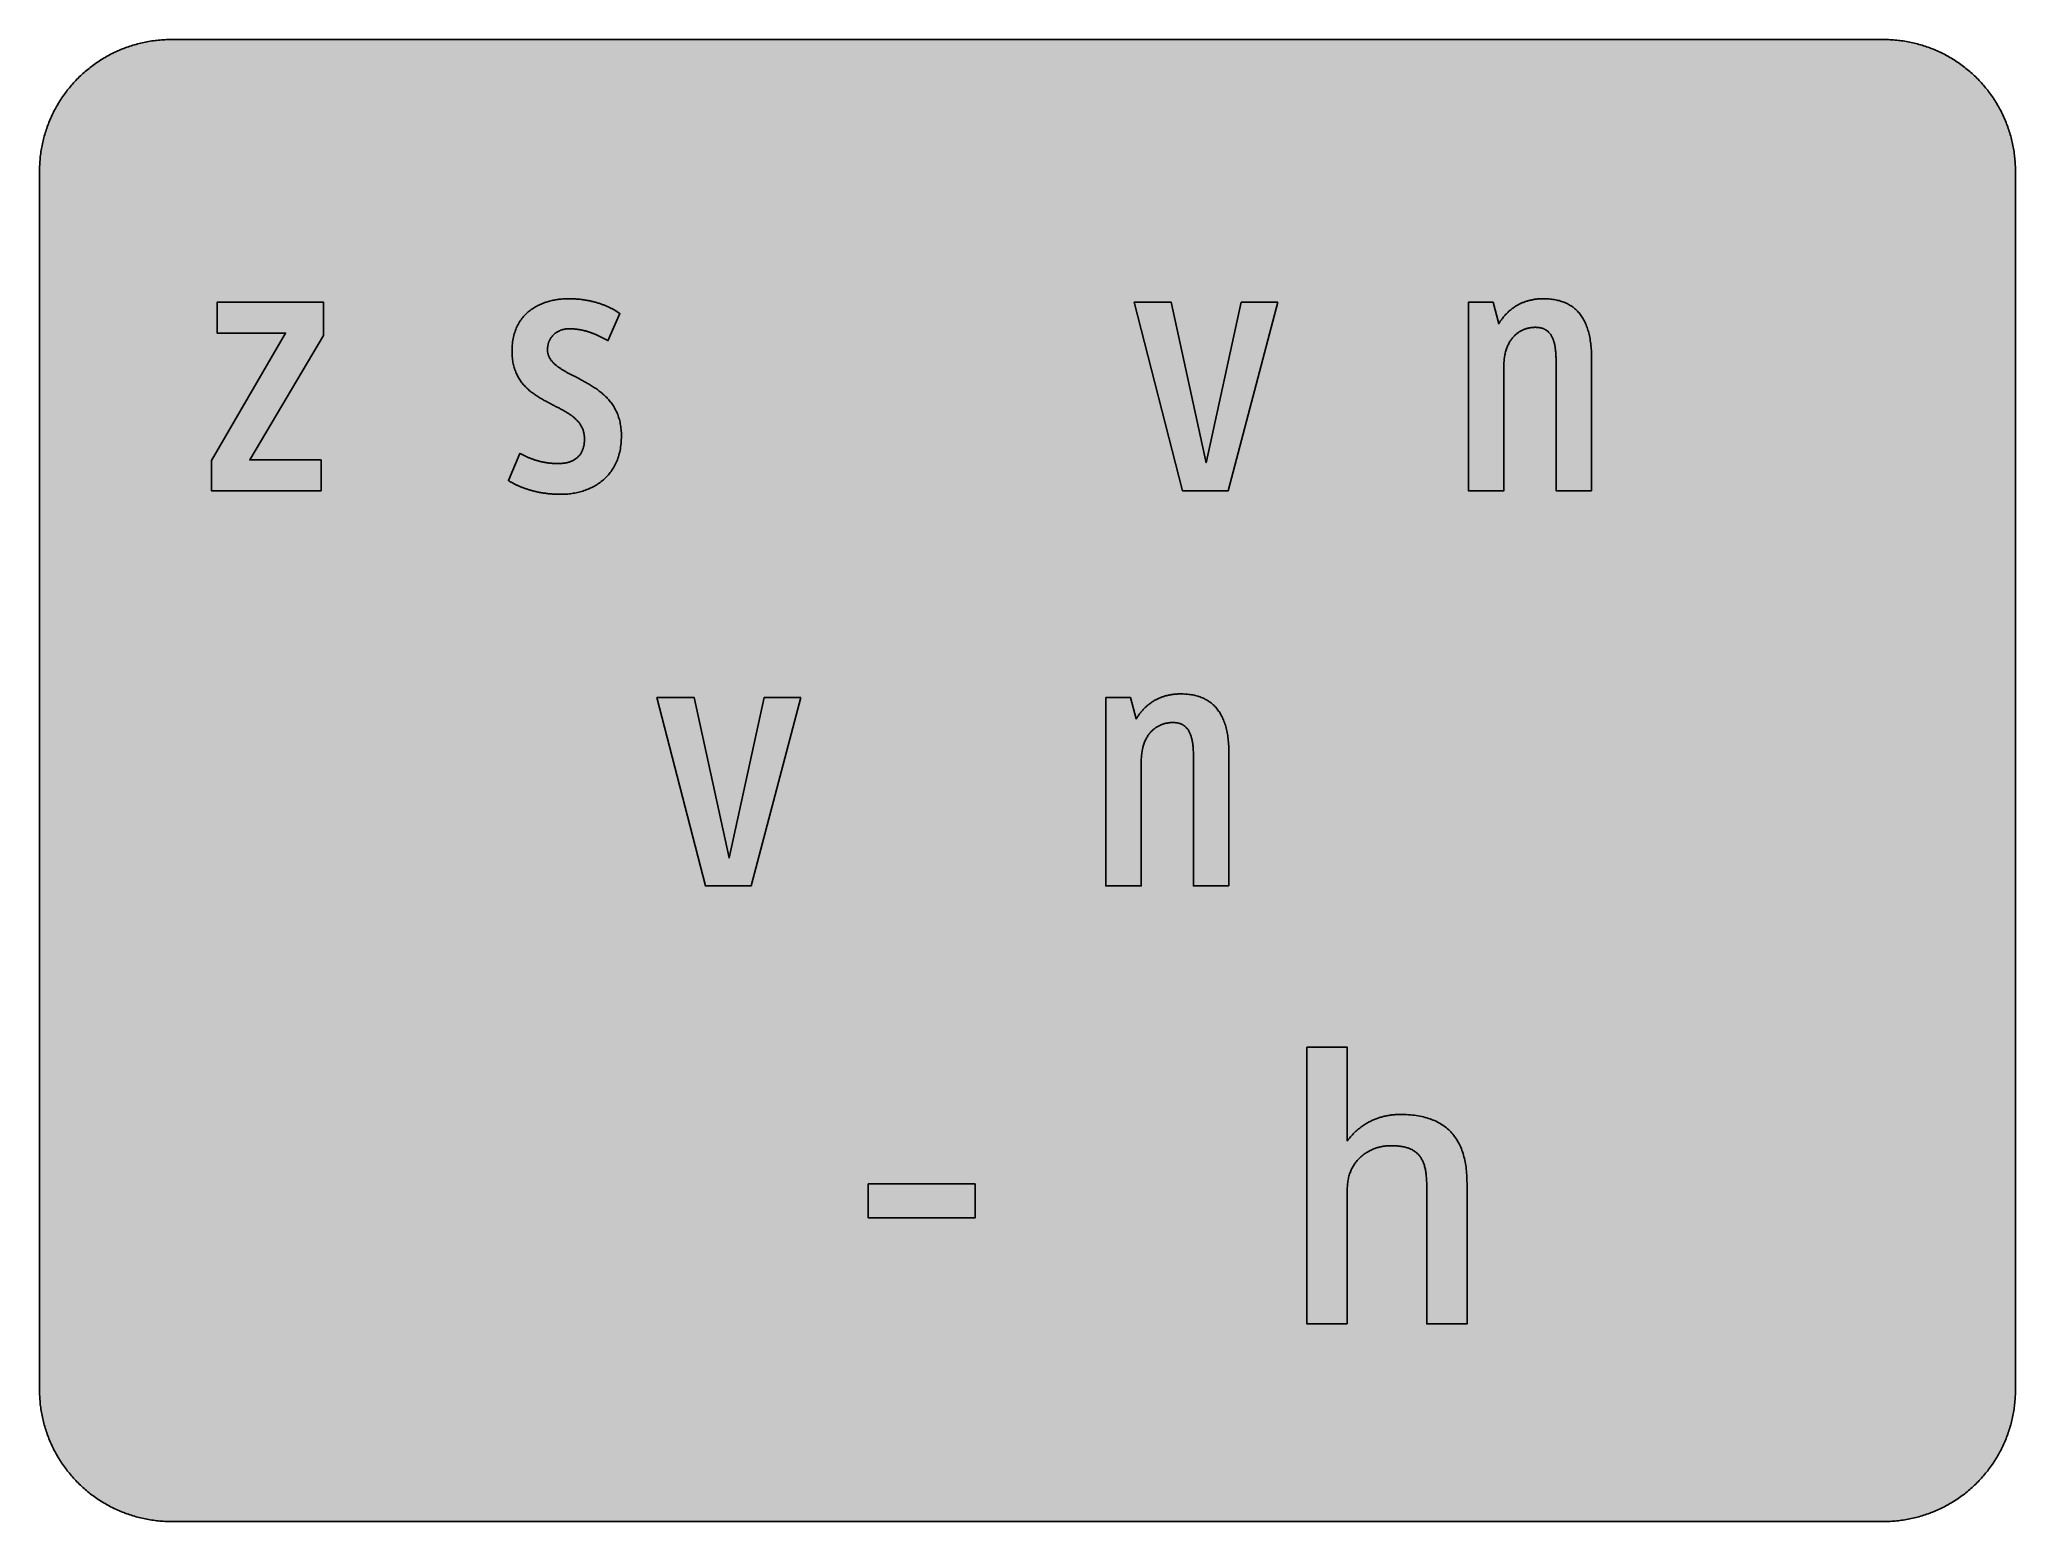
# Model space of a CAD drawing. Header units: millimetres. Extents: x 0 to 212, y 0 to 159.
import ezdxf

# ---------------------------------------------------------------- set-up
doc = ezdxf.new("R2010")
doc.units = ezdxf.units.MM

msp = doc.modelspace()

# ---------------------------------------------------------------- hatches: boundary and pattern name
for color, points in [(254, [(14.1633, 0.0536), (13.9878, 0.0533), (13.8125, 0.0559), (13.6373, 0.061), (13.462, 0.0686), (13.2893, 0.0787), (13.114, 0.0914), (12.9413, 0.1041), (12.7686, 0.1219), (12.5959, 0.1397), (12.4231, 0.16), (12.2504, 0.1829), (12.0777, 0.2057), (11.9075, 0.2337), (11.7373, 0.2616), (11.5672, 0.2921), (11.397, 0.3251), (11.2268, 0.3607), (11.0592, 0.3988), (10.8915, 0.4369), (10.7239, 0.4775), (10.5562, 0.5207), (10.3886, 0.5664), (10.2235, 0.6121), (10.0584, 0.6629), (9.8933, 0.7137), (9.7307, 0.7671), (9.5682, 0.8204), (9.4056, 0.8788), (9.2431, 0.9373), (9.083, 0.9982), (8.923, 1.0617), (8.763, 1.1252), (8.6055, 1.1938), (8.4455, 1.2624), (8.2906, 1.331), (8.1331, 1.4046), (7.9781, 1.4783), (7.8232, 1.5545), (7.6708, 1.6332), (7.5184, 1.7145), (7.366, 1.7958), (7.2161, 1.8796), (7.0663, 1.966), (6.919, 2.0523), (6.7716, 2.1438), (6.6243, 2.2352), (6.4795, 2.3266), (6.3348, 2.4232), (6.19, 2.5197), (6.0477, 2.6187), (5.908, 2.7178), (5.7683, 2.8194), (5.6286, 2.9235), (5.4915, 3.0302), (5.3543, 3.1369), (5.2197, 3.2461), (5.0851, 3.3579), (4.953, 3.4722), (4.8209, 3.5865), (4.6914, 3.7033), (4.5644, 3.8202), (4.4348, 3.9395), (4.3104, 4.0615), (4.1859, 4.1859), (4.0615, 4.3104), (3.9395, 4.4348), (3.8202, 4.5618), (3.7033, 4.6914), (3.5865, 4.8209), (3.4722, 4.953), (3.3579, 5.0851), (3.2487, 5.2197), (3.1369, 5.3543), (3.0302, 5.4915), (2.9235, 5.6286), (2.8194, 5.7683), (2.7178, 5.908), (2.6187, 6.0477), (2.5197, 6.19), (2.4232, 6.3348), (2.3266, 6.477), (2.2352, 6.6243), (2.1438, 6.7691), (2.0523, 6.919), (1.966, 7.0663), (1.8796, 7.2161), (1.7958, 7.366), (1.7145, 7.5184), (1.6332, 7.6708), (1.5545, 7.8232), (1.4783, 7.9781), (1.4046, 8.1331), (1.331, 8.2906), (1.2598, 8.4455), (1.1913, 8.603), (1.1252, 8.763), (1.0592, 8.923), (0.9982, 9.083), (0.9373, 9.2431), (0.8763, 9.4056), (0.8204, 9.5682), (0.7645, 9.7307), (0.7112, 9.8933), (0.6604, 10.0584), (0.6121, 10.2235), (0.5639, 10.3911), (0.5207, 10.5562), (0.4775, 10.7239), (0.4343, 10.8915), (0.3962, 11.0592), (0.3607, 11.2268), (0.3251, 11.397), (0.2921, 11.5672), (0.2616, 11.7373), (0.2311, 11.9075), (0.2057, 12.0802), (0.1803, 12.2504), (0.1575, 12.4231), (0.1372, 12.5959), (0.1194, 12.7686), (0.1041, 12.9413), (0.0889, 13.1166), (0.0787, 13.2893), (0.0686, 13.4645), (0.061, 13.6373), (0.0559, 13.8125), (0.0508, 13.9878), (0.0508, 14.163), (0.0522, 144.6925), (0.0508, 144.8664), (0.0559, 145.0416), (0.061, 145.2169), (0.0686, 145.3896), (0.0787, 145.5649), (0.0889, 145.7376), (0.1041, 145.9128), (0.1194, 146.0856), (0.1372, 146.2583), (0.1575, 146.431), (0.1803, 146.6037), (0.2057, 146.7739), (0.2311, 146.9466), (0.2616, 147.1168), (0.2921, 147.287), (0.3251, 147.4572), (0.3607, 147.6248), (0.3962, 147.795), (0.4343, 147.9626), (0.4775, 148.1303), (0.5207, 148.2979), (0.5639, 148.463), (0.6121, 148.6281), (0.6604, 148.7932), (0.7112, 148.9583), (0.7645, 149.1234), (0.8204, 149.286), (0.8763, 149.4485), (0.9373, 149.6111), (0.9982, 149.7711), (1.0592, 149.9311), (1.1252, 150.0911), (1.1913, 150.2486), (1.2598, 150.4061), (1.331, 150.5636), (1.4046, 150.7185), (1.4783, 150.876), (1.5545, 151.0284), (1.6332, 151.1833), (1.7145, 151.3357), (1.7958, 151.4856), (1.8796, 151.638), (1.966, 151.7879), (2.0523, 151.9352), (2.1438, 152.0825), (2.2352, 152.2298), (2.3266, 152.3746), (2.4232, 152.5194), (2.5197, 152.6616), (2.6187, 152.8039), (2.7178, 152.9461), (2.8194, 153.0858), (2.9235, 153.2255), (3.0302, 153.3627), (3.1369, 153.4973), (3.2487, 153.6344), (3.3579, 153.7665), (3.4722, 153.8986), (3.5865, 154.0307), (3.7033, 154.1602), (3.8202, 154.2898), (3.9395, 154.4168), (4.0615, 154.5438), (4.1859, 154.6682), (4.3104, 154.7901), (4.4348, 154.9121), (4.5644, 155.034), (4.6914, 155.1508), (4.8209, 155.2677), (4.953, 155.382), (5.0851, 155.4937), (5.2197, 155.6055), (5.3543, 155.7147), (5.4915, 155.8239), (5.6286, 155.9281), (5.7683, 156.0322), (5.908, 156.1338), (6.0477, 156.2354), (6.19, 156.3345), (6.3348, 156.431), (6.4795, 156.525), (6.6243, 156.6189), (6.7716, 156.7104), (6.919, 156.7993), (7.0663, 156.8882), (7.2161, 156.9745), (7.366, 157.0584), (7.5184, 157.1396), (7.6708, 157.2209), (7.8232, 157.2971), (7.9781, 157.3733), (8.1331, 157.4495), (8.2906, 157.5206), (8.4455, 157.5918), (8.6055, 157.6603), (8.763, 157.7289), (8.923, 157.7924), (9.083, 157.8559), (9.2431, 157.9169), (9.4056, 157.9753), (9.5682, 158.0337), (9.7307, 158.0871), (9.8933, 158.1404), (10.0584, 158.1912), (10.2235, 158.242), (10.3886, 158.2877), (10.5562, 158.3334), (10.7239, 158.3766), (10.8915, 158.4173), (11.0592, 158.4579), (11.2268, 158.4935), (11.397, 158.529), (11.5672, 158.562), (11.7373, 158.5925), (11.9075, 158.6205), (12.0777, 158.6484), (12.2504, 158.6713), (12.4231, 158.6941), (12.5959, 158.7144), (12.7686, 158.7322), (12.9413, 158.75), (13.114, 158.7627), (13.2893, 158.7754), (13.462, 158.7856), (13.6373, 158.7932), (13.8125, 158.7983), (13.9878, 158.8008), (14.163, 158.8033), (197.6078, 158.8036), (197.7822, 158.8008), (197.9574, 158.7983), (198.1327, 158.7932), (198.3054, 158.7856), (198.4807, 158.7754), (198.6534, 158.7627), (198.8287, 158.75), (199.0014, 158.7322), (199.1741, 158.7144), (199.3468, 158.6941), (199.5195, 158.6713), (199.6897, 158.6484), (199.8624, 158.6205), (200.0326, 158.5925), (200.2028, 158.562), (200.373, 158.529), (200.5432, 158.4935), (200.7108, 158.4579), (200.8784, 158.4173), (201.0461, 158.3766), (201.2137, 158.3334), (201.3788, 158.2877), (201.5465, 158.242), (201.7116, 158.1912), (201.8767, 158.1404), (202.0392, 158.0871), (202.2018, 158.0337), (202.3643, 157.9753), (202.5269, 157.9169), (202.6869, 157.8559), (202.8469, 157.7924), (203.007, 157.7289), (203.167, 157.6603), (203.3245, 157.5918), (203.4794, 157.5206), (203.6369, 157.4495), (203.7918, 157.3733), (203.9468, 157.2971), (204.0992, 157.2209), (204.2516, 157.1396), (204.404, 157.0584), (204.5538, 156.9745), (204.7037, 156.8882), (204.8535, 156.7993), (205.0009, 156.7104), (205.1456, 156.6189), (205.293, 156.525), (205.4352, 156.431), (205.58, 156.3345), (205.7222, 156.2354), (205.8619, 156.1338), (206.0016, 156.0322), (206.1413, 155.9281), (206.2785, 155.8239), (206.4156, 155.7147), (206.5503, 155.6055), (206.6849, 155.4937), (206.817, 155.382), (206.949, 155.2677), (207.0786, 155.1508), (207.2081, 155.034), (207.3351, 154.9121), (207.4596, 154.7901), (207.584, 154.6682), (207.7085, 154.5438), (207.8304, 154.4168), (207.9498, 154.2898), (208.0666, 154.1602), (208.1835, 154.0307), (208.2978, 153.8986), (208.4121, 153.7665), (208.5238, 153.6344), (208.6331, 153.4973), (208.7397, 153.3627), (208.8464, 153.2255), (208.9506, 153.0858), (209.0522, 152.9461), (209.1512, 152.8039), (209.2503, 152.6616), (209.3468, 152.5194), (209.4433, 152.3746), (209.5348, 152.2298), (209.6262, 152.0825), (209.7176, 151.9352), (209.804, 151.7879), (209.8904, 151.638), (209.9742, 151.4856), (210.0555, 151.3357), (210.1367, 151.1833), (210.2155, 151.0284), (210.2917, 150.876), (210.3653, 150.7185), (210.439, 150.5636), (210.5076, 150.4061), (210.5762, 150.2486), (210.6447, 150.0911), (210.7082, 149.9311), (210.7717, 149.7711), (210.8327, 149.6111), (210.8911, 149.4485), (210.9495, 149.286), (211.0029, 149.1234), (211.0562, 148.9583), (211.107, 148.7932), (211.1578, 148.6281), (211.2035, 148.463), (211.2493, 148.2979), (211.2924, 148.1303), (211.3331, 147.9626), (211.3712, 147.795), (211.4093, 147.6248), (211.4448, 147.4572), (211.4779, 147.287), (211.5083, 147.1168), (211.5363, 146.9466), (211.5642, 146.7739), (211.5871, 146.6037), (211.6099, 146.431), (211.6303, 146.2583), (211.648, 146.0856), (211.6658, 145.9128), (211.6785, 145.7376), (211.6912, 145.5649), (211.7014, 145.3896), (211.709, 145.2169), (211.7141, 145.0416), (211.7166, 144.8664), (211.7166, 144.6911), (211.7189, 14.1647), (211.7166, 13.9878), (211.7141, 13.8125), (211.709, 13.6373), (211.7014, 13.4645), (211.6912, 13.2893), (211.6785, 13.1166), (211.6658, 12.9413), (211.648, 12.7686), (211.6303, 12.5959), (211.6099, 12.4231), (211.5871, 12.2504), (211.5642, 12.0802), (211.5363, 11.9075), (211.5083, 11.7373), (211.4779, 11.5672), (211.4448, 11.397), (211.4093, 11.2268), (211.3712, 11.0592), (211.3331, 10.8915), (211.2924, 10.7239), (211.2493, 10.5562), (211.2035, 10.3911), (211.1578, 10.2235), (211.107, 10.0584), (211.0562, 9.8933), (211.0029, 9.7307), (210.9495, 9.5682), (210.8911, 9.4056), (210.8327, 9.2431), (210.7717, 9.083), (210.7082, 8.923), (210.6447, 8.763), (210.5762, 8.603), (210.5076, 8.4455), (210.439, 8.2906), (210.3653, 8.1331), (210.2917, 7.9781), (210.2155, 7.8232), (210.1367, 7.6708), (210.0555, 7.5184), (209.9742, 7.366), (209.8904, 7.2161), (209.804, 7.0663), (209.7176, 6.919), (209.6262, 6.7691), (209.5348, 6.6243), (209.4433, 6.477), (209.3468, 6.3348), (209.2503, 6.19), (209.1512, 6.0477), (209.0522, 5.908), (208.9506, 5.7683), (208.8464, 5.6286), (208.7397, 5.4915), (208.6331, 5.3543), (208.5238, 5.2197), (208.4121, 5.0851), (208.2978, 4.953), (208.1835, 4.8209), (208.0666, 4.6914), (207.9498, 4.5618), (207.8304, 4.4348), (207.7085, 4.3104), (207.584, 4.1859), (207.4596, 4.0615), (207.3351, 3.9395), (207.2081, 3.8202), (207.0786, 3.7033), (206.949, 3.5865), (206.817, 3.4722), (206.6849, 3.3579), (206.5503, 3.2461), (206.4156, 3.1369), (206.2785, 3.0302), (206.1413, 2.9235), (206.0016, 2.8194), (205.8619, 2.7178), (205.7222, 2.6187), (205.58, 2.5197), (205.4352, 2.4232), (205.293, 2.3266), (205.1456, 2.2352), (205.0009, 2.1438), (204.8535, 2.0523), (204.7037, 1.966), (204.5538, 1.8796), (204.404, 1.7958), (204.2516, 1.7145), (204.0992, 1.6332), (203.9468, 1.5545), (203.7918, 1.4783), (203.6369, 1.4046), (203.4794, 1.331), (203.3245, 1.2624), (203.167, 1.1938), (203.007, 1.1252), (202.8469, 1.0617), (202.6869, 0.9982), (202.5269, 0.9373), (202.3643, 0.8788), (202.2018, 0.8204), (202.0392, 0.7671), (201.8767, 0.7137), (201.7116, 0.6629), (201.5465, 0.6121), (201.3788, 0.5664), (201.2137, 0.5207), (201.0461, 0.4775), (200.8784, 0.4369), (200.7108, 0.3988), (200.5432, 0.3607), (200.373, 0.3251), (200.2028, 0.2921), (200.0326, 0.2616), (199.8624, 0.2337), (199.6897, 0.2057), (199.5195, 0.1829), (199.3468, 0.16), (199.1741, 0.1397), (199.0014, 0.1219), (198.8287, 0.1041), (198.6534, 0.0914), (198.4807, 0.0787), (198.3054, 0.0686), (198.1327, 0.061), (197.9574, 0.0559), (197.7822, 0.0533), (197.6069, 0.0533)]), (59, [(30.4878, 127.0811), (30.4878, 130.6516), (19.0775, 130.6516), (19.0775, 127.3524), (26.4128, 127.3524), (18.4573, 113.6932), (18.4573, 110.4731), (30.2147, 110.4731), (30.2147, 113.7705), (22.5707, 113.7705)]), (59, [(55.8655, 110.0843), (56.0172, 110.0836), (56.1696, 110.0887), (56.322, 110.0963), (56.4744, 110.1039), (56.6268, 110.1166), (56.7792, 110.1319), (56.929, 110.1496), (57.0814, 110.17), (57.2313, 110.1928), (57.3811, 110.2208), (57.5285, 110.2487), (57.6758, 110.2817), (57.8231, 110.3147), (57.9704, 110.3528), (58.1152, 110.3935), (58.2574, 110.4367), (58.4022, 110.4849), (58.5419, 110.5332), (58.6816, 110.5865), (58.8213, 110.6424), (58.9585, 110.7008), (59.0931, 110.7618), (59.2277, 110.8253), (59.3598, 110.8939), (59.4893, 110.965), (59.6189, 111.0386), (59.7459, 111.1148), (59.8703, 111.1961), (59.9923, 111.2799), (60.1142, 111.3663), (60.231, 111.4552), (60.3479, 111.5492), (60.4596, 111.6457), (60.5714, 111.7448), (60.6806, 111.8464), (60.7847, 111.953), (60.8889, 112.0623), (60.9879, 112.174), (61.087, 112.2909), (61.181, 112.4102), (61.2724, 112.5322), (61.3613, 112.6592), (61.4451, 112.7887), (61.529, 112.9208), (61.6077, 113.0579), (61.6839, 113.1976), (61.755, 113.3424), (61.8236, 113.4897), (61.8896, 113.6396), (61.9506, 113.792), (62.009, 113.9495), (62.0624, 114.112), (62.1106, 114.2771), (62.1589, 114.4448), (62.1995, 114.6175), (62.2376, 114.7928), (62.2706, 114.9731), (62.3011, 115.156), (62.3265, 115.3414), (62.3468, 115.5319), (62.3621, 115.7249), (62.3748, 115.9231), (62.3824, 116.1263), (62.3849, 116.332), (62.3824, 116.5073), (62.3773, 116.68), (62.3672, 116.8502), (62.3545, 117.0153), (62.3367, 117.1778), (62.3164, 117.3378), (62.291, 117.4953), (62.2656, 117.6477), (62.2351, 117.7976), (62.1995, 117.9424), (62.1614, 118.0871), (62.1233, 118.2268), (62.0776, 118.364), (62.0319, 118.4986), (61.9836, 118.6307), (61.9303, 118.7602), (61.8769, 118.8872), (61.8185, 119.0092), (61.7576, 119.1311), (61.6966, 119.2479), (61.6306, 119.3648), (61.562, 119.4765), (61.4934, 119.5883), (61.4197, 119.6975), (61.3461, 119.8016), (61.2699, 119.9058), (61.1911, 120.0074), (61.1099, 120.1064), (61.026, 120.2055), (60.9422, 120.2995), (60.8559, 120.3935), (60.7695, 120.4824), (60.6781, 120.5713), (60.5892, 120.6602), (60.4952, 120.744), (60.4012, 120.8278), (60.3072, 120.9116), (60.2107, 120.9904), (60.1116, 121.0691), (60.0126, 121.1453), (59.9135, 121.2215), (59.8119, 121.2952), (59.7103, 121.3688), (59.6087, 121.4399), (59.5046, 121.5085), (59.4004, 121.5771), (59.2963, 121.6457), (59.1922, 121.7117), (59.0855, 121.7778), (58.9788, 121.8413), (58.8747, 121.9048), (58.768, 121.9657), (58.6613, 122.0267), (58.5546, 122.0876), (58.4454, 122.1486), (58.3387, 122.207), (58.232, 122.2654), (58.1254, 122.3213), (58.0187, 122.3797), (57.9145, 122.4356), (57.8079, 122.4915), (57.7037, 122.5474), (57.5996, 122.6007), (57.4954, 122.6566), (57.4192, 122.6947), (57.343, 122.7328), (57.2668, 122.7709), (57.1906, 122.809), (57.117, 122.8471), (57.0433, 122.8852), (56.9697, 122.9233), (56.896, 122.9614), (56.8249, 122.9995), (56.7512, 123.0376), (56.6801, 123.0757), (56.609, 123.1138), (56.5404, 123.1519), (56.4693, 123.1925), (56.4007, 123.2306), (56.3347, 123.2687), (56.2661, 123.3068), (56.2, 123.3475), (56.134, 123.3856), (56.0705, 123.4262), (56.007, 123.4669), (55.9435, 123.505), (55.88, 123.5456), (55.819, 123.5862), (55.7606, 123.6269), (55.7022, 123.6675), (55.6438, 123.7107), (55.5854, 123.7513), (55.5295, 123.7945), (55.4761, 123.8352), (55.4228, 123.8783), (55.3695, 123.9215), (55.3187, 123.9647), (55.2679, 124.0079), (55.2196, 124.0536), (55.1713, 124.0968), (55.1256, 124.1425), (55.0799, 124.1882), (55.0367, 124.2339), (54.9961, 124.2797), (54.9554, 124.3279), (54.9148, 124.3736), (54.8767, 124.4219), (54.8411, 124.4702), (54.8056, 124.5184), (54.7726, 124.5692), (54.7421, 124.62), (54.7116, 124.6683), (54.6811, 124.7216), (54.6557, 124.7724), (54.6303, 124.8258), (54.6075, 124.8766), (54.5846, 124.9324), (54.5643, 124.9858), (54.5465, 125.0417), (54.5313, 125.095), (54.516, 125.1534), (54.5033, 125.2093), (54.4932, 125.2677), (54.483, 125.3261), (54.4754, 125.3846), (54.4703, 125.4455), (54.4678, 125.5065), (54.4678, 125.5674), (54.4678, 125.6309), (54.4703, 125.6919), (54.4728, 125.7554), (54.4779, 125.8164), (54.4855, 125.8773), (54.4932, 125.9357), (54.5033, 125.9942), (54.5135, 126.0526), (54.5236, 126.111), (54.5389, 126.1669), (54.5541, 126.2228), (54.5694, 126.2786), (54.5871, 126.3345), (54.6049, 126.3879), (54.6252, 126.4387), (54.6456, 126.492), (54.6684, 126.5428), (54.6913, 126.5936), (54.7167, 126.6419), (54.7421, 126.6901), (54.7675, 126.7384), (54.7954, 126.7841), (54.8259, 126.8298), (54.8564, 126.8755), (54.8869, 126.9187), (54.9199, 126.9619), (54.9529, 127.0051), (54.9885, 127.0457), (55.024, 127.0864), (55.0596, 127.127), (55.0977, 127.1651), (55.1358, 127.2007), (55.1764, 127.2388), (55.2171, 127.2743), (55.2577, 127.3073), (55.3009, 127.3404), (55.3441, 127.3734), (55.3898, 127.4039), (55.433, 127.4343), (55.4787, 127.4623), (55.5269, 127.4902), (55.5727, 127.5182), (55.6235, 127.5436), (55.6717, 127.569), (55.7225, 127.5918), (55.7733, 127.6147), (55.8241, 127.6375), (55.8749, 127.6579), (55.9283, 127.6756), (55.9816, 127.6934), (56.0375, 127.7112), (56.0908, 127.7264), (56.1467, 127.7391), (56.2026, 127.7544), (56.261, 127.7645), (56.3169, 127.7772), (56.3753, 127.7849), (56.4337, 127.795), (56.4921, 127.8001), (56.5531, 127.8077), (56.6115, 127.8103), (56.6725, 127.8153), (56.7334, 127.8153), (56.7969, 127.8179), (56.8554, 127.8179), (56.9163, 127.8153), (56.9747, 127.8153), (57.0357, 127.8128), (57.0967, 127.8103), (57.1551, 127.8077), (57.216, 127.8052), (57.2745, 127.8001), (57.3354, 127.795), (57.3938, 127.7899), (57.4548, 127.7849), (57.5158, 127.7798), (57.5742, 127.7722), (57.6351, 127.7645), (57.6961, 127.7569), (57.7545, 127.7493), (57.8155, 127.7391), (57.8764, 127.729), (57.9374, 127.7188), (57.9984, 127.7087), (58.0593, 127.696), (58.1203, 127.6833), (58.1812, 127.6706), (58.2422, 127.6579), (58.3032, 127.6426), (58.3667, 127.6299), (58.4276, 127.6121), (58.4886, 127.5969), (58.5521, 127.5817), (58.6156, 127.5639), (58.6765, 127.5461), (58.74, 127.5258), (58.8035, 127.508), (58.867, 127.4877), (58.9305, 127.4648), (58.9966, 127.4445), (59.0601, 127.4216), (59.1261, 127.3988), (59.1896, 127.3759), (59.2557, 127.3505), (59.3217, 127.3251), (59.3877, 127.2997), (59.4538, 127.2743), (59.5198, 127.2464), (59.5884, 127.2184), (59.6544, 127.1905), (59.723, 127.16), (59.7916, 127.1295), (59.8602, 127.0991), (59.9288, 127.066), (59.9999, 127.0356), (60.0685, 127), (60.1396, 126.967), (60.2107, 126.9314), (60.2818, 126.8959), (60.3529, 126.8603), (60.4266, 126.8222), (60.5003, 126.7841), (60.5739, 126.7435), (60.6476, 126.7054), (60.7212, 126.6647), (60.7974, 126.6215), (60.8711, 126.5809), (60.9473, 126.5377), (62.2293, 129.4486), (62.1843, 129.479), (62.1386, 129.5095), (62.0903, 129.5425), (62.042, 129.573), (61.9938, 129.606), (61.943, 129.6391), (61.8896, 129.6721), (61.8363, 129.7051), (61.783, 129.7381), (61.7271, 129.7711), (61.6687, 129.8042), (61.6102, 129.8397), (61.5493, 129.8727), (61.4883, 129.9058), (61.4274, 129.9388), (61.3613, 129.9743), (61.2978, 130.0074), (61.2292, 130.0404), (61.1632, 130.0734), (61.0921, 130.109), (61.0235, 130.142), (60.9498, 130.175), (60.8762, 130.208), (60.8025, 130.241), (60.7263, 130.2715), (60.6501, 130.3045), (60.5714, 130.335), (60.4901, 130.368), (60.4088, 130.3985), (60.3275, 130.429), (60.2437, 130.4595), (60.1574, 130.49), (60.071, 130.5179), (59.9821, 130.5484), (59.8932, 130.5763), (59.8043, 130.6043), (59.7103, 130.6297), (59.6189, 130.6576), (59.5224, 130.683), (59.4284, 130.7084), (59.3293, 130.7313), (59.2303, 130.7567), (59.1312, 130.7795), (59.0296, 130.8024), (58.928, 130.8227), (58.8239, 130.843), (58.7172, 130.8633), (58.6105, 130.8811), (58.5038, 130.8989), (58.3946, 130.9167), (58.2828, 130.9319), (58.1711, 130.9472), (58.0568, 130.9599), (57.9425, 130.9726), (57.8256, 130.9853), (57.7088, 130.9954), (57.5894, 131.0056), (57.47, 131.0132), (57.3481, 131.0208), (57.2237, 131.0259), (57.0992, 131.031), (56.9747, 131.0335), (56.8477, 131.0361), (56.7182, 131.0361), (56.5988, 131.0361), (56.4769, 131.0335), (56.3524, 131.0284), (56.228, 131.0234), (56.1035, 131.0132), (55.9765, 131.003), (55.8495, 130.9903), (55.7225, 130.9751), (55.5955, 130.9573), (55.466, 130.9395), (55.339, 130.9167), (55.2094, 130.8938), (55.0799, 130.8684), (54.9504, 130.8405), (54.8208, 130.81), (54.6913, 130.7744), (54.5643, 130.7389), (54.4347, 130.7008), (54.3077, 130.6601), (54.1807, 130.617), (54.0537, 130.5712), (53.9267, 130.5204), (53.8023, 130.4696), (53.6778, 130.4163), (53.5534, 130.3579), (53.4314, 130.2969), (53.3121, 130.2334), (53.1927, 130.1674), (53.0758, 130.0988), (52.959, 130.0277), (52.8447, 129.9515), (52.7304, 129.8727), (52.6212, 129.7915), (52.512, 129.7076), (52.4053, 129.6187), (52.3011, 129.5273), (52.197, 129.4333), (52.0979, 129.3343), (51.9989, 129.2327), (51.9049, 129.1285), (51.8135, 129.0193), (51.7246, 128.9075), (51.6357, 128.7907), (51.5544, 128.6713), (51.4731, 128.5494), (51.3944, 128.4224), (51.3207, 128.2903), (51.2496, 128.1557), (51.1835, 128.0185), (51.12, 127.8763), (51.0591, 127.729), (51.0032, 127.5791), (50.9524, 127.4242), (50.9041, 127.2667), (50.861, 127.1041), (50.8203, 126.9365), (50.7848, 126.7663), (50.7543, 126.5911), (50.7263, 126.4133), (50.706, 126.2278), (50.6882, 126.0399), (50.6755, 125.8468), (50.6679, 125.6513), (50.6654, 125.4506), (50.6679, 125.283), (50.673, 125.1229), (50.6806, 124.9629), (50.6933, 124.808), (50.706, 124.6556), (50.7263, 124.5083), (50.7467, 124.3609), (50.7695, 124.2187), (50.7975, 124.079), (50.8279, 123.9444), (50.861, 123.8098), (50.8965, 123.6802), (50.9346, 123.5532), (50.9778, 123.4288), (51.021, 123.3068), (51.0667, 123.1875), (51.115, 123.0706), (51.1658, 122.9563), (51.2216, 122.8446), (51.2775, 122.7379), (51.3359, 122.6312), (51.3944, 122.5271), (51.4579, 122.4255), (51.5214, 122.3264), (51.5899, 122.2299), (51.656, 122.1334), (51.7271, 122.0419), (51.8008, 121.9505), (51.8744, 121.8616), (51.9481, 121.7752), (52.0268, 121.6914), (52.1056, 121.6076), (52.1843, 121.5263), (52.2681, 121.4476), (52.3494, 121.3714), (52.4358, 121.2952), (52.5196, 121.2215), (52.6085, 121.1478), (52.6948, 121.0767), (52.7837, 121.0081), (52.8752, 120.9396), (52.9666, 120.871), (53.0581, 120.8075), (53.152, 120.7414), (53.2435, 120.6779), (53.34, 120.617), (53.434, 120.556), (53.5305, 120.4951), (53.6245, 120.4366), (53.721, 120.3782), (53.8201, 120.3198), (53.9166, 120.2639), (54.0131, 120.208), (54.1122, 120.1522), (54.2087, 120.0988), (54.3077, 120.0455), (54.4068, 119.9921), (54.5033, 119.9388), (54.6024, 119.8855), (54.6989, 119.8347), (54.798, 119.7813), (54.8945, 119.7305), (54.991, 119.6797), (55.0875, 119.6289), (55.1713, 119.5883), (55.2552, 119.5451), (55.339, 119.5045), (55.4203, 119.4613), (55.5015, 119.4206), (55.5828, 119.38), (55.6641, 119.3368), (55.7454, 119.2962), (55.8241, 119.253), (55.9029, 119.2124), (55.9816, 119.1692), (56.0603, 119.1285), (56.1365, 119.0854), (56.2127, 119.0422), (56.2889, 118.999), (56.3626, 118.9558), (56.4363, 118.9126), (56.5099, 118.8695), (56.581, 118.8237), (56.6547, 118.7806), (56.7233, 118.7348), (56.7944, 118.6891), (56.8604, 118.6434), (56.929, 118.5951), (56.9951, 118.5494), (57.0611, 118.5012), (57.1246, 118.4529), (57.1881, 118.4046), (57.2491, 118.3564), (57.31, 118.3056), (57.3684, 118.2548), (57.4269, 118.204), (57.4827, 118.1506), (57.5386, 118.0973), (57.592, 118.044), (57.6453, 117.9881), (57.6961, 117.9347), (57.7469, 117.8763), (57.7952, 117.8204), (57.8409, 117.762), (57.8866, 117.7036), (57.9298, 117.6426), (57.9704, 117.5817), (58.0111, 117.5207), (58.0492, 117.4572), (58.0873, 117.3912), (58.1228, 117.3277), (58.1558, 117.2616), (58.1863, 117.1931), (58.2168, 117.1245), (58.2447, 117.0534), (58.2701, 116.9822), (58.2955, 116.9086), (58.3184, 116.8349), (58.3387, 116.7613), (58.3565, 116.6851), (58.3717, 116.6063), (58.387, 116.5276), (58.3971, 116.4463), (58.4073, 116.3625), (58.4149, 116.2812), (58.4225, 116.1948), (58.4251, 116.1085), (58.4251, 116.0196), (58.4251, 115.9358), (58.4225, 115.8545), (58.42, 115.7757), (58.4124, 115.697), (58.4073, 115.6183), (58.3971, 115.5421), (58.387, 115.4684), (58.3768, 115.3947), (58.3641, 115.3211), (58.3489, 115.25), (58.3311, 115.1814), (58.3133, 115.1128), (58.2955, 115.0468), (58.2752, 114.9807), (58.2524, 114.9172), (58.2295, 114.8537), (58.2041, 114.7928), (58.1787, 114.7343), (58.1508, 114.6734), (58.1228, 114.6175), (58.0923, 114.5616), (58.0593, 114.5057), (58.0263, 114.4524), (57.9933, 114.4016), (57.9552, 114.3508), (57.9196, 114.3), (57.8815, 114.2517), (57.8409, 114.206), (57.8002, 114.1603), (57.7571, 114.1171), (57.7139, 114.0739), (57.6682, 114.0308), (57.6224, 113.9927), (57.5767, 113.952), (57.5259, 113.9139), (57.4777, 113.8784), (57.4269, 113.8428), (57.3735, 113.8098), (57.3202, 113.7768), (57.2668, 113.7463), (57.211, 113.7158), (57.1525, 113.6879), (57.0941, 113.6599), (57.0357, 113.6345), (56.9747, 113.6091), (56.9138, 113.5863), (56.8528, 113.5634), (56.7893, 113.5431), (56.7233, 113.5228), (56.6572, 113.505), (56.5912, 113.4872), (56.5226, 113.472), (56.454, 113.4593), (56.3855, 113.444), (56.3143, 113.4339), (56.2407, 113.4212), (56.1696, 113.4135), (56.0959, 113.4059), (56.0197, 113.3983), (55.9435, 113.3932), (55.8673, 113.3881), (55.7886, 113.3856), (55.7098, 113.3831), (55.6311, 113.3831), (55.5752, 113.3831), (55.5193, 113.3831), (55.4609, 113.3831), (55.405, 113.3856), (55.3491, 113.3856), (55.2907, 113.3881), (55.2348, 113.3907), (55.1764, 113.3932), (55.118, 113.3958), (55.0596, 113.3983), (55.0037, 113.4008), (54.9453, 113.4059), (54.8869, 113.411), (54.8284, 113.4161), (54.77, 113.4212), (54.7116, 113.4262), (54.6506, 113.4313), (54.5922, 113.4389), (54.5313, 113.4466), (54.4728, 113.4542), (54.4119, 113.4618), (54.3535, 113.472), (54.2925, 113.4796), (54.2315, 113.4897), (54.1706, 113.4999), (54.1096, 113.5126), (54.0461, 113.5228), (53.9852, 113.5355), (53.9242, 113.5482), (53.8607, 113.5609), (53.7972, 113.5761), (53.7337, 113.5913), (53.6727, 113.6066), (53.6067, 113.6218), (53.5432, 113.6371), (53.4797, 113.6548), (53.4137, 113.6726), (53.3502, 113.6929), (53.2841, 113.7107), (53.2181, 113.731), (53.152, 113.7539), (53.086, 113.7742), (53.02, 113.7971), (52.9514, 113.8199), (52.8853, 113.8453), (52.8168, 113.8682), (52.7482, 113.8961), (52.6796, 113.9215), (52.611, 113.9495), (52.5399, 113.9774), (52.4713, 114.0054), (52.4002, 114.0358), (52.3291, 114.0663), (52.258, 114.0993), (52.1868, 114.1324), (52.1132, 114.1654), (52.0395, 114.1984), (51.9684, 114.234), (51.8947, 114.2721), (51.8185, 114.3076), (51.7449, 114.3483), (51.6687, 114.3864), (51.595, 114.427), (51.5188, 114.4676), (50.2779, 111.5589), (50.3276, 111.5263), (50.3784, 111.4958), (50.4292, 111.4628), (50.4825, 111.4323), (50.5384, 111.3993), (50.5943, 111.3688), (50.6527, 111.3358), (50.7111, 111.3053), (50.7721, 111.2723), (50.833, 111.2418), (50.894, 111.2088), (50.96, 111.1758), (51.0235, 111.1453), (51.0896, 111.1123), (51.1581, 111.0818), (51.2267, 111.0488), (51.2953, 111.0183), (51.369, 110.9853), (51.4401, 110.9548), (51.5137, 110.9243), (51.5874, 110.8913), (51.6636, 110.8608), (51.7423, 110.8304), (51.8211, 110.7999), (51.8998, 110.7719), (51.9811, 110.7415), (52.0624, 110.7135), (52.1462, 110.683), (52.23, 110.6551), (52.3138, 110.6272), (52.4002, 110.5992), (52.4891, 110.5738), (52.578, 110.5459), (52.6669, 110.5205), (52.7583, 110.4951), (52.8498, 110.4697), (52.9438, 110.4443), (53.0377, 110.4214), (53.1343, 110.3986), (53.2308, 110.3757), (53.3273, 110.3528), (53.4264, 110.3325), (53.528, 110.3122), (53.627, 110.2919), (53.7286, 110.2741), (53.8328, 110.2538), (53.9369, 110.2385), (54.041, 110.2208), (54.1477, 110.2055), (54.2569, 110.1903), (54.3636, 110.175), (54.4728, 110.1623), (54.5846, 110.1496), (54.6964, 110.1395), (54.8081, 110.1293), (54.9199, 110.1192), (55.0342, 110.1115), (55.151, 110.1039), (55.2679, 110.0963), (55.3847, 110.0912), (55.5041, 110.0887), (55.6235, 110.0861), (55.7428, 110.0836), (55.8648, 110.0836)]), (59, [(132.7009, 130.6516), (128.7819, 130.6516), (125.017, 113.4604), (121.2921, 130.6516), (117.2944, 130.6516), (122.495, 110.4731), (127.3845, 110.4731)]), (59, [(166.3058, 110.4731), (166.3058, 124.6748), (166.304, 124.8791), (166.2989, 125.0798), (166.2938, 125.2804), (166.2836, 125.4735), (166.2709, 125.664), (166.2557, 125.8519), (166.2405, 126.0373), (166.2201, 126.2177), (166.1973, 126.3929), (166.1719, 126.5682), (166.1439, 126.7384), (166.1135, 126.9035), (166.0804, 127.066), (166.0449, 127.2261), (166.0068, 127.381), (165.9661, 127.5334), (165.923, 127.6833), (165.8772, 127.828), (165.829, 127.9703), (165.7782, 128.11), (165.7248, 128.2446), (165.669, 128.3767), (165.6105, 128.5062), (165.5496, 128.6307), (165.4861, 128.7526), (165.42, 128.872), (165.3515, 128.9863), (165.2803, 129.098), (165.2067, 129.2073), (165.1305, 129.3139), (165.0517, 129.4155), (164.9705, 129.5146), (164.8866, 129.6111), (164.8003, 129.7026), (164.7139, 129.7915), (164.6225, 129.8778), (164.5285, 129.9616), (164.432, 130.0404), (164.3355, 130.1166), (164.2339, 130.1902), (164.1297, 130.2614), (164.0256, 130.3274), (163.9164, 130.3909), (163.8071, 130.4519), (163.6954, 130.5103), (163.5785, 130.5636), (163.4617, 130.617), (163.3423, 130.6652), (163.2204, 130.7109), (163.0959, 130.7541), (162.9689, 130.7922), (162.8394, 130.8303), (162.7073, 130.8633), (162.5727, 130.8938), (162.4355, 130.9218), (162.2984, 130.9446), (162.1561, 130.9675), (162.0139, 130.9853), (161.8691, 131.0005), (161.7193, 131.0132), (161.5694, 131.0234), (161.417, 131.031), (161.2621, 131.0361), (161.1046, 131.0361), (161.0182, 131.0361), (160.9319, 131.0361), (160.8455, 131.031), (160.7566, 131.0284), (160.6702, 131.0234), (160.5839, 131.0157), (160.5001, 131.0081), (160.4137, 130.998), (160.3273, 130.9878), (160.2435, 130.9776), (160.1572, 130.9649), (160.0733, 130.9497), (159.9895, 130.9345), (159.9057, 130.9192), (159.8219, 130.8989), (159.7381, 130.8811), (159.6542, 130.8608), (159.573, 130.8379), (159.4917, 130.8151), (159.4079, 130.7922), (159.3266, 130.7668), (159.2453, 130.7389), (159.1666, 130.7109), (159.0853, 130.6805), (159.0065, 130.65), (158.9278, 130.6195), (158.8491, 130.5839), (158.7703, 130.5509), (158.6916, 130.5128), (158.6154, 130.4773), (158.5392, 130.4366), (158.463, 130.3985), (158.3868, 130.3553), (158.3106, 130.3122), (158.2369, 130.269), (158.1633, 130.2233), (158.0896, 130.175), (158.0159, 130.1267), (157.9448, 130.0759), (157.8737, 130.0251), (157.8026, 129.9743), (157.7315, 129.9185), (157.6629, 129.8626), (157.5918, 129.8067), (157.5257, 129.7483), (157.4571, 129.6873), (157.3911, 129.6264), (157.3251, 129.5654), (157.259, 129.4994), (157.193, 129.4359), (157.1295, 129.3673), (157.066, 129.2987), (157.005, 129.2301), (156.9415, 129.1565), (156.8806, 129.0853), (156.8221, 129.0091), (156.7612, 128.9329), (156.7028, 128.8567), (156.6469, 128.778), (156.5885, 128.6967), (156.5351, 128.6154), (156.4792, 128.5316), (156.4259, 128.4478), (156.3726, 128.3589), (155.7514, 130.6516), (153.1126, 130.6516), (153.1126, 110.4731), (156.9159, 110.4731), (156.9159, 123.782), (156.9161, 123.9266), (156.9212, 124.0688), (156.9263, 124.2085), (156.9364, 124.3457), (156.9466, 124.4803), (156.9618, 124.6099), (156.9796, 124.7394), (156.9974, 124.8639), (157.0203, 124.9858), (157.0431, 125.1052), (157.0685, 125.222), (157.0965, 125.3363), (157.1269, 125.4455), (157.16, 125.5547), (157.193, 125.6589), (157.2285, 125.763), (157.2666, 125.8621), (157.3073, 125.9586), (157.3505, 126.0551), (157.3936, 126.1466), (157.4394, 126.2355), (157.4851, 126.3218), (157.5333, 126.4082), (157.5841, 126.4895), (157.6349, 126.5682), (157.6883, 126.6444), (157.7442, 126.7206), (157.8, 126.7917), (157.8559, 126.8603), (157.9143, 126.9289), (157.9753, 126.9924), (158.0363, 127.0559), (158.0972, 127.1168), (158.1607, 127.1753), (158.2242, 127.2311), (158.2903, 127.2845), (158.3563, 127.3353), (158.4223, 127.3835), (158.4884, 127.4318), (158.557, 127.475), (158.6255, 127.5182), (158.6967, 127.5588), (158.7652, 127.5969), (158.8364, 127.635), (158.9075, 127.668), (158.9811, 127.701), (159.0523, 127.7315), (159.1259, 127.7595), (159.197, 127.7874), (159.2707, 127.8103), (159.3444, 127.8331), (159.418, 127.856), (159.4917, 127.8738), (159.5653, 127.8915), (159.639, 127.9068), (159.7101, 127.922), (159.7838, 127.9347), (159.8574, 127.9449), (159.9311, 127.9525), (160.0022, 127.9601), (160.0759, 127.9652), (160.147, 127.9703), (160.2207, 127.9728), (160.2918, 127.9728), (160.3527, 127.9728), (160.4137, 127.9703), (160.4721, 127.9677), (160.5331, 127.9627), (160.5915, 127.9576), (160.6499, 127.9525), (160.7083, 127.9423), (160.7642, 127.9347), (160.8201, 127.9246), (160.876, 127.9119), (160.9293, 127.8992), (160.9852, 127.8839), (161.0385, 127.8661), (161.0893, 127.8484), (161.1427, 127.8306), (161.1935, 127.8077), (161.2417, 127.7874), (161.2925, 127.762), (161.3408, 127.7366), (161.3891, 127.7087), (161.4348, 127.6807), (161.4805, 127.6502), (161.5262, 127.6172), (161.5694, 127.5842), (161.6126, 127.5486), (161.6558, 127.5105), (161.6964, 127.4699), (161.737, 127.4293), (161.7777, 127.3861), (161.8158, 127.3404), (161.8539, 127.2946), (161.892, 127.2438), (161.9275, 127.193), (161.9631, 127.1397), (161.9961, 127.0864), (162.0291, 127.0279), (162.0596, 126.9695), (162.0926, 126.9086), (162.1206, 126.8451), (162.1511, 126.779), (162.179, 126.7104), (162.2044, 126.6393), (162.2298, 126.5682), (162.2552, 126.492), (162.2781, 126.4158), (162.3009, 126.3371), (162.3212, 126.2558), (162.3416, 126.172), (162.3619, 126.0856), (162.3797, 125.9967), (162.3949, 125.9053), (162.4127, 125.8113), (162.4254, 125.7148), (162.4381, 125.6157), (162.4508, 125.5141), (162.4609, 125.41), (162.4711, 125.3033), (162.4787, 125.1941), (162.4863, 125.0823), (162.4914, 124.9655), (162.4965, 124.8486), (162.499, 124.7292), (162.5016, 124.6048), (162.5016, 124.4803), (162.5039, 110.4731)]), (59, [(81.5936, 88.3183), (77.6746, 88.3183), (73.9112, 71.1271), (70.1848, 88.3183), (66.1885, 88.3183), (71.3878, 68.1397), (76.2773, 68.1397)]), (59, [(127.4618, 68.1397), (127.4618, 82.3415), (127.4597, 82.5449), (127.4547, 82.7481), (127.4496, 82.9462), (127.4394, 83.1418), (127.4267, 83.3323), (127.4115, 83.5203), (127.3962, 83.7032), (127.3759, 83.8835), (127.3531, 84.0613), (127.3277, 84.234), (127.2997, 84.4042), (127.2692, 84.5693), (127.2362, 84.7319), (127.2007, 84.8919), (127.1626, 85.0494), (127.1219, 85.2018), (127.0787, 85.3491), (127.033, 85.4964), (126.9848, 85.6386), (126.934, 85.7758), (126.8806, 85.913), (126.8247, 86.0425), (126.7663, 86.172), (126.7054, 86.2965), (126.6419, 86.4184), (126.5758, 86.5378), (126.5072, 86.6546), (126.4361, 86.7664), (126.3625, 86.8731), (126.2863, 86.9798), (126.2075, 87.0814), (126.1262, 87.1804), (126.0424, 87.2769), (125.9586, 87.3684), (125.8697, 87.4573), (125.7783, 87.5436), (125.6843, 87.6275), (125.5878, 87.7062), (125.4912, 87.7824), (125.3896, 87.8561), (125.288, 87.9272), (125.1814, 87.9932), (125.0721, 88.0593), (124.9629, 88.1202), (124.8512, 88.1761), (124.7343, 88.232), (124.6175, 88.2828), (124.4981, 88.331), (124.3762, 88.3768), (124.2517, 88.4199), (124.1247, 88.458), (123.9952, 88.4961), (123.8631, 88.5292), (123.7285, 88.5596), (123.5913, 88.5876), (123.4542, 88.613), (123.3119, 88.6333), (123.1697, 88.6536), (123.0249, 88.6689), (122.875, 88.6816), (122.7252, 88.6917), (122.5728, 88.6993), (122.4178, 88.7019), (122.2604, 88.7044), (122.174, 88.7044), (122.0876, 88.7019), (121.9987, 88.6993), (121.9124, 88.6943), (121.826, 88.6892), (121.7397, 88.6816), (121.6533, 88.6739), (121.5695, 88.6663), (121.4831, 88.6562), (121.3993, 88.6435), (121.3129, 88.6308), (121.2291, 88.6155), (121.1453, 88.6003), (121.0615, 88.585), (120.9777, 88.5673), (120.8938, 88.5469), (120.81, 88.5266), (120.7287, 88.5063), (120.6449, 88.4834), (120.5636, 88.458), (120.4824, 88.4326), (120.4011, 88.4047), (120.3198, 88.3768), (120.2411, 88.3488), (120.1623, 88.3183), (120.081, 88.2853), (120.0023, 88.2523), (119.9261, 88.2167), (119.8474, 88.1812), (119.7712, 88.1431), (119.6924, 88.105), (119.6162, 88.0643), (119.5426, 88.0212), (119.4664, 87.9805), (119.3927, 87.9348), (119.3165, 87.8891), (119.2454, 87.8434), (119.1717, 87.7926), (119.0981, 87.7443), (119.0269, 87.6935), (118.9558, 87.6402), (118.8872, 87.5868), (118.8161, 87.5309), (118.7475, 87.4725), (118.679, 87.4141), (118.6129, 87.3557), (118.5443, 87.2947), (118.4783, 87.2312), (118.4123, 87.1677), (118.3488, 87.1017), (118.2853, 87.0331), (118.2218, 86.9645), (118.1583, 86.8959), (118.0973, 86.8248), (118.0363, 86.7512), (117.9754, 86.6775), (117.917, 86.6013), (117.8585, 86.5226), (117.8001, 86.4438), (117.7442, 86.3651), (117.6884, 86.2813), (117.6325, 86.1974), (117.5791, 86.1136), (117.5258, 86.0273), (116.9074, 88.3183), (114.2683, 88.3183), (114.2683, 68.1397), (118.0716, 68.1397), (118.0716, 81.4486), (118.0719, 81.5924), (118.0744, 81.7372), (118.0821, 81.8769), (118.0922, 82.0115), (118.1024, 82.1461), (118.1176, 82.2782), (118.1354, 82.4052), (118.1532, 82.5297), (118.1735, 82.6516), (118.1989, 82.771), (118.2243, 82.8878), (118.2522, 83.0021), (118.2827, 83.1139), (118.3132, 83.2206), (118.3488, 83.3272), (118.3843, 83.4288), (118.4224, 83.5279), (118.4631, 83.627), (118.5037, 83.7209), (118.5494, 83.8124), (118.5926, 83.9038), (118.6409, 83.9902), (118.6891, 84.074), (118.7399, 84.1553), (118.7907, 84.234), (118.8441, 84.3128), (118.8974, 84.3864), (118.9533, 84.4575), (119.0117, 84.5287), (119.0701, 84.5947), (119.1285, 84.6607), (119.1895, 84.7217), (119.253, 84.7827), (119.3165, 84.8411), (119.38, 84.897), (119.4435, 84.9503), (119.5095, 85.0011), (119.5756, 85.0494), (119.6442, 85.0976), (119.7127, 85.1433), (119.7813, 85.184), (119.8499, 85.2246), (119.921, 85.2653), (119.9921, 85.3008), (120.0633, 85.3338), (120.1344, 85.3669), (120.208, 85.3973), (120.2792, 85.4278), (120.3528, 85.4532), (120.4265, 85.4786), (120.4976, 85.5015), (120.5713, 85.5218), (120.6449, 85.5421), (120.7186, 85.5599), (120.7922, 85.5751), (120.8659, 85.5878), (120.9396, 85.6005), (121.0132, 85.6107), (121.0843, 85.6209), (121.158, 85.6259), (121.2317, 85.6336), (121.3028, 85.6361), (121.3739, 85.6386), (121.445, 85.6386), (121.506, 85.6386), (121.5669, 85.6361), (121.6279, 85.6336), (121.6889, 85.631), (121.7473, 85.6234), (121.8057, 85.6183), (121.8616, 85.6107), (121.92, 85.6005), (121.9759, 85.5904), (122.0318, 85.5777), (122.0851, 85.565), (122.141, 85.5497), (122.1918, 85.5345), (122.2451, 85.5167), (122.2959, 85.4964), (122.3493, 85.4761), (122.3975, 85.4532), (122.4483, 85.4304), (122.4966, 85.4024), (122.5423, 85.377), (122.5906, 85.3465), (122.6363, 85.3161), (122.682, 85.2856), (122.7252, 85.25), (122.7684, 85.2145), (122.8115, 85.1764), (122.8522, 85.1383), (122.8928, 85.0951), (122.9335, 85.0519), (122.9716, 85.0087), (123.0097, 84.9605), (123.0478, 84.9122), (123.0833, 84.8614), (123.1189, 84.8081), (123.1519, 84.7522), (123.1849, 84.6938), (123.2154, 84.6353), (123.2484, 84.5744), (123.2764, 84.5109), (123.3068, 84.4448), (123.3348, 84.3763), (123.3602, 84.3077), (123.3856, 84.234), (123.411, 84.1604), (123.4338, 84.0842), (123.4567, 84.0029), (123.477, 83.9216), (123.4973, 83.8378), (123.5177, 83.7514), (123.5354, 83.6625), (123.5507, 83.5711), (123.5659, 83.4771), (123.5812, 83.3806), (123.5939, 83.2815), (123.6066, 83.1799), (123.6167, 83.0758), (123.6269, 82.9691), (123.6345, 82.8599), (123.6421, 82.7481), (123.6472, 82.6338), (123.6523, 82.5144), (123.6548, 82.3951), (123.6574, 82.2731), (123.6574, 82.1461), (123.6595, 68.1397)]), (59, [(140.141, 21.2203), (140.141, 35.6552), (140.142, 35.8038), (140.147, 35.9512), (140.1572, 36.0959), (140.1699, 36.2356), (140.1851, 36.3753), (140.2055, 36.5125), (140.2283, 36.6471), (140.2537, 36.7767), (140.2842, 36.9062), (140.3172, 37.0332), (140.3528, 37.1577), (140.3909, 37.2796), (140.4341, 37.3964), (140.4772, 37.5133), (140.5255, 37.6276), (140.5738, 37.7393), (140.6271, 37.8485), (140.683, 37.9552), (140.7414, 38.0594), (140.7998, 38.161), (140.8633, 38.26), (140.9268, 38.3565), (140.9954, 38.4505), (141.064, 38.542), (141.1351, 38.6309), (141.2088, 38.7172), (141.2824, 38.801), (141.3612, 38.8849), (141.4399, 38.9636), (141.5186, 39.0423), (141.6025, 39.116), (141.6837, 39.1897), (141.7701, 39.2582), (141.8565, 39.3268), (141.9454, 39.3929), (142.0343, 39.4564), (142.1232, 39.5173), (142.2146, 39.5757), (142.3086, 39.6316), (142.4, 39.685), (142.4965, 39.7383), (142.5905, 39.7866), (142.687, 39.8348), (142.7836, 39.878), (142.8801, 39.9212), (142.9791, 39.9618), (143.0782, 39.9999), (143.1773, 40.0355), (143.2763, 40.0685), (143.3754, 40.099), (143.4744, 40.1295), (143.5735, 40.1574), (143.6726, 40.1803), (143.7742, 40.2031), (143.8732, 40.2234), (143.9723, 40.2412), (144.0713, 40.259), (144.1704, 40.2717), (144.2695, 40.2844), (144.3685, 40.2946), (144.465, 40.2996), (144.5616, 40.3073), (144.6581, 40.3098), (144.7546, 40.3098), (144.8816, 40.3098), (145.0086, 40.3073), (145.1305, 40.3022), (145.2524, 40.2971), (145.3693, 40.2895), (145.4861, 40.2819), (145.6004, 40.2717), (145.7122, 40.259), (145.8214, 40.2438), (145.9281, 40.2285), (146.0322, 40.2107), (146.1364, 40.193), (146.2354, 40.1701), (146.3345, 40.1472), (146.431, 40.1218), (146.5224, 40.0964), (146.6164, 40.066), (146.7053, 40.0355), (146.7917, 40.0025), (146.878, 39.9669), (146.9593, 39.9313), (147.0406, 39.8932), (147.1193, 39.8501), (147.1955, 39.8069), (147.2692, 39.7637), (147.3429, 39.7154), (147.414, 39.6646), (147.48, 39.6138), (147.5461, 39.5605), (147.6121, 39.5046), (147.6731, 39.4462), (147.734, 39.3852), (147.7924, 39.3217), (147.8483, 39.2557), (147.9017, 39.1871), (147.9525, 39.1185), (148.0033, 39.0449), (148.0515, 38.9687), (148.0972, 38.8925), (148.143, 38.8112), (148.1836, 38.7299), (148.2242, 38.6436), (148.2623, 38.5572), (148.3004, 38.4658), (148.3335, 38.3718), (148.3665, 38.2778), (148.3995, 38.1787), (148.4274, 38.0771), (148.4554, 37.973), (148.4808, 37.8689), (148.5036, 37.7596), (148.5265, 37.6479), (148.5443, 37.531), (148.5646, 37.4142), (148.5798, 37.2948), (148.5951, 37.1704), (148.6078, 37.0434), (148.6179, 36.9138), (148.6281, 36.7817), (148.6357, 36.6471), (148.6408, 36.51), (148.6459, 36.3677), (148.6484, 36.2255), (148.6484, 36.0782), (148.6503, 21.2203), (152.9676, 21.2203), (152.9676, 36.2902), (152.9639, 36.5125), (152.9588, 36.7335), (152.9512, 36.9519), (152.941, 37.1678), (152.9258, 37.3786), (152.908, 37.5869), (152.8851, 37.7901), (152.8597, 37.9908), (152.8318, 38.1889), (152.8013, 38.3819), (152.7658, 38.5724), (152.7277, 38.7604), (152.6845, 38.9458), (152.6388, 39.1262), (152.5905, 39.3014), (152.5397, 39.4767), (152.4838, 39.6469), (152.4254, 39.812), (152.3619, 39.9771), (152.2959, 40.1345), (152.2273, 40.292), (152.1536, 40.4444), (152.0774, 40.5943), (151.9987, 40.7391), (151.9149, 40.8838), (151.8285, 41.021), (151.7371, 41.1582), (151.6431, 41.2902), (151.544, 41.4172), (151.445, 41.5417), (151.3383, 41.6636), (151.2316, 41.7805), (151.1198, 41.8948), (151.003, 42.0065), (150.8836, 42.1132), (150.7617, 42.2173), (150.6347, 42.3164), (150.5052, 42.4129), (150.3705, 42.5069), (150.2334, 42.5958), (150.0937, 42.6822), (149.9489, 42.7634), (149.799, 42.8422), (149.6466, 42.9184), (149.4917, 42.9895), (149.3317, 43.0581), (149.1691, 43.1216), (149.0015, 43.1825), (148.8313, 43.2384), (148.656, 43.2918), (148.4782, 43.3426), (148.2954, 43.3883), (148.1099, 43.4315), (147.922, 43.4696), (147.7264, 43.5051), (147.5308, 43.5356), (147.3302, 43.5635), (147.1244, 43.5889), (146.9161, 43.6093), (146.7028, 43.6245), (146.4869, 43.6372), (146.2659, 43.6474), (146.0424, 43.6524), (145.8138, 43.655), (145.7096, 43.655), (145.608, 43.6524), (145.5039, 43.6474), (145.4023, 43.6448), (145.3007, 43.6372), (145.1966, 43.6296), (145.095, 43.622), (144.9934, 43.6118), (144.8943, 43.5991), (144.7927, 43.5864), (144.6911, 43.5712), (144.592, 43.5559), (144.4904, 43.5381), (144.3914, 43.5204), (144.2923, 43.5), (144.1933, 43.4797), (144.0967, 43.4569), (143.9977, 43.4315), (143.9012, 43.4061), (143.8021, 43.3807), (143.7056, 43.3527), (143.6091, 43.3222), (143.5151, 43.2918), (143.4186, 43.2587), (143.3246, 43.2257), (143.2306, 43.1902), (143.1366, 43.1546), (143.0426, 43.1165), (142.9487, 43.0759), (142.8572, 43.0352), (142.7658, 42.9946), (142.6743, 42.9514), (142.5829, 42.9057), (142.494, 42.86), (142.4051, 42.8117), (142.3162, 42.7634), (142.2273, 42.7126), (142.1409, 42.6618), (142.0546, 42.6085), (141.9682, 42.5526), (141.8819, 42.4967), (141.798, 42.4383), (141.7142, 42.3799), (141.6304, 42.3215), (141.5491, 42.258), (141.4678, 42.1945), (141.3866, 42.131), (141.3053, 42.0649), (141.2265, 41.9989), (141.1478, 41.9303), (141.0716, 41.8592), (140.9929, 41.7881), (140.9167, 41.7144), (140.843, 41.6408), (140.7668, 41.5646), (140.6931, 41.4884), (140.622, 41.4096), (140.5509, 41.3283), (140.4798, 41.2471), (140.4087, 41.1632), (140.3401, 41.0794), (140.2715, 40.9956), (140.2055, 40.9067), (140.1394, 40.8178), (140.141, 50.8536), (135.8237, 50.8536), (135.8237, 21.2203)]), (59, [(88.8326, 36.2049), (100.2633, 36.2049), (100.2633, 32.5642), (88.8326, 32.5642)])]:
    msp.add_hatch(color=color).paths.add_polyline_path(points)
h = msp.add_hatch(color=59)
h.paths.add_polyline_path([(14.1633, 3.5814), (13.8887, 3.5839), (13.6169, 3.5941), (13.3477, 3.6119), (13.081, 3.6347), (12.8143, 3.6652), (12.5501, 3.7008), (12.2885, 3.7465), (12.0294, 3.7948), (11.7729, 3.8506), (11.5164, 3.9141), (11.2649, 3.9827), (11.016, 4.0564), (10.7671, 4.1351), (10.5232, 4.2215), (10.2819, 4.3129), (10.0432, 4.412), (9.8069, 4.5161), (9.5733, 4.6228), (9.3447, 4.7371), (9.1186, 4.8565), (8.8951, 4.9809), (8.6741, 5.113), (8.4582, 5.2476), (8.2448, 5.3873), (8.0366, 5.5321), (7.8308, 5.682), (7.6276, 5.8369), (7.4295, 5.9969), (7.2365, 6.1595), (7.046, 6.3297), (6.8605, 6.5024), (6.6777, 6.6802), (6.5024, 6.8605), (6.3271, 7.046), (6.1595, 7.2365), (5.9969, 7.432), (5.8369, 7.6302), (5.682, 7.8308), (5.5321, 8.0366), (5.3873, 8.2448), (5.2451, 8.4582), (5.1105, 8.6741), (4.9809, 8.8951), (4.8565, 9.1186), (4.7371, 9.3447), (4.6228, 9.5758), (4.5136, 9.8069), (4.4094, 10.0432), (4.3129, 10.2819), (4.2215, 10.5232), (4.1351, 10.7696), (4.0538, 11.016), (3.9802, 11.2649), (3.9116, 11.5189), (3.8506, 11.7729), (3.7948, 12.0294), (3.744, 12.2911), (3.7008, 12.5527), (3.6627, 12.8143), (3.6322, 13.081), (3.6093, 13.3502), (3.5916, 13.6195), (3.5814, 13.8913), (3.5789, 14.163), (3.58, 144.6925), (3.5814, 144.9654), (3.5916, 145.2347), (3.6093, 145.5064), (3.6322, 145.7731), (3.6627, 146.0398), (3.7008, 146.304), (3.744, 146.5656), (3.7948, 146.8247), (3.8506, 147.0812), (3.9116, 147.3352), (3.9802, 147.5892), (4.0538, 147.8382), (4.1351, 148.0845), (4.2215, 148.3309), (4.3129, 148.5722), (4.4094, 148.811), (4.5136, 149.0472), (4.6228, 149.2783), (4.7371, 149.5095), (4.8565, 149.7355), (4.9809, 149.9591), (5.1105, 150.1775), (5.2451, 150.3959), (5.3873, 150.6093), (5.5321, 150.8176), (5.682, 151.0233), (5.8369, 151.224), (5.9969, 151.4221), (6.1595, 151.6177), (6.3271, 151.8056), (6.5024, 151.9936), (6.6777, 152.1739), (6.8605, 152.3517), (7.046, 152.5245), (7.2365, 152.6946), (7.4295, 152.8572), (7.6276, 153.0172), (7.8308, 153.1722), (8.0366, 153.322), (8.2448, 153.4668), (8.4582, 153.6065), (8.6741, 153.7411), (8.8951, 153.8732), (9.1186, 153.9977), (9.3447, 154.117), (9.5733, 154.2313), (9.8069, 154.3406), (10.0432, 154.4422), (10.2819, 154.5412), (10.5232, 154.6327), (10.7671, 154.719), (11.016, 154.7978), (11.2649, 154.874), (11.5164, 154.9425), (11.7729, 155.0035), (12.0294, 155.0594), (12.2885, 155.1102), (12.5501, 155.1534), (12.8143, 155.1889), (13.081, 155.2194), (13.3477, 155.2448), (13.6169, 155.26), (13.8887, 155.2702), (14.163, 155.2753), (197.6078, 155.2758), (197.8787, 155.2702), (198.1505, 155.26), (198.4197, 155.2448), (198.689, 155.2194), (198.9557, 155.1889), (199.2173, 155.1534), (199.4789, 155.1102), (199.7405, 155.0594), (199.9971, 155.0035), (200.2511, 154.9425), (200.5051, 154.874), (200.754, 154.7978), (201.0004, 154.719), (201.2467, 154.6327), (201.488, 154.5412), (201.7268, 154.4422), (201.963, 154.3406), (202.1942, 154.2313), (202.4253, 154.117), (202.6514, 153.9977), (202.8749, 153.8732), (203.0959, 153.7411), (203.3118, 153.6065), (203.5251, 153.4668), (203.7334, 153.322), (203.9391, 153.1722), (204.1398, 153.0172), (204.3379, 152.8572), (204.5335, 152.6946), (204.724, 152.5245), (204.9094, 152.3517), (205.0898, 152.1739), (205.2676, 151.9936), (205.4403, 151.8056), (205.6105, 151.6177), (205.773, 151.4221), (205.933, 151.224), (206.088, 151.0233), (206.2378, 150.8176), (206.3826, 150.6093), (206.5223, 150.3959), (206.6569, 150.1775), (206.789, 149.9591), (206.9135, 149.7355), (207.0329, 149.5095), (207.1472, 149.2783), (207.2538, 149.0472), (207.358, 148.811), (207.457, 148.5722), (207.5485, 148.3309), (207.6348, 148.0845), (207.7136, 147.8382), (207.7872, 147.5892), (207.8558, 147.3352), (207.9193, 147.0812), (207.9752, 146.8247), (208.0235, 146.5656), (208.0692, 146.304), (208.1047, 146.0398), (208.1352, 145.7731), (208.1581, 145.5064), (208.1759, 145.2347), (208.186, 144.9654), (208.1911, 144.6911), (208.1911, 14.1647), (208.186, 13.8913), (208.1759, 13.6195), (208.1581, 13.3502), (208.1352, 13.081), (208.1047, 12.8143), (208.0692, 12.5527), (208.0235, 12.2911), (207.9752, 12.0294), (207.9193, 11.7729), (207.8558, 11.5189), (207.7872, 11.2649), (207.7136, 11.016), (207.6348, 10.7696), (207.5485, 10.5232), (207.457, 10.2819), (207.358, 10.0432), (207.2538, 9.8069), (207.1472, 9.5758), (207.0329, 9.3447), (206.9135, 9.1186), (206.789, 8.8951), (206.6569, 8.6741), (206.5223, 8.4582), (206.3826, 8.2448), (206.2378, 8.0366), (206.088, 7.8308), (205.933, 7.6302), (205.773, 7.432), (205.6105, 7.2365), (205.4403, 7.046), (205.2676, 6.8605), (205.0898, 6.6802), (204.9094, 6.5024), (204.724, 6.3297), (204.5335, 6.1595), (204.3379, 5.9969), (204.1398, 5.8369), (203.9391, 5.682), (203.7334, 5.5321), (203.5251, 5.3873), (203.3118, 5.2476), (203.0959, 5.113), (202.8749, 4.9809), (202.6514, 4.8565), (202.4253, 4.7371), (202.1942, 4.6228), (201.963, 4.5161), (201.7268, 4.412), (201.488, 4.3129), (201.2467, 4.2215), (201.0004, 4.1351), (200.754, 4.0564), (200.5051, 3.9827), (200.2511, 3.9141), (199.9971, 3.8506), (199.7405, 3.7948), (199.4789, 3.7465), (199.2173, 3.7008), (198.9557, 3.6652), (198.689, 3.6347), (198.4197, 3.6119), (198.1505, 3.5941), (197.8787, 3.5839), (197.6069, 3.5789)])
h.paths.add_polyline_path([(14.1633, 8.8731), (14.0259, 8.8748), (13.8887, 8.8798), (13.7541, 8.8875), (13.622, 8.9002), (13.4874, 8.9154), (13.3553, 8.9332), (13.2258, 8.9535), (13.0962, 8.9789), (12.9667, 9.0068), (12.8397, 9.0373), (12.7127, 9.0729), (12.5882, 9.1084), (12.4663, 9.1491), (12.3419, 9.1923), (12.2225, 9.238), (12.1031, 9.2888), (11.9837, 9.3396), (11.8694, 9.3929), (11.7526, 9.4513), (11.6408, 9.5098), (11.5291, 9.5733), (11.4198, 9.6368), (11.3106, 9.7053), (11.2039, 9.7765), (11.0998, 9.8476), (10.9957, 9.9238), (10.8966, 10), (10.7975, 10.0787), (10.6985, 10.1625), (10.6045, 10.2464), (10.5105, 10.3327), (10.4216, 10.4216), (10.3327, 10.5131), (10.2464, 10.6045), (10.16, 10.701), (10.0787, 10.7975), (10, 10.8966), (9.9212, 10.9982), (9.8476, 11.0998), (9.7739, 11.2039), (9.7053, 11.3106), (9.6368, 11.4198), (9.5707, 11.5291), (9.5098, 11.6408), (9.4488, 11.7551), (9.3929, 11.8694), (9.337, 11.9863), (9.2862, 12.1031), (9.238, 12.2225), (9.1923, 12.3444), (9.1491, 12.4663), (9.1084, 12.5908), (9.0703, 12.7152), (9.0373, 12.8397), (9.0068, 12.9692), (8.9789, 13.0962), (8.9535, 13.2258), (8.9306, 13.3579), (8.9129, 13.4899), (8.8976, 13.622), (8.8849, 13.7566), (8.8773, 13.8913), (8.8722, 14.0259), (8.8697, 14.163), (8.8717, 144.6925), (8.8722, 144.8283), (8.8773, 144.9629), (8.8849, 145.0975), (8.8976, 145.2321), (8.9129, 145.3642), (8.9306, 145.4963), (8.9535, 145.6284), (8.9789, 145.7579), (9.0068, 145.8849), (9.0373, 146.0144), (9.0703, 146.1389), (9.1084, 146.2634), (9.1491, 146.3878), (9.1923, 146.5097), (9.238, 146.6317), (9.2862, 146.751), (9.337, 146.8679), (9.3929, 146.9847), (9.4488, 147.099), (9.5098, 147.2133), (9.5707, 147.3251), (9.6368, 147.4343), (9.7053, 147.5435), (9.7739, 147.6502), (9.8476, 147.7543), (9.9212, 147.8559), (10, 147.9575), (10.0787, 148.0566), (10.16, 148.1531), (10.2464, 148.2496), (10.3327, 148.3411), (10.4216, 148.4325), (10.5105, 148.5214), (10.6045, 148.6078), (10.6985, 148.6916), (10.7975, 148.7754), (10.8966, 148.8542), (10.9957, 148.9304), (11.0998, 149.0066), (11.2039, 149.0777), (11.3106, 149.1488), (11.4198, 149.2174), (11.5291, 149.2809), (11.6408, 149.3444), (11.7526, 149.4028), (11.8694, 149.4612), (11.9837, 149.5146), (12.1031, 149.5679), (12.2225, 149.6162), (12.3419, 149.6619), (12.4663, 149.7051), (12.5882, 149.7457), (12.7127, 149.7813), (12.8397, 149.8168), (12.9667, 149.8473), (13.0962, 149.8752), (13.2258, 149.9006), (13.3553, 149.921), (13.4874, 149.9413), (13.622, 149.9565), (13.7541, 149.9667), (13.8887, 149.9768), (14.0259, 149.9819), (14.163, 149.9819), (197.6078, 149.9842), (197.7441, 149.9819), (197.8787, 149.9768), (198.0133, 149.9667), (198.1479, 149.9565), (198.28, 149.9413), (198.4121, 149.921), (198.5442, 149.9006), (198.6737, 149.8752), (198.8007, 149.8473), (198.9303, 149.8168), (199.0547, 149.7813), (199.1792, 149.7457), (199.3036, 149.7051), (199.4256, 149.6619), (199.5475, 149.6162), (199.6669, 149.5679), (199.7837, 149.5146), (199.9005, 149.4612), (200.0148, 149.4028), (200.1291, 149.3444), (200.2409, 149.2809), (200.3501, 149.2174), (200.4593, 149.1488), (200.566, 149.0777), (200.6702, 149.0066), (200.7718, 148.9304), (200.8734, 148.8542), (200.9724, 148.7754), (201.0689, 148.6916), (201.1655, 148.6078), (201.2569, 148.5214), (201.3483, 148.4325), (201.4372, 148.3411), (201.5236, 148.2496), (201.6074, 148.1531), (201.6912, 148.0566), (201.77, 147.9575), (201.8462, 147.8559), (201.9224, 147.7543), (201.9935, 147.6502), (202.0646, 147.5435), (202.1332, 147.4343), (202.1967, 147.3251), (202.2602, 147.2133), (202.3186, 147.099), (202.377, 146.9847), (202.4304, 146.8679), (202.4812, 146.751), (202.532, 146.6317), (202.5777, 146.5097), (202.6209, 146.3878), (202.6615, 146.2634), (202.6971, 146.1389), (202.7326, 146.0144), (202.7631, 145.8849), (202.7911, 145.7579), (202.8165, 145.6284), (202.8368, 145.4963), (202.8546, 145.3642), (202.8698, 145.2321), (202.8825, 145.0975), (202.8901, 144.9629), (202.8952, 144.8283), (202.8977, 144.6911), (202.8994, 14.1647), (202.8952, 14.0259), (202.8901, 13.8913), (202.8825, 13.7566), (202.8698, 13.622), (202.8546, 13.4899), (202.8368, 13.3579), (202.8165, 13.2258), (202.7911, 13.0962), (202.7631, 12.9692), (202.7326, 12.8397), (202.6971, 12.7152), (202.6615, 12.5908), (202.6209, 12.4663), (202.5777, 12.3444), (202.532, 12.2225), (202.4812, 12.1031), (202.4304, 11.9863), (202.377, 11.8694), (202.3186, 11.7551), (202.2602, 11.6408), (202.1967, 11.5291), (202.1332, 11.4198), (202.0646, 11.3106), (201.9935, 11.2039), (201.9224, 11.0998), (201.8462, 10.9982), (201.77, 10.8966), (201.6912, 10.7975), (201.6074, 10.701), (201.5236, 10.6045), (201.4372, 10.5131), (201.3483, 10.4216), (201.2569, 10.3327), (201.1655, 10.2464), (201.0689, 10.1625), (200.9724, 10.0787), (200.8734, 10), (200.7718, 9.9238), (200.6702, 9.8476), (200.566, 9.7765), (200.4593, 9.7053), (200.3501, 9.6368), (200.2409, 9.5733), (200.1291, 9.5098), (200.0148, 9.4513), (199.9005, 9.3929), (199.7837, 9.3396), (199.6669, 9.2888), (199.5475, 9.238), (199.4256, 9.1923), (199.3036, 9.1491), (199.1792, 9.1084), (199.0547, 9.0729), (198.9303, 9.0373), (198.8007, 9.0068), (198.6737, 8.9789), (198.5442, 8.9535), (198.4121, 8.9332), (198.28, 8.9154), (198.1479, 8.9002), (198.0133, 8.8875), (197.8787, 8.8798), (197.7441, 8.8748), (197.6069, 8.8722)], flags=16)
h = msp.add_hatch(color=59)
edge = h.paths.add_edge_path()
edge.add_line((39.8392, 127.7796), (39.9339, 127.7772))
edge.add_line((39.9339, 127.7772), (40.0279, 127.7772))
edge.add_line((40.0279, 127.7772), (40.1193, 127.7747))
edge.add_line((40.1193, 127.7747), (40.2107, 127.7722))
edge.add_line((40.2107, 127.7722), (40.3022, 127.7696))
edge.add_line((40.3022, 127.7696), (40.3885, 127.7645))
edge.add_line((40.3885, 127.7645), (40.4774, 127.7595))
edge.add_line((40.4774, 127.7595), (40.5613, 127.7544))
edge.add_line((40.5613, 127.7544), (40.6451, 127.7468))
edge.add_line((40.6451, 127.7468), (40.7289, 127.7391))
edge.add_line((40.7289, 127.7391), (40.8076, 127.729))
edge.add_line((40.8076, 127.729), (40.8889, 127.7188))
edge.add_line((40.8889, 127.7188), (40.9651, 127.7087))
edge.add_line((40.9651, 127.7087), (41.0413, 127.696))
edge.add_line((41.0413, 127.696), (41.1175, 127.6807))
edge.add_line((41.1175, 127.6807), (41.1912, 127.6655))
edge.add_line((41.1912, 127.6655), (41.2623, 127.6477))
edge.add_line((41.2623, 127.6477), (41.3334, 127.6299))
edge.add_line((41.3334, 127.6299), (41.402, 127.6096))
edge.add_line((41.402, 127.6096), (41.468, 127.5893))
edge.add_line((41.468, 127.5893), (41.5341, 127.5639))
edge.add_line((41.5341, 127.5639), (41.6001, 127.541))
edge.add_line((41.6001, 127.541), (41.6611, 127.5131))
edge.add_line((41.6611, 127.5131), (41.7246, 127.4851))
edge.add_line((41.7246, 127.4851), (41.783, 127.4547))
edge.add_line((41.783, 127.4547), (41.8414, 127.4242))
edge.add_line((41.8414, 127.4242), (41.8998, 127.3912))
edge.add_line((41.8998, 127.3912), (41.9532, 127.3556))
edge.add_line((41.9532, 127.3556), (42.0091, 127.3175))
edge.add_line((42.0091, 127.3175), (42.0599, 127.2769))
edge.add_line((42.0599, 127.2769), (42.1107, 127.2362))
edge.add_line((42.1107, 127.2362), (42.1615, 127.1905))
edge.add_line((42.1615, 127.1905), (42.2097, 127.1448))
edge.add_line((42.2097, 127.1448), (42.2554, 127.0965))
edge.add_line((42.2554, 127.0965), (42.3012, 127.0457))
edge.add_line((42.3012, 127.0457), (42.3443, 126.9924))
edge.add_line((42.3443, 126.9924), (42.385, 126.939))
edge.add_line((42.385, 126.939), (42.4256, 126.8806))
edge.add_line((42.4256, 126.8806), (42.4637, 126.8197))
edge.add_line((42.4637, 126.8197), (42.5018, 126.7562))
edge.add_line((42.5018, 126.7562), (42.5374, 126.6927))
edge.add_line((42.5374, 126.6927), (42.5729, 126.6241))
edge.add_line((42.5729, 126.6241), (42.606, 126.553))
edge.add_line((42.606, 126.553), (42.6364, 126.4793))
edge.add_line((42.6364, 126.4793), (42.6669, 126.4031))
edge.add_line((42.6669, 126.4031), (42.6949, 126.3244))
edge.add_line((42.6949, 126.3244), (42.7203, 126.2431))
edge.add_line((42.7203, 126.2431), (42.7457, 126.1567))
edge.add_line((42.7457, 126.1567), (42.7711, 126.0704))
edge.add_line((42.7711, 126.0704), (42.7914, 125.9789))
edge.add_line((42.7914, 125.9789), (42.8117, 125.8849))
edge.add_line((42.8117, 125.8849), (42.832, 125.7884))
edge.add_line((42.832, 125.7884), (42.8498, 125.6868))
edge.add_line((42.8498, 125.6868), (42.865, 125.5852))
edge.add_line((42.865, 125.5852), (42.8803, 125.4785))
edge.add_line((42.8803, 125.4785), (42.893, 125.3668))
edge.add_line((42.893, 125.3668), (42.9057, 125.255))
edge.add_line((42.9057, 125.255), (42.9158, 125.1382))
edge.add_line((42.9158, 125.1382), (42.9235, 125.0188))
edge.add_line((42.9235, 125.0188), (42.9311, 124.8943))
edge.add_line((42.9311, 124.8943), (42.9362, 124.7673))
edge.add_line((42.9362, 124.7673), (42.9387, 124.6353))
edge.add_line((42.9387, 124.6353), (42.9412, 124.5006))
edge.add_line((42.9412, 124.5006), (42.9412, 124.3635))
edge.add_line((42.9412, 124.3635), (42.9436, 122.8517))
edge.add_line((42.9436, 122.8517), (40.8862, 122.8517))
edge.add_line((40.8862, 122.8517), (40.6552, 122.8496))
edge.add_line((40.6552, 122.8496), (40.4266, 122.8446))
edge.add_line((40.4266, 122.8446), (40.2031, 122.8369))
edge.add_line((40.2031, 122.8369), (39.9847, 122.8268))
edge.add_line((39.9847, 122.8268), (39.7688, 122.8141))
edge.add_line((39.7688, 122.8141), (39.558, 122.7988))
edge.add_line((39.558, 122.7988), (39.3497, 122.7811))
edge.add_line((39.3497, 122.7811), (39.1465, 122.7607))
edge.add_line((39.1465, 122.7607), (38.9458, 122.7353))
edge.add_line((38.9458, 122.7353), (38.7502, 122.7074))
edge.add_line((38.7502, 122.7074), (38.5572, 122.6795))
edge.add_line((38.5572, 122.6795), (38.3667, 122.6464))
edge.add_line((38.3667, 122.6464), (38.1813, 122.6083))
edge.add_line((38.1813, 122.6083), (38.0009, 122.5702))
edge.add_line((38.0009, 122.5702), (37.8231, 122.5271))
edge.add_line((37.8231, 122.5271), (37.6504, 122.4839))
edge.add_line((37.6504, 122.4839), (37.4802, 122.4356))
edge.add_line((37.4802, 122.4356), (37.3126, 122.3848))
edge.add_line((37.3126, 122.3848), (37.15, 122.3289))
edge.add_line((37.15, 122.3289), (36.9926, 122.2731))
edge.add_line((36.9926, 122.2731), (36.8376, 122.2121))
edge.add_line((36.8376, 122.2121), (36.6852, 122.1486))
edge.add_line((36.6852, 122.1486), (36.5379, 122.08))
edge.add_line((36.5379, 122.08), (36.3931, 122.0114))
edge.add_line((36.3931, 122.0114), (36.2534, 121.9378))
edge.add_line((36.2534, 121.9378), (36.1163, 121.8616))
edge.add_line((36.1163, 121.8616), (35.9842, 121.7828))
edge.add_line((35.9842, 121.7828), (35.8546, 121.699))
edge.add_line((35.8546, 121.699), (35.7302, 121.6152))
edge.add_line((35.7302, 121.6152), (35.6083, 121.5238))
edge.add_line((35.6083, 121.5238), (35.4889, 121.4323))
edge.add_line((35.4889, 121.4323), (35.3746, 121.3358))
edge.add_line((35.3746, 121.3358), (35.2628, 121.2367))
edge.add_line((35.2628, 121.2367), (35.1561, 121.1351))
edge.add_line((35.1561, 121.1351), (35.052, 121.031))
edge.add_line((35.052, 121.031), (34.9529, 120.9218))
edge.add_line((34.9529, 120.9218), (34.8564, 120.8075))
edge.add_line((34.8564, 120.8075), (34.7624, 120.6932))
edge.add_line((34.7624, 120.6932), (34.6735, 120.5738))
edge.add_line((34.6735, 120.5738), (34.5897, 120.4519))
edge.add_line((34.5897, 120.4519), (34.5059, 120.3249))
edge.add_line((34.5059, 120.3249), (34.4272, 120.1953))
edge.add_line((34.4272, 120.1953), (34.3535, 120.0633))
edge.add_line((34.3535, 120.0633), (34.2824, 119.9261))
edge.add_line((34.2824, 119.9261), (34.2138, 119.7864))
edge.add_line((34.2138, 119.7864), (34.1503, 119.6442))
edge.add_line((34.1503, 119.6442), (34.0893, 119.4968))
edge.add_line((34.0893, 119.4968), (34.0309, 119.347))
edge.add_line((34.0309, 119.347), (33.9776, 119.192))
edge.add_line((33.9776, 119.192), (33.9268, 119.0346))
edge.add_line((33.9268, 119.0346), (33.8811, 118.8745))
edge.add_line((33.8811, 118.8745), (33.8379, 118.7094))
edge.add_line((33.8379, 118.7094), (33.7972, 118.5418))
edge.add_line((33.7972, 118.5418), (33.7617, 118.3691))
edge.add_line((33.7617, 118.3691), (33.7287, 118.1938))
edge.add_line((33.7287, 118.1938), (33.7007, 118.0135))
edge.add_line((33.7007, 118.0135), (33.6728, 117.8306))
edge.add_line((33.6728, 117.8306), (33.6525, 117.6452))
edge.add_line((33.6525, 117.6452), (33.6321, 117.4547))
edge.add_line((33.6321, 117.4547), (33.6169, 117.2616))
edge.add_line((33.6169, 117.2616), (33.6042, 117.0635))
edge.add_line((33.6042, 117.0635), (33.5966, 116.8603))
edge.add_line((33.5966, 116.8603), (33.5915, 116.6571))
edge.add_line((33.5915, 116.6571), (33.589, 116.4463))
edge.add_line((33.589, 116.4463), (33.5915, 116.2228))
edge.add_line((33.5915, 116.2228), (33.5966, 116.0043))
edge.add_line((33.5966, 116.0043), (33.6042, 115.791))
edge.add_line((33.6042, 115.791), (33.6169, 115.5827))
edge.add_line((33.6169, 115.5827), (33.6321, 115.377))
edge.add_line((33.6321, 115.377), (33.6499, 115.1788))
edge.add_line((33.6499, 115.1788), (33.6702, 114.9833))
edge.add_line((33.6702, 114.9833), (33.6956, 114.7928))
edge.add_line((33.6956, 114.7928), (33.7236, 114.6048))
edge.add_line((33.7236, 114.6048), (33.7541, 114.4245))
edge.add_line((33.7541, 114.4245), (33.7896, 114.2467))
edge.add_line((33.7896, 114.2467), (33.8252, 114.0714))
edge.add_line((33.8252, 114.0714), (33.8658, 113.9038))
edge.add_line((33.8658, 113.9038), (33.909, 113.7387))
edge.add_line((33.909, 113.7387), (33.9547, 113.5786))
edge.add_line((33.9547, 113.5786), (34.003, 113.4212))
edge.add_line((34.003, 113.4212), (34.0538, 113.2713))
edge.add_line((34.0538, 113.2713), (34.1097, 113.1214))
edge.add_line((34.1097, 113.1214), (34.1655, 112.9792))
edge.add_line((34.1655, 112.9792), (34.2265, 112.8395))
edge.add_line((34.2265, 112.8395), (34.2875, 112.7023))
edge.add_line((34.2875, 112.7023), (34.3535, 112.5703))
edge.add_line((34.3535, 112.5703), (34.4221, 112.4433))
edge.add_line((34.4221, 112.4433), (34.4932, 112.3188))
edge.add_line((34.4932, 112.3188), (34.5669, 112.1994))
edge.add_line((34.5669, 112.1994), (34.6405, 112.0826))
edge.add_line((34.6405, 112.0826), (34.7193, 111.9683))
edge.add_line((34.7193, 111.9683), (34.8005, 111.8591))
edge.add_line((34.8005, 111.8591), (34.8844, 111.7549))
edge.add_line((34.8844, 111.7549), (34.9682, 111.6533))
edge.add_line((34.9682, 111.6533), (35.0571, 111.5543))
edge.add_line((35.0571, 111.5543), (35.146, 111.4603))
edge.add_line((35.146, 111.4603), (35.24, 111.3688))
edge.add_line((35.24, 111.3688), (35.3339, 111.2825))
edge.add_line((35.3339, 111.2825), (35.4305, 111.1987))
edge.add_line((35.4305, 111.1987), (35.5321, 111.1174))
edge.add_line((35.5321, 111.1174), (35.6311, 111.0386))
edge.add_line((35.6311, 111.0386), (35.7353, 110.965))
edge.add_line((35.7353, 110.965), (35.8419, 110.8964))
edge.add_line((35.8419, 110.8964), (35.9486, 110.8278))
edge.add_line((35.9486, 110.8278), (36.0578, 110.7643))
edge.add_line((36.0578, 110.7643), (36.1696, 110.7034))
edge.add_line((36.1696, 110.7034), (36.2839, 110.6449))
edge.add_line((36.2839, 110.6449), (36.4007, 110.5891))
edge.add_line((36.4007, 110.5891), (36.5176, 110.5383))
edge.add_line((36.5176, 110.5383), (36.637, 110.49))
edge.add_line((36.637, 110.49), (36.7589, 110.4443))
edge.add_line((36.7589, 110.4443), (36.8808, 110.4011))
edge.add_line((36.8808, 110.4011), (37.0053, 110.3605))
edge.add_line((37.0053, 110.3605), (37.1323, 110.3249))
edge.add_line((37.1323, 110.3249), (37.2593, 110.2893))
edge.add_line((37.2593, 110.2893), (37.3888, 110.2589))
edge.add_line((37.3888, 110.2589), (37.5209, 110.2284))
edge.add_line((37.5209, 110.2284), (37.653, 110.203))
edge.add_line((37.653, 110.203), (37.7876, 110.1801))
edge.add_line((37.7876, 110.1801), (37.9247, 110.1598))
edge.add_line((37.9247, 110.1598), (38.0619, 110.142))
edge.add_line((38.0619, 110.142), (38.2016, 110.1242))
edge.add_line((38.2016, 110.1242), (38.3413, 110.1115))
edge.add_line((38.3413, 110.1115), (38.4835, 110.1014))
edge.add_line((38.4835, 110.1014), (38.6258, 110.0938))
edge.add_line((38.6258, 110.0938), (38.7706, 110.0887))
edge.add_line((38.7706, 110.0887), (38.9153, 110.0836))
edge.add_line((38.9153, 110.0836), (39.0627, 110.0836))
edge.add_line((39.0627, 110.0836), (39.1719, 110.0836))
edge.add_line((39.1719, 110.0836), (39.2811, 110.0861))
edge.add_line((39.2811, 110.0861), (39.3878, 110.0912))
edge.add_line((39.3878, 110.0912), (39.4919, 110.0963))
edge.add_line((39.4919, 110.0963), (39.5961, 110.1039))
edge.add_line((39.5961, 110.1039), (39.7002, 110.1141))
edge.add_line((39.7002, 110.1141), (39.7993, 110.1242))
edge.add_line((39.7993, 110.1242), (39.9009, 110.1369))
edge.add_line((39.9009, 110.1369), (39.9974, 110.1522))
edge.add_line((39.9974, 110.1522), (40.0939, 110.1674))
edge.add_line((40.0939, 110.1674), (40.1879, 110.1852))
edge.add_line((40.1879, 110.1852), (40.2819, 110.203))
edge.add_line((40.2819, 110.203), (40.3733, 110.2233))
edge.add_line((40.3733, 110.2233), (40.4647, 110.2462))
edge.add_line((40.4647, 110.2462), (40.5536, 110.269))
edge.add_line((40.5536, 110.269), (40.6425, 110.2944))
edge.add_line((40.6425, 110.2944), (40.7289, 110.3198))
edge.add_line((40.7289, 110.3198), (40.8127, 110.3478))
edge.add_line((40.8127, 110.3478), (40.8965, 110.3757))
edge.add_line((40.8965, 110.3757), (40.9804, 110.4062))
edge.add_line((40.9804, 110.4062), (41.0591, 110.4392))
edge.add_line((41.0591, 110.4392), (41.1404, 110.4722))
edge.add_line((41.1404, 110.4722), (41.2191, 110.5052))
edge.add_line((41.2191, 110.5052), (41.2953, 110.5408))
edge.add_line((41.2953, 110.5408), (41.3715, 110.5789))
edge.add_line((41.3715, 110.5789), (41.4452, 110.617))
edge.add_line((41.4452, 110.617), (41.5188, 110.6551))
edge.add_line((41.5188, 110.6551), (41.59, 110.6957))
edge.add_line((41.59, 110.6957), (41.6611, 110.7364))
edge.add_line((41.6611, 110.7364), (41.7297, 110.7796))
edge.add_line((41.7297, 110.7796), (41.7982, 110.8227))
edge.add_line((41.7982, 110.8227), (41.8668, 110.8685))
edge.add_line((41.8668, 110.8685), (41.9303, 110.9142))
edge.add_line((41.9303, 110.9142), (41.9964, 110.9624))
edge.add_line((41.9964, 110.9624), (42.0599, 111.0107))
edge.add_line((42.0599, 111.0107), (42.1208, 111.059))
edge.add_line((42.1208, 111.059), (42.1818, 111.1098))
edge.add_line((42.1818, 111.1098), (42.2427, 111.1606))
edge.add_line((42.2427, 111.1606), (42.3012, 111.2114))
edge.add_line((42.3012, 111.2114), (42.3596, 111.2647))
edge.add_line((42.3596, 111.2647), (42.4155, 111.318))
edge.add_line((42.4155, 111.318), (42.4713, 111.3739))
edge.add_line((42.4713, 111.3739), (42.5272, 111.4298))
edge.add_line((42.5272, 111.4298), (42.5806, 111.4857))
edge.add_line((42.5806, 111.4857), (42.6314, 111.5441))
edge.add_line((42.6314, 111.5441), (42.6847, 111.6025))
edge.add_line((42.6847, 111.6025), (42.733, 111.6609))
edge.add_line((42.733, 111.6609), (42.7838, 111.7194))
edge.add_line((42.7838, 111.7194), (42.832, 111.7803))
edge.add_line((42.832, 111.7803), (42.8803, 111.8413))
edge.add_line((42.8803, 111.8413), (42.926, 111.9022))
edge.add_line((42.926, 111.9022), (42.9717, 111.9657))
edge.add_line((42.9717, 111.9657), (43.0149, 112.0292))
edge.add_line((43.0149, 112.0292), (43.0606, 112.0927))
edge.add_line((43.0606, 112.0927), (43.1013, 112.1562))
edge.add_line((43.1013, 112.1562), (43.1444, 112.2223))
edge.add_line((43.1444, 112.2223), (43.1851, 112.2883))
edge.add_line((43.1851, 112.2883), (43.2257, 112.3544))
edge.add_line((43.2257, 112.3544), (43.2638, 112.4204))
edge.add_line((43.2638, 112.4204), (43.3019, 112.4864))
edge.add_line((43.3019, 112.4864), (43.34, 112.555))
edge.add_line((43.34, 112.555), (43.3756, 112.6236))
edge.add_line((43.3756, 112.6236), (43.4111, 112.6922))
edge.add_line((43.4111, 112.6922), (43.4467, 112.7608))
edge.add_line((43.4467, 112.7608), (44.1082, 110.4731))
edge.add_line((44.1082, 110.4731), (46.7071, 110.4731))
edge.add_line((46.7071, 110.4731), (46.7071, 124.5979))
edge.add_line((46.7071, 124.5979), (46.7055, 124.8004))
edge.add_line((46.7055, 124.8004), (46.7004, 125.001))
edge.add_line((46.7004, 125.001), (46.6954, 125.1991))
edge.add_line((46.6954, 125.1991), (46.6852, 125.3922))
edge.add_line((46.6852, 125.3922), (46.675, 125.5827))
edge.add_line((46.675, 125.5827), (46.6598, 125.7681))
edge.add_line((46.6598, 125.7681), (46.6446, 125.951))
edge.add_line((46.6446, 125.951), (46.6242, 126.1313))
edge.add_line((46.6242, 126.1313), (46.6039, 126.3091))
edge.add_line((46.6039, 126.3091), (46.5785, 126.4818))
edge.add_line((46.5785, 126.4818), (46.5506, 126.652))
edge.add_line((46.5506, 126.652), (46.5201, 126.8197))
edge.add_line((46.5201, 126.8197), (46.4871, 126.9822))
edge.add_line((46.4871, 126.9822), (46.4515, 127.1422))
edge.add_line((46.4515, 127.1422), (46.4109, 127.2997))
edge.add_line((46.4109, 127.2997), (46.3702, 127.4521))
edge.add_line((46.3702, 127.4521), (46.3245, 127.602))
edge.add_line((46.3245, 127.602), (46.2763, 127.7493))
edge.add_line((46.2763, 127.7493), (46.2255, 127.8941))
edge.add_line((46.2255, 127.8941), (46.1721, 128.0338))
edge.add_line((46.1721, 128.0338), (46.1162, 128.1709))
edge.add_line((46.1162, 128.1709), (46.0553, 128.303))
edge.add_line((46.0553, 128.303), (45.9918, 128.4351))
edge.add_line((45.9918, 128.4351), (45.9257, 128.5621))
edge.add_line((45.9257, 128.5621), (45.8546, 128.684))
edge.add_line((45.8546, 128.684), (45.781, 128.8059))
edge.add_line((45.781, 128.8059), (45.7048, 128.9228))
edge.add_line((45.7048, 128.9228), (45.6235, 129.0371))
edge.add_line((45.6235, 129.0371), (45.5422, 129.1488))
edge.add_line((45.5422, 129.1488), (45.4558, 129.2555))
edge.add_line((45.4558, 129.2555), (45.3644, 129.3597))
edge.add_line((45.3644, 129.3597), (45.2704, 129.4613))
edge.add_line((45.2704, 129.4613), (45.1739, 129.5603))
edge.add_line((45.1739, 129.5603), (45.0723, 129.6543))
edge.add_line((45.0723, 129.6543), (44.9682, 129.7457))
edge.add_line((44.9682, 129.7457), (44.8615, 129.8346))
edge.add_line((44.8615, 129.8346), (44.7497, 129.9185))
edge.add_line((44.7497, 129.9185), (44.6329, 130.0023))
edge.add_line((44.6329, 130.0023), (44.5135, 130.081))
edge.add_line((44.5135, 130.081), (44.3916, 130.1547))
edge.add_line((44.3916, 130.1547), (44.2646, 130.2283))
edge.add_line((44.2646, 130.2283), (44.135, 130.2969))
edge.add_line((44.135, 130.2969), (44.0004, 130.363))
edge.add_line((44.0004, 130.363), (43.8607, 130.4265))
edge.add_line((43.8607, 130.4265), (43.7185, 130.4874))
edge.add_line((43.7185, 130.4874), (43.5737, 130.5433))
edge.add_line((43.5737, 130.5433), (43.4238, 130.5966))
edge.add_line((43.4238, 130.5966), (43.2689, 130.6474))
edge.add_line((43.2689, 130.6474), (43.1114, 130.6957))
edge.add_line((43.1114, 130.6957), (42.9489, 130.7389))
edge.add_line((42.9489, 130.7389), (42.7812, 130.7795))
edge.add_line((42.7812, 130.7795), (42.611, 130.8176))
edge.add_line((42.611, 130.8176), (42.4358, 130.8532))
edge.add_line((42.4358, 130.8532), (42.258, 130.8862))
edge.add_line((42.258, 130.8862), (42.0751, 130.9141))
edge.add_line((42.0751, 130.9141), (41.8871, 130.9395))
edge.add_line((41.8871, 130.9395), (41.6941, 130.9624))
edge.add_line((41.6941, 130.9624), (41.4985, 130.9827))
edge.add_line((41.4985, 130.9827), (41.2979, 131.0005))
edge.add_line((41.2979, 131.0005), (41.0921, 131.0132))
edge.add_line((41.0921, 131.0132), (40.8813, 131.0234))
edge.add_line((40.8813, 131.0234), (40.6679, 131.031))
edge.add_line((40.6679, 131.031), (40.4495, 131.0361))
edge.add_line((40.4495, 131.0361), (40.226, 131.0361))
edge.add_line((40.226, 131.0361), (40.132, 131.0361))
edge.add_line((40.132, 131.0361), (40.0355, 131.0361))
edge.add_line((40.0355, 131.0361), (39.9415, 131.0335))
edge.add_line((39.9415, 131.0335), (39.845, 131.031))
edge.add_line((39.845, 131.031), (39.7485, 131.0284))
edge.add_line((39.7485, 131.0284), (39.6519, 131.0234))
edge.add_line((39.6519, 131.0234), (39.5554, 131.0183))
edge.add_line((39.5554, 131.0183), (39.4589, 131.0132))
edge.add_line((39.4589, 131.0132), (39.3624, 131.0056))
edge.add_line((39.3624, 131.0056), (39.2633, 131.0005))
edge.add_line((39.2633, 131.0005), (39.1668, 130.9903))
edge.add_line((39.1668, 130.9903), (39.0703, 130.9827))
edge.add_line((39.0703, 130.9827), (38.9712, 130.9751))
edge.add_line((38.9712, 130.9751), (38.8747, 130.9649))
edge.add_line((38.8747, 130.9649), (38.7756, 130.9548))
edge.add_line((38.7756, 130.9548), (38.6791, 130.9421))
edge.add_line((38.6791, 130.9421), (38.5801, 130.9319))
edge.add_line((38.5801, 130.9319), (38.4835, 130.9192))
edge.add_line((38.4835, 130.9192), (38.3845, 130.9065))
edge.add_line((38.3845, 130.9065), (38.288, 130.8913))
edge.add_line((38.288, 130.8913), (38.1914, 130.8786))
edge.add_line((38.1914, 130.8786), (38.0924, 130.8633))
edge.add_line((38.0924, 130.8633), (37.9959, 130.8481))
edge.add_line((37.9959, 130.8481), (37.8993, 130.8329))
edge.add_line((37.8993, 130.8329), (37.8028, 130.8176))
edge.add_line((37.8028, 130.8176), (37.7038, 130.7998))
edge.add_line((37.7038, 130.7998), (37.6098, 130.7821))
edge.add_line((37.6098, 130.7821), (37.5133, 130.7643))
edge.add_line((37.5133, 130.7643), (37.4167, 130.7465))
edge.add_line((37.4167, 130.7465), (37.3202, 130.7262))
edge.add_line((37.3202, 130.7262), (37.2262, 130.7084))
edge.add_line((37.2262, 130.7084), (37.1323, 130.6881))
edge.add_line((37.1323, 130.6881), (37.0357, 130.6678))
edge.add_line((37.0357, 130.6678), (36.9418, 130.6474))
edge.add_line((36.9418, 130.6474), (36.8503, 130.6271))
edge.add_line((36.8503, 130.6271), (36.7563, 130.6043))
edge.add_line((36.7563, 130.6043), (36.6649, 130.5839))
edge.add_line((36.6649, 130.5839), (36.5709, 130.5611))
edge.add_line((36.5709, 130.5611), (36.4795, 130.5382))
edge.add_line((36.4795, 130.5382), (36.3906, 130.5154))
edge.add_line((36.3906, 130.5154), (36.2991, 130.4925))
edge.add_line((36.2991, 130.4925), (36.2102, 130.4671))
edge.add_line((36.2102, 130.4671), (36.1213, 130.4442))
edge.add_line((36.1213, 130.4442), (36.0324, 130.4188))
edge.add_line((36.0324, 130.4188), (35.9435, 130.3934))
edge.add_line((35.9435, 130.3934), (35.8572, 130.368))
edge.add_line((35.8572, 130.368), (35.7708, 130.3426))
edge.add_line((35.7708, 130.3426), (35.687, 130.3172))
edge.add_line((35.687, 130.3172), (35.6006, 130.2918))
edge.add_line((35.6006, 130.2918), (35.5168, 130.2664))
edge.add_line((35.5168, 130.2664), (35.4355, 130.2385))
edge.add_line((35.4355, 130.2385), (35.3517, 130.2131))
edge.add_line((35.3517, 130.2131), (35.2704, 130.1852))
edge.add_line((35.2704, 130.1852), (35.1917, 130.1572))
edge.add_line((35.1917, 130.1572), (35.1104, 130.1293))
edge.add_line((35.1104, 130.1293), (35.0342, 130.1013))
edge.add_line((35.0342, 130.1013), (34.9555, 130.0734))
edge.add_line((34.9555, 130.0734), (34.8793, 130.0455))
edge.add_line((34.8793, 130.0455), (34.8031, 130.0175))
edge.add_line((34.8031, 130.0175), (34.7294, 129.9896))
edge.add_line((34.7294, 129.9896), (34.6558, 129.9616))
edge.add_line((34.6558, 129.9616), (34.5846, 129.9337))
edge.add_line((34.5846, 129.9337), (34.5135, 129.9032))
edge.add_line((34.5135, 129.9032), (34.4449, 129.8753))
edge.add_line((34.4449, 129.8753), (35.4157, 126.9266))
edge.add_line((35.4157, 126.9266), (35.4965, 126.9543))
edge.add_line((35.4965, 126.9543), (35.5778, 126.9822))
edge.add_line((35.5778, 126.9822), (35.6591, 127.0102))
edge.add_line((35.6591, 127.0102), (35.7403, 127.0381))
edge.add_line((35.7403, 127.0381), (35.8216, 127.0635))
edge.add_line((35.8216, 127.0635), (35.9004, 127.0889))
edge.add_line((35.9004, 127.0889), (35.9816, 127.1143))
edge.add_line((35.9816, 127.1143), (36.0604, 127.1397))
edge.add_line((36.0604, 127.1397), (36.1417, 127.1651))
edge.add_line((36.1417, 127.1651), (36.2204, 127.188))
edge.add_line((36.2204, 127.188), (36.2991, 127.2108))
edge.add_line((36.2991, 127.2108), (36.3779, 127.2337))
edge.add_line((36.3779, 127.2337), (36.4566, 127.2565))
edge.add_line((36.4566, 127.2565), (36.5354, 127.2794))
edge.add_line((36.5354, 127.2794), (36.6116, 127.2997))
edge.add_line((36.6116, 127.2997), (36.6903, 127.32))
edge.add_line((36.6903, 127.32), (36.7665, 127.3404))
edge.add_line((36.7665, 127.3404), (36.8427, 127.3607))
edge.add_line((36.8427, 127.3607), (36.9189, 127.3785))
edge.add_line((36.9189, 127.3785), (36.9951, 127.3988))
edge.add_line((36.9951, 127.3988), (37.0713, 127.4166))
edge.add_line((37.0713, 127.4166), (37.145, 127.4343))
edge.add_line((37.145, 127.4343), (37.2212, 127.4521))
edge.add_line((37.2212, 127.4521), (37.2948, 127.4674))
edge.add_line((37.2948, 127.4674), (37.3685, 127.4851))
edge.add_line((37.3685, 127.4851), (37.4421, 127.5004))
edge.add_line((37.4421, 127.5004), (37.5158, 127.5156))
edge.add_line((37.5158, 127.5156), (37.5869, 127.5309))
edge.add_line((37.5869, 127.5309), (37.6606, 127.5436))
edge.add_line((37.6606, 127.5436), (37.7317, 127.5588))
edge.add_line((37.7317, 127.5588), (37.8028, 127.5715))
edge.add_line((37.8028, 127.5715), (37.8739, 127.5842))
edge.add_line((37.8739, 127.5842), (37.9451, 127.5969))
edge.add_line((37.9451, 127.5969), (38.0136, 127.6096))
edge.add_line((38.0136, 127.6096), (38.0822, 127.6198))
edge.add_line((38.0822, 127.6198), (38.1508, 127.6325))
edge.add_line((38.1508, 127.6325), (38.2194, 127.6426))
edge.add_line((38.2194, 127.6426), (38.288, 127.6528))
edge.add_line((38.288, 127.6528), (38.354, 127.6629))
edge.add_line((38.354, 127.6629), (38.4226, 127.6731))
edge.add_line((38.4226, 127.6731), (38.4886, 127.6807))
edge.add_line((38.4886, 127.6807), (38.5521, 127.6883))
edge.add_line((38.5521, 127.6883), (38.6182, 127.6985))
edge.add_line((38.6182, 127.6985), (38.6817, 127.7061))
edge.add_line((38.6817, 127.7061), (38.7452, 127.7137))
edge.add_line((38.7452, 127.7137), (38.8087, 127.7188))
edge.add_line((38.8087, 127.7188), (38.8722, 127.7264))
edge.add_line((38.8722, 127.7264), (38.9331, 127.7315))
edge.add_line((38.9331, 127.7315), (38.9966, 127.7391))
edge.add_line((38.9966, 127.7391), (39.0576, 127.7442))
edge.add_line((39.0576, 127.7442), (39.116, 127.7493))
edge.add_line((39.116, 127.7493), (39.177, 127.7518))
edge.add_line((39.177, 127.7518), (39.2354, 127.7569))
edge.add_line((39.2354, 127.7569), (39.2938, 127.7595))
edge.add_line((39.2938, 127.7595), (39.3497, 127.7645))
edge.add_line((39.3497, 127.7645), (39.4081, 127.7671))
edge.add_line((39.4081, 127.7671), (39.464, 127.7696))
edge.add_line((39.464, 127.7696), (39.5199, 127.7722))
edge.add_line((39.5199, 127.7722), (39.5732, 127.7747))
edge.add_line((39.5732, 127.7747), (39.6291, 127.7747))
edge.add_line((39.6291, 127.7747), (39.6824, 127.7772))
edge.add_line((39.6824, 127.7772), (39.7358, 127.7772))
edge.add_line((39.7358, 127.7772), (39.7866, 127.7772))
edge.add_line((39.7866, 127.7772), (39.8374, 127.7772))
h.paths.add_polyline_path([(42.9436, 117.0697), (42.9412, 116.9949), (42.9387, 116.9213), (42.9362, 116.8451), (42.9311, 116.7689), (42.926, 116.6927), (42.9184, 116.6139), (42.9108, 116.5352), (42.9006, 116.4565), (42.8904, 116.3777), (42.8777, 116.299), (42.8625, 116.2177), (42.8473, 116.1364), (42.832, 116.0551), (42.8117, 115.9739), (42.7939, 115.8951), (42.7711, 115.8138), (42.7482, 115.7326), (42.7253, 115.6513), (42.6999, 115.57), (42.672, 115.4887), (42.6441, 115.4074), (42.6136, 115.3287), (42.5806, 115.25), (42.5475, 115.1712), (42.512, 115.0925), (42.4764, 115.0137), (42.4358, 114.9375), (42.3977, 114.8613), (42.3545, 114.7851), (42.3113, 114.7115), (42.2656, 114.6378), (42.2199, 114.5642), (42.1716, 114.493), (42.1208, 114.4245), (42.0675, 114.3559), (42.0141, 114.2873), (41.9583, 114.2213), (41.9024, 114.1578), (41.8414, 114.0943), (41.7805, 114.0333), (41.717, 113.9723), (41.6535, 113.9139), (41.5874, 113.858), (41.5163, 113.8047), (41.4477, 113.7514), (41.3741, 113.7031), (41.3004, 113.6548), (41.2242, 113.6091), (41.1455, 113.5634), (41.0642, 113.5228), (40.9829, 113.4847), (40.8991, 113.4466), (40.8127, 113.4135), (40.7238, 113.3831), (40.6324, 113.3526), (40.5409, 113.3272), (40.4444, 113.3043), (40.3479, 113.284), (40.2488, 113.2662), (40.1472, 113.2535), (40.0456, 113.2408), (39.939, 113.2332), (39.8323, 113.2281), (39.7231, 113.2256), (39.6443, 113.2281), (39.5681, 113.2307), (39.4945, 113.2332), (39.4208, 113.2408), (39.3497, 113.2484), (39.2811, 113.2561), (39.2125, 113.2688), (39.1465, 113.2815), (39.0804, 113.2942), (39.0169, 113.3119), (38.956, 113.3297), (38.895, 113.35), (38.8366, 113.3704), (38.7782, 113.3932), (38.7223, 113.4186), (38.6664, 113.444), (38.6131, 113.472), (38.5597, 113.5024), (38.5089, 113.5329), (38.4607, 113.5659), (38.4124, 113.6015), (38.3667, 113.6371), (38.321, 113.6752), (38.2753, 113.7158), (38.2346, 113.7564), (38.1914, 113.7996), (38.1508, 113.8453), (38.1127, 113.8911), (38.0746, 113.9393), (38.039, 113.9901), (38.0035, 114.0409), (37.9705, 114.0943), (37.9374, 114.1501), (37.907, 114.206), (37.8765, 114.2644), (37.846, 114.3254), (37.8206, 114.3864), (37.7927, 114.4499), (37.7673, 114.5134), (37.7419, 114.5819), (37.719, 114.6505), (37.6987, 114.7191), (37.6758, 114.7902), (37.6555, 114.8639), (37.6377, 114.9401), (37.6199, 115.0163), (37.6022, 115.095), (37.5869, 115.1738), (37.5742, 115.255), (37.559, 115.3389), (37.5463, 115.4252), (37.5361, 115.5116), (37.5234, 115.6005), (37.5158, 115.6894), (37.5056, 115.7808), (37.498, 115.8748), (37.4929, 115.9688), (37.4853, 116.0653), (37.4802, 116.1644), (37.4777, 116.2634), (37.4752, 116.365), (37.4726, 116.4692), (37.4701, 116.5733), (37.4701, 116.68), (37.4701, 116.7917), (37.4726, 116.901), (37.4777, 117.0102), (37.4802, 117.1143), (37.4879, 117.2185), (37.4955, 117.3226), (37.5056, 117.4217), (37.5158, 117.5207), (37.526, 117.6172), (37.5412, 117.7112), (37.5564, 117.8052), (37.5717, 117.8966), (37.5895, 117.9855), (37.6098, 118.0719), (37.6301, 118.1583), (37.653, 118.2395), (37.6758, 118.3234), (37.7012, 118.4021), (37.7292, 118.4808), (37.7571, 118.557), (37.7876, 118.6307), (37.8206, 118.7018), (37.8536, 118.7729), (37.8892, 118.8415), (37.9247, 118.9101), (37.9628, 118.9736), (38.0035, 119.0371), (38.0441, 119.1006), (38.0873, 119.159), (38.133, 119.2174), (38.1787, 119.2733), (38.227, 119.3292), (38.2778, 119.3825), (38.3286, 119.4333), (38.3819, 119.4816), (38.4378, 119.5299), (38.4937, 119.5756), (38.5521, 119.6188), (38.6131, 119.6619), (38.6766, 119.7026), (38.7401, 119.7407), (38.8061, 119.7788), (38.8722, 119.8143), (38.9433, 119.8474), (39.0144, 119.8804), (39.0881, 119.9109), (39.1617, 119.9388), (39.2379, 119.9667), (39.3167, 119.9921), (39.3979, 120.015), (39.4818, 120.0379), (39.5656, 120.0582), (39.6519, 120.076), (39.7408, 120.0937), (39.8297, 120.109), (39.9212, 120.1217), (40.0152, 120.1344), (40.1117, 120.1445), (40.2107, 120.1522), (40.3098, 120.1598), (40.4114, 120.1649), (40.5155, 120.1699), (40.6222, 120.1725), (40.7314, 120.1725), (42.9436, 120.1745)], flags=16)
h.paths.add_polyline_path([(41.1977, 134.0277), (46.2414, 139.1885), (41.1593, 139.1885), (38.0929, 134.0277)], flags=16)
h = msp.add_hatch(color=59)
h.paths.add_polyline_path([(86.5999, 110.4731), (86.6013, 110.4925), (86.6064, 110.5129), (86.6089, 110.5332), (86.614, 110.551), (86.6191, 110.5713), (86.6216, 110.5916), (86.6267, 110.6119), (86.6318, 110.6322), (86.6343, 110.6526), (86.6394, 110.6729), (86.6445, 110.6957), (86.6496, 110.7161), (86.6546, 110.7364), (86.6597, 110.7567), (86.6648, 110.777), (86.6699, 110.7973), (86.675, 110.8177), (86.68, 110.838), (86.6851, 110.8583), (86.6902, 110.8812), (86.6953, 110.9015), (86.7004, 110.9218), (86.708, 110.9421), (86.7131, 110.9624), (86.7181, 110.9853), (86.7232, 111.0056), (86.7283, 111.0259), (86.7359, 111.0463), (86.741, 111.0691), (86.7461, 111.0894), (86.7537, 111.1098), (86.7588, 111.1301), (86.7639, 111.1504), (86.7715, 111.1733), (86.7766, 111.1936), (86.7816, 111.2139), (86.7893, 111.2342), (86.7943, 111.2571), (86.7994, 111.2774), (86.807, 111.2977), (86.8121, 111.318), (86.8197, 111.3384), (86.8248, 111.3612), (86.8299, 111.3815), (86.8375, 111.4019), (86.8426, 111.4222), (86.8502, 111.4425), (86.8553, 111.4628), (86.8604, 111.4857), (86.868, 111.506), (86.8731, 111.5263), (86.8782, 111.5466), (86.8858, 111.567), (86.8909, 111.5873), (86.8959, 111.6076), (86.9036, 111.6279), (86.9086, 111.6482), (86.9137, 111.6686), (86.9188, 111.6889), (86.9264, 111.7092), (86.9315, 111.7295), (86.9366, 111.7498), (86.9417, 111.7702), (86.9467, 111.7905), (86.9848, 111.7422), (87.0204, 111.694), (87.0585, 111.6457), (87.0966, 111.5974), (87.1347, 111.5517), (87.1753, 111.506), (87.216, 111.4603), (87.2566, 111.4171), (87.2973, 111.3714), (87.3379, 111.3282), (87.3811, 111.285), (87.4217, 111.2444), (87.4649, 111.2012), (87.5106, 111.1606), (87.5538, 111.1225), (87.5995, 111.0818), (87.6452, 111.0437), (87.691, 111.0056), (87.7392, 110.9675), (87.7849, 110.9294), (87.8332, 110.8939), (87.8815, 110.8583), (87.9323, 110.8227), (87.9831, 110.7897), (88.0339, 110.7567), (88.0847, 110.7237), (88.1355, 110.6932), (88.1888, 110.6602), (88.2421, 110.6297), (88.298, 110.6018), (88.3514, 110.5713), (88.4072, 110.5433), (88.4631, 110.5154), (88.5215, 110.49), (88.5774, 110.4646), (88.6358, 110.4392), (88.6968, 110.4138), (88.7552, 110.3909), (88.8162, 110.3681), (88.8771, 110.3478), (88.9406, 110.3249), (89.0041, 110.3071), (89.0676, 110.2868), (89.1311, 110.269), (89.1972, 110.2512), (89.2632, 110.2335), (89.3293, 110.2182), (89.3978, 110.203), (89.4664, 110.1877), (89.535, 110.175), (89.6061, 110.1623), (89.6772, 110.1496), (89.7484, 110.1395), (89.822, 110.1293), (89.8957, 110.1217), (89.9693, 110.1141), (90.043, 110.1065), (90.1192, 110.1014), (90.1979, 110.0938), (90.2741, 110.0912), (90.3529, 110.0861), (90.4342, 110.0861), (90.5129, 110.0836), (90.5942, 110.0836), (90.7974, 110.0861), (90.998, 110.0938), (91.1936, 110.1065), (91.3867, 110.1217), (91.5772, 110.1446), (91.7651, 110.1725), (91.948, 110.2055), (92.1309, 110.2436), (92.3087, 110.2868), (92.4839, 110.3351), (92.6567, 110.3884), (92.8243, 110.4468), (92.9919, 110.5103), (93.1545, 110.5789), (93.3145, 110.6551), (93.472, 110.7338), (93.6269, 110.8202), (93.7768, 110.9091), (93.9241, 111.0056), (94.0689, 111.1072), (94.2111, 111.2139), (94.3483, 111.3282), (94.4855, 111.445), (94.6175, 111.5695), (94.7471, 111.699), (94.8715, 111.8337), (94.996, 111.9734), (95.1154, 112.1181), (95.2322, 112.2705), (95.344, 112.428), (95.4557, 112.5906), (95.5624, 112.7608), (95.6666, 112.936), (95.7682, 113.1164), (95.8647, 113.3018), (95.9587, 113.4948), (96.0501, 113.6929), (96.139, 113.8961), (96.2228, 114.107), (96.3041, 114.3229), (96.3828, 114.5464), (96.4565, 114.775), (96.5302, 115.0087), (96.5962, 115.2474), (96.6622, 115.4938), (96.7232, 115.7478), (96.7842, 116.0069), (96.8375, 116.271), (96.8908, 116.5428), (96.9391, 116.8197), (96.9848, 117.1042), (97.0255, 117.3937), (97.0661, 117.6909), (97.1017, 117.9932), (97.1321, 118.3005), (97.1626, 118.618), (97.188, 118.938), (97.2083, 119.2682), (97.2287, 119.601), (97.2439, 119.9439), (97.2541, 120.2919), (97.2642, 120.6449), (97.2693, 121.0081), (97.2693, 121.3739), (97.2693, 121.7371), (97.2642, 122.0927), (97.2541, 122.4382), (97.2439, 122.776), (97.2287, 123.1036), (97.2109, 123.4237), (97.1906, 123.7361), (97.1652, 124.0409), (97.1372, 124.3355), (97.1067, 124.6251), (97.0737, 124.9045), (97.0382, 125.1763), (96.9975, 125.443), (96.9569, 125.6995), (96.9112, 125.9484), (96.8629, 126.1923), (96.8121, 126.426), (96.7588, 126.6546), (96.7003, 126.8755), (96.6419, 127.0889), (96.581, 127.2972), (96.5149, 127.4978), (96.4489, 127.6909), (96.3778, 127.8763), (96.3041, 128.0566), (96.2304, 128.2319), (96.1517, 128.3995), (96.073, 128.5596), (95.9891, 128.7145), (95.9053, 128.8644), (95.8164, 129.0091), (95.7275, 129.1463), (95.6361, 129.2784), (95.5396, 129.4028), (95.443, 129.5248), (95.344, 129.6391), (95.2449, 129.7483), (95.1408, 129.8524), (95.0341, 129.954), (94.9274, 130.048), (94.8182, 130.1369), (94.7064, 130.2207), (94.5921, 130.2995), (94.4778, 130.3757), (94.3585, 130.4468), (94.2391, 130.5103), (94.1197, 130.5738), (93.9952, 130.6297), (93.8708, 130.683), (93.7438, 130.7313), (93.6142, 130.777), (93.4847, 130.8176), (93.3526, 130.8557), (93.218, 130.8887), (93.0834, 130.9167), (92.9462, 130.9446), (92.8091, 130.9675), (92.6694, 130.9853), (92.5271, 131.003), (92.3849, 131.0157), (92.2401, 131.0259), (92.0928, 131.031), (91.9455, 131.0361), (91.7981, 131.0361), (91.7042, 131.0361), (91.6102, 131.0335), (91.5187, 131.031), (91.4298, 131.0259), (91.3384, 131.0208), (91.252, 131.0132), (91.1631, 131.003), (91.0768, 130.9929), (90.993, 130.9827), (90.9091, 130.97), (90.8253, 130.9548), (90.744, 130.9395), (90.6628, 130.9218), (90.5815, 130.904), (90.5027, 130.8862), (90.4265, 130.8659), (90.3478, 130.8456), (90.2741, 130.8227), (90.1979, 130.7973), (90.1243, 130.7744), (90.0506, 130.7465), (89.9795, 130.7211), (89.9084, 130.6932), (89.8398, 130.6627), (89.7712, 130.6322), (89.7026, 130.6017), (89.6366, 130.5687), (89.5706, 130.5357), (89.5045, 130.5001), (89.441, 130.4671), (89.3775, 130.429), (89.314, 130.3934), (89.2531, 130.3528), (89.1921, 130.3147), (89.1337, 130.2741), (89.0753, 130.2334), (89.0168, 130.1928), (88.961, 130.1496), (88.9051, 130.1064), (88.8492, 130.0607), (88.7933, 130.0175), (88.74, 129.9718), (88.6892, 129.9235), (88.6358, 129.8753), (88.585, 129.827), (88.5342, 129.7788), (88.486, 129.7305), (88.4377, 129.6797), (88.3895, 129.6289), (88.3412, 129.5756), (88.2955, 129.5222), (88.2498, 129.4714), (88.2066, 129.4155), (88.1609, 129.3622), (88.1177, 129.3063), (88.077, 129.2504), (88.0339, 129.1946), (87.9932, 129.1387), (87.9526, 129.0803), (87.9145, 129.0244), (87.8764, 128.966), (87.8383, 128.9075), (87.8002, 128.8466), (87.7621, 128.7882), (87.7644, 137.637), (83.9611, 137.637), (83.9611, 110.4731)])
edge = h.paths.add_edge_path(flags=16)
edge.add_line((90.635, 127.8968), (90.7313, 127.8941))
edge.add_line((90.7313, 127.8941), (90.8253, 127.8915))
edge.add_line((90.8253, 127.8915), (90.9193, 127.8839))
edge.add_line((90.9193, 127.8839), (91.0107, 127.8738))
edge.add_line((91.0107, 127.8738), (91.0996, 127.8636))
edge.add_line((91.0996, 127.8636), (91.186, 127.8484))
edge.add_line((91.186, 127.8484), (91.2698, 127.8306))
edge.add_line((91.2698, 127.8306), (91.3536, 127.8128))
edge.add_line((91.3536, 127.8128), (91.4349, 127.7899))
edge.add_line((91.4349, 127.7899), (91.5137, 127.7645))
edge.add_line((91.5137, 127.7645), (91.5899, 127.7341))
edge.add_line((91.5899, 127.7341), (91.6661, 127.7036))
edge.add_line((91.6661, 127.7036), (91.7397, 127.668))
edge.add_line((91.7397, 127.668), (91.8108, 127.6325))
edge.add_line((91.8108, 127.6325), (91.882, 127.5918))
edge.add_line((91.882, 127.5918), (91.948, 127.5461))
edge.add_line((91.948, 127.5461), (92.014, 127.5004))
edge.add_line((92.014, 127.5004), (92.0775, 127.4496))
edge.add_line((92.0775, 127.4496), (92.141, 127.3962))
edge.add_line((92.141, 127.3962), (92.202, 127.3404))
edge.add_line((92.202, 127.3404), (92.2604, 127.2794))
edge.add_line((92.2604, 127.2794), (92.3188, 127.2184))
edge.add_line((92.3188, 127.2184), (92.3722, 127.1499))
edge.add_line((92.3722, 127.1499), (92.4255, 127.0813))
edge.add_line((92.4255, 127.0813), (92.4789, 127.0076))
edge.add_line((92.4789, 127.0076), (92.5297, 126.9289))
edge.add_line((92.5297, 126.9289), (92.5779, 126.8501))
edge.add_line((92.5779, 126.8501), (92.6262, 126.7638))
edge.add_line((92.6262, 126.7638), (92.6694, 126.6774))
edge.add_line((92.6694, 126.6774), (92.7151, 126.586))
edge.add_line((92.7151, 126.586), (92.7557, 126.4895))
edge.add_line((92.7557, 126.4895), (92.7964, 126.3904))
edge.add_line((92.7964, 126.3904), (92.837, 126.2888))
edge.add_line((92.837, 126.2888), (92.8751, 126.1821))
edge.add_line((92.8751, 126.1821), (92.9107, 126.0704))
edge.add_line((92.9107, 126.0704), (92.9462, 125.9561))
edge.add_line((92.9462, 125.9561), (92.9792, 125.8367))
edge.add_line((92.9792, 125.8367), (93.0097, 125.7148))
edge.add_line((93.0097, 125.7148), (93.0402, 125.5878))
edge.add_line((93.0402, 125.5878), (93.0707, 125.4582))
edge.add_line((93.0707, 125.4582), (93.0986, 125.3236))
edge.add_line((93.0986, 125.3236), (93.124, 125.1839))
edge.add_line((93.124, 125.1839), (93.1494, 125.0417))
edge.add_line((93.1494, 125.0417), (93.1723, 124.8943))
edge.add_line((93.1723, 124.8943), (93.1951, 124.7419))
edge.add_line((93.1951, 124.7419), (93.2155, 124.5845))
edge.add_line((93.2155, 124.5845), (93.2358, 124.4244))
edge.add_line((93.2358, 124.4244), (93.2536, 124.2593))
edge.add_line((93.2536, 124.2593), (93.2713, 124.0917))
edge.add_line((93.2713, 124.0917), (93.2866, 123.9164))
edge.add_line((93.2866, 123.9164), (93.3018, 123.7386))
edge.add_line((93.3018, 123.7386), (93.3145, 123.5558))
edge.add_line((93.3145, 123.5558), (93.3272, 123.3678))
edge.add_line((93.3272, 123.3678), (93.3374, 123.1748))
edge.add_line((93.3374, 123.1748), (93.3475, 122.9792))
edge.add_line((93.3475, 122.9792), (93.3577, 122.776))
edge.add_line((93.3577, 122.776), (93.3653, 122.5702))
edge.add_line((93.3653, 122.5702), (93.3704, 122.3594))
edge.add_line((93.3704, 122.3594), (93.378, 122.1435))
edge.add_line((93.378, 122.1435), (93.3806, 121.9225))
edge.add_line((93.3806, 121.9225), (93.3856, 121.6965))
edge.add_line((93.3856, 121.6965), (93.3882, 121.4653))
edge.add_line((93.3882, 121.4653), (93.3882, 121.2291))
edge.add_line((93.3882, 121.2291), (93.3907, 120.9878))
edge.add_line((93.3907, 120.9878), (93.3882, 120.7059))
edge.add_line((93.3882, 120.7059), (93.3856, 120.4316))
edge.add_line((93.3856, 120.4316), (93.3831, 120.1649))
edge.add_line((93.3831, 120.1649), (93.378, 119.9032))
edge.add_line((93.378, 119.9032), (93.3729, 119.6467))
edge.add_line((93.3729, 119.6467), (93.3653, 119.3978))
edge.add_line((93.3653, 119.3978), (93.3552, 119.1539))
edge.add_line((93.3552, 119.1539), (93.345, 118.9152))
edge.add_line((93.345, 118.9152), (93.3323, 118.684))
edge.add_line((93.3323, 118.684), (93.3196, 118.458))
edge.add_line((93.3196, 118.458), (93.3044, 118.237))
edge.add_line((93.3044, 118.237), (93.2866, 118.0236))
edge.add_line((93.2866, 118.0236), (93.2688, 117.8154))
edge.add_line((93.2688, 117.8154), (93.2485, 117.6122))
edge.add_line((93.2485, 117.6122), (93.2256, 117.414))
edge.add_line((93.2256, 117.414), (93.2028, 117.221))
edge.add_line((93.2028, 117.221), (93.1774, 117.033))
edge.add_line((93.1774, 117.033), (93.152, 116.8527))
edge.add_line((93.152, 116.8527), (93.124, 116.6749))
edge.add_line((93.124, 116.6749), (93.0935, 116.5047))
edge.add_line((93.0935, 116.5047), (93.0605, 116.3396))
edge.add_line((93.0605, 116.3396), (93.0275, 116.1771))
edge.add_line((93.0275, 116.1771), (92.9919, 116.0221))
edge.add_line((92.9919, 116.0221), (92.9564, 115.8723))
edge.add_line((92.9564, 115.8723), (92.9157, 115.7249))
edge.add_line((92.9157, 115.7249), (92.8776, 115.5852))
edge.add_line((92.8776, 115.5852), (92.8345, 115.4481))
edge.add_line((92.8345, 115.4481), (92.7887, 115.316))
edge.add_line((92.7887, 115.316), (92.743, 115.189))
edge.add_line((92.743, 115.189), (92.6948, 115.0671))
edge.add_line((92.6948, 115.0671), (92.6465, 114.9502))
edge.add_line((92.6465, 114.9502), (92.5932, 114.8359))
edge.add_line((92.5932, 114.8359), (92.5398, 114.7267))
edge.add_line((92.5398, 114.7267), (92.4839, 114.6226))
edge.add_line((92.4839, 114.6226), (92.4281, 114.5235))
edge.add_line((92.4281, 114.5235), (92.3671, 114.427))
edge.add_line((92.3671, 114.427), (92.3061, 114.3356))
edge.add_line((92.3061, 114.3356), (92.2426, 114.2492))
edge.add_line((92.2426, 114.2492), (92.1766, 114.1654))
edge.add_line((92.1766, 114.1654), (92.108, 114.0866))
edge.add_line((92.108, 114.0866), (92.0394, 114.0104))
edge.add_line((92.0394, 114.0104), (91.9658, 113.9393))
edge.add_line((91.9658, 113.9393), (91.8921, 113.8707))
edge.add_line((91.8921, 113.8707), (91.8159, 113.8072))
edge.add_line((91.8159, 113.8072), (91.7372, 113.7463))
edge.add_line((91.7372, 113.7463), (91.6584, 113.6904))
edge.add_line((91.6584, 113.6904), (91.5746, 113.6371))
edge.add_line((91.5746, 113.6371), (91.4908, 113.5888))
edge.add_line((91.4908, 113.5888), (91.4044, 113.5405))
edge.add_line((91.4044, 113.5405), (91.313, 113.4999))
edge.add_line((91.313, 113.4999), (91.2216, 113.4593))
edge.add_line((91.2216, 113.4593), (91.1276, 113.4237))
edge.add_line((91.1276, 113.4237), (91.0336, 113.3907))
edge.add_line((91.0336, 113.3907), (90.9345, 113.3602))
edge.add_line((90.9345, 113.3602), (90.8329, 113.3348))
edge.add_line((90.8329, 113.3348), (90.7313, 113.3119))
edge.add_line((90.7313, 113.3119), (90.6247, 113.2916))
edge.add_line((90.6247, 113.2916), (90.518, 113.2738))
edge.add_line((90.518, 113.2738), (90.4062, 113.2586))
edge.add_line((90.4062, 113.2586), (90.2945, 113.2459))
edge.add_line((90.2945, 113.2459), (90.1802, 113.2383))
edge.add_line((90.1802, 113.2383), (90.0608, 113.2307))
edge.add_line((90.0608, 113.2307), (89.9414, 113.2281))
edge.add_line((89.9414, 113.2281), (89.8195, 113.2256))
edge.add_line((89.8195, 113.2256), (89.7839, 113.2256))
edge.add_line((89.7839, 113.2256), (89.7509, 113.2281))
edge.add_line((89.7509, 113.2281), (89.7153, 113.2281))
edge.add_line((89.7153, 113.2281), (89.6823, 113.2281))
edge.add_line((89.6823, 113.2281), (89.6468, 113.2307))
edge.add_line((89.6468, 113.2307), (89.6137, 113.2332))
edge.add_line((89.6137, 113.2332), (89.5782, 113.2357))
edge.add_line((89.5782, 113.2357), (89.5452, 113.2383))
edge.add_line((89.5452, 113.2383), (89.5096, 113.2408))
edge.add_line((89.5096, 113.2408), (89.4766, 113.2434))
edge.add_line((89.4766, 113.2434), (89.4436, 113.2459))
edge.add_line((89.4436, 113.2459), (89.408, 113.251))
edge.add_line((89.408, 113.251), (89.375, 113.2535))
edge.add_line((89.375, 113.2535), (89.342, 113.2586))
edge.add_line((89.342, 113.2586), (89.3089, 113.2637))
edge.add_line((89.3089, 113.2637), (89.2734, 113.2688))
edge.add_line((89.2734, 113.2688), (89.2404, 113.2738))
edge.add_line((89.2404, 113.2738), (89.2073, 113.2815))
edge.add_line((89.2073, 113.2815), (89.1743, 113.2865))
edge.add_line((89.1743, 113.2865), (89.1413, 113.2942))
edge.add_line((89.1413, 113.2942), (89.1083, 113.2992))
edge.add_line((89.1083, 113.2992), (89.0753, 113.3069))
edge.add_line((89.0753, 113.3069), (89.0422, 113.3145))
edge.add_line((89.0422, 113.3145), (89.0092, 113.3221))
edge.add_line((89.0092, 113.3221), (88.9762, 113.3297))
edge.add_line((88.9762, 113.3297), (88.9432, 113.3399))
edge.add_line((88.9432, 113.3399), (88.9102, 113.3475))
edge.add_line((88.9102, 113.3475), (88.8771, 113.3577))
edge.add_line((88.8771, 113.3577), (88.8441, 113.3653))
edge.add_line((88.8441, 113.3653), (88.8111, 113.3754))
edge.add_line((88.8111, 113.3754), (88.7806, 113.3856))
edge.add_line((88.7806, 113.3856), (88.7476, 113.3958))
edge.add_line((88.7476, 113.3958), (88.7146, 113.4059))
edge.add_line((88.7146, 113.4059), (88.6841, 113.4186))
edge.add_line((88.6841, 113.4186), (88.6511, 113.4288))
edge.add_line((88.6511, 113.4288), (88.6181, 113.4415))
edge.add_line((88.6181, 113.4415), (88.5876, 113.4516))
edge.add_line((88.5876, 113.4516), (88.5546, 113.4643))
edge.add_line((88.5546, 113.4643), (88.5241, 113.477))
edge.add_line((88.5241, 113.477), (88.4911, 113.4897))
edge.add_line((88.4911, 113.4897), (88.4606, 113.5024))
edge.add_line((88.4606, 113.5024), (88.4301, 113.5151))
edge.add_line((88.4301, 113.5151), (88.3971, 113.5304))
edge.add_line((88.3971, 113.5304), (88.3666, 113.5431))
edge.add_line((88.3666, 113.5431), (88.3361, 113.5583))
edge.add_line((88.3361, 113.5583), (88.3031, 113.5736))
edge.add_line((88.3031, 113.5736), (88.2726, 113.5888))
edge.add_line((88.2726, 113.5888), (88.2421, 113.604))
edge.add_line((88.2421, 113.604), (88.2117, 113.6193))
edge.add_line((88.2117, 113.6193), (88.1812, 113.6345))
edge.add_line((88.1812, 113.6345), (88.1507, 113.6498))
edge.add_line((88.1507, 113.6498), (88.1202, 113.6675))
edge.add_line((88.1202, 113.6675), (88.0897, 113.6828))
edge.add_line((88.0897, 113.6828), (88.0593, 113.7006))
edge.add_line((88.0593, 113.7006), (88.0288, 113.7183))
edge.add_line((88.0288, 113.7183), (87.9983, 113.7361))
edge.add_line((87.9983, 113.7361), (87.9704, 113.7539))
edge.add_line((87.9704, 113.7539), (87.9399, 113.7717))
edge.add_line((87.9399, 113.7717), (87.9094, 113.7895))
edge.add_line((87.9094, 113.7895), (87.8815, 113.8098))
edge.add_line((87.8815, 113.8098), (87.851, 113.8276))
edge.add_line((87.851, 113.8276), (87.8205, 113.8479))
edge.add_line((87.8205, 113.8479), (87.7926, 113.8657))
edge.add_line((87.7926, 113.8657), (87.7621, 113.886))
edge.add_line((87.7621, 113.886), (87.7644, 124.0935))
edge.add_line((87.7644, 124.0935), (87.7646, 124.173))
edge.add_line((87.7646, 124.173), (87.7646, 124.2568))
edge.add_line((87.7646, 124.2568), (87.7697, 124.3406))
edge.add_line((87.7697, 124.3406), (87.7722, 124.4219))
edge.add_line((87.7722, 124.4219), (87.7799, 124.5057))
edge.add_line((87.7799, 124.5057), (87.7849, 124.5895))
edge.add_line((87.7849, 124.5895), (87.7951, 124.6734))
edge.add_line((87.7951, 124.6734), (87.8027, 124.7572))
edge.add_line((87.8027, 124.7572), (87.8154, 124.841))
edge.add_line((87.8154, 124.841), (87.8256, 124.9248))
edge.add_line((87.8256, 124.9248), (87.8408, 125.0086))
edge.add_line((87.8408, 125.0086), (87.8561, 125.0925))
edge.add_line((87.8561, 125.0925), (87.8713, 125.1737))
edge.add_line((87.8713, 125.1737), (87.8891, 125.2576))
edge.add_line((87.8891, 125.2576), (87.9069, 125.3414))
edge.add_line((87.9069, 125.3414), (87.9272, 125.4227))
edge.add_line((87.9272, 125.4227), (87.95, 125.5039))
edge.add_line((87.95, 125.5039), (87.9729, 125.5878))
edge.add_line((87.9729, 125.5878), (87.9958, 125.6665))
edge.add_line((87.9958, 125.6665), (88.0237, 125.7478))
edge.add_line((88.0237, 125.7478), (88.0491, 125.8265))
edge.add_line((88.0491, 125.8265), (88.077, 125.9078))
edge.add_line((88.077, 125.9078), (88.1075, 125.984))
edge.add_line((88.1075, 125.984), (88.1405, 126.0627))
edge.add_line((88.1405, 126.0627), (88.171, 126.1389))
edge.add_line((88.171, 126.1389), (88.2066, 126.2151))
edge.add_line((88.2066, 126.2151), (88.2421, 126.2913))
edge.add_line((88.2421, 126.2913), (88.2802, 126.365))
edge.add_line((88.2802, 126.365), (88.3183, 126.4361))
edge.add_line((88.3183, 126.4361), (88.3564, 126.5098))
edge.add_line((88.3564, 126.5098), (88.3996, 126.5784))
edge.add_line((88.3996, 126.5784), (88.4428, 126.6495))
edge.add_line((88.4428, 126.6495), (88.486, 126.7155))
edge.add_line((88.486, 126.7155), (88.5317, 126.7841))
edge.add_line((88.5317, 126.7841), (88.58, 126.8476))
edge.add_line((88.58, 126.8476), (88.6282, 126.9136))
edge.add_line((88.6282, 126.9136), (88.679, 126.9746))
edge.add_line((88.679, 126.9746), (88.7298, 127.0356))
edge.add_line((88.7298, 127.0356), (88.7832, 127.094))
edge.add_line((88.7832, 127.094), (88.839, 127.1524))
edge.add_line((88.839, 127.1524), (88.8949, 127.2083))
edge.add_line((88.8949, 127.2083), (88.9533, 127.2616))
edge.add_line((88.9533, 127.2616), (89.0118, 127.315))
edge.add_line((89.0118, 127.315), (89.0727, 127.3658))
edge.add_line((89.0727, 127.3658), (89.1362, 127.414))
edge.add_line((89.1362, 127.414), (89.1997, 127.4597))
edge.add_line((89.1997, 127.4597), (89.2658, 127.5055))
edge.add_line((89.2658, 127.5055), (89.3343, 127.5461))
edge.add_line((89.3343, 127.5461), (89.4029, 127.5867))
edge.add_line((89.4029, 127.5867), (89.474, 127.6248))
edge.add_line((89.474, 127.6248), (89.5452, 127.6604))
edge.add_line((89.5452, 127.6604), (89.6188, 127.6934))
edge.add_line((89.6188, 127.6934), (89.695, 127.7264))
edge.add_line((89.695, 127.7264), (89.7712, 127.7544))
edge.add_line((89.7712, 127.7544), (89.85, 127.7798))
edge.add_line((89.85, 127.7798), (89.9312, 127.8026))
edge.add_line((89.9312, 127.8026), (90.0125, 127.8255))
edge.add_line((90.0125, 127.8255), (90.0963, 127.8433))
edge.add_line((90.0963, 127.8433), (90.1827, 127.8585))
edge.add_line((90.1827, 127.8585), (90.2691, 127.8712))
edge.add_line((90.2691, 127.8712), (90.358, 127.8814))
edge.add_line((90.358, 127.8814), (90.4469, 127.889))
edge.add_line((90.4469, 127.889), (90.5408, 127.8941))
edge.add_line((90.5408, 127.8941), (90.6348, 127.8966))
h = msp.add_hatch(color=59)
h.paths.add_polyline_path([(169.5662, 130.6516), (169.5662, 127.5468), (171.8952, 127.5468), (171.8952, 110.4731), (175.6971, 110.4731), (175.6971, 130.6516)])
edge = h.paths.add_edge_path(flags=16)
edge.add_line((171.1565, 137.0154), (171.1554, 136.9441))
edge.add_line((171.1554, 136.9441), (171.1579, 136.873))
edge.add_line((171.1579, 136.873), (171.163, 136.8044))
edge.add_line((171.163, 136.8044), (171.1681, 136.7358))
edge.add_line((171.1681, 136.7358), (171.1757, 136.6672))
edge.add_line((171.1757, 136.6672), (171.1833, 136.5987))
edge.add_line((171.1833, 136.5987), (171.1935, 136.5326))
edge.add_line((171.1935, 136.5326), (171.2062, 136.4666))
edge.add_line((171.2062, 136.4666), (171.2189, 136.4005))
edge.add_line((171.2189, 136.4005), (171.2341, 136.337))
edge.add_line((171.2341, 136.337), (171.2519, 136.271))
edge.add_line((171.2519, 136.271), (171.2697, 136.2075))
edge.add_line((171.2697, 136.2075), (171.2874, 136.1465))
edge.add_line((171.2874, 136.1465), (171.3103, 136.0856))
edge.add_line((171.3103, 136.0856), (171.3306, 136.0246))
edge.add_line((171.3306, 136.0246), (171.356, 135.9637))
edge.add_line((171.356, 135.9637), (171.3789, 135.9052))
edge.add_line((171.3789, 135.9052), (171.4068, 135.8468))
edge.add_line((171.4068, 135.8468), (171.4348, 135.7884))
edge.add_line((171.4348, 135.7884), (171.4627, 135.7325))
edge.add_line((171.4627, 135.7325), (171.4932, 135.6766))
edge.add_line((171.4932, 135.6766), (171.5237, 135.6208))
edge.add_line((171.5237, 135.6208), (171.5567, 135.5674))
edge.add_line((171.5567, 135.5674), (171.5922, 135.5141))
edge.add_line((171.5922, 135.5141), (171.6253, 135.4633))
edge.add_line((171.6253, 135.4633), (171.6634, 135.4099))
edge.add_line((171.6634, 135.4099), (171.7015, 135.3617))
edge.add_line((171.7015, 135.3617), (171.7396, 135.3134))
edge.add_line((171.7396, 135.3134), (171.7802, 135.2652))
edge.add_line((171.7802, 135.2652), (171.8208, 135.2169))
edge.add_line((171.8208, 135.2169), (171.864, 135.1712))
edge.add_line((171.864, 135.1712), (171.9072, 135.128))
edge.add_line((171.9072, 135.128), (171.9529, 135.0848))
edge.add_line((171.9529, 135.0848), (171.9986, 135.0416))
edge.add_line((171.9986, 135.0416), (172.0444, 135.001))
edge.add_line((172.0444, 135.001), (172.0926, 134.9604))
edge.add_line((172.0926, 134.9604), (172.1409, 134.9197))
edge.add_line((172.1409, 134.9197), (172.1917, 134.8842))
edge.add_line((172.1917, 134.8842), (172.2425, 134.8461))
edge.add_line((172.2425, 134.8461), (172.2933, 134.8105))
edge.add_line((172.2933, 134.8105), (172.3466, 134.7775))
edge.add_line((172.3466, 134.7775), (172.4, 134.7445))
edge.add_line((172.4, 134.7445), (172.4558, 134.7114))
edge.add_line((172.4558, 134.7114), (172.5117, 134.6835))
edge.add_line((172.5117, 134.6835), (172.5676, 134.653))
edge.add_line((172.5676, 134.653), (172.626, 134.6251))
edge.add_line((172.626, 134.6251), (172.6844, 134.5997))
edge.add_line((172.6844, 134.5997), (172.7429, 134.5743))
edge.add_line((172.7429, 134.5743), (172.8038, 134.5514))
edge.add_line((172.8038, 134.5514), (172.8648, 134.5286))
edge.add_line((172.8648, 134.5286), (172.9257, 134.5082))
edge.add_line((172.9257, 134.5082), (172.9892, 134.4879))
edge.add_line((172.9892, 134.4879), (173.0527, 134.4701))
edge.add_line((173.0527, 134.4701), (173.1162, 134.4549))
edge.add_line((173.1162, 134.4549), (173.1797, 134.4397))
edge.add_line((173.1797, 134.4397), (173.2458, 134.427))
edge.add_line((173.2458, 134.427), (173.3118, 134.4143))
edge.add_line((173.3118, 134.4143), (173.3804, 134.4041))
edge.add_line((173.3804, 134.4041), (173.4464, 134.3965))
edge.add_line((173.4464, 134.3965), (173.515, 134.3889))
edge.add_line((173.515, 134.3889), (173.5836, 134.3812))
edge.add_line((173.5836, 134.3812), (173.6522, 134.3787))
edge.add_line((173.6522, 134.3787), (173.7233, 134.3762))
edge.add_line((173.7233, 134.3762), (173.7944, 134.3762))
edge.add_line((173.7944, 134.3762), (173.8655, 134.3762))
edge.add_line((173.8655, 134.3762), (173.9341, 134.3787))
edge.add_line((173.9341, 134.3787), (174.0052, 134.3812))
edge.add_line((174.0052, 134.3812), (174.0738, 134.3889))
edge.add_line((174.0738, 134.3889), (174.1424, 134.3965))
edge.add_line((174.1424, 134.3965), (174.2084, 134.4041))
edge.add_line((174.2084, 134.4041), (174.277, 134.4143))
edge.add_line((174.277, 134.4143), (174.3431, 134.427))
edge.add_line((174.3431, 134.427), (174.4066, 134.4397))
edge.add_line((174.4066, 134.4397), (174.4726, 134.4549))
edge.add_line((174.4726, 134.4549), (174.5361, 134.4701))
edge.add_line((174.5361, 134.4701), (174.5996, 134.4879))
edge.add_line((174.5996, 134.4879), (174.6631, 134.5082))
edge.add_line((174.6631, 134.5082), (174.7241, 134.5286))
edge.add_line((174.7241, 134.5286), (174.785, 134.5514))
edge.add_line((174.785, 134.5514), (174.846, 134.5743))
edge.add_line((174.846, 134.5743), (174.9044, 134.5997))
edge.add_line((174.9044, 134.5997), (174.9628, 134.6251))
edge.add_line((174.9628, 134.6251), (175.0212, 134.653))
edge.add_line((175.0212, 134.653), (175.0771, 134.6835))
edge.add_line((175.0771, 134.6835), (175.133, 134.7114))
edge.add_line((175.133, 134.7114), (175.1889, 134.7445))
edge.add_line((175.1889, 134.7445), (175.2422, 134.7775))
edge.add_line((175.2422, 134.7775), (175.2956, 134.8105))
edge.add_line((175.2956, 134.8105), (175.3464, 134.8461))
edge.add_line((175.3464, 134.8461), (175.3972, 134.8842))
edge.add_line((175.3972, 134.8842), (175.448, 134.9197))
edge.add_line((175.448, 134.9197), (175.4962, 134.9604))
edge.add_line((175.4962, 134.9604), (175.5445, 135.001))
edge.add_line((175.5445, 135.001), (175.5902, 135.0416))
edge.add_line((175.5902, 135.0416), (175.6359, 135.0848))
edge.add_line((175.6359, 135.0848), (175.6816, 135.128))
edge.add_line((175.6816, 135.128), (175.7248, 135.1712))
edge.add_line((175.7248, 135.1712), (175.768, 135.2169))
edge.add_line((175.768, 135.2169), (175.8086, 135.2652))
edge.add_line((175.8086, 135.2652), (175.8493, 135.3134))
edge.add_line((175.8493, 135.3134), (175.8874, 135.3617))
edge.add_line((175.8874, 135.3617), (175.9255, 135.4099))
edge.add_line((175.9255, 135.4099), (175.961, 135.4633))
edge.add_line((175.961, 135.4633), (175.9966, 135.5141))
edge.add_line((175.9966, 135.5141), (176.0322, 135.5674))
edge.add_line((176.0322, 135.5674), (176.0652, 135.6208))
edge.add_line((176.0652, 135.6208), (176.0957, 135.6766))
edge.add_line((176.0957, 135.6766), (176.1261, 135.7325))
edge.add_line((176.1261, 135.7325), (176.1541, 135.7884))
edge.add_line((176.1541, 135.7884), (176.182, 135.8468))
edge.add_line((176.182, 135.8468), (176.21, 135.9052))
edge.add_line((176.21, 135.9052), (176.2328, 135.9637))
edge.add_line((176.2328, 135.9637), (176.2582, 136.0246))
edge.add_line((176.2582, 136.0246), (176.2785, 136.0856))
edge.add_line((176.2785, 136.0856), (176.2989, 136.1465))
edge.add_line((176.2989, 136.1465), (176.3192, 136.2075))
edge.add_line((176.3192, 136.2075), (176.337, 136.271))
edge.add_line((176.337, 136.271), (176.3547, 136.337))
edge.add_line((176.3547, 136.337), (176.3674, 136.4005))
edge.add_line((176.3674, 136.4005), (176.3827, 136.4666))
edge.add_line((176.3827, 136.4666), (176.3928, 136.5326))
edge.add_line((176.3928, 136.5326), (176.403, 136.5987))
edge.add_line((176.403, 136.5987), (176.4132, 136.6672))
edge.add_line((176.4132, 136.6672), (176.4208, 136.7358))
edge.add_line((176.4208, 136.7358), (176.4259, 136.8044))
edge.add_line((176.4259, 136.8044), (176.4309, 136.873))
edge.add_line((176.4309, 136.873), (176.4335, 136.9441))
edge.add_line((176.4335, 136.9441), (176.4335, 137.0152))
edge.add_line((176.4335, 137.0152), (176.4335, 137.0838))
edge.add_line((176.4335, 137.0838), (176.4309, 137.1549))
edge.add_line((176.4309, 137.1549), (176.4259, 137.2235))
edge.add_line((176.4259, 137.2235), (176.4208, 137.2921))
edge.add_line((176.4208, 137.2921), (176.4132, 137.3607))
edge.add_line((176.4132, 137.3607), (176.403, 137.4292))
edge.add_line((176.403, 137.4292), (176.3928, 137.4953))
edge.add_line((176.3928, 137.4953), (176.3827, 137.5613))
edge.add_line((176.3827, 137.5613), (176.3674, 137.6274))
edge.add_line((176.3674, 137.6274), (176.3547, 137.6934))
edge.add_line((176.3547, 137.6934), (176.337, 137.7569))
edge.add_line((176.337, 137.7569), (176.3192, 137.8204))
edge.add_line((176.3192, 137.8204), (176.2989, 137.8814))
edge.add_line((176.2989, 137.8814), (176.2785, 137.9449))
edge.add_line((176.2785, 137.9449), (176.2582, 138.0058))
edge.add_line((176.2582, 138.0058), (176.2328, 138.0642))
edge.add_line((176.2328, 138.0642), (176.21, 138.1252))
edge.add_line((176.21, 138.1252), (176.182, 138.1836))
edge.add_line((176.182, 138.1836), (176.1541, 138.2395))
edge.add_line((176.1541, 138.2395), (176.1261, 138.2954))
edge.add_line((176.1261, 138.2954), (176.0957, 138.3513))
edge.add_line((176.0957, 138.3513), (176.0652, 138.4071))
edge.add_line((176.0652, 138.4071), (176.0322, 138.4605))
edge.add_line((176.0322, 138.4605), (175.9966, 138.5138))
edge.add_line((175.9966, 138.5138), (175.961, 138.5646))
edge.add_line((175.961, 138.5646), (175.9255, 138.618))
edge.add_line((175.9255, 138.618), (175.8874, 138.6662))
edge.add_line((175.8874, 138.6662), (175.8493, 138.7145))
edge.add_line((175.8493, 138.7145), (175.8086, 138.7627))
edge.add_line((175.8086, 138.7627), (175.768, 138.811))
edge.add_line((175.768, 138.811), (175.7248, 138.8567))
edge.add_line((175.7248, 138.8567), (175.6816, 138.8999))
edge.add_line((175.6816, 138.8999), (175.6359, 138.9456))
edge.add_line((175.6359, 138.9456), (175.5902, 138.9863))
edge.add_line((175.5902, 138.9863), (175.5445, 139.0269))
edge.add_line((175.5445, 139.0269), (175.4962, 139.0675))
edge.add_line((175.4962, 139.0675), (175.448, 139.1082))
edge.add_line((175.448, 139.1082), (175.3972, 139.1437))
edge.add_line((175.3972, 139.1437), (175.3464, 139.1818))
edge.add_line((175.3464, 139.1818), (175.2956, 139.2174))
edge.add_line((175.2956, 139.2174), (175.2422, 139.2504))
edge.add_line((175.2422, 139.2504), (175.1889, 139.2834))
edge.add_line((175.1889, 139.2834), (175.133, 139.3165))
edge.add_line((175.133, 139.3165), (175.0771, 139.3444))
edge.add_line((175.0771, 139.3444), (175.0212, 139.3749))
edge.add_line((175.0212, 139.3749), (174.9628, 139.4028))
edge.add_line((174.9628, 139.4028), (174.9044, 139.4282))
edge.add_line((174.9044, 139.4282), (174.846, 139.4536))
edge.add_line((174.846, 139.4536), (174.785, 139.4765))
edge.add_line((174.785, 139.4765), (174.7241, 139.4993))
edge.add_line((174.7241, 139.4993), (174.6631, 139.5197))
edge.add_line((174.6631, 139.5197), (174.5996, 139.54))
edge.add_line((174.5996, 139.54), (174.5361, 139.5578))
edge.add_line((174.5361, 139.5578), (174.4726, 139.573))
edge.add_line((174.4726, 139.573), (174.4066, 139.5882))
edge.add_line((174.4066, 139.5882), (174.3431, 139.6009))
edge.add_line((174.3431, 139.6009), (174.277, 139.6136))
edge.add_line((174.277, 139.6136), (174.2084, 139.6238))
edge.add_line((174.2084, 139.6238), (174.1424, 139.6314))
edge.add_line((174.1424, 139.6314), (174.0738, 139.639))
edge.add_line((174.0738, 139.639), (174.0052, 139.6467))
edge.add_line((174.0052, 139.6467), (173.9341, 139.6492))
edge.add_line((173.9341, 139.6492), (173.8655, 139.6517))
edge.add_line((173.8655, 139.6517), (173.7944, 139.6517))
edge.add_line((173.7944, 139.6517), (173.7233, 139.6517))
edge.add_line((173.7233, 139.6517), (173.6522, 139.6492))
edge.add_line((173.6522, 139.6492), (173.5836, 139.6467))
edge.add_line((173.5836, 139.6467), (173.515, 139.639))
edge.add_line((173.515, 139.639), (173.4464, 139.6314))
edge.add_line((173.4464, 139.6314), (173.3804, 139.6238))
edge.add_line((173.3804, 139.6238), (173.3118, 139.6136))
edge.add_line((173.3118, 139.6136), (173.2458, 139.6009))
edge.add_line((173.2458, 139.6009), (173.1797, 139.5882))
edge.add_line((173.1797, 139.5882), (173.1162, 139.573))
edge.add_line((173.1162, 139.573), (173.0527, 139.5578))
edge.add_line((173.0527, 139.5578), (172.9892, 139.54))
edge.add_line((172.9892, 139.54), (172.9257, 139.5197))
edge.add_line((172.9257, 139.5197), (172.8648, 139.4993))
edge.add_line((172.8648, 139.4993), (172.8038, 139.4765))
edge.add_line((172.8038, 139.4765), (172.7429, 139.4536))
edge.add_line((172.7429, 139.4536), (172.6844, 139.4282))
edge.add_line((172.6844, 139.4282), (172.626, 139.4028))
edge.add_line((172.626, 139.4028), (172.5676, 139.3749))
edge.add_line((172.5676, 139.3749), (172.5117, 139.3444))
edge.add_line((172.5117, 139.3444), (172.4558, 139.3165))
edge.add_line((172.4558, 139.3165), (172.4, 139.2834))
edge.add_line((172.4, 139.2834), (172.3466, 139.2504))
edge.add_line((172.3466, 139.2504), (172.2933, 139.2174))
edge.add_line((172.2933, 139.2174), (172.2425, 139.1818))
edge.add_line((172.2425, 139.1818), (172.1917, 139.1437))
edge.add_line((172.1917, 139.1437), (172.1409, 139.1082))
edge.add_line((172.1409, 139.1082), (172.0926, 139.0675))
edge.add_line((172.0926, 139.0675), (172.0444, 139.0269))
edge.add_line((172.0444, 139.0269), (171.9986, 138.9863))
edge.add_line((171.9986, 138.9863), (171.9529, 138.9456))
edge.add_line((171.9529, 138.9456), (171.9072, 138.8999))
edge.add_line((171.9072, 138.8999), (171.864, 138.8567))
edge.add_line((171.864, 138.8567), (171.8208, 138.811))
edge.add_line((171.8208, 138.811), (171.7802, 138.7627))
edge.add_line((171.7802, 138.7627), (171.7396, 138.7145))
edge.add_line((171.7396, 138.7145), (171.7015, 138.6662))
edge.add_line((171.7015, 138.6662), (171.6634, 138.618))
edge.add_line((171.6634, 138.618), (171.6253, 138.5646))
edge.add_line((171.6253, 138.5646), (171.5922, 138.5138))
edge.add_line((171.5922, 138.5138), (171.5567, 138.4605))
edge.add_line((171.5567, 138.4605), (171.5237, 138.4071))
edge.add_line((171.5237, 138.4071), (171.4932, 138.3513))
edge.add_line((171.4932, 138.3513), (171.4627, 138.2954))
edge.add_line((171.4627, 138.2954), (171.4348, 138.2395))
edge.add_line((171.4348, 138.2395), (171.4068, 138.1836))
edge.add_line((171.4068, 138.1836), (171.3789, 138.1252))
edge.add_line((171.3789, 138.1252), (171.356, 138.0642))
edge.add_line((171.356, 138.0642), (171.3306, 138.0058))
edge.add_line((171.3306, 138.0058), (171.3103, 137.9449))
edge.add_line((171.3103, 137.9449), (171.2874, 137.8814))
edge.add_line((171.2874, 137.8814), (171.2697, 137.8204))
edge.add_line((171.2697, 137.8204), (171.2519, 137.7569))
edge.add_line((171.2519, 137.7569), (171.2341, 137.6934))
edge.add_line((171.2341, 137.6934), (171.2189, 137.6274))
edge.add_line((171.2189, 137.6274), (171.2062, 137.5613))
edge.add_line((171.2062, 137.5613), (171.1935, 137.4953))
edge.add_line((171.1935, 137.4953), (171.1833, 137.4292))
edge.add_line((171.1833, 137.4292), (171.1757, 137.3607))
edge.add_line((171.1757, 137.3607), (171.1681, 137.2921))
edge.add_line((171.1681, 137.2921), (171.163, 137.2235))
edge.add_line((171.163, 137.2235), (171.1579, 137.1549))
edge.add_line((171.1579, 137.1549), (171.1554, 137.0838))
edge.add_line((171.1554, 137.0838), (171.1554, 137.0152))
h = msp.add_hatch(color=59)
edge = h.paths.add_edge_path()
edge.add_line((72.6295, 110.0843), (72.8243, 110.0836))
edge.add_line((72.8243, 110.0836), (73.0199, 110.0912))
edge.add_line((73.0199, 110.0912), (73.213, 110.0988))
edge.add_line((73.213, 110.0988), (73.4035, 110.1115))
edge.add_line((73.4035, 110.1115), (73.5914, 110.1293))
edge.add_line((73.5914, 110.1293), (73.7768, 110.1496))
edge.add_line((73.7768, 110.1496), (73.9597, 110.175))
edge.add_line((73.9597, 110.175), (74.1426, 110.203))
edge.add_line((74.1426, 110.203), (74.3204, 110.236))
edge.add_line((74.3204, 110.236), (74.4957, 110.2741))
edge.add_line((74.4957, 110.2741), (74.6684, 110.3147))
edge.add_line((74.6684, 110.3147), (74.8411, 110.3605))
edge.add_line((74.8411, 110.3605), (75.0087, 110.4113))
edge.add_line((75.0087, 110.4113), (75.1738, 110.4671))
edge.add_line((75.1738, 110.4671), (75.3389, 110.5256))
edge.add_line((75.3389, 110.5256), (75.499, 110.5916))
edge.add_line((75.499, 110.5916), (75.6564, 110.6602))
edge.add_line((75.6564, 110.6602), (75.8114, 110.7338))
edge.add_line((75.8114, 110.7338), (75.9638, 110.8126))
edge.add_line((75.9638, 110.8126), (76.1136, 110.8964))
edge.add_line((76.1136, 110.8964), (76.261, 110.9828))
edge.add_line((76.261, 110.9828), (76.4057, 111.0767))
edge.add_line((76.4057, 111.0767), (76.548, 111.1758))
edge.add_line((76.548, 111.1758), (76.6851, 111.2799))
edge.add_line((76.6851, 111.2799), (76.8198, 111.3892))
edge.add_line((76.8198, 111.3892), (76.9544, 111.5035))
edge.add_line((76.9544, 111.5035), (77.0839, 111.6254))
edge.add_line((77.0839, 111.6254), (77.2109, 111.7498))
edge.add_line((77.2109, 111.7498), (77.3354, 111.8819))
edge.add_line((77.3354, 111.8819), (77.4548, 112.0191))
edge.add_line((77.4548, 112.0191), (77.5741, 112.1613))
edge.add_line((77.5741, 112.1613), (77.6884, 112.3086))
edge.add_line((77.6884, 112.3086), (77.8002, 112.4636))
edge.add_line((77.8002, 112.4636), (77.9094, 112.6236))
edge.add_line((77.9094, 112.6236), (78.0136, 112.7912))
edge.add_line((78.0136, 112.7912), (78.1152, 112.964))
edge.add_line((78.1152, 112.964), (78.2142, 113.1418))
edge.add_line((78.2142, 113.1418), (78.3107, 113.3272))
edge.add_line((78.3107, 113.3272), (78.4022, 113.5177))
edge.add_line((78.4022, 113.5177), (78.4936, 113.7158))
edge.add_line((78.4936, 113.7158), (78.5774, 113.919))
edge.add_line((78.5774, 113.919), (78.6613, 114.1298))
edge.add_line((78.6613, 114.1298), (78.74, 114.3483))
edge.add_line((78.74, 114.3483), (78.8162, 114.5718))
edge.add_line((78.8162, 114.5718), (78.8873, 114.8004))
edge.add_line((78.8873, 114.8004), (78.9559, 115.0391))
edge.add_line((78.9559, 115.0391), (79.0219, 115.283))
edge.add_line((79.0219, 115.283), (79.0854, 115.5344))
edge.add_line((79.0854, 115.5344), (79.1439, 115.7935))
edge.add_line((79.1439, 115.7935), (79.1972, 116.0577))
edge.add_line((79.1972, 116.0577), (79.248, 116.3295))
edge.add_line((79.248, 116.3295), (79.2963, 116.6114))
edge.add_line((79.2963, 116.6114), (79.3394, 116.8984))
edge.add_line((79.3394, 116.8984), (79.3801, 117.1931))
edge.add_line((79.3801, 117.1931), (79.4182, 117.4953))
edge.add_line((79.4182, 117.4953), (79.4487, 117.8027))
edge.add_line((79.4487, 117.8027), (79.4791, 118.1202))
edge.add_line((79.4791, 118.1202), (79.5045, 118.4453))
edge.add_line((79.5045, 118.4453), (79.5249, 118.778))
edge.add_line((79.5249, 118.778), (79.5426, 119.1184))
edge.add_line((79.5426, 119.1184), (79.5579, 119.4664))
edge.add_line((79.5579, 119.4664), (79.568, 119.8245))
edge.add_line((79.568, 119.8245), (79.5731, 120.1877))
edge.add_line((79.5731, 120.1877), (79.5757, 120.5611))
edge.add_line((79.5757, 120.5611), (79.5731, 120.9319))
edge.add_line((79.5731, 120.9319), (79.568, 121.2977))
edge.add_line((79.568, 121.2977), (79.5579, 121.6533))
edge.add_line((79.5579, 121.6533), (79.5426, 122.0013))
edge.add_line((79.5426, 122.0013), (79.5249, 122.3416))
edge.add_line((79.5249, 122.3416), (79.5045, 122.6744))
edge.add_line((79.5045, 122.6744), (79.4791, 122.9995))
edge.add_line((79.4791, 122.9995), (79.4487, 123.317))
edge.add_line((79.4487, 123.317), (79.4182, 123.6269))
edge.add_line((79.4182, 123.6269), (79.3801, 123.9291))
edge.add_line((79.3801, 123.9291), (79.3394, 124.2238))
edge.add_line((79.3394, 124.2238), (79.2963, 124.5108))
edge.add_line((79.2963, 124.5108), (79.248, 124.7902))
edge.add_line((79.248, 124.7902), (79.1972, 125.062))
edge.add_line((79.1972, 125.062), (79.1439, 125.3287))
edge.add_line((79.1439, 125.3287), (79.0854, 125.5852))
edge.add_line((79.0854, 125.5852), (79.0219, 125.8367))
edge.add_line((79.0219, 125.8367), (78.9559, 126.0805))
edge.add_line((78.9559, 126.0805), (78.8873, 126.3193))
edge.add_line((78.8873, 126.3193), (78.8162, 126.5504))
edge.add_line((78.8162, 126.5504), (78.74, 126.7739))
edge.add_line((78.74, 126.7739), (78.6613, 126.9898))
edge.add_line((78.6613, 126.9898), (78.5774, 127.2007))
edge.add_line((78.5774, 127.2007), (78.4936, 127.4064))
edge.add_line((78.4936, 127.4064), (78.4022, 127.602))
edge.add_line((78.4022, 127.602), (78.3107, 127.795))
edge.add_line((78.3107, 127.795), (78.2142, 127.9779))
edge.add_line((78.2142, 127.9779), (78.1152, 128.1582))
edge.add_line((78.1152, 128.1582), (78.0136, 128.331))
edge.add_line((78.0136, 128.331), (77.9094, 128.4961))
edge.add_line((77.9094, 128.4961), (77.8002, 128.6561))
edge.add_line((77.8002, 128.6561), (77.6884, 128.811))
edge.add_line((77.6884, 128.811), (77.5741, 128.9583))
edge.add_line((77.5741, 128.9583), (77.4548, 129.1031))
edge.add_line((77.4548, 129.1031), (77.3354, 129.2403))
edge.add_line((77.3354, 129.2403), (77.2109, 129.3698))
edge.add_line((77.2109, 129.3698), (77.0839, 129.4968))
edge.add_line((77.0839, 129.4968), (76.9544, 129.6162))
edge.add_line((76.9544, 129.6162), (76.8198, 129.7305))
edge.add_line((76.8198, 129.7305), (76.6851, 129.8397))
edge.add_line((76.6851, 129.8397), (76.548, 129.9439))
edge.add_line((76.548, 129.9439), (76.4057, 130.0429))
edge.add_line((76.4057, 130.0429), (76.261, 130.1369))
edge.add_line((76.261, 130.1369), (76.1136, 130.2258))
edge.add_line((76.1136, 130.2258), (75.9638, 130.3096))
edge.add_line((75.9638, 130.3096), (75.8114, 130.3884))
edge.add_line((75.8114, 130.3884), (75.6564, 130.462))
edge.add_line((75.6564, 130.462), (75.499, 130.5306))
edge.add_line((75.499, 130.5306), (75.3389, 130.5941))
edge.add_line((75.3389, 130.5941), (75.1738, 130.6525))
edge.add_line((75.1738, 130.6525), (75.0087, 130.7084))
edge.add_line((75.0087, 130.7084), (74.8411, 130.7592))
edge.add_line((74.8411, 130.7592), (74.6684, 130.8049))
edge.add_line((74.6684, 130.8049), (74.4957, 130.8456))
edge.add_line((74.4957, 130.8456), (74.3204, 130.8837))
edge.add_line((74.3204, 130.8837), (74.1426, 130.9167))
edge.add_line((74.1426, 130.9167), (73.9597, 130.9446))
edge.add_line((73.9597, 130.9446), (73.7768, 130.97))
edge.add_line((73.7768, 130.97), (73.5914, 130.9903))
edge.add_line((73.5914, 130.9903), (73.4035, 131.0081))
edge.add_line((73.4035, 131.0081), (73.213, 131.0208))
edge.add_line((73.213, 131.0208), (73.0199, 131.031))
edge.add_line((73.0199, 131.031), (72.8243, 131.0361))
edge.add_line((72.8243, 131.0361), (72.6288, 131.0361))
edge.add_line((72.6288, 131.0361), (72.4306, 131.0361))
edge.add_line((72.4306, 131.0361), (72.2351, 131.031))
edge.add_line((72.2351, 131.031), (72.0446, 131.0208))
edge.add_line((72.0446, 131.0208), (71.8541, 131.0081))
edge.add_line((71.8541, 131.0081), (71.6661, 130.9903))
edge.add_line((71.6661, 130.9903), (71.4807, 130.97))
edge.add_line((71.4807, 130.97), (71.2953, 130.9446))
edge.add_line((71.2953, 130.9446), (71.1149, 130.9167))
edge.add_line((71.1149, 130.9167), (70.9371, 130.8837))
edge.add_line((70.9371, 130.8837), (70.7619, 130.8456))
edge.add_line((70.7619, 130.8456), (70.5866, 130.8049))
edge.add_line((70.5866, 130.8049), (70.4164, 130.7592))
edge.add_line((70.4164, 130.7592), (70.2488, 130.7084))
edge.add_line((70.2488, 130.7084), (70.0837, 130.6525))
edge.add_line((70.0837, 130.6525), (69.9186, 130.5941))
edge.add_line((69.9186, 130.5941), (69.7586, 130.5306))
edge.add_line((69.7586, 130.5306), (69.6011, 130.462))
edge.add_line((69.6011, 130.462), (69.4461, 130.3884))
edge.add_line((69.4461, 130.3884), (69.2937, 130.3096))
edge.add_line((69.2937, 130.3096), (69.1439, 130.2258))
edge.add_line((69.1439, 130.2258), (68.9966, 130.1369))
edge.add_line((68.9966, 130.1369), (68.8518, 130.0429))
edge.add_line((68.8518, 130.0429), (68.7095, 129.9439))
edge.add_line((68.7095, 129.9439), (68.5724, 129.8397))
edge.add_line((68.5724, 129.8397), (68.4378, 129.7305))
edge.add_line((68.4378, 129.7305), (68.3031, 129.6162))
edge.add_line((68.3031, 129.6162), (68.1736, 129.4968))
edge.add_line((68.1736, 129.4968), (68.0466, 129.3698))
edge.add_line((68.0466, 129.3698), (67.9221, 129.2403))
edge.add_line((67.9221, 129.2403), (67.8028, 129.1031))
edge.add_line((67.8028, 129.1031), (67.6834, 128.9583))
edge.add_line((67.6834, 128.9583), (67.5691, 128.811))
edge.add_line((67.5691, 128.811), (67.4573, 128.6561))
edge.add_line((67.4573, 128.6561), (67.3506, 128.4961))
edge.add_line((67.3506, 128.4961), (67.244, 128.331))
edge.add_line((67.244, 128.331), (67.1424, 128.1582))
edge.add_line((67.1424, 128.1582), (67.0433, 127.9779))
edge.add_line((67.0433, 127.9779), (66.9468, 127.795))
edge.add_line((66.9468, 127.795), (66.8553, 127.602))
edge.add_line((66.8553, 127.602), (66.7664, 127.4064))
edge.add_line((66.7664, 127.4064), (66.6801, 127.2007))
edge.add_line((66.6801, 127.2007), (66.5963, 126.9898))
edge.add_line((66.5963, 126.9898), (66.5175, 126.7739))
edge.add_line((66.5175, 126.7739), (66.4413, 126.5504))
edge.add_line((66.4413, 126.5504), (66.3702, 126.3193))
edge.add_line((66.3702, 126.3193), (66.3016, 126.0805))
edge.add_line((66.3016, 126.0805), (66.2356, 125.8367))
edge.add_line((66.2356, 125.8367), (66.1721, 125.5852))
edge.add_line((66.1721, 125.5852), (66.1137, 125.3287))
edge.add_line((66.1137, 125.3287), (66.0603, 125.062))
edge.add_line((66.0603, 125.062), (66.0095, 124.7902))
edge.add_line((66.0095, 124.7902), (65.9613, 124.5108))
edge.add_line((65.9613, 124.5108), (65.9181, 124.2238))
edge.add_line((65.9181, 124.2238), (65.8774, 123.9291))
edge.add_line((65.8774, 123.9291), (65.8393, 123.6269))
edge.add_line((65.8393, 123.6269), (65.8089, 123.317))
edge.add_line((65.8089, 123.317), (65.7784, 122.9995))
edge.add_line((65.7784, 122.9995), (65.753, 122.6744))
edge.add_line((65.753, 122.6744), (65.7327, 122.3416))
edge.add_line((65.7327, 122.3416), (65.7149, 122.0013))
edge.add_line((65.7149, 122.0013), (65.6996, 121.6533))
edge.add_line((65.6996, 121.6533), (65.6895, 121.2977))
edge.add_line((65.6895, 121.2977), (65.6844, 120.9319))
edge.add_line((65.6844, 120.9319), (65.6819, 120.5611))
edge.add_line((65.6819, 120.5611), (65.6844, 120.2055))
edge.add_line((65.6844, 120.2055), (65.6895, 119.8575))
edge.add_line((65.6895, 119.8575), (65.6996, 119.5172))
edge.add_line((65.6996, 119.5172), (65.7149, 119.1819))
edge.add_line((65.7149, 119.1819), (65.7327, 118.8568))
edge.add_line((65.7327, 118.8568), (65.753, 118.5367))
edge.add_line((65.753, 118.5367), (65.7784, 118.2218))
edge.add_line((65.7784, 118.2218), (65.8089, 117.9144))
edge.add_line((65.8089, 117.9144), (65.8393, 117.6147))
edge.add_line((65.8393, 117.6147), (65.8774, 117.3226))
edge.add_line((65.8774, 117.3226), (65.9181, 117.0356))
edge.add_line((65.9181, 117.0356), (65.9613, 116.7536))
edge.add_line((65.9613, 116.7536), (66.0095, 116.4819))
edge.add_line((66.0095, 116.4819), (66.0603, 116.2126))
edge.add_line((66.0603, 116.2126), (66.1137, 115.9535))
edge.add_line((66.1137, 115.9535), (66.1721, 115.6995))
edge.add_line((66.1721, 115.6995), (66.2356, 115.4506))
edge.add_line((66.2356, 115.4506), (66.3016, 115.2093))
edge.add_line((66.3016, 115.2093), (66.3702, 114.9731))
edge.add_line((66.3702, 114.9731), (66.4413, 114.742))
edge.add_line((66.4413, 114.742), (66.5175, 114.5184))
edge.add_line((66.5175, 114.5184), (66.5963, 114.3025))
edge.add_line((66.5963, 114.3025), (66.6801, 114.0917))
edge.add_line((66.6801, 114.0917), (66.7664, 113.886))
edge.add_line((66.7664, 113.886), (66.8553, 113.6879))
edge.add_line((66.8553, 113.6879), (66.9468, 113.4923))
edge.add_line((66.9468, 113.4923), (67.0433, 113.3069))
edge.add_line((67.0433, 113.3069), (67.1424, 113.124))
edge.add_line((67.1424, 113.124), (67.244, 112.9487))
edge.add_line((67.244, 112.9487), (67.3506, 112.7785))
edge.add_line((67.3506, 112.7785), (67.4573, 112.6134))
edge.add_line((67.4573, 112.6134), (67.5691, 112.456))
edge.add_line((67.5691, 112.456), (67.6834, 112.301))
edge.add_line((67.6834, 112.301), (67.8028, 112.1537))
edge.add_line((67.8028, 112.1537), (67.9221, 112.0115))
edge.add_line((67.9221, 112.0115), (68.0466, 111.8743))
edge.add_line((68.0466, 111.8743), (68.1736, 111.7448))
edge.add_line((68.1736, 111.7448), (68.3031, 111.6178))
edge.add_line((68.3031, 111.6178), (68.4378, 111.4984))
edge.add_line((68.4378, 111.4984), (68.5724, 111.3815))
edge.add_line((68.5724, 111.3815), (68.7095, 111.2723))
edge.add_line((68.7095, 111.2723), (68.8518, 111.1682))
edge.add_line((68.8518, 111.1682), (68.9966, 111.0691))
edge.add_line((68.9966, 111.0691), (69.1439, 110.9726))
edge.add_line((69.1439, 110.9726), (69.2937, 110.8837))
edge.add_line((69.2937, 110.8837), (69.4461, 110.7999))
edge.add_line((69.4461, 110.7999), (69.6011, 110.7186))
edge.add_line((69.6011, 110.7186), (69.7586, 110.6449))
edge.add_line((69.7586, 110.6449), (69.9186, 110.5764))
edge.add_line((69.9186, 110.5764), (70.0837, 110.5103))
edge.add_line((70.0837, 110.5103), (70.2488, 110.4494))
edge.add_line((70.2488, 110.4494), (70.4164, 110.396))
edge.add_line((70.4164, 110.396), (70.5866, 110.3452))
edge.add_line((70.5866, 110.3452), (70.7619, 110.297))
edge.add_line((70.7619, 110.297), (70.9371, 110.2563))
edge.add_line((70.9371, 110.2563), (71.1149, 110.2208))
edge.add_line((71.1149, 110.2208), (71.2953, 110.1877))
edge.add_line((71.2953, 110.1877), (71.4807, 110.1598))
edge.add_line((71.4807, 110.1598), (71.6661, 110.1369))
edge.add_line((71.6661, 110.1369), (71.8541, 110.1166))
edge.add_line((71.8541, 110.1166), (72.0446, 110.1014))
edge.add_line((72.0446, 110.1014), (72.2351, 110.0912))
edge.add_line((72.2351, 110.0912), (72.4306, 110.0861))
edge.add_line((72.4306, 110.0861), (72.6288, 110.0836))
edge = h.paths.add_edge_path(flags=16)
edge.add_line((72.6295, 127.8968), (72.7304, 127.8941))
edge.add_line((72.7304, 127.8941), (72.8294, 127.8915))
edge.add_line((72.8294, 127.8915), (72.9259, 127.8865))
edge.add_line((72.9259, 127.8865), (73.0225, 127.8788))
edge.add_line((73.0225, 127.8788), (73.1139, 127.8687))
edge.add_line((73.1139, 127.8687), (73.2079, 127.856))
edge.add_line((73.2079, 127.856), (73.2968, 127.8433))
edge.add_line((73.2968, 127.8433), (73.3857, 127.8255))
edge.add_line((73.3857, 127.8255), (73.472, 127.8052))
edge.add_line((73.472, 127.8052), (73.5584, 127.7823))
edge.add_line((73.5584, 127.7823), (73.6397, 127.7595))
edge.add_line((73.6397, 127.7595), (73.721, 127.7315))
edge.add_line((73.721, 127.7315), (73.8022, 127.701))
edge.add_line((73.8022, 127.701), (73.8784, 127.6655))
edge.add_line((73.8784, 127.6655), (73.9546, 127.6299))
edge.add_line((73.9546, 127.6299), (74.0308, 127.5893))
edge.add_line((74.0308, 127.5893), (74.102, 127.5461))
edge.add_line((74.102, 127.5461), (74.1731, 127.5004))
edge.add_line((74.1731, 127.5004), (74.2442, 127.4521))
edge.add_line((74.2442, 127.4521), (74.3102, 127.3988))
edge.add_line((74.3102, 127.3988), (74.3763, 127.3404))
edge.add_line((74.3763, 127.3404), (74.4423, 127.2819))
edge.add_line((74.4423, 127.2819), (74.5033, 127.2184))
edge.add_line((74.5033, 127.2184), (74.5668, 127.1499))
edge.add_line((74.5668, 127.1499), (74.6252, 127.0787))
edge.add_line((74.6252, 127.0787), (74.6836, 127.0051))
edge.add_line((74.6836, 127.0051), (74.7395, 126.9263))
edge.add_line((74.7395, 126.9263), (74.7928, 126.8425))
edge.add_line((74.7928, 126.8425), (74.8462, 126.7562))
edge.add_line((74.8462, 126.7562), (74.897, 126.6647))
edge.add_line((74.897, 126.6647), (74.9478, 126.5682))
edge.add_line((74.9478, 126.5682), (74.996, 126.4691))
edge.add_line((74.996, 126.4691), (75.0418, 126.365))
edge.add_line((75.0418, 126.365), (75.0875, 126.2558))
edge.add_line((75.0875, 126.2558), (75.1307, 126.144))
edge.add_line((75.1307, 126.144), (75.1713, 126.0246))
edge.add_line((75.1713, 126.0246), (75.2119, 125.9027))
edge.add_line((75.2119, 125.9027), (75.25, 125.7757))
edge.add_line((75.25, 125.7757), (75.2881, 125.6436))
edge.add_line((75.2881, 125.6436), (75.3237, 125.5065))
edge.add_line((75.3237, 125.5065), (75.3567, 125.3668))
edge.add_line((75.3567, 125.3668), (75.3897, 125.2195))
edge.add_line((75.3897, 125.2195), (75.4202, 125.0671))
edge.add_line((75.4202, 125.0671), (75.4507, 124.9096))
edge.add_line((75.4507, 124.9096), (75.4786, 124.747))
edge.add_line((75.4786, 124.747), (75.504, 124.5794))
edge.add_line((75.504, 124.5794), (75.5294, 124.4067))
edge.add_line((75.5294, 124.4067), (75.5523, 124.2289))
edge.add_line((75.5523, 124.2289), (75.5752, 124.0434))
edge.add_line((75.5752, 124.0434), (75.5955, 123.8529))
edge.add_line((75.5955, 123.8529), (75.6158, 123.6574))
edge.add_line((75.6158, 123.6574), (75.6336, 123.4567))
edge.add_line((75.6336, 123.4567), (75.6488, 123.2484))
edge.add_line((75.6488, 123.2484), (75.6641, 123.0351))
edge.add_line((75.6641, 123.0351), (75.6768, 122.8166))
edge.add_line((75.6768, 122.8166), (75.6895, 122.5906))
edge.add_line((75.6895, 122.5906), (75.6996, 122.3594))
edge.add_line((75.6996, 122.3594), (75.7072, 122.1232))
edge.add_line((75.7072, 122.1232), (75.7149, 121.8768))
edge.add_line((75.7149, 121.8768), (75.7225, 121.6279))
edge.add_line((75.7225, 121.6279), (75.7276, 121.3714))
edge.add_line((75.7276, 121.3714), (75.7301, 121.1072))
edge.add_line((75.7301, 121.1072), (75.7326, 120.838))
edge.add_line((75.7326, 120.838), (75.7326, 120.5611))
edge.add_line((75.7326, 120.5611), (75.7326, 120.3071))
edge.add_line((75.7326, 120.3071), (75.7301, 120.0582))
edge.add_line((75.7301, 120.0582), (75.7276, 119.8143))
edge.add_line((75.7276, 119.8143), (75.7225, 119.5756))
edge.add_line((75.7225, 119.5756), (75.7149, 119.3444))
edge.add_line((75.7149, 119.3444), (75.7072, 119.1158))
edge.add_line((75.7072, 119.1158), (75.6996, 118.8923))
edge.add_line((75.6996, 118.8923), (75.6895, 118.6739))
edge.add_line((75.6895, 118.6739), (75.6768, 118.4605))
edge.add_line((75.6768, 118.4605), (75.6641, 118.2522))
edge.add_line((75.6641, 118.2522), (75.6488, 118.049))
edge.add_line((75.6488, 118.049), (75.6336, 117.8509))
edge.add_line((75.6336, 117.8509), (75.6158, 117.6579))
edge.add_line((75.6158, 117.6579), (75.5955, 117.4699))
edge.add_line((75.5955, 117.4699), (75.5752, 117.2845))
edge.add_line((75.5752, 117.2845), (75.5523, 117.1067))
edge.add_line((75.5523, 117.1067), (75.5294, 116.9314))
edge.add_line((75.5294, 116.9314), (75.504, 116.7613))
edge.add_line((75.504, 116.7613), (75.4786, 116.5962))
edge.add_line((75.4786, 116.5962), (75.4507, 116.4361))
edge.add_line((75.4507, 116.4361), (75.4202, 116.2787))
edge.add_line((75.4202, 116.2787), (75.3897, 116.1263))
edge.add_line((75.3897, 116.1263), (75.3567, 115.9789))
edge.add_line((75.3567, 115.9789), (75.3237, 115.8367))
edge.add_line((75.3237, 115.8367), (75.2881, 115.697))
edge.add_line((75.2881, 115.697), (75.25, 115.5624))
edge.add_line((75.25, 115.5624), (75.2119, 115.4303))
edge.add_line((75.2119, 115.4303), (75.1713, 115.3058))
edge.add_line((75.1713, 115.3058), (75.1307, 115.1839))
edge.add_line((75.1307, 115.1839), (75.0875, 115.0645))
edge.add_line((75.0875, 115.0645), (75.0418, 114.9502))
edge.add_line((75.0418, 114.9502), (74.996, 114.841))
edge.add_line((74.996, 114.841), (74.9478, 114.7369))
edge.add_line((74.9478, 114.7369), (74.897, 114.6353))
edge.add_line((74.897, 114.6353), (74.8462, 114.5362))
edge.add_line((74.8462, 114.5362), (74.7928, 114.4422))
edge.add_line((74.7928, 114.4422), (74.7395, 114.3508))
edge.add_line((74.7395, 114.3508), (74.6836, 114.2644))
edge.add_line((74.6836, 114.2644), (74.6252, 114.1832))
edge.add_line((74.6252, 114.1832), (74.5668, 114.1044))
edge.add_line((74.5668, 114.1044), (74.5033, 114.0282))
edge.add_line((74.5033, 114.0282), (74.4423, 113.9571))
edge.add_line((74.4423, 113.9571), (74.3763, 113.8885))
edge.add_line((74.3763, 113.8885), (74.3102, 113.825))
edge.add_line((74.3102, 113.825), (74.2442, 113.7641))
edge.add_line((74.2442, 113.7641), (74.1731, 113.7082))
edge.add_line((74.1731, 113.7082), (74.102, 113.6523))
edge.add_line((74.102, 113.6523), (74.0308, 113.604))
edge.add_line((74.0308, 113.604), (73.9546, 113.5558))
edge.add_line((73.9546, 113.5558), (73.8784, 113.5126))
edge.add_line((73.8784, 113.5126), (73.8022, 113.472))
edge.add_line((73.8022, 113.472), (73.721, 113.4339))
edge.add_line((73.721, 113.4339), (73.6397, 113.4008))
edge.add_line((73.6397, 113.4008), (73.5584, 113.3704))
edge.add_line((73.5584, 113.3704), (73.472, 113.3424))
edge.add_line((73.472, 113.3424), (73.3857, 113.317))
edge.add_line((73.3857, 113.317), (73.2968, 113.2942))
edge.add_line((73.2968, 113.2942), (73.2079, 113.2764))
edge.add_line((73.2079, 113.2764), (73.1139, 113.2611))
edge.add_line((73.1139, 113.2611), (73.0225, 113.2484))
edge.add_line((73.0225, 113.2484), (72.9259, 113.2383))
edge.add_line((72.9259, 113.2383), (72.8294, 113.2307))
edge.add_line((72.8294, 113.2307), (72.7304, 113.2281))
edge.add_line((72.7304, 113.2281), (72.6288, 113.2256))
edge.add_line((72.6288, 113.2256), (72.5272, 113.2281))
edge.add_line((72.5272, 113.2281), (72.4281, 113.2307))
edge.add_line((72.4281, 113.2307), (72.3316, 113.2383))
edge.add_line((72.3316, 113.2383), (72.2351, 113.2484))
edge.add_line((72.2351, 113.2484), (72.1411, 113.2611))
edge.add_line((72.1411, 113.2611), (72.0496, 113.2764))
edge.add_line((72.0496, 113.2764), (71.9582, 113.2942))
edge.add_line((71.9582, 113.2942), (71.8718, 113.317))
edge.add_line((71.8718, 113.317), (71.7855, 113.3424))
edge.add_line((71.7855, 113.3424), (71.6991, 113.3704))
edge.add_line((71.6991, 113.3704), (71.6153, 113.4008))
edge.add_line((71.6153, 113.4008), (71.534, 113.4339))
edge.add_line((71.534, 113.4339), (71.4553, 113.472))
edge.add_line((71.4553, 113.472), (71.3765, 113.5126))
edge.add_line((71.3765, 113.5126), (71.3003, 113.5558))
edge.add_line((71.3003, 113.5558), (71.2267, 113.604))
edge.add_line((71.2267, 113.604), (71.153, 113.6523))
edge.add_line((71.153, 113.6523), (71.0819, 113.7082))
edge.add_line((71.0819, 113.7082), (71.0133, 113.7641))
edge.add_line((71.0133, 113.7641), (70.9447, 113.825))
edge.add_line((70.9447, 113.825), (70.8787, 113.8885))
edge.add_line((70.8787, 113.8885), (70.8152, 113.9571))
edge.add_line((70.8152, 113.9571), (70.7517, 114.0282))
edge.add_line((70.7517, 114.0282), (70.6907, 114.1044))
edge.add_line((70.6907, 114.1044), (70.6323, 114.1832))
edge.add_line((70.6323, 114.1832), (70.5739, 114.2644))
edge.add_line((70.5739, 114.2644), (70.518, 114.3508))
edge.add_line((70.518, 114.3508), (70.4621, 114.4422))
edge.add_line((70.4621, 114.4422), (70.4088, 114.5362))
edge.add_line((70.4088, 114.5362), (70.358, 114.6353))
edge.add_line((70.358, 114.6353), (70.3097, 114.7369))
edge.add_line((70.3097, 114.7369), (70.2615, 114.841))
edge.add_line((70.2615, 114.841), (70.2132, 114.9502))
edge.add_line((70.2132, 114.9502), (70.17, 115.0645))
edge.add_line((70.17, 115.0645), (70.1269, 115.1839))
edge.add_line((70.1269, 115.1839), (70.0837, 115.3058))
edge.add_line((70.0837, 115.3058), (70.043, 115.4303))
edge.add_line((70.043, 115.4303), (70.0049, 115.5624))
edge.add_line((70.0049, 115.5624), (69.9694, 115.697))
edge.add_line((69.9694, 115.697), (69.9338, 115.8367))
edge.add_line((69.9338, 115.8367), (69.8983, 115.9789))
edge.add_line((69.8983, 115.9789), (69.8652, 116.1263))
edge.add_line((69.8652, 116.1263), (69.8348, 116.2787))
edge.add_line((69.8348, 116.2787), (69.8068, 116.4361))
edge.add_line((69.8068, 116.4361), (69.7789, 116.5962))
edge.add_line((69.7789, 116.5962), (69.7509, 116.7613))
edge.add_line((69.7509, 116.7613), (69.7255, 116.9314))
edge.add_line((69.7255, 116.9314), (69.7027, 117.1067))
edge.add_line((69.7027, 117.1067), (69.6798, 117.2845))
edge.add_line((69.6798, 117.2845), (69.6595, 117.4699))
edge.add_line((69.6595, 117.4699), (69.6417, 117.6579))
edge.add_line((69.6417, 117.6579), (69.6239, 117.8509))
edge.add_line((69.6239, 117.8509), (69.6087, 118.049))
edge.add_line((69.6087, 118.049), (69.5935, 118.2522))
edge.add_line((69.5935, 118.2522), (69.5808, 118.4605))
edge.add_line((69.5808, 118.4605), (69.5681, 118.6739))
edge.add_line((69.5681, 118.6739), (69.5579, 118.8923))
edge.add_line((69.5579, 118.8923), (69.5477, 119.1158))
edge.add_line((69.5477, 119.1158), (69.5401, 119.3444))
edge.add_line((69.5401, 119.3444), (69.535, 119.5756))
edge.add_line((69.535, 119.5756), (69.53, 119.8143))
edge.add_line((69.53, 119.8143), (69.5274, 120.0582))
edge.add_line((69.5274, 120.0582), (69.5249, 120.3071))
edge.add_line((69.5249, 120.3071), (69.5223, 120.5611))
edge.add_line((69.5223, 120.5611), (69.5249, 120.838))
edge.add_line((69.5249, 120.838), (69.5274, 121.1072))
edge.add_line((69.5274, 121.1072), (69.53, 121.3714))
edge.add_line((69.53, 121.3714), (69.535, 121.6279))
edge.add_line((69.535, 121.6279), (69.5401, 121.8768))
edge.add_line((69.5401, 121.8768), (69.5477, 122.1232))
edge.add_line((69.5477, 122.1232), (69.5579, 122.3594))
edge.add_line((69.5579, 122.3594), (69.5681, 122.5906))
edge.add_line((69.5681, 122.5906), (69.5808, 122.8166))
edge.add_line((69.5808, 122.8166), (69.5935, 123.0351))
edge.add_line((69.5935, 123.0351), (69.6087, 123.2484))
edge.add_line((69.6087, 123.2484), (69.6239, 123.4567))
edge.add_line((69.6239, 123.4567), (69.6417, 123.6574))
edge.add_line((69.6417, 123.6574), (69.6595, 123.8529))
edge.add_line((69.6595, 123.8529), (69.6798, 124.0434))
edge.add_line((69.6798, 124.0434), (69.7027, 124.2289))
edge.add_line((69.7027, 124.2289), (69.7255, 124.4067))
edge.add_line((69.7255, 124.4067), (69.7509, 124.5794))
edge.add_line((69.7509, 124.5794), (69.7789, 124.747))
edge.add_line((69.7789, 124.747), (69.8068, 124.9096))
edge.add_line((69.8068, 124.9096), (69.8348, 125.0671))
edge.add_line((69.8348, 125.0671), (69.8652, 125.2195))
edge.add_line((69.8652, 125.2195), (69.8983, 125.3668))
edge.add_line((69.8983, 125.3668), (69.9338, 125.5065))
edge.add_line((69.9338, 125.5065), (69.9694, 125.6436))
edge.add_line((69.9694, 125.6436), (70.0049, 125.7757))
edge.add_line((70.0049, 125.7757), (70.043, 125.9027))
edge.add_line((70.043, 125.9027), (70.0837, 126.0246))
edge.add_line((70.0837, 126.0246), (70.1269, 126.144))
edge.add_line((70.1269, 126.144), (70.17, 126.2558))
edge.add_line((70.17, 126.2558), (70.2132, 126.365))
edge.add_line((70.2132, 126.365), (70.2615, 126.4691))
edge.add_line((70.2615, 126.4691), (70.3097, 126.5682))
edge.add_line((70.3097, 126.5682), (70.358, 126.6647))
edge.add_line((70.358, 126.6647), (70.4088, 126.7562))
edge.add_line((70.4088, 126.7562), (70.4621, 126.8425))
edge.add_line((70.4621, 126.8425), (70.518, 126.9263))
edge.add_line((70.518, 126.9263), (70.5739, 127.0051))
edge.add_line((70.5739, 127.0051), (70.6323, 127.0787))
edge.add_line((70.6323, 127.0787), (70.6907, 127.1499))
edge.add_line((70.6907, 127.1499), (70.7517, 127.2184))
edge.add_line((70.7517, 127.2184), (70.8152, 127.2819))
edge.add_line((70.8152, 127.2819), (70.8787, 127.3404))
edge.add_line((70.8787, 127.3404), (70.9447, 127.3988))
edge.add_line((70.9447, 127.3988), (71.0133, 127.4521))
edge.add_line((71.0133, 127.4521), (71.0819, 127.5004))
edge.add_line((71.0819, 127.5004), (71.153, 127.5461))
edge.add_line((71.153, 127.5461), (71.2267, 127.5893))
edge.add_line((71.2267, 127.5893), (71.3003, 127.6299))
edge.add_line((71.3003, 127.6299), (71.3765, 127.6655))
edge.add_line((71.3765, 127.6655), (71.4553, 127.701))
edge.add_line((71.4553, 127.701), (71.534, 127.7315))
edge.add_line((71.534, 127.7315), (71.6153, 127.7595))
edge.add_line((71.6153, 127.7595), (71.6991, 127.7823))
edge.add_line((71.6991, 127.7823), (71.7855, 127.8052))
edge.add_line((71.7855, 127.8052), (71.8718, 127.8255))
edge.add_line((71.8718, 127.8255), (71.9582, 127.8433))
edge.add_line((71.9582, 127.8433), (72.0496, 127.856))
edge.add_line((72.0496, 127.856), (72.1411, 127.8687))
edge.add_line((72.1411, 127.8687), (72.2351, 127.8788))
edge.add_line((72.2351, 127.8788), (72.3316, 127.8865))
edge.add_line((72.3316, 127.8865), (72.4281, 127.8915))
edge.add_line((72.4281, 127.8915), (72.5272, 127.8941))
edge.add_line((72.5272, 127.8941), (72.6288, 127.8966))
h = msp.add_hatch(color=59)
edge = h.paths.add_edge_path()
edge.add_line((107.8258, 110.0843), (108.0211, 110.0836))
edge.add_line((108.0211, 110.0836), (108.2167, 110.0912))
edge.add_line((108.2167, 110.0912), (108.4097, 110.0988))
edge.add_line((108.4097, 110.0988), (108.6002, 110.1115))
edge.add_line((108.6002, 110.1115), (108.7882, 110.1293))
edge.add_line((108.7882, 110.1293), (108.9736, 110.1496))
edge.add_line((108.9736, 110.1496), (109.1565, 110.175))
edge.add_line((109.1565, 110.175), (109.3368, 110.203))
edge.add_line((109.3368, 110.203), (109.5172, 110.236))
edge.add_line((109.5172, 110.236), (109.6924, 110.2741))
edge.add_line((109.6924, 110.2741), (109.8652, 110.3147))
edge.add_line((109.8652, 110.3147), (110.0379, 110.3605))
edge.add_line((110.0379, 110.3605), (110.2055, 110.4113))
edge.add_line((110.2055, 110.4113), (110.3706, 110.4671))
edge.add_line((110.3706, 110.4671), (110.5332, 110.5256))
edge.add_line((110.5332, 110.5256), (110.6957, 110.5916))
edge.add_line((110.6957, 110.5916), (110.8532, 110.6602))
edge.add_line((110.8532, 110.6602), (111.0082, 110.7338))
edge.add_line((111.0082, 110.7338), (111.1606, 110.8126))
edge.add_line((111.1606, 110.8126), (111.3104, 110.8964))
edge.add_line((111.3104, 110.8964), (111.4577, 110.9828))
edge.add_line((111.4577, 110.9828), (111.6025, 111.0767))
edge.add_line((111.6025, 111.0767), (111.7422, 111.1758))
edge.add_line((111.7422, 111.1758), (111.8819, 111.2799))
edge.add_line((111.8819, 111.2799), (112.0165, 111.3892))
edge.add_line((112.0165, 111.3892), (112.1512, 111.5035))
edge.add_line((112.1512, 111.5035), (112.2807, 111.6254))
edge.add_line((112.2807, 111.6254), (112.4077, 111.7498))
edge.add_line((112.4077, 111.7498), (112.5322, 111.8819))
edge.add_line((112.5322, 111.8819), (112.6515, 112.0191))
edge.add_line((112.6515, 112.0191), (112.7709, 112.1613))
edge.add_line((112.7709, 112.1613), (112.8852, 112.3086))
edge.add_line((112.8852, 112.3086), (112.997, 112.4636))
edge.add_line((112.997, 112.4636), (113.1037, 112.6236))
edge.add_line((113.1037, 112.6236), (113.2103, 112.7912))
edge.add_line((113.2103, 112.7912), (113.3119, 112.964))
edge.add_line((113.3119, 112.964), (113.411, 113.1418))
edge.add_line((113.411, 113.1418), (113.5075, 113.3272))
edge.add_line((113.5075, 113.3272), (113.599, 113.5177))
edge.add_line((113.599, 113.5177), (113.6879, 113.7158))
edge.add_line((113.6879, 113.7158), (113.7742, 113.919))
edge.add_line((113.7742, 113.919), (113.858, 114.1298))
edge.add_line((113.858, 114.1298), (113.9368, 114.3483))
edge.add_line((113.9368, 114.3483), (114.013, 114.5718))
edge.add_line((114.013, 114.5718), (114.0841, 114.8004))
edge.add_line((114.0841, 114.8004), (114.1527, 115.0391))
edge.add_line((114.1527, 115.0391), (114.2187, 115.283))
edge.add_line((114.2187, 115.283), (114.2822, 115.5344))
edge.add_line((114.2822, 115.5344), (114.3381, 115.7935))
edge.add_line((114.3381, 115.7935), (114.394, 116.0577))
edge.add_line((114.394, 116.0577), (114.4448, 116.3295))
edge.add_line((114.4448, 116.3295), (114.493, 116.6114))
edge.add_line((114.493, 116.6114), (114.5362, 116.8984))
edge.add_line((114.5362, 116.8984), (114.5769, 117.1931))
edge.add_line((114.5769, 117.1931), (114.6124, 117.4953))
edge.add_line((114.6124, 117.4953), (114.6454, 117.8027))
edge.add_line((114.6454, 117.8027), (114.6759, 118.1202))
edge.add_line((114.6759, 118.1202), (114.7013, 118.4453))
edge.add_line((114.7013, 118.4453), (114.7216, 118.778))
edge.add_line((114.7216, 118.778), (114.7394, 119.1184))
edge.add_line((114.7394, 119.1184), (114.7547, 119.4664))
edge.add_line((114.7547, 119.4664), (114.7623, 119.8245))
edge.add_line((114.7623, 119.8245), (114.7699, 120.1877))
edge.add_line((114.7699, 120.1877), (114.7724, 120.5611))
edge.add_line((114.7724, 120.5611), (114.7699, 120.9319))
edge.add_line((114.7699, 120.9319), (114.7623, 121.2977))
edge.add_line((114.7623, 121.2977), (114.7547, 121.6533))
edge.add_line((114.7547, 121.6533), (114.7394, 122.0013))
edge.add_line((114.7394, 122.0013), (114.7216, 122.3416))
edge.add_line((114.7216, 122.3416), (114.7013, 122.6744))
edge.add_line((114.7013, 122.6744), (114.6759, 122.9995))
edge.add_line((114.6759, 122.9995), (114.6454, 123.317))
edge.add_line((114.6454, 123.317), (114.6124, 123.6269))
edge.add_line((114.6124, 123.6269), (114.5769, 123.9291))
edge.add_line((114.5769, 123.9291), (114.5362, 124.2238))
edge.add_line((114.5362, 124.2238), (114.493, 124.5108))
edge.add_line((114.493, 124.5108), (114.4448, 124.7902))
edge.add_line((114.4448, 124.7902), (114.394, 125.062))
edge.add_line((114.394, 125.062), (114.3381, 125.3287))
edge.add_line((114.3381, 125.3287), (114.2822, 125.5852))
edge.add_line((114.2822, 125.5852), (114.2187, 125.8367))
edge.add_line((114.2187, 125.8367), (114.1527, 126.0805))
edge.add_line((114.1527, 126.0805), (114.0841, 126.3193))
edge.add_line((114.0841, 126.3193), (114.013, 126.5504))
edge.add_line((114.013, 126.5504), (113.9368, 126.7739))
edge.add_line((113.9368, 126.7739), (113.858, 126.9898))
edge.add_line((113.858, 126.9898), (113.7742, 127.2007))
edge.add_line((113.7742, 127.2007), (113.6879, 127.4064))
edge.add_line((113.6879, 127.4064), (113.599, 127.602))
edge.add_line((113.599, 127.602), (113.5075, 127.795))
edge.add_line((113.5075, 127.795), (113.411, 127.9779))
edge.add_line((113.411, 127.9779), (113.3119, 128.1582))
edge.add_line((113.3119, 128.1582), (113.2103, 128.331))
edge.add_line((113.2103, 128.331), (113.1037, 128.4961))
edge.add_line((113.1037, 128.4961), (112.997, 128.6561))
edge.add_line((112.997, 128.6561), (112.8852, 128.811))
edge.add_line((112.8852, 128.811), (112.7709, 128.9583))
edge.add_line((112.7709, 128.9583), (112.6515, 129.1031))
edge.add_line((112.6515, 129.1031), (112.5322, 129.2403))
edge.add_line((112.5322, 129.2403), (112.4077, 129.3698))
edge.add_line((112.4077, 129.3698), (112.2807, 129.4968))
edge.add_line((112.2807, 129.4968), (112.1512, 129.6162))
edge.add_line((112.1512, 129.6162), (112.0165, 129.7305))
edge.add_line((112.0165, 129.7305), (111.8819, 129.8397))
edge.add_line((111.8819, 129.8397), (111.7422, 129.9439))
edge.add_line((111.7422, 129.9439), (111.6025, 130.0429))
edge.add_line((111.6025, 130.0429), (111.4577, 130.1369))
edge.add_line((111.4577, 130.1369), (111.3104, 130.2258))
edge.add_line((111.3104, 130.2258), (111.1606, 130.3096))
edge.add_line((111.1606, 130.3096), (111.0082, 130.3884))
edge.add_line((111.0082, 130.3884), (110.8532, 130.462))
edge.add_line((110.8532, 130.462), (110.6957, 130.5306))
edge.add_line((110.6957, 130.5306), (110.5332, 130.5941))
edge.add_line((110.5332, 130.5941), (110.3706, 130.6525))
edge.add_line((110.3706, 130.6525), (110.2055, 130.7084))
edge.add_line((110.2055, 130.7084), (110.0379, 130.7592))
edge.add_line((110.0379, 130.7592), (109.8652, 130.8049))
edge.add_line((109.8652, 130.8049), (109.6924, 130.8456))
edge.add_line((109.6924, 130.8456), (109.5172, 130.8837))
edge.add_line((109.5172, 130.8837), (109.3368, 130.9167))
edge.add_line((109.3368, 130.9167), (109.1565, 130.9446))
edge.add_line((109.1565, 130.9446), (108.9736, 130.97))
edge.add_line((108.9736, 130.97), (108.7882, 130.9903))
edge.add_line((108.7882, 130.9903), (108.6002, 131.0081))
edge.add_line((108.6002, 131.0081), (108.4097, 131.0208))
edge.add_line((108.4097, 131.0208), (108.2167, 131.031))
edge.add_line((108.2167, 131.031), (108.0211, 131.0361))
edge.add_line((108.0211, 131.0361), (107.8255, 131.0361))
edge.add_line((107.8255, 131.0361), (107.6274, 131.0361))
edge.add_line((107.6274, 131.0361), (107.4318, 131.031))
edge.add_line((107.4318, 131.031), (107.2388, 131.0208))
edge.add_line((107.2388, 131.0208), (107.0508, 131.0081))
edge.add_line((107.0508, 131.0081), (106.8629, 130.9903))
edge.add_line((106.8629, 130.9903), (106.6749, 130.97))
edge.add_line((106.6749, 130.97), (106.492, 130.9446))
edge.add_line((106.492, 130.9446), (106.3117, 130.9167))
edge.add_line((106.3117, 130.9167), (106.1339, 130.8837))
edge.add_line((106.1339, 130.8837), (105.9586, 130.8456))
edge.add_line((105.9586, 130.8456), (105.7834, 130.8049))
edge.add_line((105.7834, 130.8049), (105.6132, 130.7592))
edge.add_line((105.6132, 130.7592), (105.4456, 130.7084))
edge.add_line((105.4456, 130.7084), (105.2779, 130.6525))
edge.add_line((105.2779, 130.6525), (105.1154, 130.5941))
edge.add_line((105.1154, 130.5941), (104.9553, 130.5306))
edge.add_line((104.9553, 130.5306), (104.7979, 130.462))
edge.add_line((104.7979, 130.462), (104.6429, 130.3884))
edge.add_line((104.6429, 130.3884), (104.4905, 130.3096))
edge.add_line((104.4905, 130.3096), (104.3407, 130.2258))
edge.add_line((104.3407, 130.2258), (104.1933, 130.1369))
edge.add_line((104.1933, 130.1369), (104.0486, 130.0429))
edge.add_line((104.0486, 130.0429), (103.9063, 129.9439))
edge.add_line((103.9063, 129.9439), (103.7692, 129.8397))
edge.add_line((103.7692, 129.8397), (103.632, 129.7305))
edge.add_line((103.632, 129.7305), (103.4999, 129.6162))
edge.add_line((103.4999, 129.6162), (103.3704, 129.4968))
edge.add_line((103.3704, 129.4968), (103.2434, 129.3698))
edge.add_line((103.2434, 129.3698), (103.1189, 129.2403))
edge.add_line((103.1189, 129.2403), (102.9995, 129.1031))
edge.add_line((102.9995, 129.1031), (102.8802, 128.9583))
edge.add_line((102.8802, 128.9583), (102.7659, 128.811))
edge.add_line((102.7659, 128.811), (102.6541, 128.6561))
edge.add_line((102.6541, 128.6561), (102.5449, 128.4961))
edge.add_line((102.5449, 128.4961), (102.4407, 128.331))
edge.add_line((102.4407, 128.331), (102.3391, 128.1582))
edge.add_line((102.3391, 128.1582), (102.2401, 127.9779))
edge.add_line((102.2401, 127.9779), (102.1436, 127.795))
edge.add_line((102.1436, 127.795), (102.0521, 127.602))
edge.add_line((102.0521, 127.602), (101.9607, 127.4064))
edge.add_line((101.9607, 127.4064), (101.8769, 127.2007))
edge.add_line((101.8769, 127.2007), (101.793, 126.9898))
edge.add_line((101.793, 126.9898), (101.7143, 126.7739))
edge.add_line((101.7143, 126.7739), (101.6381, 126.5504))
edge.add_line((101.6381, 126.5504), (101.567, 126.3193))
edge.add_line((101.567, 126.3193), (101.4984, 126.0805))
edge.add_line((101.4984, 126.0805), (101.4324, 125.8367))
edge.add_line((101.4324, 125.8367), (101.3689, 125.5852))
edge.add_line((101.3689, 125.5852), (101.3104, 125.3287))
edge.add_line((101.3104, 125.3287), (101.2571, 125.062))
edge.add_line((101.2571, 125.062), (101.2063, 124.7902))
edge.add_line((101.2063, 124.7902), (101.158, 124.5108))
edge.add_line((101.158, 124.5108), (101.1149, 124.2238))
edge.add_line((101.1149, 124.2238), (101.0742, 123.9291))
edge.add_line((101.0742, 123.9291), (101.0361, 123.6269))
edge.add_line((101.0361, 123.6269), (101.0056, 123.317))
edge.add_line((101.0056, 123.317), (100.9752, 122.9995))
edge.add_line((100.9752, 122.9995), (100.9498, 122.6744))
edge.add_line((100.9498, 122.6744), (100.9294, 122.3416))
edge.add_line((100.9294, 122.3416), (100.9117, 122.0013))
edge.add_line((100.9117, 122.0013), (100.8964, 121.6533))
edge.add_line((100.8964, 121.6533), (100.8863, 121.2977))
edge.add_line((100.8863, 121.2977), (100.8812, 120.9319))
edge.add_line((100.8812, 120.9319), (100.8786, 120.5611))
edge.add_line((100.8786, 120.5611), (100.8812, 120.2055))
edge.add_line((100.8812, 120.2055), (100.8863, 119.8575))
edge.add_line((100.8863, 119.8575), (100.8964, 119.5172))
edge.add_line((100.8964, 119.5172), (100.9117, 119.1819))
edge.add_line((100.9117, 119.1819), (100.9294, 118.8568))
edge.add_line((100.9294, 118.8568), (100.9498, 118.5367))
edge.add_line((100.9498, 118.5367), (100.9752, 118.2218))
edge.add_line((100.9752, 118.2218), (101.0056, 117.9144))
edge.add_line((101.0056, 117.9144), (101.0361, 117.6147))
edge.add_line((101.0361, 117.6147), (101.0742, 117.3226))
edge.add_line((101.0742, 117.3226), (101.1149, 117.0356))
edge.add_line((101.1149, 117.0356), (101.158, 116.7536))
edge.add_line((101.158, 116.7536), (101.2063, 116.4819))
edge.add_line((101.2063, 116.4819), (101.2571, 116.2126))
edge.add_line((101.2571, 116.2126), (101.3104, 115.9535))
edge.add_line((101.3104, 115.9535), (101.3689, 115.6995))
edge.add_line((101.3689, 115.6995), (101.4324, 115.4506))
edge.add_line((101.4324, 115.4506), (101.4984, 115.2093))
edge.add_line((101.4984, 115.2093), (101.567, 114.9731))
edge.add_line((101.567, 114.9731), (101.6381, 114.742))
edge.add_line((101.6381, 114.742), (101.7143, 114.5184))
edge.add_line((101.7143, 114.5184), (101.793, 114.3025))
edge.add_line((101.793, 114.3025), (101.8769, 114.0917))
edge.add_line((101.8769, 114.0917), (101.9607, 113.886))
edge.add_line((101.9607, 113.886), (102.0521, 113.6879))
edge.add_line((102.0521, 113.6879), (102.1436, 113.4923))
edge.add_line((102.1436, 113.4923), (102.2401, 113.3069))
edge.add_line((102.2401, 113.3069), (102.3391, 113.124))
edge.add_line((102.3391, 113.124), (102.4407, 112.9487))
edge.add_line((102.4407, 112.9487), (102.5449, 112.7785))
edge.add_line((102.5449, 112.7785), (102.6541, 112.6134))
edge.add_line((102.6541, 112.6134), (102.7659, 112.456))
edge.add_line((102.7659, 112.456), (102.8802, 112.301))
edge.add_line((102.8802, 112.301), (102.9995, 112.1537))
edge.add_line((102.9995, 112.1537), (103.1189, 112.0115))
edge.add_line((103.1189, 112.0115), (103.2434, 111.8743))
edge.add_line((103.2434, 111.8743), (103.3704, 111.7448))
edge.add_line((103.3704, 111.7448), (103.4999, 111.6178))
edge.add_line((103.4999, 111.6178), (103.632, 111.4984))
edge.add_line((103.632, 111.4984), (103.7692, 111.3815))
edge.add_line((103.7692, 111.3815), (103.9063, 111.2723))
edge.add_line((103.9063, 111.2723), (104.0486, 111.1682))
edge.add_line((104.0486, 111.1682), (104.1933, 111.0691))
edge.add_line((104.1933, 111.0691), (104.3407, 110.9726))
edge.add_line((104.3407, 110.9726), (104.4905, 110.8837))
edge.add_line((104.4905, 110.8837), (104.6429, 110.7999))
edge.add_line((104.6429, 110.7999), (104.7979, 110.7186))
edge.add_line((104.7979, 110.7186), (104.9553, 110.6449))
edge.add_line((104.9553, 110.6449), (105.1154, 110.5764))
edge.add_line((105.1154, 110.5764), (105.2779, 110.5103))
edge.add_line((105.2779, 110.5103), (105.4456, 110.4494))
edge.add_line((105.4456, 110.4494), (105.6132, 110.396))
edge.add_line((105.6132, 110.396), (105.7834, 110.3452))
edge.add_line((105.7834, 110.3452), (105.9586, 110.297))
edge.add_line((105.9586, 110.297), (106.1339, 110.2563))
edge.add_line((106.1339, 110.2563), (106.3117, 110.2208))
edge.add_line((106.3117, 110.2208), (106.492, 110.1877))
edge.add_line((106.492, 110.1877), (106.6749, 110.1598))
edge.add_line((106.6749, 110.1598), (106.8629, 110.1369))
edge.add_line((106.8629, 110.1369), (107.0508, 110.1166))
edge.add_line((107.0508, 110.1166), (107.2388, 110.1014))
edge.add_line((107.2388, 110.1014), (107.4318, 110.0912))
edge.add_line((107.4318, 110.0912), (107.6274, 110.0861))
edge.add_line((107.6274, 110.0861), (107.8255, 110.0836))
edge = h.paths.add_edge_path(flags=16)
edge.add_line((107.8258, 127.8968), (107.9246, 127.8941))
edge.add_line((107.9246, 127.8941), (108.0237, 127.8915))
edge.add_line((108.0237, 127.8915), (108.1227, 127.8865))
edge.add_line((108.1227, 127.8865), (108.2167, 127.8788))
edge.add_line((108.2167, 127.8788), (108.3107, 127.8687))
edge.add_line((108.3107, 127.8687), (108.4021, 127.856))
edge.add_line((108.4021, 127.856), (108.4936, 127.8433))
edge.add_line((108.4936, 127.8433), (108.5825, 127.8255))
edge.add_line((108.5825, 127.8255), (108.6688, 127.8052))
edge.add_line((108.6688, 127.8052), (108.7526, 127.7823))
edge.add_line((108.7526, 127.7823), (108.8365, 127.7595))
edge.add_line((108.8365, 127.7595), (108.9177, 127.7315))
edge.add_line((108.9177, 127.7315), (108.999, 127.701))
edge.add_line((108.999, 127.701), (109.0752, 127.6655))
edge.add_line((109.0752, 127.6655), (109.1514, 127.6299))
edge.add_line((109.1514, 127.6299), (109.2276, 127.5893))
edge.add_line((109.2276, 127.5893), (109.2987, 127.5461))
edge.add_line((109.2987, 127.5461), (109.3699, 127.5004))
edge.add_line((109.3699, 127.5004), (109.441, 127.4521))
edge.add_line((109.441, 127.4521), (109.507, 127.3988))
edge.add_line((109.507, 127.3988), (109.5731, 127.3404))
edge.add_line((109.5731, 127.3404), (109.6391, 127.2819))
edge.add_line((109.6391, 127.2819), (109.7001, 127.2184))
edge.add_line((109.7001, 127.2184), (109.761, 127.1499))
edge.add_line((109.761, 127.1499), (109.822, 127.0787))
edge.add_line((109.822, 127.0787), (109.8804, 127.0051))
edge.add_line((109.8804, 127.0051), (109.9363, 126.9263))
edge.add_line((109.9363, 126.9263), (109.9896, 126.8425))
edge.add_line((109.9896, 126.8425), (110.043, 126.7562))
edge.add_line((110.043, 126.7562), (110.0938, 126.6647))
edge.add_line((110.0938, 126.6647), (110.1446, 126.5682))
edge.add_line((110.1446, 126.5682), (110.1928, 126.4691))
edge.add_line((110.1928, 126.4691), (110.2385, 126.365))
edge.add_line((110.2385, 126.365), (110.2843, 126.2558))
edge.add_line((110.2843, 126.2558), (110.3274, 126.144))
edge.add_line((110.3274, 126.144), (110.3681, 126.0246))
edge.add_line((110.3681, 126.0246), (110.4087, 125.9027))
edge.add_line((110.4087, 125.9027), (110.4468, 125.7757))
edge.add_line((110.4468, 125.7757), (110.4849, 125.6436))
edge.add_line((110.4849, 125.6436), (110.5205, 125.5065))
edge.add_line((110.5205, 125.5065), (110.5535, 125.3668))
edge.add_line((110.5535, 125.3668), (110.5865, 125.2195))
edge.add_line((110.5865, 125.2195), (110.617, 125.0671))
edge.add_line((110.617, 125.0671), (110.6475, 124.9096))
edge.add_line((110.6475, 124.9096), (110.6754, 124.747))
edge.add_line((110.6754, 124.747), (110.7008, 124.5794))
edge.add_line((110.7008, 124.5794), (110.7262, 124.4067))
edge.add_line((110.7262, 124.4067), (110.7491, 124.2289))
edge.add_line((110.7491, 124.2289), (110.7719, 124.0434))
edge.add_line((110.7719, 124.0434), (110.7923, 123.8529))
edge.add_line((110.7923, 123.8529), (110.8126, 123.6574))
edge.add_line((110.8126, 123.6574), (110.8278, 123.4567))
edge.add_line((110.8278, 123.4567), (110.8456, 123.2484))
edge.add_line((110.8456, 123.2484), (110.8608, 123.0351))
edge.add_line((110.8608, 123.0351), (110.8735, 122.8166))
edge.add_line((110.8735, 122.8166), (110.8862, 122.5906))
edge.add_line((110.8862, 122.5906), (110.8964, 122.3594))
edge.add_line((110.8964, 122.3594), (110.904, 122.1232))
edge.add_line((110.904, 122.1232), (110.9116, 121.8768))
edge.add_line((110.9116, 121.8768), (110.9193, 121.6279))
edge.add_line((110.9193, 121.6279), (110.9243, 121.3714))
edge.add_line((110.9243, 121.3714), (110.9269, 121.1072))
edge.add_line((110.9269, 121.1072), (110.9294, 120.838))
edge.add_line((110.9294, 120.838), (110.9294, 120.5611))
edge.add_line((110.9294, 120.5611), (110.9294, 120.3071))
edge.add_line((110.9294, 120.3071), (110.9269, 120.0582))
edge.add_line((110.9269, 120.0582), (110.9243, 119.8143))
edge.add_line((110.9243, 119.8143), (110.9193, 119.5756))
edge.add_line((110.9193, 119.5756), (110.9116, 119.3444))
edge.add_line((110.9116, 119.3444), (110.904, 119.1158))
edge.add_line((110.904, 119.1158), (110.8964, 118.8923))
edge.add_line((110.8964, 118.8923), (110.8862, 118.6739))
edge.add_line((110.8862, 118.6739), (110.8735, 118.4605))
edge.add_line((110.8735, 118.4605), (110.8608, 118.2522))
edge.add_line((110.8608, 118.2522), (110.8456, 118.049))
edge.add_line((110.8456, 118.049), (110.8278, 117.8509))
edge.add_line((110.8278, 117.8509), (110.8126, 117.6579))
edge.add_line((110.8126, 117.6579), (110.7923, 117.4699))
edge.add_line((110.7923, 117.4699), (110.7719, 117.2845))
edge.add_line((110.7719, 117.2845), (110.7491, 117.1067))
edge.add_line((110.7491, 117.1067), (110.7262, 116.9314))
edge.add_line((110.7262, 116.9314), (110.7008, 116.7613))
edge.add_line((110.7008, 116.7613), (110.6754, 116.5962))
edge.add_line((110.6754, 116.5962), (110.6475, 116.4361))
edge.add_line((110.6475, 116.4361), (110.617, 116.2787))
edge.add_line((110.617, 116.2787), (110.5865, 116.1263))
edge.add_line((110.5865, 116.1263), (110.5535, 115.9789))
edge.add_line((110.5535, 115.9789), (110.5205, 115.8367))
edge.add_line((110.5205, 115.8367), (110.4849, 115.697))
edge.add_line((110.4849, 115.697), (110.4468, 115.5624))
edge.add_line((110.4468, 115.5624), (110.4087, 115.4303))
edge.add_line((110.4087, 115.4303), (110.3681, 115.3058))
edge.add_line((110.3681, 115.3058), (110.3274, 115.1839))
edge.add_line((110.3274, 115.1839), (110.2843, 115.0645))
edge.add_line((110.2843, 115.0645), (110.2385, 114.9502))
edge.add_line((110.2385, 114.9502), (110.1928, 114.841))
edge.add_line((110.1928, 114.841), (110.1446, 114.7369))
edge.add_line((110.1446, 114.7369), (110.0938, 114.6353))
edge.add_line((110.0938, 114.6353), (110.043, 114.5362))
edge.add_line((110.043, 114.5362), (109.9896, 114.4422))
edge.add_line((109.9896, 114.4422), (109.9363, 114.3508))
edge.add_line((109.9363, 114.3508), (109.8804, 114.2644))
edge.add_line((109.8804, 114.2644), (109.822, 114.1832))
edge.add_line((109.822, 114.1832), (109.761, 114.1044))
edge.add_line((109.761, 114.1044), (109.7001, 114.0282))
edge.add_line((109.7001, 114.0282), (109.6391, 113.9571))
edge.add_line((109.6391, 113.9571), (109.5731, 113.8885))
edge.add_line((109.5731, 113.8885), (109.507, 113.825))
edge.add_line((109.507, 113.825), (109.441, 113.7641))
edge.add_line((109.441, 113.7641), (109.3699, 113.7082))
edge.add_line((109.3699, 113.7082), (109.2987, 113.6523))
edge.add_line((109.2987, 113.6523), (109.2276, 113.604))
edge.add_line((109.2276, 113.604), (109.1514, 113.5558))
edge.add_line((109.1514, 113.5558), (109.0752, 113.5126))
edge.add_line((109.0752, 113.5126), (108.999, 113.472))
edge.add_line((108.999, 113.472), (108.9177, 113.4339))
edge.add_line((108.9177, 113.4339), (108.8365, 113.4008))
edge.add_line((108.8365, 113.4008), (108.7526, 113.3704))
edge.add_line((108.7526, 113.3704), (108.6688, 113.3424))
edge.add_line((108.6688, 113.3424), (108.5825, 113.317))
edge.add_line((108.5825, 113.317), (108.4936, 113.2942))
edge.add_line((108.4936, 113.2942), (108.4021, 113.2764))
edge.add_line((108.4021, 113.2764), (108.3107, 113.2611))
edge.add_line((108.3107, 113.2611), (108.2167, 113.2484))
edge.add_line((108.2167, 113.2484), (108.1227, 113.2383))
edge.add_line((108.1227, 113.2383), (108.0237, 113.2307))
edge.add_line((108.0237, 113.2307), (107.9246, 113.2281))
edge.add_line((107.9246, 113.2281), (107.8255, 113.2256))
edge.add_line((107.8255, 113.2256), (107.7239, 113.2281))
edge.add_line((107.7239, 113.2281), (107.6249, 113.2307))
edge.add_line((107.6249, 113.2307), (107.5284, 113.2383))
edge.add_line((107.5284, 113.2383), (107.4318, 113.2484))
edge.add_line((107.4318, 113.2484), (107.3379, 113.2611))
edge.add_line((107.3379, 113.2611), (107.2464, 113.2764))
edge.add_line((107.2464, 113.2764), (107.155, 113.2942))
edge.add_line((107.155, 113.2942), (107.0661, 113.317))
edge.add_line((107.0661, 113.317), (106.9797, 113.3424))
edge.add_line((106.9797, 113.3424), (106.8959, 113.3704))
edge.add_line((106.8959, 113.3704), (106.8121, 113.4008))
edge.add_line((106.8121, 113.4008), (106.7308, 113.4339))
edge.add_line((106.7308, 113.4339), (106.6521, 113.472))
edge.add_line((106.6521, 113.472), (106.5733, 113.5126))
edge.add_line((106.5733, 113.5126), (106.4971, 113.5558))
edge.add_line((106.4971, 113.5558), (106.4235, 113.604))
edge.add_line((106.4235, 113.604), (106.3498, 113.6523))
edge.add_line((106.3498, 113.6523), (106.2787, 113.7082))
edge.add_line((106.2787, 113.7082), (106.2101, 113.7641))
edge.add_line((106.2101, 113.7641), (106.1415, 113.825))
edge.add_line((106.1415, 113.825), (106.0755, 113.8885))
edge.add_line((106.0755, 113.8885), (106.012, 113.9571))
edge.add_line((106.012, 113.9571), (105.9485, 114.0282))
edge.add_line((105.9485, 114.0282), (105.8875, 114.1044))
edge.add_line((105.8875, 114.1044), (105.8291, 114.1832))
edge.add_line((105.8291, 114.1832), (105.7707, 114.2644))
edge.add_line((105.7707, 114.2644), (105.7148, 114.3508))
edge.add_line((105.7148, 114.3508), (105.6589, 114.4422))
edge.add_line((105.6589, 114.4422), (105.6056, 114.5362))
edge.add_line((105.6056, 114.5362), (105.5548, 114.6353))
edge.add_line((105.5548, 114.6353), (105.5065, 114.7369))
edge.add_line((105.5065, 114.7369), (105.4583, 114.841))
edge.add_line((105.4583, 114.841), (105.41, 114.9502))
edge.add_line((105.41, 114.9502), (105.3668, 115.0645))
edge.add_line((105.3668, 115.0645), (105.3236, 115.1839))
edge.add_line((105.3236, 115.1839), (105.2805, 115.3058))
edge.add_line((105.2805, 115.3058), (105.2398, 115.4303))
edge.add_line((105.2398, 115.4303), (105.2017, 115.5624))
edge.add_line((105.2017, 115.5624), (105.1662, 115.697))
edge.add_line((105.1662, 115.697), (105.1306, 115.8367))
edge.add_line((105.1306, 115.8367), (105.095, 115.9789))
edge.add_line((105.095, 115.9789), (105.062, 116.1263))
edge.add_line((105.062, 116.1263), (105.0315, 116.2787))
edge.add_line((105.0315, 116.2787), (105.0036, 116.4361))
edge.add_line((105.0036, 116.4361), (104.9757, 116.5962))
edge.add_line((104.9757, 116.5962), (104.9477, 116.7613))
edge.add_line((104.9477, 116.7613), (104.9223, 116.9314))
edge.add_line((104.9223, 116.9314), (104.8995, 117.1067))
edge.add_line((104.8995, 117.1067), (104.8766, 117.2845))
edge.add_line((104.8766, 117.2845), (104.8563, 117.4699))
edge.add_line((104.8563, 117.4699), (104.8385, 117.6579))
edge.add_line((104.8385, 117.6579), (104.8207, 117.8509))
edge.add_line((104.8207, 117.8509), (104.8055, 118.049))
edge.add_line((104.8055, 118.049), (104.7902, 118.2522))
edge.add_line((104.7902, 118.2522), (104.775, 118.4605))
edge.add_line((104.775, 118.4605), (104.7648, 118.6739))
edge.add_line((104.7648, 118.6739), (104.7547, 118.8923))
edge.add_line((104.7547, 118.8923), (104.7445, 119.1158))
edge.add_line((104.7445, 119.1158), (104.7369, 119.3444))
edge.add_line((104.7369, 119.3444), (104.7318, 119.5756))
edge.add_line((104.7318, 119.5756), (104.7267, 119.8143))
edge.add_line((104.7267, 119.8143), (104.7217, 120.0582))
edge.add_line((104.7217, 120.0582), (104.7217, 120.3071))
edge.add_line((104.7217, 120.3071), (104.7191, 120.5611))
edge.add_line((104.7191, 120.5611), (104.7217, 120.838))
edge.add_line((104.7217, 120.838), (104.7217, 121.1072))
edge.add_line((104.7217, 121.1072), (104.7267, 121.3714))
edge.add_line((104.7267, 121.3714), (104.7318, 121.6279))
edge.add_line((104.7318, 121.6279), (104.7369, 121.8768))
edge.add_line((104.7369, 121.8768), (104.7445, 122.1232))
edge.add_line((104.7445, 122.1232), (104.7547, 122.3594))
edge.add_line((104.7547, 122.3594), (104.7648, 122.5906))
edge.add_line((104.7648, 122.5906), (104.775, 122.8166))
edge.add_line((104.775, 122.8166), (104.7902, 123.0351))
edge.add_line((104.7902, 123.0351), (104.8055, 123.2484))
edge.add_line((104.8055, 123.2484), (104.8207, 123.4567))
edge.add_line((104.8207, 123.4567), (104.8385, 123.6574))
edge.add_line((104.8385, 123.6574), (104.8563, 123.8529))
edge.add_line((104.8563, 123.8529), (104.8766, 124.0434))
edge.add_line((104.8766, 124.0434), (104.8995, 124.2289))
edge.add_line((104.8995, 124.2289), (104.9223, 124.4067))
edge.add_line((104.9223, 124.4067), (104.9477, 124.5794))
edge.add_line((104.9477, 124.5794), (104.9757, 124.747))
edge.add_line((104.9757, 124.747), (105.0036, 124.9096))
edge.add_line((105.0036, 124.9096), (105.0315, 125.0671))
edge.add_line((105.0315, 125.0671), (105.062, 125.2195))
edge.add_line((105.062, 125.2195), (105.095, 125.3668))
edge.add_line((105.095, 125.3668), (105.1306, 125.5065))
edge.add_line((105.1306, 125.5065), (105.1662, 125.6436))
edge.add_line((105.1662, 125.6436), (105.2017, 125.7757))
edge.add_line((105.2017, 125.7757), (105.2398, 125.9027))
edge.add_line((105.2398, 125.9027), (105.2805, 126.0246))
edge.add_line((105.2805, 126.0246), (105.3236, 126.144))
edge.add_line((105.3236, 126.144), (105.3668, 126.2558))
edge.add_line((105.3668, 126.2558), (105.41, 126.365))
edge.add_line((105.41, 126.365), (105.4583, 126.4691))
edge.add_line((105.4583, 126.4691), (105.5065, 126.5682))
edge.add_line((105.5065, 126.5682), (105.5548, 126.6647))
edge.add_line((105.5548, 126.6647), (105.6056, 126.7562))
edge.add_line((105.6056, 126.7562), (105.6589, 126.8425))
edge.add_line((105.6589, 126.8425), (105.7148, 126.9263))
edge.add_line((105.7148, 126.9263), (105.7707, 127.0051))
edge.add_line((105.7707, 127.0051), (105.8291, 127.0787))
edge.add_line((105.8291, 127.0787), (105.8875, 127.1499))
edge.add_line((105.8875, 127.1499), (105.9485, 127.2184))
edge.add_line((105.9485, 127.2184), (106.012, 127.2819))
edge.add_line((106.012, 127.2819), (106.0755, 127.3404))
edge.add_line((106.0755, 127.3404), (106.1415, 127.3988))
edge.add_line((106.1415, 127.3988), (106.2101, 127.4521))
edge.add_line((106.2101, 127.4521), (106.2787, 127.5004))
edge.add_line((106.2787, 127.5004), (106.3498, 127.5461))
edge.add_line((106.3498, 127.5461), (106.4235, 127.5893))
edge.add_line((106.4235, 127.5893), (106.4971, 127.6299))
edge.add_line((106.4971, 127.6299), (106.5733, 127.6655))
edge.add_line((106.5733, 127.6655), (106.6521, 127.701))
edge.add_line((106.6521, 127.701), (106.7308, 127.7315))
edge.add_line((106.7308, 127.7315), (106.8121, 127.7595))
edge.add_line((106.8121, 127.7595), (106.8959, 127.7823))
edge.add_line((106.8959, 127.7823), (106.9797, 127.8052))
edge.add_line((106.9797, 127.8052), (107.0661, 127.8255))
edge.add_line((107.0661, 127.8255), (107.155, 127.8433))
edge.add_line((107.155, 127.8433), (107.2464, 127.856))
edge.add_line((107.2464, 127.856), (107.3379, 127.8687))
edge.add_line((107.3379, 127.8687), (107.4318, 127.8788))
edge.add_line((107.4318, 127.8788), (107.5284, 127.8865))
edge.add_line((107.5284, 127.8865), (107.6249, 127.8915))
edge.add_line((107.6249, 127.8915), (107.7239, 127.8941))
edge.add_line((107.7239, 127.8941), (107.8255, 127.8966))
h = msp.add_hatch(color=59)
edge = h.paths.add_edge_path()
edge.add_line((141.2766, 127.7796), (141.3713, 127.7772))
edge.add_line((141.3713, 127.7772), (141.4653, 127.7772))
edge.add_line((141.4653, 127.7772), (141.5567, 127.7747))
edge.add_line((141.5567, 127.7747), (141.6482, 127.7722))
edge.add_line((141.6482, 127.7722), (141.7396, 127.7696))
edge.add_line((141.7396, 127.7696), (141.8285, 127.7645))
edge.add_line((141.8285, 127.7645), (141.9149, 127.7595))
edge.add_line((141.9149, 127.7595), (141.9987, 127.7544))
edge.add_line((141.9987, 127.7544), (142.0825, 127.7468))
edge.add_line((142.0825, 127.7468), (142.1663, 127.7391))
edge.add_line((142.1663, 127.7391), (142.2476, 127.729))
edge.add_line((142.2476, 127.729), (142.3264, 127.7188))
edge.add_line((142.3264, 127.7188), (142.4026, 127.7087))
edge.add_line((142.4026, 127.7087), (142.4813, 127.696))
edge.add_line((142.4813, 127.696), (142.555, 127.6807))
edge.add_line((142.555, 127.6807), (142.6286, 127.6655))
edge.add_line((142.6286, 127.6655), (142.6997, 127.6477))
edge.add_line((142.6997, 127.6477), (142.7709, 127.6299))
edge.add_line((142.7709, 127.6299), (142.8394, 127.6096))
edge.add_line((142.8394, 127.6096), (142.908, 127.5893))
edge.add_line((142.908, 127.5893), (142.9741, 127.5639))
edge.add_line((142.9741, 127.5639), (143.0376, 127.541))
edge.add_line((143.0376, 127.541), (143.1011, 127.5131))
edge.add_line((143.1011, 127.5131), (143.162, 127.4851))
edge.add_line((143.162, 127.4851), (143.223, 127.4547))
edge.add_line((143.223, 127.4547), (143.2814, 127.4242))
edge.add_line((143.2814, 127.4242), (143.3373, 127.3912))
edge.add_line((143.3373, 127.3912), (143.3932, 127.3556))
edge.add_line((143.3932, 127.3556), (143.4465, 127.3175))
edge.add_line((143.4465, 127.3175), (143.4998, 127.2769))
edge.add_line((143.4998, 127.2769), (143.5506, 127.2362))
edge.add_line((143.5506, 127.2362), (143.5989, 127.1905))
edge.add_line((143.5989, 127.1905), (143.6472, 127.1448))
edge.add_line((143.6472, 127.1448), (143.6929, 127.0965))
edge.add_line((143.6929, 127.0965), (143.7386, 127.0457))
edge.add_line((143.7386, 127.0457), (143.7818, 126.9924))
edge.add_line((143.7818, 126.9924), (143.8224, 126.939))
edge.add_line((143.8224, 126.939), (143.8631, 126.8806))
edge.add_line((143.8631, 126.8806), (143.9037, 126.8197))
edge.add_line((143.9037, 126.8197), (143.9393, 126.7562))
edge.add_line((143.9393, 126.7562), (143.9748, 126.6927))
edge.add_line((143.9748, 126.6927), (144.0104, 126.6241))
edge.add_line((144.0104, 126.6241), (144.0434, 126.553))
edge.add_line((144.0434, 126.553), (144.0739, 126.4793))
edge.add_line((144.0739, 126.4793), (144.1044, 126.4031))
edge.add_line((144.1044, 126.4031), (144.1323, 126.3244))
edge.add_line((144.1323, 126.3244), (144.1602, 126.2431))
edge.add_line((144.1602, 126.2431), (144.1831, 126.1567))
edge.add_line((144.1831, 126.1567), (144.2085, 126.0704))
edge.add_line((144.2085, 126.0704), (144.2314, 125.9789))
edge.add_line((144.2314, 125.9789), (144.2517, 125.8849))
edge.add_line((144.2517, 125.8849), (144.2695, 125.7884))
edge.add_line((144.2695, 125.7884), (144.2872, 125.6868))
edge.add_line((144.2872, 125.6868), (144.3025, 125.5852))
edge.add_line((144.3025, 125.5852), (144.3177, 125.4785))
edge.add_line((144.3177, 125.4785), (144.3304, 125.3668))
edge.add_line((144.3304, 125.3668), (144.3431, 125.255))
edge.add_line((144.3431, 125.255), (144.3533, 125.1382))
edge.add_line((144.3533, 125.1382), (144.3609, 125.0188))
edge.add_line((144.3609, 125.0188), (144.3685, 124.8943))
edge.add_line((144.3685, 124.8943), (144.3736, 124.7673))
edge.add_line((144.3736, 124.7673), (144.3761, 124.6353))
edge.add_line((144.3761, 124.6353), (144.3787, 124.5006))
edge.add_line((144.3787, 124.5006), (144.3812, 124.3635))
edge.add_line((144.3812, 124.3635), (144.3814, 122.8517))
edge.add_line((144.3814, 122.8517), (142.325, 122.8517))
edge.add_line((142.325, 122.8517), (142.0927, 122.8496))
edge.add_line((142.0927, 122.8496), (141.8666, 122.8446))
edge.add_line((141.8666, 122.8446), (141.6431, 122.8369))
edge.add_line((141.6431, 122.8369), (141.4221, 122.8268))
edge.add_line((141.4221, 122.8268), (141.2088, 122.8141))
edge.add_line((141.2088, 122.8141), (140.9954, 122.7988))
edge.add_line((140.9954, 122.7988), (140.7871, 122.7811))
edge.add_line((140.7871, 122.7811), (140.5839, 122.7607))
edge.add_line((140.5839, 122.7607), (140.3833, 122.7353))
edge.add_line((140.3833, 122.7353), (140.1877, 122.7074))
edge.add_line((140.1877, 122.7074), (139.9946, 122.6795))
edge.add_line((139.9946, 122.6795), (139.8067, 122.6464))
edge.add_line((139.8067, 122.6464), (139.6213, 122.6083))
edge.add_line((139.6213, 122.6083), (139.4384, 122.5702))
edge.add_line((139.4384, 122.5702), (139.2631, 122.5271))
edge.add_line((139.2631, 122.5271), (139.0879, 122.4839))
edge.add_line((139.0879, 122.4839), (138.9177, 122.4356))
edge.add_line((138.9177, 122.4356), (138.7526, 122.3848))
edge.add_line((138.7526, 122.3848), (138.59, 122.3289))
edge.add_line((138.59, 122.3289), (138.43, 122.2731))
edge.add_line((138.43, 122.2731), (138.2751, 122.2121))
edge.add_line((138.2751, 122.2121), (138.1252, 122.1486))
edge.add_line((138.1252, 122.1486), (137.9753, 122.08))
edge.add_line((137.9753, 122.08), (137.8331, 122.0114))
edge.add_line((137.8331, 122.0114), (137.6934, 121.9378))
edge.add_line((137.6934, 121.9378), (137.5562, 121.8616))
edge.add_line((137.5562, 121.8616), (137.4216, 121.7828))
edge.add_line((137.4216, 121.7828), (137.2946, 121.699))
edge.add_line((137.2946, 121.699), (137.1676, 121.6152))
edge.add_line((137.1676, 121.6152), (137.0457, 121.5238))
edge.add_line((137.0457, 121.5238), (136.9289, 121.4323))
edge.add_line((136.9289, 121.4323), (136.812, 121.3358))
edge.add_line((136.812, 121.3358), (136.7028, 121.2367))
edge.add_line((136.7028, 121.2367), (136.5961, 121.1351))
edge.add_line((136.5961, 121.1351), (136.492, 121.031))
edge.add_line((136.492, 121.031), (136.3904, 120.9218))
edge.add_line((136.3904, 120.9218), (136.2939, 120.8075))
edge.add_line((136.2939, 120.8075), (136.2024, 120.6932))
edge.add_line((136.2024, 120.6932), (136.1135, 120.5738))
edge.add_line((136.1135, 120.5738), (136.0272, 120.4519))
edge.add_line((136.0272, 120.4519), (135.9459, 120.3249))
edge.add_line((135.9459, 120.3249), (135.8671, 120.1953))
edge.add_line((135.8671, 120.1953), (135.7909, 120.0633))
edge.add_line((135.7909, 120.0633), (135.7198, 119.9261))
edge.add_line((135.7198, 119.9261), (135.6512, 119.7864))
edge.add_line((135.6512, 119.7864), (135.5877, 119.6442))
edge.add_line((135.5877, 119.6442), (135.5268, 119.4968))
edge.add_line((135.5268, 119.4968), (135.4709, 119.347))
edge.add_line((135.4709, 119.347), (135.415, 119.192))
edge.add_line((135.415, 119.192), (135.3668, 119.0346))
edge.add_line((135.3668, 119.0346), (135.3185, 118.8745))
edge.add_line((135.3185, 118.8745), (135.2753, 118.7094))
edge.add_line((135.2753, 118.7094), (135.2372, 118.5418))
edge.add_line((135.2372, 118.5418), (135.1991, 118.3691))
edge.add_line((135.1991, 118.3691), (135.1686, 118.1938))
edge.add_line((135.1686, 118.1938), (135.1382, 118.0135))
edge.add_line((135.1382, 118.0135), (135.1128, 117.8306))
edge.add_line((135.1128, 117.8306), (135.0899, 117.6452))
edge.add_line((135.0899, 117.6452), (135.0721, 117.4547))
edge.add_line((135.0721, 117.4547), (135.0569, 117.2616))
edge.add_line((135.0569, 117.2616), (135.0442, 117.0635))
edge.add_line((135.0442, 117.0635), (135.0366, 116.8603))
edge.add_line((135.0366, 116.8603), (135.0315, 116.6571))
edge.add_line((135.0315, 116.6571), (135.0289, 116.4463))
edge.add_line((135.0289, 116.4463), (135.0315, 116.2228))
edge.add_line((135.0315, 116.2228), (135.0366, 116.0043))
edge.add_line((135.0366, 116.0043), (135.0442, 115.791))
edge.add_line((135.0442, 115.791), (135.0543, 115.5827))
edge.add_line((135.0543, 115.5827), (135.0696, 115.377))
edge.add_line((135.0696, 115.377), (135.0899, 115.1788))
edge.add_line((135.0899, 115.1788), (135.1102, 114.9833))
edge.add_line((135.1102, 114.9833), (135.1356, 114.7928))
edge.add_line((135.1356, 114.7928), (135.1636, 114.6048))
edge.add_line((135.1636, 114.6048), (135.194, 114.4245))
edge.add_line((135.194, 114.4245), (135.2271, 114.2467))
edge.add_line((135.2271, 114.2467), (135.2652, 114.0714))
edge.add_line((135.2652, 114.0714), (135.3033, 113.9038))
edge.add_line((135.3033, 113.9038), (135.3464, 113.7387))
edge.add_line((135.3464, 113.7387), (135.3922, 113.5786))
edge.add_line((135.3922, 113.5786), (135.4404, 113.4212))
edge.add_line((135.4404, 113.4212), (135.4938, 113.2713))
edge.add_line((135.4938, 113.2713), (135.5471, 113.1214))
edge.add_line((135.5471, 113.1214), (135.6055, 112.9792))
edge.add_line((135.6055, 112.9792), (135.6639, 112.8395))
edge.add_line((135.6639, 112.8395), (135.7274, 112.7023))
edge.add_line((135.7274, 112.7023), (135.7935, 112.5703))
edge.add_line((135.7935, 112.5703), (135.8595, 112.4433))
edge.add_line((135.8595, 112.4433), (135.9306, 112.3188))
edge.add_line((135.9306, 112.3188), (136.0043, 112.1994))
edge.add_line((136.0043, 112.1994), (136.0805, 112.0826))
edge.add_line((136.0805, 112.0826), (136.1567, 111.9683))
edge.add_line((136.1567, 111.9683), (136.238, 111.8591))
edge.add_line((136.238, 111.8591), (136.3218, 111.7549))
edge.add_line((136.3218, 111.7549), (136.4082, 111.6533))
edge.add_line((136.4082, 111.6533), (136.4945, 111.5543))
edge.add_line((136.4945, 111.5543), (136.586, 111.4603))
edge.add_line((136.586, 111.4603), (136.6774, 111.3688))
edge.add_line((136.6774, 111.3688), (136.7714, 111.2825))
edge.add_line((136.7714, 111.2825), (136.8704, 111.1987))
edge.add_line((136.8704, 111.1987), (136.9695, 111.1174))
edge.add_line((136.9695, 111.1174), (137.0711, 111.0386))
edge.add_line((137.0711, 111.0386), (137.1727, 110.965))
edge.add_line((137.1727, 110.965), (137.2794, 110.8964))
edge.add_line((137.2794, 110.8964), (137.3861, 110.8278))
edge.add_line((137.3861, 110.8278), (137.4978, 110.7643))
edge.add_line((137.4978, 110.7643), (137.6096, 110.7034))
edge.add_line((137.6096, 110.7034), (137.7213, 110.6449))
edge.add_line((137.7213, 110.6449), (137.8382, 110.5891))
edge.add_line((137.8382, 110.5891), (137.955, 110.5383))
edge.add_line((137.955, 110.5383), (138.0744, 110.49))
edge.add_line((138.0744, 110.49), (138.1963, 110.4443))
edge.add_line((138.1963, 110.4443), (138.3182, 110.4011))
edge.add_line((138.3182, 110.4011), (138.4427, 110.3605))
edge.add_line((138.4427, 110.3605), (138.5697, 110.3249))
edge.add_line((138.5697, 110.3249), (138.6967, 110.2893))
edge.add_line((138.6967, 110.2893), (138.8262, 110.2589))
edge.add_line((138.8262, 110.2589), (138.9583, 110.2284))
edge.add_line((138.9583, 110.2284), (139.0904, 110.203))
edge.add_line((139.0904, 110.203), (139.225, 110.1801))
edge.add_line((139.225, 110.1801), (139.3622, 110.1598))
edge.add_line((139.3622, 110.1598), (139.4993, 110.142))
edge.add_line((139.4993, 110.142), (139.639, 110.1242))
edge.add_line((139.639, 110.1242), (139.7787, 110.1115))
edge.add_line((139.7787, 110.1115), (139.921, 110.1014))
edge.add_line((139.921, 110.1014), (140.0632, 110.0938))
edge.add_line((140.0632, 110.0938), (140.208, 110.0887))
edge.add_line((140.208, 110.0887), (140.3528, 110.0836))
edge.add_line((140.3528, 110.0836), (140.5001, 110.0836))
edge.add_line((140.5001, 110.0836), (140.6093, 110.0836))
edge.add_line((140.6093, 110.0836), (140.7185, 110.0861))
edge.add_line((140.7185, 110.0861), (140.8252, 110.0912))
edge.add_line((140.8252, 110.0912), (140.9319, 110.0963))
edge.add_line((140.9319, 110.0963), (141.0335, 110.1039))
edge.add_line((141.0335, 110.1039), (141.1376, 110.1141))
edge.add_line((141.1376, 110.1141), (141.2367, 110.1242))
edge.add_line((141.2367, 110.1242), (141.3383, 110.1369))
edge.add_line((141.3383, 110.1369), (141.4348, 110.1522))
edge.add_line((141.4348, 110.1522), (141.5313, 110.1674))
edge.add_line((141.5313, 110.1674), (141.6253, 110.1852))
edge.add_line((141.6253, 110.1852), (141.7193, 110.203))
edge.add_line((141.7193, 110.203), (141.8133, 110.2233))
edge.add_line((141.8133, 110.2233), (141.9022, 110.2462))
edge.add_line((141.9022, 110.2462), (141.9911, 110.269))
edge.add_line((141.9911, 110.269), (142.08, 110.2944))
edge.add_line((142.08, 110.2944), (142.1663, 110.3198))
edge.add_line((142.1663, 110.3198), (142.2502, 110.3478))
edge.add_line((142.2502, 110.3478), (142.334, 110.3757))
edge.add_line((142.334, 110.3757), (142.4178, 110.4062))
edge.add_line((142.4178, 110.4062), (142.4991, 110.4392))
edge.add_line((142.4991, 110.4392), (142.5778, 110.4722))
edge.add_line((142.5778, 110.4722), (142.6566, 110.5052))
edge.add_line((142.6566, 110.5052), (142.7328, 110.5408))
edge.add_line((142.7328, 110.5408), (142.809, 110.5789))
edge.add_line((142.809, 110.5789), (142.8826, 110.617))
edge.add_line((142.8826, 110.617), (142.9563, 110.6551))
edge.add_line((142.9563, 110.6551), (143.0274, 110.6957))
edge.add_line((143.0274, 110.6957), (143.0985, 110.7364))
edge.add_line((143.0985, 110.7364), (143.1671, 110.7796))
edge.add_line((143.1671, 110.7796), (143.2357, 110.8227))
edge.add_line((143.2357, 110.8227), (143.3043, 110.8685))
edge.add_line((143.3043, 110.8685), (143.3678, 110.9142))
edge.add_line((143.3678, 110.9142), (143.4338, 110.9624))
edge.add_line((143.4338, 110.9624), (143.4973, 111.0107))
edge.add_line((143.4973, 111.0107), (143.5583, 111.059))
edge.add_line((143.5583, 111.059), (143.6192, 111.1098))
edge.add_line((143.6192, 111.1098), (143.6802, 111.1606))
edge.add_line((143.6802, 111.1606), (143.7386, 111.2114))
edge.add_line((143.7386, 111.2114), (143.797, 111.2647))
edge.add_line((143.797, 111.2647), (143.8529, 111.318))
edge.add_line((143.8529, 111.318), (143.9088, 111.3739))
edge.add_line((143.9088, 111.3739), (143.9647, 111.4298))
edge.add_line((143.9647, 111.4298), (144.018, 111.4857))
edge.add_line((144.018, 111.4857), (144.0688, 111.5441))
edge.add_line((144.0688, 111.5441), (144.1221, 111.6025))
edge.add_line((144.1221, 111.6025), (144.1704, 111.6609))
edge.add_line((144.1704, 111.6609), (144.2212, 111.7194))
edge.add_line((144.2212, 111.7194), (144.2695, 111.7803))
edge.add_line((144.2695, 111.7803), (144.3177, 111.8413))
edge.add_line((144.3177, 111.8413), (144.3634, 111.9022))
edge.add_line((144.3634, 111.9022), (144.4092, 111.9657))
edge.add_line((144.4092, 111.9657), (144.4523, 112.0292))
edge.add_line((144.4523, 112.0292), (144.4955, 112.0927))
edge.add_line((144.4955, 112.0927), (144.5387, 112.1562))
edge.add_line((144.5387, 112.1562), (144.5819, 112.2223))
edge.add_line((144.5819, 112.2223), (144.6225, 112.2883))
edge.add_line((144.6225, 112.2883), (144.6632, 112.3544))
edge.add_line((144.6632, 112.3544), (144.7013, 112.4204))
edge.add_line((144.7013, 112.4204), (144.7394, 112.4864))
edge.add_line((144.7394, 112.4864), (144.7775, 112.555))
edge.add_line((144.7775, 112.555), (144.813, 112.6236))
edge.add_line((144.813, 112.6236), (144.8486, 112.6922))
edge.add_line((144.8486, 112.6922), (144.8841, 112.7608))
edge.add_line((144.8841, 112.7608), (145.5455, 110.4731))
edge.add_line((145.5455, 110.4731), (148.1459, 110.4731))
edge.add_line((148.1459, 110.4731), (148.1459, 124.5979))
edge.add_line((148.1459, 124.5979), (148.143, 124.8004))
edge.add_line((148.143, 124.8004), (148.1404, 125.001))
edge.add_line((148.1404, 125.001), (148.1328, 125.1991))
edge.add_line((148.1328, 125.1991), (148.1252, 125.3922))
edge.add_line((148.1252, 125.3922), (148.1125, 125.5827))
edge.add_line((148.1125, 125.5827), (148.0998, 125.7681))
edge.add_line((148.0998, 125.7681), (148.082, 125.951))
edge.add_line((148.082, 125.951), (148.0642, 126.1313))
edge.add_line((148.0642, 126.1313), (148.0414, 126.3091))
edge.add_line((148.0414, 126.3091), (148.016, 126.4818))
edge.add_line((148.016, 126.4818), (147.988, 126.652))
edge.add_line((147.988, 126.652), (147.9601, 126.8197))
edge.add_line((147.9601, 126.8197), (147.9245, 126.9822))
edge.add_line((147.9245, 126.9822), (147.889, 127.1422))
edge.add_line((147.889, 127.1422), (147.8509, 127.2997))
edge.add_line((147.8509, 127.2997), (147.8077, 127.4521))
edge.add_line((147.8077, 127.4521), (147.7645, 127.602))
edge.add_line((147.7645, 127.602), (147.7162, 127.7493))
edge.add_line((147.7162, 127.7493), (147.6654, 127.8941))
edge.add_line((147.6654, 127.8941), (147.6096, 128.0338))
edge.add_line((147.6096, 128.0338), (147.5537, 128.1709))
edge.add_line((147.5537, 128.1709), (147.4927, 128.303))
edge.add_line((147.4927, 128.303), (147.4292, 128.4351))
edge.add_line((147.4292, 128.4351), (147.3632, 128.5621))
edge.add_line((147.3632, 128.5621), (147.2921, 128.684))
edge.add_line((147.2921, 128.684), (147.2184, 128.8059))
edge.add_line((147.2184, 128.8059), (147.1422, 128.9228))
edge.add_line((147.1422, 128.9228), (147.0635, 129.0371))
edge.add_line((147.0635, 129.0371), (146.9796, 129.1488))
edge.add_line((146.9796, 129.1488), (146.8933, 129.2555))
edge.add_line((146.8933, 129.2555), (146.8018, 129.3597))
edge.add_line((146.8018, 129.3597), (146.7079, 129.4613))
edge.add_line((146.7079, 129.4613), (146.6113, 129.5603))
edge.add_line((146.6113, 129.5603), (146.5097, 129.6543))
edge.add_line((146.5097, 129.6543), (146.4056, 129.7457))
edge.add_line((146.4056, 129.7457), (146.2989, 129.8346))
edge.add_line((146.2989, 129.8346), (146.1872, 129.9185))
edge.add_line((146.1872, 129.9185), (146.0703, 130.0023))
edge.add_line((146.0703, 130.0023), (145.9509, 130.081))
edge.add_line((145.9509, 130.081), (145.829, 130.1547))
edge.add_line((145.829, 130.1547), (145.702, 130.2283))
edge.add_line((145.702, 130.2283), (145.5725, 130.2969))
edge.add_line((145.5725, 130.2969), (145.4379, 130.363))
edge.add_line((145.4379, 130.363), (145.2982, 130.4265))
edge.add_line((145.2982, 130.4265), (145.1559, 130.4874))
edge.add_line((145.1559, 130.4874), (145.0111, 130.5433))
edge.add_line((145.0111, 130.5433), (144.8613, 130.5966))
edge.add_line((144.8613, 130.5966), (144.7063, 130.6474))
edge.add_line((144.7063, 130.6474), (144.5489, 130.6957))
edge.add_line((144.5489, 130.6957), (144.3863, 130.7389))
edge.add_line((144.3863, 130.7389), (144.2187, 130.7795))
edge.add_line((144.2187, 130.7795), (144.0485, 130.8176))
edge.add_line((144.0485, 130.8176), (143.8732, 130.8532))
edge.add_line((143.8732, 130.8532), (143.6954, 130.8862))
edge.add_line((143.6954, 130.8862), (143.5125, 130.9141))
edge.add_line((143.5125, 130.9141), (143.3246, 130.9395))
edge.add_line((143.3246, 130.9395), (143.1315, 130.9624))
edge.add_line((143.1315, 130.9624), (142.936, 130.9827))
edge.add_line((142.936, 130.9827), (142.7353, 131.0005))
edge.add_line((142.7353, 131.0005), (142.5296, 131.0132))
edge.add_line((142.5296, 131.0132), (142.3187, 131.0234))
edge.add_line((142.3187, 131.0234), (142.1054, 131.031))
edge.add_line((142.1054, 131.031), (141.8869, 131.0361))
edge.add_line((141.8869, 131.0361), (141.6634, 131.0361))
edge.add_line((141.6634, 131.0361), (141.5694, 131.0361))
edge.add_line((141.5694, 131.0361), (141.4729, 131.0361))
edge.add_line((141.4729, 131.0361), (141.3789, 131.0335))
edge.add_line((141.3789, 131.0335), (141.2824, 131.031))
edge.add_line((141.2824, 131.031), (141.1859, 131.0284))
edge.add_line((141.1859, 131.0284), (141.0894, 131.0234))
edge.add_line((141.0894, 131.0234), (140.9929, 131.0183))
edge.add_line((140.9929, 131.0183), (140.8963, 131.0132))
edge.add_line((140.8963, 131.0132), (140.7998, 131.0056))
edge.add_line((140.7998, 131.0056), (140.7008, 131.0005))
edge.add_line((140.7008, 131.0005), (140.6042, 130.9903))
edge.add_line((140.6042, 130.9903), (140.5077, 130.9827))
edge.add_line((140.5077, 130.9827), (140.4087, 130.9751))
edge.add_line((140.4087, 130.9751), (140.3121, 130.9649))
edge.add_line((140.3121, 130.9649), (140.2131, 130.9548))
edge.add_line((140.2131, 130.9548), (140.1166, 130.9421))
edge.add_line((140.1166, 130.9421), (140.0175, 130.9319))
edge.add_line((140.0175, 130.9319), (139.921, 130.9192))
edge.add_line((139.921, 130.9192), (139.8219, 130.9065))
edge.add_line((139.8219, 130.9065), (139.7254, 130.8913))
edge.add_line((139.7254, 130.8913), (139.6263, 130.8786))
edge.add_line((139.6263, 130.8786), (139.5298, 130.8633))
edge.add_line((139.5298, 130.8633), (139.4333, 130.8481))
edge.add_line((139.4333, 130.8481), (139.3368, 130.8329))
edge.add_line((139.3368, 130.8329), (139.2403, 130.8176))
edge.add_line((139.2403, 130.8176), (139.1412, 130.7998))
edge.add_line((139.1412, 130.7998), (139.0472, 130.7821))
edge.add_line((139.0472, 130.7821), (138.9507, 130.7643))
edge.add_line((138.9507, 130.7643), (138.8542, 130.7465))
edge.add_line((138.8542, 130.7465), (138.7577, 130.7262))
edge.add_line((138.7577, 130.7262), (138.6637, 130.7084))
edge.add_line((138.6637, 130.7084), (138.5697, 130.6881))
edge.add_line((138.5697, 130.6881), (138.4732, 130.6678))
edge.add_line((138.4732, 130.6678), (138.3792, 130.6474))
edge.add_line((138.3792, 130.6474), (138.2878, 130.6271))
edge.add_line((138.2878, 130.6271), (138.1938, 130.6043))
edge.add_line((138.1938, 130.6043), (138.1023, 130.5839))
edge.add_line((138.1023, 130.5839), (138.0084, 130.5611))
edge.add_line((138.0084, 130.5611), (137.9169, 130.5382))
edge.add_line((137.9169, 130.5382), (137.828, 130.5154))
edge.add_line((137.828, 130.5154), (137.7366, 130.4925))
edge.add_line((137.7366, 130.4925), (137.6477, 130.4671))
edge.add_line((137.6477, 130.4671), (137.5588, 130.4442))
edge.add_line((137.5588, 130.4442), (137.4699, 130.4188))
edge.add_line((137.4699, 130.4188), (137.381, 130.3934))
edge.add_line((137.381, 130.3934), (137.2946, 130.368))
edge.add_line((137.2946, 130.368), (137.2083, 130.3426))
edge.add_line((137.2083, 130.3426), (137.1244, 130.3172))
edge.add_line((137.1244, 130.3172), (137.0381, 130.2918))
edge.add_line((137.0381, 130.2918), (136.9543, 130.2664))
edge.add_line((136.9543, 130.2664), (136.873, 130.2385))
edge.add_line((136.873, 130.2385), (136.7892, 130.2131))
edge.add_line((136.7892, 130.2131), (136.7079, 130.1852))
edge.add_line((136.7079, 130.1852), (136.6291, 130.1572))
edge.add_line((136.6291, 130.1572), (136.5479, 130.1293))
edge.add_line((136.5479, 130.1293), (136.4717, 130.1013))
edge.add_line((136.4717, 130.1013), (136.3929, 130.0734))
edge.add_line((136.3929, 130.0734), (136.3167, 130.0455))
edge.add_line((136.3167, 130.0455), (136.2405, 130.0175))
edge.add_line((136.2405, 130.0175), (136.1669, 129.9896))
edge.add_line((136.1669, 129.9896), (136.0932, 129.9616))
edge.add_line((136.0932, 129.9616), (136.0221, 129.9337))
edge.add_line((136.0221, 129.9337), (135.951, 129.9032))
edge.add_line((135.951, 129.9032), (135.8824, 129.8753))
edge.add_line((135.8824, 129.8753), (136.8531, 126.9266))
edge.add_line((136.8531, 126.9266), (136.9339, 126.9543))
edge.add_line((136.9339, 126.9543), (137.0152, 126.9822))
edge.add_line((137.0152, 126.9822), (137.0965, 127.0102))
edge.add_line((137.0965, 127.0102), (137.1778, 127.0381))
edge.add_line((137.1778, 127.0381), (137.2591, 127.0635))
edge.add_line((137.2591, 127.0635), (137.3378, 127.0889))
edge.add_line((137.3378, 127.0889), (137.4191, 127.1143))
edge.add_line((137.4191, 127.1143), (137.4978, 127.1397))
edge.add_line((137.4978, 127.1397), (137.5791, 127.1651))
edge.add_line((137.5791, 127.1651), (137.6578, 127.188))
edge.add_line((137.6578, 127.188), (137.7366, 127.2108))
edge.add_line((137.7366, 127.2108), (137.8153, 127.2337))
edge.add_line((137.8153, 127.2337), (137.8941, 127.2565))
edge.add_line((137.8941, 127.2565), (137.9728, 127.2794))
edge.add_line((137.9728, 127.2794), (138.049, 127.2997))
edge.add_line((138.049, 127.2997), (138.1277, 127.32))
edge.add_line((138.1277, 127.32), (138.2039, 127.3404))
edge.add_line((138.2039, 127.3404), (138.2801, 127.3607))
edge.add_line((138.2801, 127.3607), (138.3563, 127.3785))
edge.add_line((138.3563, 127.3785), (138.4325, 127.3988))
edge.add_line((138.4325, 127.3988), (138.5087, 127.4166))
edge.add_line((138.5087, 127.4166), (138.5824, 127.4343))
edge.add_line((138.5824, 127.4343), (138.6586, 127.4521))
edge.add_line((138.6586, 127.4521), (138.7323, 127.4674))
edge.add_line((138.7323, 127.4674), (138.8059, 127.4851))
edge.add_line((138.8059, 127.4851), (138.8796, 127.5004))
edge.add_line((138.8796, 127.5004), (138.9532, 127.5156))
edge.add_line((138.9532, 127.5156), (139.0244, 127.5309))
edge.add_line((139.0244, 127.5309), (139.098, 127.5436))
edge.add_line((139.098, 127.5436), (139.1691, 127.5588))
edge.add_line((139.1691, 127.5588), (139.2403, 127.5715))
edge.add_line((139.2403, 127.5715), (139.3114, 127.5842))
edge.add_line((139.3114, 127.5842), (139.3825, 127.5969))
edge.add_line((139.3825, 127.5969), (139.4511, 127.6096))
edge.add_line((139.4511, 127.6096), (139.5197, 127.6198))
edge.add_line((139.5197, 127.6198), (139.5882, 127.6325))
edge.add_line((139.5882, 127.6325), (139.6568, 127.6426))
edge.add_line((139.6568, 127.6426), (139.7254, 127.6528))
edge.add_line((139.7254, 127.6528), (139.7914, 127.6629))
edge.add_line((139.7914, 127.6629), (139.86, 127.6731))
edge.add_line((139.86, 127.6731), (139.9261, 127.6807))
edge.add_line((139.9261, 127.6807), (139.9896, 127.6883))
edge.add_line((139.9896, 127.6883), (140.0556, 127.6985))
edge.add_line((140.0556, 127.6985), (140.1191, 127.7061))
edge.add_line((140.1191, 127.7061), (140.1826, 127.7137))
edge.add_line((140.1826, 127.7137), (140.2461, 127.7188))
edge.add_line((140.2461, 127.7188), (140.3096, 127.7264))
edge.add_line((140.3096, 127.7264), (140.3706, 127.7315))
edge.add_line((140.3706, 127.7315), (140.4341, 127.7391))
edge.add_line((140.4341, 127.7391), (140.495, 127.7442))
edge.add_line((140.495, 127.7442), (140.5534, 127.7493))
edge.add_line((140.5534, 127.7493), (140.6144, 127.7518))
edge.add_line((140.6144, 127.7518), (140.6728, 127.7569))
edge.add_line((140.6728, 127.7569), (140.7312, 127.7595))
edge.add_line((140.7312, 127.7595), (140.7871, 127.7645))
edge.add_line((140.7871, 127.7645), (140.8455, 127.7671))
edge.add_line((140.8455, 127.7671), (140.9014, 127.7696))
edge.add_line((140.9014, 127.7696), (140.9573, 127.7722))
edge.add_line((140.9573, 127.7722), (141.0106, 127.7747))
edge.add_line((141.0106, 127.7747), (141.0665, 127.7747))
edge.add_line((141.0665, 127.7747), (141.1199, 127.7772))
edge.add_line((141.1199, 127.7772), (141.1732, 127.7772))
edge.add_line((141.1732, 127.7772), (141.224, 127.7772))
edge.add_line((141.224, 127.7772), (141.2748, 127.7772))
h.paths.add_polyline_path([(144.3814, 117.0697), (144.3787, 116.9949), (144.3787, 116.9213), (144.3736, 116.8451), (144.3711, 116.7689), (144.3634, 116.6927), (144.3558, 116.6139), (144.3482, 116.5352), (144.338, 116.4565), (144.3279, 116.3777), (144.3152, 116.299), (144.2999, 116.2177), (144.2847, 116.1364), (144.2695, 116.0551), (144.2517, 115.9739), (144.2314, 115.8951), (144.2085, 115.8138), (144.1882, 115.7326), (144.1628, 115.6513), (144.1374, 115.57), (144.1094, 115.4887), (144.0815, 115.4074), (144.051, 115.3287), (144.018, 115.25), (143.985, 115.1712), (143.9494, 115.0925), (143.9139, 115.0137), (143.8758, 114.9375), (143.8351, 114.8613), (143.7919, 114.7851), (143.7488, 114.7115), (143.703, 114.6378), (143.6573, 114.5642), (143.6091, 114.493), (143.5583, 114.4245), (143.5049, 114.3559), (143.4516, 114.2873), (143.3957, 114.2213), (143.3398, 114.1578), (143.2789, 114.0943), (143.2179, 114.0333), (143.1544, 113.9723), (143.0909, 113.9139), (143.0249, 113.858), (142.9537, 113.8047), (142.8852, 113.7514), (142.8115, 113.7031), (142.7378, 113.6548), (142.6616, 113.6091), (142.5829, 113.5634), (142.5016, 113.5228), (142.4203, 113.4847), (142.3365, 113.4466), (142.2502, 113.4135), (142.1613, 113.3831), (142.0698, 113.3526), (141.9784, 113.3272), (141.8819, 113.3043), (141.7853, 113.284), (141.6863, 113.2662), (141.5847, 113.2535), (141.4831, 113.2408), (141.3764, 113.2332), (141.2697, 113.2281), (141.1605, 113.2256), (141.0818, 113.2281), (141.0056, 113.2307), (140.9319, 113.2332), (140.8582, 113.2408), (140.7871, 113.2484), (140.7185, 113.2561), (140.65, 113.2688), (140.5839, 113.2815), (140.5179, 113.2942), (140.4544, 113.3119), (140.3934, 113.3297), (140.3325, 113.35), (140.274, 113.3704), (140.2156, 113.3932), (140.1597, 113.4186), (140.1039, 113.444), (140.0505, 113.472), (139.9972, 113.5024), (139.9464, 113.5329), (139.8981, 113.5659), (139.8499, 113.6015), (139.8041, 113.6371), (139.7584, 113.6752), (139.7152, 113.7158), (139.6721, 113.7564), (139.6289, 113.7996), (139.5908, 113.8453), (139.5501, 113.8911), (139.5146, 113.9393), (139.4765, 113.9901), (139.4435, 114.0409), (139.4079, 114.0943), (139.3749, 114.1501), (139.3444, 114.206), (139.3139, 114.2644), (139.286, 114.3254), (139.258, 114.3864), (139.2301, 114.4499), (139.2047, 114.5134), (139.1818, 114.5819), (139.159, 114.6505), (139.1361, 114.7191), (139.1158, 114.7902), (139.0955, 114.8639), (139.0752, 114.9401), (139.0574, 115.0163), (139.0421, 115.095), (139.0269, 115.1738), (139.0117, 115.255), (138.999, 115.3389), (138.9863, 115.4252), (138.9736, 115.5116), (138.9634, 115.6005), (138.9532, 115.6894), (138.9456, 115.7808), (138.938, 115.8748), (138.9304, 115.9688), (138.9253, 116.0653), (138.9202, 116.1644), (138.9151, 116.2634), (138.9126, 116.365), (138.9101, 116.4692), (138.9101, 116.5733), (138.9101, 116.68), (138.9101, 116.7917), (138.9126, 116.901), (138.9151, 117.0102), (138.9202, 117.1143), (138.9253, 117.2185), (138.9329, 117.3226), (138.9431, 117.4217), (138.9532, 117.5207), (138.9659, 117.6172), (138.9786, 117.7112), (138.9939, 117.8052), (139.0091, 117.8966), (139.0294, 117.9855), (139.0472, 118.0719), (139.0675, 118.1583), (139.0904, 118.2395), (139.1158, 118.3234), (139.1412, 118.4021), (139.1666, 118.4808), (139.1971, 118.557), (139.225, 118.6307), (139.258, 118.7018), (139.2911, 118.7729), (139.3266, 118.8415), (139.3622, 118.9101), (139.4003, 118.9736), (139.4409, 119.0371), (139.4816, 119.1006), (139.5247, 119.159), (139.5705, 119.2174), (139.6162, 119.2733), (139.6644, 119.3292), (139.7152, 119.3825), (139.766, 119.4333), (139.8194, 119.4816), (139.8753, 119.5299), (139.9311, 119.5756), (139.9921, 119.6188), (140.0505, 119.6619), (140.114, 119.7026), (140.1775, 119.7407), (140.2436, 119.7788), (140.3096, 119.8143), (140.3807, 119.8474), (140.4518, 119.8804), (140.5255, 119.9109), (140.5992, 119.9388), (140.6754, 119.9667), (140.7541, 119.9921), (140.8354, 120.015), (140.9192, 120.0379), (141.003, 120.0582), (141.0894, 120.076), (141.1783, 120.0937), (141.2672, 120.109), (141.3586, 120.1217), (141.4526, 120.1344), (141.5491, 120.1445), (141.6482, 120.1522), (141.7472, 120.1598), (141.8488, 120.1649), (141.953, 120.1699), (142.0597, 120.1725), (142.1689, 120.1725), (144.3814, 120.1745)], flags=16)
h = msp.add_hatch(color=59)
h.paths.add_polyline_path([(193.3152, 119.2812), (193.3152, 121.4931), (193.3118, 121.7778), (193.3092, 122.0597), (193.3042, 122.3366), (193.294, 122.6083), (193.2838, 122.8776), (193.2686, 123.1443), (193.2534, 123.4059), (193.2356, 123.6624), (193.2127, 123.9164), (193.1873, 124.1654), (193.1619, 124.4092), (193.1314, 124.6505), (193.0984, 124.8867), (193.0629, 125.1179), (193.0248, 125.3465), (192.9841, 125.57), (192.9384, 125.7884), (192.8927, 126.0043), (192.8419, 126.2151), (192.7885, 126.4234), (192.7301, 126.6241), (192.6717, 126.8222), (192.6082, 127.0178), (192.5422, 127.2057), (192.4736, 127.3912), (192.3999, 127.5715), (192.3237, 127.7493), (192.245, 127.9195), (192.1612, 128.0871), (192.0748, 128.2522), (191.9859, 128.4097), (191.8919, 128.5646), (191.7954, 128.7145), (191.6963, 128.8593), (191.5922, 128.999), (191.483, 129.1361), (191.3712, 129.2657), (191.2569, 129.3927), (191.1375, 129.5171), (191.0156, 129.634), (190.8886, 129.7457), (190.7591, 129.855), (190.6245, 129.9591), (190.4848, 130.0582), (190.3425, 130.1521), (190.1977, 130.2436), (190.0453, 130.3274), (189.8929, 130.4087), (189.7329, 130.4849), (189.5704, 130.5535), (189.4027, 130.6195), (189.2325, 130.683), (189.0573, 130.7389), (188.8769, 130.7897), (188.6915, 130.8379), (188.5036, 130.8786), (188.3105, 130.9167), (188.1149, 130.9472), (187.9117, 130.9751), (187.706, 130.998), (187.4952, 131.0157), (187.2793, 131.0284), (187.0583, 131.0361), (186.8322, 131.0361), (186.6113, 131.0361), (186.3928, 131.0284), (186.1795, 131.0157), (185.9686, 130.998), (185.7629, 130.9776), (185.5597, 130.9497), (185.359, 130.9167), (185.1635, 130.8811), (184.973, 130.8379), (184.785, 130.7922), (184.5996, 130.7414), (184.4192, 130.683), (184.244, 130.622), (184.0687, 130.5535), (183.9011, 130.4823), (183.7334, 130.4036), (183.5734, 130.3223), (183.4134, 130.2334), (183.2585, 130.1394), (183.1061, 130.0404), (182.9587, 129.9388), (182.8165, 129.8296), (182.6743, 129.7153), (182.5371, 129.5959), (182.405, 129.4689), (182.2755, 129.3393), (182.1485, 129.2047), (182.0266, 129.0625), (181.9072, 128.9152), (181.7903, 128.7628), (181.6786, 128.6053), (181.5694, 128.4427), (181.4652, 128.2751), (181.3636, 128.0998), (181.2646, 127.9195), (181.1706, 127.7341), (181.0791, 127.5436), (180.9902, 127.3454), (180.9064, 127.1448), (180.8251, 126.9365), (180.7489, 126.7231), (180.6753, 126.5022), (180.6042, 126.2761), (180.5356, 126.045), (180.4721, 125.8087), (180.4111, 125.5649), (180.3552, 125.3185), (180.3019, 125.062), (180.2511, 124.8029), (180.2028, 124.5362), (180.1597, 124.2644), (180.119, 123.985), (180.0809, 123.7005), (180.0479, 123.411), (180.0174, 123.1138), (179.9895, 122.8115), (179.9641, 122.5042), (179.9438, 122.1892), (179.926, 121.8692), (179.9133, 121.5415), (179.9006, 121.2088), (179.893, 120.871), (179.8879, 120.5255), (179.8853, 120.1725), (179.8904, 119.7839), (179.898, 119.4079), (179.9107, 119.0371), (179.9285, 118.679), (179.9539, 118.3284), (179.9819, 117.9881), (180.0149, 117.6553), (180.053, 117.3328), (180.0962, 117.0178), (180.1444, 116.713), (180.1978, 116.4184), (180.2562, 116.1288), (180.3171, 115.8494), (180.3832, 115.5776), (180.4543, 115.316), (180.528, 115.0595), (180.6067, 114.8131), (180.6905, 114.5743), (180.7769, 114.3432), (180.8658, 114.1197), (180.9623, 113.9012), (181.0588, 113.6929), (181.1604, 113.4923), (181.2671, 113.2967), (181.3738, 113.1087), (181.4855, 112.9284), (181.6024, 112.7557), (181.7218, 112.588), (181.8411, 112.428), (181.9656, 112.2731), (182.0951, 112.1258), (182.2247, 111.9835), (182.3593, 111.8489), (182.4939, 111.7194), (182.6336, 111.5974), (182.7733, 111.4806), (182.9181, 111.3688), (183.0629, 111.2622), (183.2127, 111.1606), (183.3626, 111.0666), (183.515, 110.9751), (183.6699, 110.8913), (183.8249, 110.81), (183.9849, 110.7338), (184.1449, 110.6653), (184.3075, 110.5992), (184.47, 110.5383), (184.6351, 110.4798), (184.8002, 110.429), (184.9704, 110.3808), (185.1381, 110.3351), (185.3082, 110.297), (185.481, 110.2589), (185.6537, 110.2258), (185.8264, 110.1979), (186.0017, 110.1725), (186.1744, 110.1496), (186.3522, 110.1319), (186.5274, 110.1166), (186.7052, 110.1039), (186.883, 110.0938), (187.0608, 110.0887), (187.2386, 110.0836), (187.4164, 110.0836), (187.5155, 110.0836), (187.6171, 110.0861), (187.7162, 110.0887), (187.8152, 110.0912), (187.9168, 110.0963), (188.0159, 110.1039), (188.1149, 110.109), (188.214, 110.1166), (188.3131, 110.1268), (188.4121, 110.1369), (188.5112, 110.1471), (188.6102, 110.1598), (188.7093, 110.1725), (188.8058, 110.1852), (188.9049, 110.2004), (189.0014, 110.2157), (189.0979, 110.2309), (189.1944, 110.2462), (189.291, 110.2639), (189.3875, 110.2843), (189.484, 110.302), (189.578, 110.3224), (189.672, 110.3427), (189.7685, 110.363), (189.8599, 110.3859), (189.9539, 110.4062), (190.0479, 110.429), (190.1393, 110.4544), (190.2308, 110.4773), (190.3197, 110.5027), (190.4111, 110.5281), (190.5, 110.5535), (190.5889, 110.5789), (190.6778, 110.6068), (190.7642, 110.6322), (190.8505, 110.6602), (190.9369, 110.6881), (191.0232, 110.7161), (191.1071, 110.7465), (191.1909, 110.7745), (191.2722, 110.805), (191.3534, 110.8329), (191.4347, 110.8634), (191.5135, 110.8939), (191.5947, 110.9243), (191.6709, 110.9548), (191.7497, 110.9853), (191.8233, 111.0158), (191.8995, 111.0463), (191.9732, 111.0793), (192.0469, 111.1098), (192.118, 111.1402), (192.1891, 111.1733), (192.2577, 111.2037), (192.3263, 111.2368), (192.3948, 111.2672), (192.4609, 111.3003), (192.5244, 111.3307), (192.5879, 111.3612), (192.6514, 111.3942), (192.7123, 111.4247), (192.7708, 111.4577), (192.8292, 111.4882), (192.8876, 111.5187), (191.7636, 114.3536), (191.6963, 114.3203), (191.6278, 114.2873), (191.5617, 114.2568), (191.4931, 114.2238), (191.4271, 114.1933), (191.3585, 114.1628), (191.2925, 114.1349), (191.2264, 114.1044), (191.1604, 114.0765), (191.0918, 114.0485), (191.0258, 114.0206), (190.9597, 113.9927), (190.8937, 113.9647), (190.8277, 113.9393), (190.7591, 113.9139), (190.693, 113.8885), (190.627, 113.8631), (190.561, 113.8377), (190.4949, 113.8149), (190.4289, 113.7895), (190.3654, 113.7666), (190.2993, 113.7437), (190.2333, 113.7234), (190.1673, 113.7006), (190.1012, 113.6802), (190.0377, 113.6599), (189.9717, 113.6396), (189.9056, 113.6193), (189.8421, 113.6015), (189.7761, 113.5812), (189.7126, 113.5634), (189.6466, 113.5456), (189.5831, 113.5304), (189.517, 113.5126), (189.4535, 113.4974), (189.39, 113.4821), (189.3265, 113.4669), (189.2605, 113.4516), (189.197, 113.4389), (189.1335, 113.4237), (189.07, 113.411), (189.0065, 113.4008), (188.943, 113.3881), (188.8795, 113.3754), (188.8185, 113.3653), (188.755, 113.3551), (188.6915, 113.345), (188.6306, 113.3373), (188.5671, 113.3272), (188.5036, 113.3196), (188.4426, 113.3119), (188.3791, 113.3043), (188.3181, 113.2992), (188.2572, 113.2942), (188.1937, 113.2891), (188.1327, 113.284), (188.0718, 113.2789), (188.0108, 113.2764), (187.9498, 113.2713), (187.8889, 113.2688), (187.8279, 113.2688), (187.767, 113.2662), (187.7085, 113.2662), (187.6476, 113.2662), (187.546, 113.2662), (187.4444, 113.2662), (187.3453, 113.2688), (187.2463, 113.2688), (187.1497, 113.2738), (187.0507, 113.2764), (186.9567, 113.284), (186.8602, 113.2891), (186.7662, 113.2967), (186.6722, 113.3069), (186.5808, 113.3196), (186.4893, 113.3323), (186.3979, 113.345), (186.309, 113.3627), (186.2226, 113.3805), (186.1337, 113.4034), (186.0499, 113.4262), (185.9636, 113.4516), (185.8797, 113.4796), (185.7985, 113.5101), (185.7172, 113.5456), (185.6384, 113.5812), (185.5597, 113.6218), (185.481, 113.665), (185.4073, 113.7107), (185.3311, 113.759), (185.2574, 113.8123), (185.1863, 113.8682), (185.1152, 113.9292), (185.0466, 113.9927), (184.978, 114.0612), (184.912, 114.1324), (184.8485, 114.2086), (184.785, 114.2898), (184.724, 114.3737), (184.6631, 114.4651), (184.6047, 114.5591), (184.5462, 114.6581), (184.4929, 114.7597), (184.437, 114.869), (184.3862, 114.9833), (184.3354, 115.1026), (184.2872, 115.2271), (184.2389, 115.3566), (184.1932, 115.4913), (184.15, 115.6335), (184.1094, 115.7808), (184.0687, 115.9332), (184.0306, 116.0932), (183.9951, 116.2583), (183.9595, 116.4285), (183.9265, 116.6063), (183.896, 116.7917), (183.8681, 116.9822), (183.8401, 117.1778), (183.8147, 117.3836), (183.7919, 117.5944), (183.7715, 117.8128), (183.7538, 118.0389), (183.736, 118.2726), (183.7207, 118.5139), (183.708, 118.7602), (183.6979, 119.0168), (183.6903, 119.2809)])
edge = h.paths.add_edge_path(flags=16)
edge.add_line((186.7574, 127.974), (186.8551, 127.9728))
edge.add_line((186.8551, 127.9728), (186.9516, 127.9703))
edge.add_line((186.9516, 127.9703), (187.0481, 127.9652))
edge.add_line((187.0481, 127.9652), (187.1396, 127.9576))
edge.add_line((187.1396, 127.9576), (187.231, 127.95))
edge.add_line((187.231, 127.95), (187.3199, 127.9398))
edge.add_line((187.3199, 127.9398), (187.4088, 127.9271))
edge.add_line((187.4088, 127.9271), (187.4952, 127.9119))
edge.add_line((187.4952, 127.9119), (187.579, 127.8941))
edge.add_line((187.579, 127.8941), (187.6603, 127.8763))
edge.add_line((187.6603, 127.8763), (187.739, 127.8534))
edge.add_line((187.739, 127.8534), (187.8178, 127.8306))
edge.add_line((187.8178, 127.8306), (187.894, 127.8026))
edge.add_line((187.894, 127.8026), (187.9676, 127.7747))
edge.add_line((187.9676, 127.7747), (188.0413, 127.7442))
edge.add_line((188.0413, 127.7442), (188.1124, 127.7087))
edge.add_line((188.1124, 127.7087), (188.181, 127.6731))
edge.add_line((188.181, 127.6731), (188.2496, 127.635))
edge.add_line((188.2496, 127.635), (188.3156, 127.5918))
edge.add_line((188.3156, 127.5918), (188.3791, 127.5461))
edge.add_line((188.3791, 127.5461), (188.4426, 127.5004))
edge.add_line((188.4426, 127.5004), (188.5036, 127.4496))
edge.add_line((188.5036, 127.4496), (188.562, 127.3937))
edge.add_line((188.562, 127.3937), (188.6179, 127.3378))
edge.add_line((188.6179, 127.3378), (188.6737, 127.2794))
edge.add_line((188.6737, 127.2794), (188.7296, 127.2159))
edge.add_line((188.7296, 127.2159), (188.7804, 127.1499))
edge.add_line((188.7804, 127.1499), (188.8338, 127.0813))
edge.add_line((188.8338, 127.0813), (188.882, 127.0076))
edge.add_line((188.882, 127.0076), (188.9303, 126.9314))
edge.add_line((188.9303, 126.9314), (188.976, 126.8527))
edge.add_line((188.976, 126.8527), (189.0217, 126.7689))
edge.add_line((189.0217, 126.7689), (189.0649, 126.6825))
edge.add_line((189.0649, 126.6825), (189.1055, 126.5936))
edge.add_line((189.1055, 126.5936), (189.1462, 126.4996))
edge.add_line((189.1462, 126.4996), (189.1868, 126.4031))
edge.add_line((189.1868, 126.4031), (189.2224, 126.3015))
edge.add_line((189.2224, 126.3015), (189.2605, 126.1974))
edge.add_line((189.2605, 126.1974), (189.2935, 126.0881))
edge.add_line((189.2935, 126.0881), (189.3265, 125.9764))
edge.add_line((189.3265, 125.9764), (189.3595, 125.8595))
edge.add_line((189.3595, 125.8595), (189.39, 125.7376))
edge.add_line((189.39, 125.7376), (189.418, 125.6132))
edge.add_line((189.418, 125.6132), (189.4459, 125.4862))
edge.add_line((189.4459, 125.4862), (189.4738, 125.3515))
edge.add_line((189.4738, 125.3515), (189.4967, 125.2144))
edge.add_line((189.4967, 125.2144), (189.5221, 125.0747))
edge.add_line((189.5221, 125.0747), (189.545, 124.9274))
edge.add_line((189.545, 124.9274), (189.5653, 124.7775))
edge.add_line((189.5653, 124.7775), (189.5856, 124.6226))
edge.add_line((189.5856, 124.6226), (189.6034, 124.4625))
edge.add_line((189.6034, 124.4625), (189.6212, 124.3))
edge.add_line((189.6212, 124.3), (189.6389, 124.1323))
edge.add_line((189.6389, 124.1323), (189.6542, 123.9571))
edge.add_line((189.6542, 123.9571), (189.6669, 123.7793))
edge.add_line((189.6669, 123.7793), (189.6796, 123.5964))
edge.add_line((189.6796, 123.5964), (189.6923, 123.411))
edge.add_line((189.6923, 123.411), (189.7024, 123.2179))
edge.add_line((189.7024, 123.2179), (189.7126, 123.0198))
edge.add_line((189.7126, 123.0198), (189.7202, 122.8192))
edge.add_line((189.7202, 122.8192), (189.7278, 122.6109))
edge.add_line((189.7278, 122.6109), (189.7329, 122.3975))
edge.add_line((189.7329, 122.3975), (189.7405, 122.1816))
edge.add_line((189.7405, 122.1816), (189.7431, 121.9581))
edge.add_line((189.7431, 121.9581), (183.7298, 121.9588))
edge.add_line((183.7298, 121.9588), (183.7385, 122.2045))
edge.add_line((183.7385, 122.2045), (183.7487, 122.4432))
edge.add_line((183.7487, 122.4432), (183.7614, 122.6744))
edge.add_line((183.7614, 122.6744), (183.7766, 122.9004))
edge.add_line((183.7766, 122.9004), (183.7919, 123.1214))
edge.add_line((183.7919, 123.1214), (183.8096, 123.3348))
edge.add_line((183.8096, 123.3348), (183.8274, 123.5405))
edge.add_line((183.8274, 123.5405), (183.8477, 123.7412))
edge.add_line((183.8477, 123.7412), (183.8681, 123.9368))
edge.add_line((183.8681, 123.9368), (183.8909, 124.1273))
edge.add_line((183.8909, 124.1273), (183.9163, 124.3101))
edge.add_line((183.9163, 124.3101), (183.9392, 124.4879))
edge.add_line((183.9392, 124.4879), (183.9671, 124.6581))
edge.add_line((183.9671, 124.6581), (183.9951, 124.8258))
edge.add_line((183.9951, 124.8258), (184.023, 124.9858))
edge.add_line((184.023, 124.9858), (184.0535, 125.1407))
edge.add_line((184.0535, 125.1407), (184.0865, 125.2906))
edge.add_line((184.0865, 125.2906), (184.1195, 125.4354))
edge.add_line((184.1195, 125.4354), (184.1525, 125.5751))
edge.add_line((184.1525, 125.5751), (184.1881, 125.7097))
edge.add_line((184.1881, 125.7097), (184.2262, 125.8367))
edge.add_line((184.2262, 125.8367), (184.2618, 125.9611))
edge.add_line((184.2618, 125.9611), (184.3024, 126.0831))
edge.add_line((184.3024, 126.0831), (184.343, 126.1974))
edge.add_line((184.343, 126.1974), (184.3837, 126.3066))
edge.add_line((184.3837, 126.3066), (184.4269, 126.4133))
edge.add_line((184.4269, 126.4133), (184.47, 126.5149))
edge.add_line((184.47, 126.5149), (184.5132, 126.6114))
edge.add_line((184.5132, 126.6114), (184.5589, 126.7054))
edge.add_line((184.5589, 126.7054), (184.6072, 126.7943))
edge.add_line((184.6072, 126.7943), (184.6555, 126.8781))
edge.add_line((184.6555, 126.8781), (184.7037, 126.9594))
edge.add_line((184.7037, 126.9594), (184.7545, 127.0356))
edge.add_line((184.7545, 127.0356), (184.8053, 127.1092))
edge.add_line((184.8053, 127.1092), (184.8561, 127.1778))
edge.add_line((184.8561, 127.1778), (184.9095, 127.2438))
edge.add_line((184.9095, 127.2438), (184.9653, 127.3048))
edge.add_line((184.9653, 127.3048), (185.0187, 127.3632))
edge.add_line((185.0187, 127.3632), (185.0771, 127.4191))
edge.add_line((185.0771, 127.4191), (185.133, 127.4724))
edge.add_line((185.133, 127.4724), (185.1914, 127.5207))
edge.add_line((185.1914, 127.5207), (185.2498, 127.5664))
edge.add_line((185.2498, 127.5664), (185.3108, 127.6096))
edge.add_line((185.3108, 127.6096), (185.3717, 127.6477))
edge.add_line((185.3717, 127.6477), (185.4327, 127.6858))
edge.add_line((185.4327, 127.6858), (185.4937, 127.7188))
edge.add_line((185.4937, 127.7188), (185.5572, 127.7518))
edge.add_line((185.5572, 127.7518), (185.6232, 127.7798))
edge.add_line((185.6232, 127.7798), (185.6867, 127.8077))
edge.add_line((185.6867, 127.8077), (185.7527, 127.8306))
edge.add_line((185.7527, 127.8306), (185.8213, 127.8534))
edge.add_line((185.8213, 127.8534), (185.8874, 127.8738))
edge.add_line((185.8874, 127.8738), (185.9559, 127.8915))
edge.add_line((185.9559, 127.8915), (186.0245, 127.9068))
edge.add_line((186.0245, 127.9068), (186.0956, 127.9195))
edge.add_line((186.0956, 127.9195), (186.1668, 127.9322))
edge.add_line((186.1668, 127.9322), (186.2379, 127.9423))
edge.add_line((186.2379, 127.9423), (186.309, 127.95))
edge.add_line((186.309, 127.95), (186.3827, 127.9576))
edge.add_line((186.3827, 127.9576), (186.4563, 127.9627))
edge.add_line((186.4563, 127.9627), (186.53, 127.9677))
edge.add_line((186.53, 127.9677), (186.6036, 127.9703))
edge.add_line((186.6036, 127.9703), (186.6798, 127.9728))
edge.add_line((186.6798, 127.9728), (186.756, 127.9728))
h = msp.add_hatch(color=59)
h.paths.add_polyline_path([(108.0975, 71.4371), (108.077, 71.4299), (108.0567, 71.4248), (108.0364, 71.4197), (108.016, 71.4146), (107.9983, 71.4096), (107.9779, 71.4045), (107.9602, 71.3994), (107.9398, 71.3969), (107.9221, 71.3918), (107.9017, 71.3867), (107.884, 71.3816), (107.8636, 71.3791), (107.8459, 71.374), (107.8281, 71.3715), (107.8078, 71.3664), (107.79, 71.3638), (107.7722, 71.3588), (107.7544, 71.3562), (107.7366, 71.3511), (107.7189, 71.3486), (107.7011, 71.3461), (107.6833, 71.341), (107.6655, 71.3384), (107.6477, 71.3359), (107.63, 71.3334), (107.6122, 71.3308), (107.5944, 71.3283), (107.5766, 71.3257), (107.5614, 71.3232), (107.5436, 71.3207), (107.5258, 71.3181), (107.5106, 71.3156), (107.4928, 71.313), (107.4776, 71.3105), (107.4598, 71.308), (107.442, 71.3054), (107.4268, 71.3054), (107.4115, 71.3029), (107.3937, 71.3003), (107.3785, 71.2978), (107.3607, 71.2978), (107.3455, 71.2953), (107.3302, 71.2953), (107.315, 71.2927), (107.2972, 71.2927), (107.282, 71.2902), (107.2667, 71.2902), (107.2515, 71.2876), (107.2363, 71.2876), (107.221, 71.2876), (107.2058, 71.2851), (107.188, 71.2851), (107.1728, 71.2851), (107.1575, 71.2826), (107.1448, 71.2826), (107.1296, 71.2826), (107.1143, 71.2826), (107.0991, 71.2826), (107.0839, 71.28), (107.0686, 71.28), (107.0534, 71.28), (107.0407, 71.28), (107.0254, 71.28), (107.0102, 71.28), (106.9797, 71.28), (106.9492, 71.28), (106.9188, 71.2826), (106.8908, 71.2851), (106.8629, 71.2851), (106.8349, 71.2902), (106.807, 71.2927), (106.7791, 71.2953), (106.7537, 71.3003), (106.7257, 71.3054), (106.7003, 71.3105), (106.6749, 71.3181), (106.6521, 71.3232), (106.6267, 71.3308), (106.6038, 71.3384), (106.5809, 71.3486), (106.5581, 71.3588), (106.5352, 71.3689), (106.5149, 71.3791), (106.492, 71.3892), (106.4717, 71.4019), (106.4514, 71.4146), (106.4336, 71.4299), (106.4133, 71.4451), (106.3955, 71.4604), (106.3777, 71.4756), (106.36, 71.4934), (106.3422, 71.5112), (106.3244, 71.5289), (106.3092, 71.5493), (106.2939, 71.5696), (106.2787, 71.5924), (106.2634, 71.6128), (106.2482, 71.6356), (106.2355, 71.661), (106.2228, 71.6864), (106.2076, 71.7118), (106.1974, 71.7398), (106.1847, 71.7677), (106.172, 71.7956), (106.1618, 71.8261), (106.1517, 71.8566), (106.1415, 71.8896), (106.1314, 71.9226), (106.1237, 71.9582), (106.1136, 71.9938), (106.106, 72.0293), (106.0983, 72.0674), (106.0907, 72.1055), (106.0856, 72.1462), (106.078, 72.1868), (106.0729, 72.23), (106.0679, 72.2732), (106.0628, 72.3163), (106.0577, 72.3621), (106.0552, 72.4103), (106.0526, 72.4586), (106.0475, 72.5068), (106.045, 72.5602), (106.045, 72.611), (106.0425, 72.6643), (106.0399, 72.7202), (106.0399, 72.7761), (106.0399, 72.832), (106.0415, 95.3036), (102.2382, 95.3036), (102.2382, 72.5244), (102.2375, 72.3697), (102.2426, 72.2198), (102.2477, 72.0725), (102.2553, 71.9277), (102.268, 71.7855), (102.2807, 71.6483), (102.296, 71.5112), (102.3137, 71.3791), (102.3341, 71.2495), (102.3569, 71.1225), (102.3823, 70.9981), (102.4077, 70.8762), (102.4357, 70.7568), (102.4687, 70.6399), (102.5017, 70.5256), (102.5347, 70.4164), (102.5728, 70.3072), (102.6109, 70.2031), (102.6516, 70.0989), (102.6947, 69.9999), (102.7405, 69.9008), (102.7862, 69.8068), (102.8344, 69.7154), (102.8852, 69.6239), (102.9386, 69.5376), (102.9919, 69.4538), (103.0453, 69.3699), (103.1037, 69.2912), (103.1621, 69.2125), (103.2231, 69.1388), (103.284, 69.0677), (103.3475, 68.9966), (103.4136, 68.928), (103.4796, 68.8645), (103.5456, 68.801), (103.6168, 68.74), (103.6853, 68.6841), (103.759, 68.6283), (103.8327, 68.5749), (103.9063, 68.5241), (103.9825, 68.4733), (104.0587, 68.4276), (104.1375, 68.3844), (104.2162, 68.3412), (104.2975, 68.3031), (104.3788, 68.265), (104.4626, 68.2295), (104.5464, 68.1965), (104.6302, 68.1634), (104.7166, 68.1355), (104.8029, 68.1076), (104.8893, 68.0847), (104.9782, 68.0618), (105.0671, 68.0415), (105.1585, 68.0212), (105.25, 68.006), (105.3414, 67.9907), (105.4329, 67.978), (105.5268, 67.9679), (105.6208, 67.9602), (105.7148, 67.9526), (105.8088, 67.9475), (105.9053, 67.945), (106.0018, 67.945), (106.045, 67.945), (106.0882, 67.945), (106.1314, 67.945), (106.1771, 67.9475), (106.2203, 67.9475), (106.2634, 67.9501), (106.3066, 67.9501), (106.3498, 67.9526), (106.3955, 67.9552), (106.4387, 67.9577), (106.4819, 67.9602), (106.5251, 67.9653), (106.5682, 67.9679), (106.614, 67.9704), (106.6571, 67.9755), (106.7003, 67.978), (106.7435, 67.9831), (106.7892, 67.9882), (106.8324, 67.9933), (106.8756, 67.9983), (106.9188, 68.0034), (106.9645, 68.011), (107.0077, 68.0161), (107.0508, 68.0212), (107.0966, 68.0288), (107.1397, 68.0339), (107.1829, 68.0415), (107.2286, 68.0491), (107.2718, 68.0568), (107.315, 68.0644), (107.3607, 68.072), (107.4039, 68.0796), (107.4471, 68.0872), (107.4928, 68.0974), (107.536, 68.105), (107.5817, 68.1152), (107.6249, 68.1228), (107.6681, 68.133), (107.7138, 68.1431), (107.757, 68.1533), (107.8027, 68.1634), (107.8459, 68.1736), (107.8916, 68.1838), (107.9348, 68.1939), (107.9805, 68.2041), (108.0237, 68.2168), (108.0694, 68.2269), (108.1151, 68.2396), (108.1583, 68.2498), (108.204, 68.2625), (108.2472, 68.2752), (108.2929, 68.2879), (108.3386, 68.2981), (108.3818, 68.3108), (108.4275, 68.3235), (108.4732, 68.3387), (108.519, 68.3514), (108.5621, 68.3641), (108.6079, 68.3768), (108.6536, 68.392), (108.6993, 68.4047), (108.745, 68.42), (108.7882, 68.4327), (108.8339, 68.4479)])
edge = h.paths.add_edge_path(flags=16)
edge.add_line((107.4388, 94.7991), (107.4369, 94.7369))
edge.add_line((107.4369, 94.7369), (107.4395, 94.676))
edge.add_line((107.4395, 94.676), (107.442, 94.6175))
edge.add_line((107.442, 94.6175), (107.4471, 94.5591))
edge.add_line((107.4471, 94.5591), (107.4522, 94.5007))
edge.add_line((107.4522, 94.5007), (107.4598, 94.4448))
edge.add_line((107.4598, 94.4448), (107.4674, 94.3889))
edge.add_line((107.4674, 94.3889), (107.475, 94.3356))
edge.add_line((107.475, 94.3356), (107.4852, 94.2823))
edge.add_line((107.4852, 94.2823), (107.4953, 94.2289))
edge.add_line((107.4953, 94.2289), (107.5055, 94.1781))
edge.add_line((107.5055, 94.1781), (107.5182, 94.1273))
edge.add_line((107.5182, 94.1273), (107.5309, 94.0791))
edge.add_line((107.5309, 94.0791), (107.5461, 94.0308))
edge.add_line((107.5461, 94.0308), (107.5614, 93.9825))
edge.add_line((107.5614, 93.9825), (107.5766, 93.9343))
edge.add_line((107.5766, 93.9343), (107.5919, 93.8886))
edge.add_line((107.5919, 93.8886), (107.6096, 93.8454))
edge.add_line((107.6096, 93.8454), (107.6274, 93.8022))
edge.add_line((107.6274, 93.8022), (107.6452, 93.759))
edge.add_line((107.6452, 93.759), (107.6655, 93.7158))
edge.add_line((107.6655, 93.7158), (107.6858, 93.6752))
edge.add_line((107.6858, 93.6752), (107.7062, 93.6346))
edge.add_line((107.7062, 93.6346), (107.7265, 93.5965))
edge.add_line((107.7265, 93.5965), (107.7468, 93.5584))
edge.add_line((107.7468, 93.5584), (107.7697, 93.5203))
edge.add_line((107.7697, 93.5203), (107.79, 93.4822))
edge.add_line((107.79, 93.4822), (107.8128, 93.4466))
edge.add_line((107.8128, 93.4466), (107.8357, 93.4136))
edge.add_line((107.8357, 93.4136), (107.8611, 93.378))
edge.add_line((107.8611, 93.378), (107.884, 93.345))
edge.add_line((107.884, 93.345), (107.9068, 93.312))
edge.add_line((107.9068, 93.312), (107.9322, 93.2815))
edge.add_line((107.9322, 93.2815), (107.9576, 93.251))
edge.add_line((107.9576, 93.251), (107.9805, 93.2205))
edge.add_line((107.9805, 93.2205), (108.0059, 93.1926))
edge.add_line((108.0059, 93.1926), (108.0313, 93.1647))
edge.add_line((108.0313, 93.1647), (108.0567, 93.1367))
edge.add_line((108.0567, 93.1367), (108.0821, 93.1113))
edge.add_line((108.0821, 93.1113), (108.1049, 93.0859))
edge.add_line((108.1049, 93.0859), (108.1303, 93.0605))
edge.add_line((108.1303, 93.0605), (108.1557, 93.0377))
edge.add_line((108.1557, 93.0377), (108.1811, 93.0123))
edge.add_line((108.1811, 93.0123), (108.2065, 92.9919))
edge.add_line((108.2065, 92.9919), (108.2319, 92.9691))
edge.add_line((108.2319, 92.9691), (108.2548, 92.9488))
edge.add_line((108.2548, 92.9488), (108.2802, 92.9284))
edge.add_line((108.2802, 92.9284), (108.3056, 92.9081))
edge.add_line((108.3056, 92.9081), (108.3285, 92.8903))
edge.add_line((108.3285, 92.8903), (108.3539, 92.8726))
edge.add_line((108.3539, 92.8726), (108.3767, 92.8573))
edge.add_line((108.3767, 92.8573), (108.3996, 92.8395))
edge.add_line((108.3996, 92.8395), (108.4224, 92.8243))
edge.add_line((108.4224, 92.8243), (108.4453, 92.8091))
edge.add_line((108.4453, 92.8091), (108.4656, 92.7964))
edge.add_line((108.4656, 92.7964), (108.4885, 92.7811))
edge.add_line((108.4885, 92.7811), (108.5088, 92.771))
edge.add_line((108.5088, 92.771), (108.5291, 92.7583))
edge.add_line((108.5291, 92.7583), (108.5494, 92.7456))
edge.add_line((108.5494, 92.7456), (108.5698, 92.7354))
edge.add_line((108.5698, 92.7354), (108.5875, 92.7278))
edge.add_line((108.5875, 92.7278), (108.6053, 92.7176))
edge.add_line((108.6053, 92.7176), (108.6231, 92.71))
edge.add_line((108.6231, 92.71), (108.6409, 92.7024))
edge.add_line((108.6409, 92.7024), (107.5161, 88.9385))
edge.add_line((107.5161, 88.9385), (109.7276, 88.9385))
edge.add_line((109.7276, 88.9385), (111.7466, 92.7029))
edge.add_line((111.7466, 92.7029), (111.7676, 92.7481))
edge.add_line((111.7676, 92.7481), (111.7905, 92.7964))
edge.add_line((111.7905, 92.7964), (111.8133, 92.8421))
edge.add_line((111.8133, 92.8421), (111.8362, 92.8853))
edge.add_line((111.8362, 92.8853), (111.8565, 92.931))
edge.add_line((111.8565, 92.931), (111.8768, 92.9742))
edge.add_line((111.8768, 92.9742), (111.8997, 93.0199))
edge.add_line((111.8997, 93.0199), (111.9175, 93.0631))
edge.add_line((111.9175, 93.0631), (111.9378, 93.1062))
edge.add_line((111.9378, 93.1062), (111.9556, 93.1469))
edge.add_line((111.9556, 93.1469), (111.9759, 93.1875))
edge.add_line((111.9759, 93.1875), (111.9937, 93.2307))
edge.add_line((111.9937, 93.2307), (112.0115, 93.2713))
edge.add_line((112.0115, 93.2713), (112.0292, 93.3094))
edge.add_line((112.0292, 93.3094), (112.0445, 93.3501))
edge.add_line((112.0445, 93.3501), (112.0597, 93.3882))
edge.add_line((112.0597, 93.3882), (112.0775, 93.4288))
edge.add_line((112.0775, 93.4288), (112.0927, 93.4669))
edge.add_line((112.0927, 93.4669), (112.108, 93.505))
edge.add_line((112.108, 93.505), (112.1207, 93.5406))
edge.add_line((112.1207, 93.5406), (112.1359, 93.5787))
edge.add_line((112.1359, 93.5787), (112.1486, 93.6142))
edge.add_line((112.1486, 93.6142), (112.1613, 93.6498))
edge.add_line((112.1613, 93.6498), (112.174, 93.6854))
edge.add_line((112.174, 93.6854), (112.1867, 93.7209))
edge.add_line((112.1867, 93.7209), (112.1994, 93.7539))
edge.add_line((112.1994, 93.7539), (112.2121, 93.7895))
edge.add_line((112.2121, 93.7895), (112.2223, 93.8225))
edge.add_line((112.2223, 93.8225), (112.2324, 93.8555))
edge.add_line((112.2324, 93.8555), (112.2451, 93.8886))
edge.add_line((112.2451, 93.8886), (112.2528, 93.9216))
edge.add_line((112.2528, 93.9216), (112.2629, 93.9546))
edge.add_line((112.2629, 93.9546), (112.2731, 93.9851))
edge.add_line((112.2731, 93.9851), (112.2832, 94.0156))
edge.add_line((112.2832, 94.0156), (112.2909, 94.046))
edge.add_line((112.2909, 94.046), (112.2985, 94.0765))
edge.add_line((112.2985, 94.0765), (112.3061, 94.107))
edge.add_line((112.3061, 94.107), (112.3137, 94.1375))
edge.add_line((112.3137, 94.1375), (112.3213, 94.168))
edge.add_line((112.3213, 94.168), (112.329, 94.1959))
edge.add_line((112.329, 94.1959), (112.334, 94.2238))
edge.add_line((112.334, 94.2238), (112.3417, 94.2518))
edge.add_line((112.3417, 94.2518), (112.3467, 94.2797))
edge.add_line((112.3467, 94.2797), (112.3518, 94.3077))
edge.add_line((112.3518, 94.3077), (112.3569, 94.3356))
edge.add_line((112.3569, 94.3356), (112.362, 94.3635))
edge.add_line((112.362, 94.3635), (112.3671, 94.3889))
edge.add_line((112.3671, 94.3889), (112.3721, 94.4169))
edge.add_line((112.3721, 94.4169), (112.3772, 94.4423))
edge.add_line((112.3772, 94.4423), (112.3798, 94.4677))
edge.add_line((112.3798, 94.4677), (112.3823, 94.4931))
edge.add_line((112.3823, 94.4931), (112.3874, 94.5185))
edge.add_line((112.3874, 94.5185), (112.3899, 94.5439))
edge.add_line((112.3899, 94.5439), (112.3925, 94.5667))
edge.add_line((112.3925, 94.5667), (112.395, 94.5921))
edge.add_line((112.395, 94.5921), (112.3975, 94.615))
edge.add_line((112.3975, 94.615), (112.3975, 94.6404))
edge.add_line((112.3975, 94.6404), (112.4001, 94.6633))
edge.add_line((112.4001, 94.6633), (112.4001, 94.6861))
edge.add_line((112.4001, 94.6861), (112.4026, 94.709))
edge.add_line((112.4026, 94.709), (112.4026, 94.7318))
edge.add_line((112.4026, 94.7318), (112.4026, 94.7547))
edge.add_line((112.4026, 94.7547), (112.4026, 94.775))
edge.add_line((112.4026, 94.775), (112.4052, 94.7979))
edge.add_line((112.4052, 94.7979), (112.4026, 94.8639))
edge.add_line((112.4026, 94.8639), (112.4001, 94.9274))
edge.add_line((112.4001, 94.9274), (112.3975, 94.9909))
edge.add_line((112.3975, 94.9909), (112.3925, 95.0544))
edge.add_line((112.3925, 95.0544), (112.3848, 95.1179))
edge.add_line((112.3848, 95.1179), (112.3772, 95.1814))
edge.add_line((112.3772, 95.1814), (112.3671, 95.2424))
edge.add_line((112.3671, 95.2424), (112.3544, 95.3033))
edge.add_line((112.3544, 95.3033), (112.3417, 95.3643))
edge.add_line((112.3417, 95.3643), (112.3264, 95.4253))
edge.add_line((112.3264, 95.4253), (112.3112, 95.4837))
edge.add_line((112.3112, 95.4837), (112.2934, 95.5421))
edge.add_line((112.2934, 95.5421), (112.2756, 95.6005))
edge.add_line((112.2756, 95.6005), (112.2553, 95.6564))
edge.add_line((112.2553, 95.6564), (112.235, 95.7123))
edge.add_line((112.235, 95.7123), (112.2121, 95.7682))
edge.add_line((112.2121, 95.7682), (112.1893, 95.824))
edge.add_line((112.1893, 95.824), (112.1639, 95.8774))
edge.add_line((112.1639, 95.8774), (112.1359, 95.9307))
edge.add_line((112.1359, 95.9307), (112.1105, 95.9841))
edge.add_line((112.1105, 95.9841), (112.08, 96.0349))
edge.add_line((112.08, 96.0349), (112.0496, 96.0857))
edge.add_line((112.0496, 96.0857), (112.0191, 96.1365))
edge.add_line((112.0191, 96.1365), (111.9861, 96.1847))
edge.add_line((111.9861, 96.1847), (111.953, 96.233))
edge.add_line((111.953, 96.233), (111.9175, 96.2812))
edge.add_line((111.9175, 96.2812), (111.8819, 96.327))
edge.add_line((111.8819, 96.327), (111.8464, 96.3727))
edge.add_line((111.8464, 96.3727), (111.8083, 96.4159))
edge.add_line((111.8083, 96.4159), (111.7676, 96.459))
edge.add_line((111.7676, 96.459), (111.727, 96.5022))
edge.add_line((111.727, 96.5022), (111.6863, 96.5429))
edge.add_line((111.6863, 96.5429), (111.6432, 96.5835))
edge.add_line((111.6432, 96.5835), (111.6, 96.6241))
edge.add_line((111.6, 96.6241), (111.5568, 96.6622))
edge.add_line((111.5568, 96.6622), (111.5111, 96.7003))
edge.add_line((111.5111, 96.7003), (111.4654, 96.7359))
edge.add_line((111.4654, 96.7359), (111.4171, 96.7715))
edge.add_line((111.4171, 96.7715), (111.3688, 96.8045))
edge.add_line((111.3688, 96.8045), (111.3206, 96.8375))
edge.add_line((111.3206, 96.8375), (111.2698, 96.868))
edge.add_line((111.2698, 96.868), (111.219, 96.8985))
edge.add_line((111.219, 96.8985), (111.1682, 96.9289))
edge.add_line((111.1682, 96.9289), (111.1148, 96.9569))
edge.add_line((111.1148, 96.9569), (111.0615, 96.9848))
edge.add_line((111.0615, 96.9848), (111.0082, 97.0102))
edge.add_line((111.0082, 97.0102), (110.9548, 97.0331))
edge.add_line((110.9548, 97.0331), (110.8989, 97.0559))
edge.add_line((110.8989, 97.0559), (110.8431, 97.0788))
edge.add_line((110.8431, 97.0788), (110.7846, 97.0991))
edge.add_line((110.7846, 97.0991), (110.7262, 97.1194))
edge.add_line((110.7262, 97.1194), (110.6678, 97.1372))
edge.add_line((110.6678, 97.1372), (110.6094, 97.1525))
edge.add_line((110.6094, 97.1525), (110.551, 97.1677))
edge.add_line((110.551, 97.1677), (110.49, 97.1829))
edge.add_line((110.49, 97.1829), (110.429, 97.1956))
edge.add_line((110.429, 97.1956), (110.3681, 97.2058))
edge.add_line((110.3681, 97.2058), (110.3046, 97.216))
edge.add_line((110.3046, 97.216), (110.2411, 97.2236))
edge.add_line((110.2411, 97.2236), (110.1801, 97.2312))
edge.add_line((110.1801, 97.2312), (110.1141, 97.2363))
edge.add_line((110.1141, 97.2363), (110.0506, 97.2388))
edge.add_line((110.0506, 97.2388), (109.9871, 97.2414))
edge.add_line((109.9871, 97.2414), (109.921, 97.2414))
edge.add_line((109.921, 97.2414), (109.855, 97.2414))
edge.add_line((109.855, 97.2414), (109.7915, 97.2388))
edge.add_line((109.7915, 97.2388), (109.7255, 97.2363))
edge.add_line((109.7255, 97.2363), (109.662, 97.2312))
edge.add_line((109.662, 97.2312), (109.5985, 97.2236))
edge.add_line((109.5985, 97.2236), (109.5375, 97.216))
edge.add_line((109.5375, 97.216), (109.474, 97.2058))
edge.add_line((109.474, 97.2058), (109.413, 97.1956))
edge.add_line((109.413, 97.1956), (109.3521, 97.1829))
edge.add_line((109.3521, 97.1829), (109.2911, 97.1677))
edge.add_line((109.2911, 97.1677), (109.2327, 97.1525))
edge.add_line((109.2327, 97.1525), (109.1717, 97.1372))
edge.add_line((109.1717, 97.1372), (109.1133, 97.1194))
edge.add_line((109.1133, 97.1194), (109.0574, 97.0991))
edge.add_line((109.0574, 97.0991), (108.999, 97.0788))
edge.add_line((108.999, 97.0788), (108.9431, 97.0559))
edge.add_line((108.9431, 97.0559), (108.8873, 97.0331))
edge.add_line((108.8873, 97.0331), (108.8339, 97.0102))
edge.add_line((108.8339, 97.0102), (108.778, 96.9848))
edge.add_line((108.778, 96.9848), (108.7247, 96.9569))
edge.add_line((108.7247, 96.9569), (108.6739, 96.9289))
edge.add_line((108.6739, 96.9289), (108.6206, 96.8985))
edge.add_line((108.6206, 96.8985), (108.5698, 96.868))
edge.add_line((108.5698, 96.868), (108.5215, 96.8375))
edge.add_line((108.5215, 96.8375), (108.4732, 96.8045))
edge.add_line((108.4732, 96.8045), (108.425, 96.7715))
edge.add_line((108.425, 96.7715), (108.3767, 96.7359))
edge.add_line((108.3767, 96.7359), (108.331, 96.7003))
edge.add_line((108.331, 96.7003), (108.2853, 96.6622))
edge.add_line((108.2853, 96.6622), (108.2396, 96.6241))
edge.add_line((108.2396, 96.6241), (108.1964, 96.5835))
edge.add_line((108.1964, 96.5835), (108.1557, 96.5429))
edge.add_line((108.1557, 96.5429), (108.1151, 96.5022))
edge.add_line((108.1151, 96.5022), (108.0745, 96.459))
edge.add_line((108.0745, 96.459), (108.0338, 96.4159))
edge.add_line((108.0338, 96.4159), (107.9957, 96.3727))
edge.add_line((107.9957, 96.3727), (107.9602, 96.327))
edge.add_line((107.9602, 96.327), (107.9221, 96.2812))
edge.add_line((107.9221, 96.2812), (107.889, 96.233))
edge.add_line((107.889, 96.233), (107.856, 96.1847))
edge.add_line((107.856, 96.1847), (107.823, 96.1365))
edge.add_line((107.823, 96.1365), (107.79, 96.0857))
edge.add_line((107.79, 96.0857), (107.762, 96.0349))
edge.add_line((107.762, 96.0349), (107.7316, 95.9841))
edge.add_line((107.7316, 95.9841), (107.7036, 95.9307))
edge.add_line((107.7036, 95.9307), (107.6782, 95.8774))
edge.add_line((107.6782, 95.8774), (107.6528, 95.824))
edge.add_line((107.6528, 95.824), (107.63, 95.7682))
edge.add_line((107.63, 95.7682), (107.6071, 95.7123))
edge.add_line((107.6071, 95.7123), (107.5842, 95.6564))
edge.add_line((107.5842, 95.6564), (107.5665, 95.6005))
edge.add_line((107.5665, 95.6005), (107.5461, 95.5421))
edge.add_line((107.5461, 95.5421), (107.5309, 95.4837))
edge.add_line((107.5309, 95.4837), (107.5131, 95.4253))
edge.add_line((107.5131, 95.4253), (107.5004, 95.3643))
edge.add_line((107.5004, 95.3643), (107.4877, 95.3033))
edge.add_line((107.4877, 95.3033), (107.475, 95.2424))
edge.add_line((107.475, 95.2424), (107.4649, 95.1814))
edge.add_line((107.4649, 95.1814), (107.4572, 95.1179))
edge.add_line((107.4572, 95.1179), (107.4496, 95.0544))
edge.add_line((107.4496, 95.0544), (107.4445, 94.9909))
edge.add_line((107.4445, 94.9909), (107.4395, 94.9274))
edge.add_line((107.4395, 94.9274), (107.4395, 94.8639))
edge.add_line((107.4395, 94.8639), (107.4369, 94.7979))
h = msp.add_hatch(color=59)
edge = h.paths.add_edge_path()
edge.add_line((91.0622, 67.751), (91.2571, 67.752))
edge.add_line((91.2571, 67.752), (91.4527, 67.757))
edge.add_line((91.4527, 67.757), (91.6457, 67.7672))
edge.add_line((91.6457, 67.7672), (91.8362, 67.7799))
edge.add_line((91.8362, 67.7799), (92.0242, 67.7951))
edge.add_line((92.0242, 67.7951), (92.2096, 67.818))
edge.add_line((92.2096, 67.818), (92.3925, 67.8409))
edge.add_line((92.3925, 67.8409), (92.5728, 67.8713))
edge.add_line((92.5728, 67.8713), (92.7532, 67.9044))
edge.add_line((92.7532, 67.9044), (92.9284, 67.9399))
edge.add_line((92.9284, 67.9399), (93.1012, 67.9831))
edge.add_line((93.1012, 67.9831), (93.2739, 68.0288))
edge.add_line((93.2739, 68.0288), (93.4415, 68.0796))
edge.add_line((93.4415, 68.0796), (93.6066, 68.133))
edge.add_line((93.6066, 68.133), (93.7692, 68.1939))
edge.add_line((93.7692, 68.1939), (93.9317, 68.2574))
edge.add_line((93.9317, 68.2574), (94.0892, 68.326))
edge.add_line((94.0892, 68.326), (94.2442, 68.3997))
edge.add_line((94.2442, 68.3997), (94.3966, 68.4784))
edge.add_line((94.3966, 68.4784), (94.5464, 68.5622))
edge.add_line((94.5464, 68.5622), (94.6937, 68.6511))
edge.add_line((94.6937, 68.6511), (94.8385, 68.7451))
edge.add_line((94.8385, 68.7451), (94.9782, 68.8416))
edge.add_line((94.9782, 68.8416), (95.1179, 68.9458))
edge.add_line((95.1179, 68.9458), (95.2525, 69.055))
edge.add_line((95.2525, 69.055), (95.3872, 69.1718))
edge.add_line((95.3872, 69.1718), (95.5167, 69.2912))
edge.add_line((95.5167, 69.2912), (95.6437, 69.4157))
edge.add_line((95.6437, 69.4157), (95.7682, 69.5477))
edge.add_line((95.7682, 69.5477), (95.8875, 69.6849))
edge.add_line((95.8875, 69.6849), (96.0069, 69.8271))
edge.add_line((96.0069, 69.8271), (96.1212, 69.977))
edge.add_line((96.1212, 69.977), (96.233, 70.1294))
edge.add_line((96.233, 70.1294), (96.3397, 70.292))
edge.add_line((96.3397, 70.292), (96.4463, 70.4571))
edge.add_line((96.4463, 70.4571), (96.5479, 70.6298))
edge.add_line((96.5479, 70.6298), (96.647, 70.8076))
edge.add_line((96.647, 70.8076), (96.7435, 70.993))
edge.add_line((96.7435, 70.993), (96.835, 71.1835))
edge.add_line((96.835, 71.1835), (96.9239, 71.3816))
edge.add_line((96.9239, 71.3816), (97.0102, 71.5848))
edge.add_line((97.0102, 71.5848), (97.094, 71.7956))
edge.add_line((97.094, 71.7956), (97.1728, 72.0141))
edge.add_line((97.1728, 72.0141), (97.249, 72.2376))
edge.add_line((97.249, 72.2376), (97.3201, 72.4687))
edge.add_line((97.3201, 72.4687), (97.3887, 72.705))
edge.add_line((97.3887, 72.705), (97.4547, 72.9488))
edge.add_line((97.4547, 72.9488), (97.5182, 73.2003))
edge.add_line((97.5182, 73.2003), (97.5741, 73.4593))
edge.add_line((97.5741, 73.4593), (97.63, 73.726))
edge.add_line((97.63, 73.726), (97.6808, 73.9978))
edge.add_line((97.6808, 73.9978), (97.729, 74.2772))
edge.add_line((97.729, 74.2772), (97.7722, 74.5642))
edge.add_line((97.7722, 74.5642), (97.8129, 74.8589))
edge.add_line((97.8129, 74.8589), (97.8484, 75.1611))
edge.add_line((97.8484, 75.1611), (97.8814, 75.471))
edge.add_line((97.8814, 75.471), (97.9119, 75.7885))
edge.add_line((97.9119, 75.7885), (97.9373, 76.1136))
edge.add_line((97.9373, 76.1136), (97.9576, 76.4438))
edge.add_line((97.9576, 76.4438), (97.9754, 76.7867))
edge.add_line((97.9754, 76.7867), (97.9907, 77.1347))
edge.add_line((97.9907, 77.1347), (97.9983, 77.4903))
edge.add_line((97.9983, 77.4903), (98.0059, 77.8535))
edge.add_line((98.0059, 77.8535), (98.0084, 78.2269))
edge.add_line((98.0084, 78.2269), (98.0059, 78.6003))
edge.add_line((98.0059, 78.6003), (97.9983, 78.9635))
edge.add_line((97.9983, 78.9635), (97.9907, 79.3191))
edge.add_line((97.9907, 79.3191), (97.9754, 79.6671))
edge.add_line((97.9754, 79.6671), (97.9576, 80.0075))
edge.add_line((97.9576, 80.0075), (97.9373, 80.3402))
edge.add_line((97.9373, 80.3402), (97.9119, 80.6653))
edge.add_line((97.9119, 80.6653), (97.8814, 80.9828))
edge.add_line((97.8814, 80.9828), (97.8484, 81.2927))
edge.add_line((97.8484, 81.2927), (97.8129, 81.595))
edge.add_line((97.8129, 81.595), (97.7722, 81.8896))
edge.add_line((97.7722, 81.8896), (97.729, 82.1766))
edge.add_line((97.729, 82.1766), (97.6808, 82.456))
edge.add_line((97.6808, 82.456), (97.63, 82.7278))
edge.add_line((97.63, 82.7278), (97.5741, 82.9945))
edge.add_line((97.5741, 82.9945), (97.5182, 83.2536))
edge.add_line((97.5182, 83.2536), (97.4547, 83.505))
edge.add_line((97.4547, 83.505), (97.3887, 83.7489))
edge.add_line((97.3887, 83.7489), (97.3201, 83.9851))
edge.add_line((97.3201, 83.9851), (97.249, 84.2162))
edge.add_line((97.249, 84.2162), (97.1728, 84.4398))
edge.add_line((97.1728, 84.4398), (97.094, 84.6582))
edge.add_line((97.094, 84.6582), (97.0102, 84.869))
edge.add_line((97.0102, 84.869), (96.9239, 85.0722))
edge.add_line((96.9239, 85.0722), (96.835, 85.2703))
edge.add_line((96.835, 85.2703), (96.7435, 85.4608))
edge.add_line((96.7435, 85.4608), (96.647, 85.6463))
edge.add_line((96.647, 85.6463), (96.5479, 85.8241))
edge.add_line((96.5479, 85.8241), (96.4463, 85.9968))
edge.add_line((96.4463, 85.9968), (96.3397, 86.1619))
edge.add_line((96.3397, 86.1619), (96.233, 86.3244))
edge.add_line((96.233, 86.3244), (96.1212, 86.4768))
edge.add_line((96.1212, 86.4768), (96.0069, 86.6267))
edge.add_line((96.0069, 86.6267), (95.8875, 86.7689))
edge.add_line((95.8875, 86.7689), (95.7682, 86.9061))
edge.add_line((95.7682, 86.9061), (95.6437, 87.0382))
edge.add_line((95.6437, 87.0382), (95.5167, 87.1626))
edge.add_line((95.5167, 87.1626), (95.3872, 87.282))
edge.add_line((95.3872, 87.282), (95.2525, 87.3989))
edge.add_line((95.2525, 87.3989), (95.1179, 87.5081))
edge.add_line((95.1179, 87.5081), (94.9782, 87.6122))
edge.add_line((94.9782, 87.6122), (94.8385, 87.7087))
edge.add_line((94.8385, 87.7087), (94.6937, 87.8027))
edge.add_line((94.6937, 87.8027), (94.5464, 87.8916))
edge.add_line((94.5464, 87.8916), (94.3966, 87.9754))
edge.add_line((94.3966, 87.9754), (94.2442, 88.0542))
edge.add_line((94.2442, 88.0542), (94.0892, 88.1278))
edge.add_line((94.0892, 88.1278), (93.9317, 88.1964))
edge.add_line((93.9317, 88.1964), (93.7692, 88.2599))
edge.add_line((93.7692, 88.2599), (93.6066, 88.3209))
edge.add_line((93.6066, 88.3209), (93.4415, 88.3742))
edge.add_line((93.4415, 88.3742), (93.2739, 88.425))
edge.add_line((93.2739, 88.425), (93.1012, 88.4707))
edge.add_line((93.1012, 88.4707), (92.9284, 88.5139))
edge.add_line((92.9284, 88.5139), (92.7532, 88.5495))
edge.add_line((92.7532, 88.5495), (92.5728, 88.5825))
edge.add_line((92.5728, 88.5825), (92.3925, 88.613))
edge.add_line((92.3925, 88.613), (92.2096, 88.6358))
edge.add_line((92.2096, 88.6358), (92.0242, 88.6587))
edge.add_line((92.0242, 88.6587), (91.8362, 88.6739))
edge.add_line((91.8362, 88.6739), (91.6457, 88.6866))
edge.add_line((91.6457, 88.6866), (91.4527, 88.6968))
edge.add_line((91.4527, 88.6968), (91.2571, 88.7019))
edge.add_line((91.2571, 88.7019), (91.0615, 88.7044))
edge.add_line((91.0615, 88.7044), (90.8634, 88.7019))
edge.add_line((90.8634, 88.7019), (90.6678, 88.6968))
edge.add_line((90.6678, 88.6968), (90.4773, 88.6866))
edge.add_line((90.4773, 88.6866), (90.2868, 88.6739))
edge.add_line((90.2868, 88.6739), (90.0989, 88.6587))
edge.add_line((90.0989, 88.6587), (89.9135, 88.6358))
edge.add_line((89.9135, 88.6358), (89.728, 88.613))
edge.add_line((89.728, 88.613), (89.5477, 88.5825))
edge.add_line((89.5477, 88.5825), (89.3699, 88.5495))
edge.add_line((89.3699, 88.5495), (89.1946, 88.5139))
edge.add_line((89.1946, 88.5139), (89.0194, 88.4707))
edge.add_line((89.0194, 88.4707), (88.8492, 88.425))
edge.add_line((88.8492, 88.425), (88.6816, 88.3742))
edge.add_line((88.6816, 88.3742), (88.5165, 88.3209))
edge.add_line((88.5165, 88.3209), (88.3514, 88.2599))
edge.add_line((88.3514, 88.2599), (88.1913, 88.1964))
edge.add_line((88.1913, 88.1964), (88.0339, 88.1278))
edge.add_line((88.0339, 88.1278), (87.8789, 88.0542))
edge.add_line((87.8789, 88.0542), (87.7265, 87.9754))
edge.add_line((87.7265, 87.9754), (87.5767, 87.8916))
edge.add_line((87.5767, 87.8916), (87.4293, 87.8027))
edge.add_line((87.4293, 87.8027), (87.2846, 87.7087))
edge.add_line((87.2846, 87.7087), (87.1423, 87.6122))
edge.add_line((87.1423, 87.6122), (87.0052, 87.5081))
edge.add_line((87.0052, 87.5081), (86.868, 87.3989))
edge.add_line((86.868, 87.3989), (86.7359, 87.282))
edge.add_line((86.7359, 87.282), (86.6064, 87.1626))
edge.add_line((86.6064, 87.1626), (86.4794, 87.0382))
edge.add_line((86.4794, 87.0382), (86.3549, 86.9061))
edge.add_line((86.3549, 86.9061), (86.2355, 86.7689))
edge.add_line((86.2355, 86.7689), (86.1162, 86.6267))
edge.add_line((86.1162, 86.6267), (86.0019, 86.4768))
edge.add_line((86.0019, 86.4768), (85.8901, 86.3244))
edge.add_line((85.8901, 86.3244), (85.7809, 86.1619))
edge.add_line((85.7809, 86.1619), (85.6767, 85.9968))
edge.add_line((85.6767, 85.9968), (85.5751, 85.8241))
edge.add_line((85.5751, 85.8241), (85.4761, 85.6463))
edge.add_line((85.4761, 85.6463), (85.3796, 85.4608))
edge.add_line((85.3796, 85.4608), (85.2881, 85.2703))
edge.add_line((85.2881, 85.2703), (85.1967, 85.0722))
edge.add_line((85.1967, 85.0722), (85.1129, 84.869))
edge.add_line((85.1129, 84.869), (85.029, 84.6582))
edge.add_line((85.029, 84.6582), (84.9503, 84.4398))
edge.add_line((84.9503, 84.4398), (84.8741, 84.2162))
edge.add_line((84.8741, 84.2162), (84.803, 83.9851))
edge.add_line((84.803, 83.9851), (84.7344, 83.7489))
edge.add_line((84.7344, 83.7489), (84.6684, 83.505))
edge.add_line((84.6684, 83.505), (84.6049, 83.2536))
edge.add_line((84.6049, 83.2536), (84.5464, 82.9945))
edge.add_line((84.5464, 82.9945), (84.4931, 82.7278))
edge.add_line((84.4931, 82.7278), (84.4423, 82.456))
edge.add_line((84.4423, 82.456), (84.394, 82.1766))
edge.add_line((84.394, 82.1766), (84.3509, 81.8896))
edge.add_line((84.3509, 81.8896), (84.3102, 81.595))
edge.add_line((84.3102, 81.595), (84.2721, 81.2927))
edge.add_line((84.2721, 81.2927), (84.2416, 80.9828))
edge.add_line((84.2416, 80.9828), (84.2112, 80.6653))
edge.add_line((84.2112, 80.6653), (84.1858, 80.3402))
edge.add_line((84.1858, 80.3402), (84.1654, 80.0075))
edge.add_line((84.1654, 80.0075), (84.1477, 79.6671))
edge.add_line((84.1477, 79.6671), (84.1324, 79.3191))
edge.add_line((84.1324, 79.3191), (84.1223, 78.9635))
edge.add_line((84.1223, 78.9635), (84.1172, 78.6003))
edge.add_line((84.1172, 78.6003), (84.1146, 78.2269))
edge.add_line((84.1146, 78.2269), (84.1172, 77.8713))
edge.add_line((84.1172, 77.8713), (84.1223, 77.5233))
edge.add_line((84.1223, 77.5233), (84.1324, 77.183))
edge.add_line((84.1324, 77.183), (84.1477, 76.8502))
edge.add_line((84.1477, 76.8502), (84.1654, 76.5226))
edge.add_line((84.1654, 76.5226), (84.1858, 76.2025))
edge.add_line((84.1858, 76.2025), (84.2112, 75.8876))
edge.add_line((84.2112, 75.8876), (84.2416, 75.5828))
edge.add_line((84.2416, 75.5828), (84.2721, 75.2831))
edge.add_line((84.2721, 75.2831), (84.3102, 74.9884))
edge.add_line((84.3102, 74.9884), (84.3509, 74.7014))
edge.add_line((84.3509, 74.7014), (84.394, 74.422))
edge.add_line((84.394, 74.422), (84.4423, 74.1477))
edge.add_line((84.4423, 74.1477), (84.4931, 73.881))
edge.add_line((84.4931, 73.881), (84.5464, 73.6194))
edge.add_line((84.5464, 73.6194), (84.6049, 73.3654))
edge.add_line((84.6049, 73.3654), (84.6684, 73.1164))
edge.add_line((84.6684, 73.1164), (84.7344, 72.8751))
edge.add_line((84.7344, 72.8751), (84.803, 72.6389))
edge.add_line((84.803, 72.6389), (84.8741, 72.4103))
edge.add_line((84.8741, 72.4103), (84.9503, 72.1868))
edge.add_line((84.9503, 72.1868), (85.029, 71.9684))
edge.add_line((85.029, 71.9684), (85.1129, 71.7575))
edge.add_line((85.1129, 71.7575), (85.1967, 71.5518))
edge.add_line((85.1967, 71.5518), (85.2881, 71.3537))
edge.add_line((85.2881, 71.3537), (85.3796, 71.1606))
edge.add_line((85.3796, 71.1606), (85.4761, 70.9727))
edge.add_line((85.4761, 70.9727), (85.5751, 70.7898))
edge.add_line((85.5751, 70.7898), (85.6767, 70.6145))
edge.add_line((85.6767, 70.6145), (85.7809, 70.4444))
edge.add_line((85.7809, 70.4444), (85.8901, 70.2818))
edge.add_line((85.8901, 70.2818), (86.0019, 70.1218))
edge.add_line((86.0019, 70.1218), (86.1162, 69.9694))
edge.add_line((86.1162, 69.9694), (86.2355, 69.8221))
edge.add_line((86.2355, 69.8221), (86.3549, 69.6798))
edge.add_line((86.3549, 69.6798), (86.4794, 69.5427))
edge.add_line((86.4794, 69.5427), (86.6064, 69.4106))
edge.add_line((86.6064, 69.4106), (86.7359, 69.2861))
edge.add_line((86.7359, 69.2861), (86.868, 69.1642))
edge.add_line((86.868, 69.1642), (87.0052, 69.0499))
edge.add_line((87.0052, 69.0499), (87.1423, 68.9381))
edge.add_line((87.1423, 68.9381), (87.2846, 68.834))
edge.add_line((87.2846, 68.834), (87.4293, 68.7349))
edge.add_line((87.4293, 68.7349), (87.5767, 68.641))
edge.add_line((87.5767, 68.641), (87.7265, 68.5495))
edge.add_line((87.7265, 68.5495), (87.8789, 68.4657))
edge.add_line((87.8789, 68.4657), (88.0339, 68.387))
edge.add_line((88.0339, 68.387), (88.1913, 68.3108))
edge.add_line((88.1913, 68.3108), (88.3514, 68.2422))
edge.add_line((88.3514, 68.2422), (88.5165, 68.1761))
edge.add_line((88.5165, 68.1761), (88.6816, 68.1177))
edge.add_line((88.6816, 68.1177), (88.8492, 68.0618))
edge.add_line((88.8492, 68.0618), (89.0194, 68.011))
edge.add_line((89.0194, 68.011), (89.1946, 67.9653))
edge.add_line((89.1946, 67.9653), (89.3699, 67.9221))
edge.add_line((89.3699, 67.9221), (89.5477, 67.8866))
edge.add_line((89.5477, 67.8866), (89.728, 67.8536))
edge.add_line((89.728, 67.8536), (89.9135, 67.8256))
edge.add_line((89.9135, 67.8256), (90.0989, 67.8028))
edge.add_line((90.0989, 67.8028), (90.2868, 67.7824))
edge.add_line((90.2868, 67.7824), (90.4773, 67.7697))
edge.add_line((90.4773, 67.7697), (90.6678, 67.757))
edge.add_line((90.6678, 67.757), (90.8634, 67.752))
edge.add_line((90.8634, 67.752), (91.0615, 67.7494))
edge = h.paths.add_edge_path(flags=16)
edge.add_line((91.0622, 85.5634), (91.1606, 85.5599))
edge.add_line((91.1606, 85.5599), (91.2622, 85.5574))
edge.add_line((91.2622, 85.5574), (91.3587, 85.5523))
edge.add_line((91.3587, 85.5523), (91.4527, 85.5447))
edge.add_line((91.4527, 85.5447), (91.5467, 85.5345))
edge.add_line((91.5467, 85.5345), (91.6407, 85.5243))
edge.add_line((91.6407, 85.5243), (91.7296, 85.5091))
edge.add_line((91.7296, 85.5091), (91.8185, 85.4913))
edge.add_line((91.8185, 85.4913), (91.9048, 85.4735))
edge.add_line((91.9048, 85.4735), (91.9886, 85.4507))
edge.add_line((91.9886, 85.4507), (92.0725, 85.4253))
edge.add_line((92.0725, 85.4253), (92.1537, 85.3973))
edge.add_line((92.1537, 85.3973), (92.235, 85.3669))
edge.add_line((92.235, 85.3669), (92.3112, 85.3338))
edge.add_line((92.3112, 85.3338), (92.3874, 85.2957))
edge.add_line((92.3874, 85.2957), (92.4636, 85.2576))
edge.add_line((92.4636, 85.2576), (92.5347, 85.2145))
edge.add_line((92.5347, 85.2145), (92.6059, 85.1662))
edge.add_line((92.6059, 85.1662), (92.677, 85.1179))
edge.add_line((92.677, 85.1179), (92.743, 85.0646))
edge.add_line((92.743, 85.0646), (92.8091, 85.0087))
edge.add_line((92.8091, 85.0087), (92.8751, 84.9478))
edge.add_line((92.8751, 84.9478), (92.9361, 84.8843))
edge.add_line((92.9361, 84.8843), (92.997, 84.8182))
edge.add_line((92.997, 84.8182), (93.058, 84.7471))
edge.add_line((93.058, 84.7471), (93.1164, 84.6709))
edge.add_line((93.1164, 84.6709), (93.1723, 84.5922))
edge.add_line((93.1723, 84.5922), (93.2256, 84.5083))
edge.add_line((93.2256, 84.5083), (93.279, 84.422))
edge.add_line((93.279, 84.422), (93.3298, 84.3305))
edge.add_line((93.3298, 84.3305), (93.3806, 84.2366))
edge.add_line((93.3806, 84.2366), (93.4288, 84.135))
edge.add_line((93.4288, 84.135), (93.4745, 84.0308))
edge.add_line((93.4745, 84.0308), (93.5203, 83.9241))
edge.add_line((93.5203, 83.9241), (93.5634, 83.8098))
edge.add_line((93.5634, 83.8098), (93.6041, 83.693))
edge.add_line((93.6041, 83.693), (93.6447, 83.5711))
edge.add_line((93.6447, 83.5711), (93.6828, 83.4441))
edge.add_line((93.6828, 83.4441), (93.7209, 83.312))
edge.add_line((93.7209, 83.312), (93.7565, 83.1748))
edge.add_line((93.7565, 83.1748), (93.7895, 83.0326))
edge.add_line((93.7895, 83.0326), (93.8225, 82.8853))
edge.add_line((93.8225, 82.8853), (93.853, 82.7329))
edge.add_line((93.853, 82.7329), (93.8835, 82.5754))
edge.add_line((93.8835, 82.5754), (93.9114, 82.4154))
edge.add_line((93.9114, 82.4154), (93.9368, 82.2452))
edge.add_line((93.9368, 82.2452), (93.9622, 82.0725))
edge.add_line((93.9622, 82.0725), (93.9851, 81.8947))
edge.add_line((93.9851, 81.8947), (94.0079, 81.7093))
edge.add_line((94.0079, 81.7093), (94.0283, 81.5213))
edge.add_line((94.0283, 81.5213), (94.0486, 81.3257))
edge.add_line((94.0486, 81.3257), (94.0664, 81.1225))
edge.add_line((94.0664, 81.1225), (94.0816, 80.9168))
edge.add_line((94.0816, 80.9168), (94.0968, 80.7034))
edge.add_line((94.0968, 80.7034), (94.1095, 80.4824))
edge.add_line((94.1095, 80.4824), (94.1222, 80.2589))
edge.add_line((94.1222, 80.2589), (94.1324, 80.0252))
edge.add_line((94.1324, 80.0252), (94.14, 79.789))
edge.add_line((94.14, 79.789), (94.1476, 79.5452))
edge.add_line((94.1476, 79.5452), (94.1553, 79.2937))
edge.add_line((94.1553, 79.2937), (94.1603, 79.0372))
edge.add_line((94.1603, 79.0372), (94.1629, 78.773))
edge.add_line((94.1629, 78.773), (94.1654, 78.5038))
edge.add_line((94.1654, 78.5038), (94.1654, 78.2269))
edge.add_line((94.1654, 78.2269), (94.1654, 77.9729))
edge.add_line((94.1654, 77.9729), (94.1629, 77.724))
edge.add_line((94.1629, 77.724), (94.1603, 77.4802))
edge.add_line((94.1603, 77.4802), (94.1553, 77.2439))
edge.add_line((94.1553, 77.2439), (94.1476, 77.0103))
edge.add_line((94.1476, 77.0103), (94.14, 76.7817))
edge.add_line((94.14, 76.7817), (94.1324, 76.5581))
edge.add_line((94.1324, 76.5581), (94.1222, 76.3422))
edge.add_line((94.1222, 76.3422), (94.1095, 76.1289))
edge.add_line((94.1095, 76.1289), (94.0968, 75.9206))
edge.add_line((94.0968, 75.9206), (94.0816, 75.7174))
edge.add_line((94.0816, 75.7174), (94.0664, 75.5193))
edge.add_line((94.0664, 75.5193), (94.0486, 75.3262))
edge.add_line((94.0486, 75.3262), (94.0283, 75.1357))
edge.add_line((94.0283, 75.1357), (94.0079, 74.9529))
edge.add_line((94.0079, 74.9529), (93.9851, 74.7725))
edge.add_line((93.9851, 74.7725), (93.9622, 74.5973))
edge.add_line((93.9622, 74.5973), (93.9368, 74.4271))
edge.add_line((93.9368, 74.4271), (93.9114, 74.262))
edge.add_line((93.9114, 74.262), (93.8835, 74.102))
edge.add_line((93.8835, 74.102), (93.853, 73.9445))
edge.add_line((93.853, 73.9445), (93.8225, 73.7921))
edge.add_line((93.8225, 73.7921), (93.7895, 73.6448))
edge.add_line((93.7895, 73.6448), (93.7565, 73.5025))
edge.add_line((93.7565, 73.5025), (93.7209, 73.3628))
edge.add_line((93.7209, 73.3628), (93.6828, 73.2282))
edge.add_line((93.6828, 73.2282), (93.6447, 73.0987))
edge.add_line((93.6447, 73.0987), (93.6041, 72.9717))
edge.add_line((93.6041, 72.9717), (93.5634, 72.8497))
edge.add_line((93.5634, 72.8497), (93.5203, 72.7329))
edge.add_line((93.5203, 72.7329), (93.4745, 72.6186))
edge.add_line((93.4745, 72.6186), (93.4288, 72.5094))
edge.add_line((93.4288, 72.5094), (93.3806, 72.4027))
edge.add_line((93.3806, 72.4027), (93.3298, 72.3011))
edge.add_line((93.3298, 72.3011), (93.279, 72.202))
edge.add_line((93.279, 72.202), (93.2256, 72.1081))
edge.add_line((93.2256, 72.1081), (93.1723, 72.0192))
edge.add_line((93.1723, 72.0192), (93.1164, 71.9328))
edge.add_line((93.1164, 71.9328), (93.058, 71.849))
edge.add_line((93.058, 71.849), (92.997, 71.7702))
edge.add_line((92.997, 71.7702), (92.9361, 71.6966))
edge.add_line((92.9361, 71.6966), (92.8751, 71.6255))
edge.add_line((92.8751, 71.6255), (92.8091, 71.5569))
edge.add_line((92.8091, 71.5569), (92.743, 71.4908))
edge.add_line((92.743, 71.4908), (92.677, 71.4324))
edge.add_line((92.677, 71.4324), (92.6059, 71.374))
edge.add_line((92.6059, 71.374), (92.5347, 71.3207))
edge.add_line((92.5347, 71.3207), (92.4636, 71.2699))
edge.add_line((92.4636, 71.2699), (92.3874, 71.2216))
edge.add_line((92.3874, 71.2216), (92.3112, 71.1784))
edge.add_line((92.3112, 71.1784), (92.235, 71.1378))
edge.add_line((92.235, 71.1378), (92.1537, 71.0997))
edge.add_line((92.1537, 71.0997), (92.0725, 71.0667))
edge.add_line((92.0725, 71.0667), (91.9886, 71.0362))
edge.add_line((91.9886, 71.0362), (91.9048, 71.0082))
edge.add_line((91.9048, 71.0082), (91.8185, 70.9828))
edge.add_line((91.8185, 70.9828), (91.7296, 70.9625))
edge.add_line((91.7296, 70.9625), (91.6407, 70.9447))
edge.add_line((91.6407, 70.9447), (91.5467, 70.927))
edge.add_line((91.5467, 70.927), (91.4527, 70.9143))
edge.add_line((91.4527, 70.9143), (91.3587, 70.9066))
edge.add_line((91.3587, 70.9066), (91.2622, 70.899))
edge.add_line((91.2622, 70.899), (91.1606, 70.8939))
edge.add_line((91.1606, 70.8939), (91.0615, 70.8939))
edge.add_line((91.0615, 70.8939), (90.9599, 70.8939))
edge.add_line((90.9599, 70.8939), (90.8609, 70.899))
edge.add_line((90.8609, 70.899), (90.7644, 70.9066))
edge.add_line((90.7644, 70.9066), (90.6678, 70.9143))
edge.add_line((90.6678, 70.9143), (90.5739, 70.927))
edge.add_line((90.5739, 70.927), (90.4824, 70.9447))
edge.add_line((90.4824, 70.9447), (90.391, 70.9625))
edge.add_line((90.391, 70.9625), (90.3046, 70.9828))
edge.add_line((90.3046, 70.9828), (90.2157, 71.0082))
edge.add_line((90.2157, 71.0082), (90.1319, 71.0362))
edge.add_line((90.1319, 71.0362), (90.0481, 71.0667))
edge.add_line((90.0481, 71.0667), (89.9668, 71.0997))
edge.add_line((89.9668, 71.0997), (89.8881, 71.1378))
edge.add_line((89.8881, 71.1378), (89.8093, 71.1784))
edge.add_line((89.8093, 71.1784), (89.7331, 71.2216))
edge.add_line((89.7331, 71.2216), (89.6595, 71.2699))
edge.add_line((89.6595, 71.2699), (89.5858, 71.3207))
edge.add_line((89.5858, 71.3207), (89.5147, 71.374))
edge.add_line((89.5147, 71.374), (89.4461, 71.4324))
edge.add_line((89.4461, 71.4324), (89.3775, 71.4908))
edge.add_line((89.3775, 71.4908), (89.3115, 71.5569))
edge.add_line((89.3115, 71.5569), (89.248, 71.6255))
edge.add_line((89.248, 71.6255), (89.1845, 71.6966))
edge.add_line((89.1845, 71.6966), (89.1235, 71.7702))
edge.add_line((89.1235, 71.7702), (89.0651, 71.849))
edge.add_line((89.0651, 71.849), (89.0067, 71.9328))
edge.add_line((89.0067, 71.9328), (88.9508, 72.0192))
edge.add_line((88.9508, 72.0192), (88.8949, 72.1081))
edge.add_line((88.8949, 72.1081), (88.8416, 72.202))
edge.add_line((88.8416, 72.202), (88.7908, 72.3011))
edge.add_line((88.7908, 72.3011), (88.7425, 72.4027))
edge.add_line((88.7425, 72.4027), (88.6943, 72.5094))
edge.add_line((88.6943, 72.5094), (88.646, 72.6186))
edge.add_line((88.646, 72.6186), (88.6028, 72.7329))
edge.add_line((88.6028, 72.7329), (88.5596, 72.8497))
edge.add_line((88.5596, 72.8497), (88.5165, 72.9717))
edge.add_line((88.5165, 72.9717), (88.4758, 73.0987))
edge.add_line((88.4758, 73.0987), (88.4377, 73.2282))
edge.add_line((88.4377, 73.2282), (88.4022, 73.3628))
edge.add_line((88.4022, 73.3628), (88.3666, 73.5025))
edge.add_line((88.3666, 73.5025), (88.331, 73.6448))
edge.add_line((88.331, 73.6448), (88.298, 73.7921))
edge.add_line((88.298, 73.7921), (88.2675, 73.9445))
edge.add_line((88.2675, 73.9445), (88.2396, 74.102))
edge.add_line((88.2396, 74.102), (88.2117, 74.262))
edge.add_line((88.2117, 74.262), (88.1837, 74.4271))
edge.add_line((88.1837, 74.4271), (88.1583, 74.5973))
edge.add_line((88.1583, 74.5973), (88.1355, 74.7725))
edge.add_line((88.1355, 74.7725), (88.1126, 74.9529))
edge.add_line((88.1126, 74.9529), (88.0923, 75.1357))
edge.add_line((88.0923, 75.1357), (88.0745, 75.3262))
edge.add_line((88.0745, 75.3262), (88.0567, 75.5193))
edge.add_line((88.0567, 75.5193), (88.0415, 75.7174))
edge.add_line((88.0415, 75.7174), (88.0262, 75.9206))
edge.add_line((88.0262, 75.9206), (88.011, 76.1289))
edge.add_line((88.011, 76.1289), (88.0008, 76.3422))
edge.add_line((88.0008, 76.3422), (87.9907, 76.5581))
edge.add_line((87.9907, 76.5581), (87.9805, 76.7817))
edge.add_line((87.9805, 76.7817), (87.9729, 77.0103))
edge.add_line((87.9729, 77.0103), (87.9678, 77.2439))
edge.add_line((87.9678, 77.2439), (87.9627, 77.4802))
edge.add_line((87.9627, 77.4802), (87.9577, 77.724))
edge.add_line((87.9577, 77.724), (87.9577, 77.9729))
edge.add_line((87.9577, 77.9729), (87.9551, 78.2269))
edge.add_line((87.9551, 78.2269), (87.9577, 78.5038))
edge.add_line((87.9577, 78.5038), (87.9577, 78.773))
edge.add_line((87.9577, 78.773), (87.9627, 79.0372))
edge.add_line((87.9627, 79.0372), (87.9678, 79.2937))
edge.add_line((87.9678, 79.2937), (87.9729, 79.5452))
edge.add_line((87.9729, 79.5452), (87.9805, 79.789))
edge.add_line((87.9805, 79.789), (87.9907, 80.0252))
edge.add_line((87.9907, 80.0252), (88.0008, 80.2589))
edge.add_line((88.0008, 80.2589), (88.011, 80.4824))
edge.add_line((88.011, 80.4824), (88.0262, 80.7034))
edge.add_line((88.0262, 80.7034), (88.0415, 80.9168))
edge.add_line((88.0415, 80.9168), (88.0567, 81.1225))
edge.add_line((88.0567, 81.1225), (88.0745, 81.3257))
edge.add_line((88.0745, 81.3257), (88.0923, 81.5213))
edge.add_line((88.0923, 81.5213), (88.1126, 81.7093))
edge.add_line((88.1126, 81.7093), (88.1355, 81.8947))
edge.add_line((88.1355, 81.8947), (88.1583, 82.0725))
edge.add_line((88.1583, 82.0725), (88.1837, 82.2452))
edge.add_line((88.1837, 82.2452), (88.2117, 82.4154))
edge.add_line((88.2117, 82.4154), (88.2396, 82.5754))
edge.add_line((88.2396, 82.5754), (88.2675, 82.7329))
edge.add_line((88.2675, 82.7329), (88.298, 82.8853))
edge.add_line((88.298, 82.8853), (88.331, 83.0326))
edge.add_line((88.331, 83.0326), (88.3666, 83.1748))
edge.add_line((88.3666, 83.1748), (88.4022, 83.312))
edge.add_line((88.4022, 83.312), (88.4377, 83.4441))
edge.add_line((88.4377, 83.4441), (88.4758, 83.5711))
edge.add_line((88.4758, 83.5711), (88.5165, 83.693))
edge.add_line((88.5165, 83.693), (88.5596, 83.8098))
edge.add_line((88.5596, 83.8098), (88.6028, 83.9241))
edge.add_line((88.6028, 83.9241), (88.646, 84.0308))
edge.add_line((88.646, 84.0308), (88.6943, 84.135))
edge.add_line((88.6943, 84.135), (88.7425, 84.2366))
edge.add_line((88.7425, 84.2366), (88.7908, 84.3305))
edge.add_line((88.7908, 84.3305), (88.8416, 84.422))
edge.add_line((88.8416, 84.422), (88.8949, 84.5083))
edge.add_line((88.8949, 84.5083), (88.9508, 84.5922))
edge.add_line((88.9508, 84.5922), (89.0067, 84.6709))
edge.add_line((89.0067, 84.6709), (89.0651, 84.7471))
edge.add_line((89.0651, 84.7471), (89.1235, 84.8182))
edge.add_line((89.1235, 84.8182), (89.1845, 84.8843))
edge.add_line((89.1845, 84.8843), (89.248, 84.9478))
edge.add_line((89.248, 84.9478), (89.3115, 85.0087))
edge.add_line((89.3115, 85.0087), (89.3775, 85.0646))
edge.add_line((89.3775, 85.0646), (89.4461, 85.1179))
edge.add_line((89.4461, 85.1179), (89.5147, 85.1662))
edge.add_line((89.5147, 85.1662), (89.5858, 85.2145))
edge.add_line((89.5858, 85.2145), (89.6595, 85.2576))
edge.add_line((89.6595, 85.2576), (89.7331, 85.2957))
edge.add_line((89.7331, 85.2957), (89.8093, 85.3338))
edge.add_line((89.8093, 85.3338), (89.8881, 85.3669))
edge.add_line((89.8881, 85.3669), (89.9668, 85.3973))
edge.add_line((89.9668, 85.3973), (90.0481, 85.4253))
edge.add_line((90.0481, 85.4253), (90.1319, 85.4507))
edge.add_line((90.1319, 85.4507), (90.2157, 85.4735))
edge.add_line((90.2157, 85.4735), (90.3046, 85.4913))
edge.add_line((90.3046, 85.4913), (90.391, 85.5091))
edge.add_line((90.391, 85.5091), (90.4824, 85.5243))
edge.add_line((90.4824, 85.5243), (90.5739, 85.5345))
edge.add_line((90.5739, 85.5345), (90.6678, 85.5447))
edge.add_line((90.6678, 85.5447), (90.7644, 85.5523))
edge.add_line((90.7644, 85.5523), (90.8609, 85.5574))
edge.add_line((90.8609, 85.5574), (90.9599, 85.5599))
edge.add_line((90.9599, 85.5599), (91.0615, 85.5624))
h = msp.add_hatch(color=59)
edge = h.paths.add_edge_path()
edge.add_line((138.6374, 67.751), (138.8339, 67.752))
edge.add_line((138.8339, 67.752), (139.0294, 67.757))
edge.add_line((139.0294, 67.757), (139.2199, 67.7672))
edge.add_line((139.2199, 67.7672), (139.4104, 67.7799))
edge.add_line((139.4104, 67.7799), (139.5984, 67.7951))
edge.add_line((139.5984, 67.7951), (139.7838, 67.818))
edge.add_line((139.7838, 67.818), (139.9692, 67.8409))
edge.add_line((139.9692, 67.8409), (140.1496, 67.8713))
edge.add_line((140.1496, 67.8713), (140.3274, 67.9044))
edge.add_line((140.3274, 67.9044), (140.5026, 67.9399))
edge.add_line((140.5026, 67.9399), (140.6779, 67.9831))
edge.add_line((140.6779, 67.9831), (140.8481, 68.0288))
edge.add_line((140.8481, 68.0288), (141.0157, 68.0796))
edge.add_line((141.0157, 68.0796), (141.1834, 68.133))
edge.add_line((141.1834, 68.133), (141.3459, 68.1939))
edge.add_line((141.3459, 68.1939), (141.5059, 68.2574))
edge.add_line((141.5059, 68.2574), (141.6634, 68.326))
edge.add_line((141.6634, 68.326), (141.8184, 68.3997))
edge.add_line((141.8184, 68.3997), (141.9733, 68.4784))
edge.add_line((141.9733, 68.4784), (142.1232, 68.5622))
edge.add_line((142.1232, 68.5622), (142.2679, 68.6511))
edge.add_line((142.2679, 68.6511), (142.4127, 68.7451))
edge.add_line((142.4127, 68.7451), (142.555, 68.8416))
edge.add_line((142.555, 68.8416), (142.6921, 68.9458))
edge.add_line((142.6921, 68.9458), (142.8293, 69.055))
edge.add_line((142.8293, 69.055), (142.9614, 69.1718))
edge.add_line((142.9614, 69.1718), (143.0909, 69.2912))
edge.add_line((143.0909, 69.2912), (143.2179, 69.4157))
edge.add_line((143.2179, 69.4157), (143.3424, 69.5477))
edge.add_line((143.3424, 69.5477), (143.4643, 69.6849))
edge.add_line((143.4643, 69.6849), (143.5811, 69.8271))
edge.add_line((143.5811, 69.8271), (143.6954, 69.977))
edge.add_line((143.6954, 69.977), (143.8072, 70.1294))
edge.add_line((143.8072, 70.1294), (143.9164, 70.292))
edge.add_line((143.9164, 70.292), (144.0205, 70.4571))
edge.add_line((144.0205, 70.4571), (144.1247, 70.6298))
edge.add_line((144.1247, 70.6298), (144.2237, 70.8076))
edge.add_line((144.2237, 70.8076), (144.3177, 70.993))
edge.add_line((144.3177, 70.993), (144.4117, 71.1835))
edge.add_line((144.4117, 71.1835), (144.5006, 71.3816))
edge.add_line((144.5006, 71.3816), (144.587, 71.5848))
edge.add_line((144.587, 71.5848), (144.6682, 71.7956))
edge.add_line((144.6682, 71.7956), (144.747, 72.0141))
edge.add_line((144.747, 72.0141), (144.8232, 72.2376))
edge.add_line((144.8232, 72.2376), (144.8968, 72.4687))
edge.add_line((144.8968, 72.4687), (144.9654, 72.705))
edge.add_line((144.9654, 72.705), (145.0315, 72.9488))
edge.add_line((145.0315, 72.9488), (145.0924, 73.2003))
edge.add_line((145.0924, 73.2003), (145.1508, 73.4593))
edge.add_line((145.1508, 73.4593), (145.2067, 73.726))
edge.add_line((145.2067, 73.726), (145.2575, 73.9978))
edge.add_line((145.2575, 73.9978), (145.3032, 74.2772))
edge.add_line((145.3032, 74.2772), (145.349, 74.5642))
edge.add_line((145.349, 74.5642), (145.3896, 74.8589))
edge.add_line((145.3896, 74.8589), (145.4252, 75.1611))
edge.add_line((145.4252, 75.1611), (145.4582, 75.471))
edge.add_line((145.4582, 75.471), (145.4861, 75.7885))
edge.add_line((145.4861, 75.7885), (145.5115, 76.1136))
edge.add_line((145.5115, 76.1136), (145.5344, 76.4438))
edge.add_line((145.5344, 76.4438), (145.5522, 76.7867))
edge.add_line((145.5522, 76.7867), (145.5649, 77.1347))
edge.add_line((145.5649, 77.1347), (145.575, 77.4903))
edge.add_line((145.575, 77.4903), (145.5801, 77.8535))
edge.add_line((145.5801, 77.8535), (145.5826, 78.2269))
edge.add_line((145.5826, 78.2269), (145.5801, 78.6003))
edge.add_line((145.5801, 78.6003), (145.575, 78.9635))
edge.add_line((145.575, 78.9635), (145.5649, 79.3191))
edge.add_line((145.5649, 79.3191), (145.5522, 79.6671))
edge.add_line((145.5522, 79.6671), (145.5344, 80.0075))
edge.add_line((145.5344, 80.0075), (145.5115, 80.3402))
edge.add_line((145.5115, 80.3402), (145.4861, 80.6653))
edge.add_line((145.4861, 80.6653), (145.4582, 80.9828))
edge.add_line((145.4582, 80.9828), (145.4252, 81.2927))
edge.add_line((145.4252, 81.2927), (145.3896, 81.595))
edge.add_line((145.3896, 81.595), (145.349, 81.8896))
edge.add_line((145.349, 81.8896), (145.3032, 82.1766))
edge.add_line((145.3032, 82.1766), (145.2575, 82.456))
edge.add_line((145.2575, 82.456), (145.2067, 82.7278))
edge.add_line((145.2067, 82.7278), (145.1508, 82.9945))
edge.add_line((145.1508, 82.9945), (145.0924, 83.2536))
edge.add_line((145.0924, 83.2536), (145.0315, 83.505))
edge.add_line((145.0315, 83.505), (144.9654, 83.7489))
edge.add_line((144.9654, 83.7489), (144.8968, 83.9851))
edge.add_line((144.8968, 83.9851), (144.8232, 84.2162))
edge.add_line((144.8232, 84.2162), (144.747, 84.4398))
edge.add_line((144.747, 84.4398), (144.6682, 84.6582))
edge.add_line((144.6682, 84.6582), (144.587, 84.869))
edge.add_line((144.587, 84.869), (144.5006, 85.0722))
edge.add_line((144.5006, 85.0722), (144.4117, 85.2703))
edge.add_line((144.4117, 85.2703), (144.3177, 85.4608))
edge.add_line((144.3177, 85.4608), (144.2237, 85.6463))
edge.add_line((144.2237, 85.6463), (144.1247, 85.8241))
edge.add_line((144.1247, 85.8241), (144.0205, 85.9968))
edge.add_line((144.0205, 85.9968), (143.9164, 86.1619))
edge.add_line((143.9164, 86.1619), (143.8072, 86.3244))
edge.add_line((143.8072, 86.3244), (143.6954, 86.4768))
edge.add_line((143.6954, 86.4768), (143.5811, 86.6267))
edge.add_line((143.5811, 86.6267), (143.4643, 86.7689))
edge.add_line((143.4643, 86.7689), (143.3424, 86.9061))
edge.add_line((143.3424, 86.9061), (143.2179, 87.0382))
edge.add_line((143.2179, 87.0382), (143.0909, 87.1626))
edge.add_line((143.0909, 87.1626), (142.9614, 87.282))
edge.add_line((142.9614, 87.282), (142.8293, 87.3989))
edge.add_line((142.8293, 87.3989), (142.6921, 87.5081))
edge.add_line((142.6921, 87.5081), (142.555, 87.6122))
edge.add_line((142.555, 87.6122), (142.4127, 87.7087))
edge.add_line((142.4127, 87.7087), (142.2679, 87.8027))
edge.add_line((142.2679, 87.8027), (142.1232, 87.8916))
edge.add_line((142.1232, 87.8916), (141.9733, 87.9754))
edge.add_line((141.9733, 87.9754), (141.8184, 88.0542))
edge.add_line((141.8184, 88.0542), (141.6634, 88.1278))
edge.add_line((141.6634, 88.1278), (141.5059, 88.1964))
edge.add_line((141.5059, 88.1964), (141.3459, 88.2599))
edge.add_line((141.3459, 88.2599), (141.1834, 88.3209))
edge.add_line((141.1834, 88.3209), (141.0157, 88.3742))
edge.add_line((141.0157, 88.3742), (140.8481, 88.425))
edge.add_line((140.8481, 88.425), (140.6779, 88.4707))
edge.add_line((140.6779, 88.4707), (140.5026, 88.5139))
edge.add_line((140.5026, 88.5139), (140.3274, 88.5495))
edge.add_line((140.3274, 88.5495), (140.1496, 88.5825))
edge.add_line((140.1496, 88.5825), (139.9692, 88.613))
edge.add_line((139.9692, 88.613), (139.7838, 88.6358))
edge.add_line((139.7838, 88.6358), (139.5984, 88.6587))
edge.add_line((139.5984, 88.6587), (139.4104, 88.6739))
edge.add_line((139.4104, 88.6739), (139.2199, 88.6866))
edge.add_line((139.2199, 88.6866), (139.0294, 88.6968))
edge.add_line((139.0294, 88.6968), (138.8339, 88.7019))
edge.add_line((138.8339, 88.7019), (138.6357, 88.7044))
edge.add_line((138.6357, 88.7044), (138.4402, 88.7019))
edge.add_line((138.4402, 88.7019), (138.2446, 88.6968))
edge.add_line((138.2446, 88.6968), (138.0515, 88.6866))
edge.add_line((138.0515, 88.6866), (137.861, 88.6739))
edge.add_line((137.861, 88.6739), (137.6731, 88.6587))
edge.add_line((137.6731, 88.6587), (137.4877, 88.6358))
edge.add_line((137.4877, 88.6358), (137.3048, 88.613))
edge.add_line((137.3048, 88.613), (137.1244, 88.5825))
edge.add_line((137.1244, 88.5825), (136.9441, 88.5495))
edge.add_line((136.9441, 88.5495), (136.7688, 88.5139))
edge.add_line((136.7688, 88.5139), (136.5961, 88.4707))
edge.add_line((136.5961, 88.4707), (136.4259, 88.425))
edge.add_line((136.4259, 88.425), (136.2558, 88.3742))
edge.add_line((136.2558, 88.3742), (136.0907, 88.3209))
edge.add_line((136.0907, 88.3209), (135.9281, 88.2599))
edge.add_line((135.9281, 88.2599), (135.7681, 88.1964))
edge.add_line((135.7681, 88.1964), (135.6081, 88.1278))
edge.add_line((135.6081, 88.1278), (135.4531, 88.0542))
edge.add_line((135.4531, 88.0542), (135.3007, 87.9754))
edge.add_line((135.3007, 87.9754), (135.1509, 87.8916))
edge.add_line((135.1509, 87.8916), (135.0035, 87.8027))
edge.add_line((135.0035, 87.8027), (134.8613, 87.7087))
edge.add_line((134.8613, 87.7087), (134.7191, 87.6122))
edge.add_line((134.7191, 87.6122), (134.5794, 87.5081))
edge.add_line((134.5794, 87.5081), (134.4447, 87.3989))
edge.add_line((134.4447, 87.3989), (134.3127, 87.282))
edge.add_line((134.3127, 87.282), (134.1831, 87.1626))
edge.add_line((134.1831, 87.1626), (134.0561, 87.0382))
edge.add_line((134.0561, 87.0382), (133.9317, 86.9061))
edge.add_line((133.9317, 86.9061), (133.8097, 86.7689))
edge.add_line((133.8097, 86.7689), (133.6929, 86.6267))
edge.add_line((133.6929, 86.6267), (133.5786, 86.4768))
edge.add_line((133.5786, 86.4768), (133.4668, 86.3244))
edge.add_line((133.4668, 86.3244), (133.3576, 86.1619))
edge.add_line((133.3576, 86.1619), (133.2509, 85.9968))
edge.add_line((133.2509, 85.9968), (133.1493, 85.8241))
edge.add_line((133.1493, 85.8241), (133.0503, 85.6463))
edge.add_line((133.0503, 85.6463), (132.9563, 85.4608))
edge.add_line((132.9563, 85.4608), (132.8623, 85.2703))
edge.add_line((132.8623, 85.2703), (132.7734, 85.0722))
edge.add_line((132.7734, 85.0722), (132.6871, 84.869))
edge.add_line((132.6871, 84.869), (132.6058, 84.6582))
edge.add_line((132.6058, 84.6582), (132.527, 84.4398))
edge.add_line((132.527, 84.4398), (132.4508, 84.2162))
edge.add_line((132.4508, 84.2162), (132.3772, 83.9851))
edge.add_line((132.3772, 83.9851), (132.3086, 83.7489))
edge.add_line((132.3086, 83.7489), (132.2426, 83.505))
edge.add_line((132.2426, 83.505), (132.1816, 83.2536))
edge.add_line((132.1816, 83.2536), (132.1232, 82.9945))
edge.add_line((132.1232, 82.9945), (132.0673, 82.7278))
edge.add_line((132.0673, 82.7278), (132.0165, 82.456))
edge.add_line((132.0165, 82.456), (131.9708, 82.1766))
edge.add_line((131.9708, 82.1766), (131.9251, 81.8896))
edge.add_line((131.9251, 81.8896), (131.8844, 81.595))
edge.add_line((131.8844, 81.595), (131.8489, 81.2927))
edge.add_line((131.8489, 81.2927), (131.8158, 80.9828))
edge.add_line((131.8158, 80.9828), (131.7879, 80.6653))
edge.add_line((131.7879, 80.6653), (131.7625, 80.3402))
edge.add_line((131.7625, 80.3402), (131.7396, 80.0075))
edge.add_line((131.7396, 80.0075), (131.7219, 79.6671))
edge.add_line((131.7219, 79.6671), (131.7092, 79.3191))
edge.add_line((131.7092, 79.3191), (131.699, 78.9635))
edge.add_line((131.699, 78.9635), (131.6939, 78.6003))
edge.add_line((131.6939, 78.6003), (131.6914, 78.2269))
edge.add_line((131.6914, 78.2269), (131.6939, 77.8713))
edge.add_line((131.6939, 77.8713), (131.699, 77.5233))
edge.add_line((131.699, 77.5233), (131.7092, 77.183))
edge.add_line((131.7092, 77.183), (131.7219, 76.8502))
edge.add_line((131.7219, 76.8502), (131.7396, 76.5226))
edge.add_line((131.7396, 76.5226), (131.7625, 76.2025))
edge.add_line((131.7625, 76.2025), (131.7879, 75.8876))
edge.add_line((131.7879, 75.8876), (131.8158, 75.5828))
edge.add_line((131.8158, 75.5828), (131.8489, 75.2831))
edge.add_line((131.8489, 75.2831), (131.8844, 74.9884))
edge.add_line((131.8844, 74.9884), (131.9251, 74.7014))
edge.add_line((131.9251, 74.7014), (131.9708, 74.422))
edge.add_line((131.9708, 74.422), (132.0165, 74.1477))
edge.add_line((132.0165, 74.1477), (132.0673, 73.881))
edge.add_line((132.0673, 73.881), (132.1232, 73.6194))
edge.add_line((132.1232, 73.6194), (132.1816, 73.3654))
edge.add_line((132.1816, 73.3654), (132.2426, 73.1164))
edge.add_line((132.2426, 73.1164), (132.3086, 72.8751))
edge.add_line((132.3086, 72.8751), (132.3772, 72.6389))
edge.add_line((132.3772, 72.6389), (132.4508, 72.4103))
edge.add_line((132.4508, 72.4103), (132.527, 72.1868))
edge.add_line((132.527, 72.1868), (132.6058, 71.9684))
edge.add_line((132.6058, 71.9684), (132.6871, 71.7575))
edge.add_line((132.6871, 71.7575), (132.7734, 71.5518))
edge.add_line((132.7734, 71.5518), (132.8623, 71.3537))
edge.add_line((132.8623, 71.3537), (132.9563, 71.1606))
edge.add_line((132.9563, 71.1606), (133.0503, 70.9727))
edge.add_line((133.0503, 70.9727), (133.1493, 70.7898))
edge.add_line((133.1493, 70.7898), (133.2509, 70.6145))
edge.add_line((133.2509, 70.6145), (133.3576, 70.4444))
edge.add_line((133.3576, 70.4444), (133.4668, 70.2818))
edge.add_line((133.4668, 70.2818), (133.5786, 70.1218))
edge.add_line((133.5786, 70.1218), (133.6929, 69.9694))
edge.add_line((133.6929, 69.9694), (133.8097, 69.8221))
edge.add_line((133.8097, 69.8221), (133.9317, 69.6798))
edge.add_line((133.9317, 69.6798), (134.0561, 69.5427))
edge.add_line((134.0561, 69.5427), (134.1831, 69.4106))
edge.add_line((134.1831, 69.4106), (134.3127, 69.2861))
edge.add_line((134.3127, 69.2861), (134.4447, 69.1642))
edge.add_line((134.4447, 69.1642), (134.5794, 69.0499))
edge.add_line((134.5794, 69.0499), (134.7191, 68.9381))
edge.add_line((134.7191, 68.9381), (134.8613, 68.834))
edge.add_line((134.8613, 68.834), (135.0035, 68.7349))
edge.add_line((135.0035, 68.7349), (135.1509, 68.641))
edge.add_line((135.1509, 68.641), (135.3007, 68.5495))
edge.add_line((135.3007, 68.5495), (135.4531, 68.4657))
edge.add_line((135.4531, 68.4657), (135.6081, 68.387))
edge.add_line((135.6081, 68.387), (135.7681, 68.3108))
edge.add_line((135.7681, 68.3108), (135.9281, 68.2422))
edge.add_line((135.9281, 68.2422), (136.0907, 68.1761))
edge.add_line((136.0907, 68.1761), (136.2558, 68.1177))
edge.add_line((136.2558, 68.1177), (136.4259, 68.0618))
edge.add_line((136.4259, 68.0618), (136.5961, 68.011))
edge.add_line((136.5961, 68.011), (136.7688, 67.9653))
edge.add_line((136.7688, 67.9653), (136.9441, 67.9221))
edge.add_line((136.9441, 67.9221), (137.1244, 67.8866))
edge.add_line((137.1244, 67.8866), (137.3048, 67.8536))
edge.add_line((137.3048, 67.8536), (137.4877, 67.8256))
edge.add_line((137.4877, 67.8256), (137.6731, 67.8028))
edge.add_line((137.6731, 67.8028), (137.861, 67.7824))
edge.add_line((137.861, 67.7824), (138.0515, 67.7697))
edge.add_line((138.0515, 67.7697), (138.2446, 67.757))
edge.add_line((138.2446, 67.757), (138.4402, 67.752))
edge.add_line((138.4402, 67.752), (138.6357, 67.7494))
edge = h.paths.add_edge_path(flags=16)
edge.add_line((138.6374, 85.5634), (138.7373, 85.5599))
edge.add_line((138.7373, 85.5599), (138.8364, 85.5574))
edge.add_line((138.8364, 85.5574), (138.9329, 85.5523))
edge.add_line((138.9329, 85.5523), (139.0294, 85.5447))
edge.add_line((139.0294, 85.5447), (139.1234, 85.5345))
edge.add_line((139.1234, 85.5345), (139.2149, 85.5243))
edge.add_line((139.2149, 85.5243), (139.3063, 85.5091))
edge.add_line((139.3063, 85.5091), (139.3927, 85.4913))
edge.add_line((139.3927, 85.4913), (139.479, 85.4735))
edge.add_line((139.479, 85.4735), (139.5654, 85.4507))
edge.add_line((139.5654, 85.4507), (139.6492, 85.4253))
edge.add_line((139.6492, 85.4253), (139.7305, 85.3973))
edge.add_line((139.7305, 85.3973), (139.8092, 85.3669))
edge.add_line((139.8092, 85.3669), (139.888, 85.3338))
edge.add_line((139.888, 85.3338), (139.9642, 85.2957))
edge.add_line((139.9642, 85.2957), (140.0378, 85.2576))
edge.add_line((140.0378, 85.2576), (140.1115, 85.2145))
edge.add_line((140.1115, 85.2145), (140.1826, 85.1662))
edge.add_line((140.1826, 85.1662), (140.2512, 85.1179))
edge.add_line((140.2512, 85.1179), (140.3198, 85.0646))
edge.add_line((140.3198, 85.0646), (140.3858, 85.0087))
edge.add_line((140.3858, 85.0087), (140.4493, 84.9478))
edge.add_line((140.4493, 84.9478), (140.5128, 84.8843))
edge.add_line((140.5128, 84.8843), (140.5738, 84.8182))
edge.add_line((140.5738, 84.8182), (140.6322, 84.7471))
edge.add_line((140.6322, 84.7471), (140.6906, 84.6709))
edge.add_line((140.6906, 84.6709), (140.7465, 84.5922))
edge.add_line((140.7465, 84.5922), (140.8024, 84.5083))
edge.add_line((140.8024, 84.5083), (140.8532, 84.422))
edge.add_line((140.8532, 84.422), (140.9065, 84.3305))
edge.add_line((140.9065, 84.3305), (140.9548, 84.2366))
edge.add_line((140.9548, 84.2366), (141.003, 84.135))
edge.add_line((141.003, 84.135), (141.0487, 84.0308))
edge.add_line((141.0487, 84.0308), (141.0945, 83.9241))
edge.add_line((141.0945, 83.9241), (141.1376, 83.8098))
edge.add_line((141.1376, 83.8098), (141.1808, 83.693))
edge.add_line((141.1808, 83.693), (141.2215, 83.5711))
edge.add_line((141.2215, 83.5711), (141.2596, 83.4441))
edge.add_line((141.2596, 83.4441), (141.2951, 83.312))
edge.add_line((141.2951, 83.312), (141.3307, 83.1748))
edge.add_line((141.3307, 83.1748), (141.3662, 83.0326))
edge.add_line((141.3662, 83.0326), (141.3993, 82.8853))
edge.add_line((141.3993, 82.8853), (141.4297, 82.7329))
edge.add_line((141.4297, 82.7329), (141.4577, 82.5754))
edge.add_line((141.4577, 82.5754), (141.4856, 82.4154))
edge.add_line((141.4856, 82.4154), (141.5136, 82.2452))
edge.add_line((141.5136, 82.2452), (141.539, 82.0725))
edge.add_line((141.539, 82.0725), (141.5618, 81.8947))
edge.add_line((141.5618, 81.8947), (141.5847, 81.7093))
edge.add_line((141.5847, 81.7093), (141.605, 81.5213))
edge.add_line((141.605, 81.5213), (141.6228, 81.3257))
edge.add_line((141.6228, 81.3257), (141.6406, 81.1225))
edge.add_line((141.6406, 81.1225), (141.6558, 80.9168))
edge.add_line((141.6558, 80.9168), (141.671, 80.7034))
edge.add_line((141.671, 80.7034), (141.6837, 80.4824))
edge.add_line((141.6837, 80.4824), (141.6964, 80.2589))
edge.add_line((141.6964, 80.2589), (141.7066, 80.0252))
edge.add_line((141.7066, 80.0252), (141.7168, 79.789))
edge.add_line((141.7168, 79.789), (141.7244, 79.5452))
edge.add_line((141.7244, 79.5452), (141.7295, 79.2937))
edge.add_line((141.7295, 79.2937), (141.7345, 79.0372))
edge.add_line((141.7345, 79.0372), (141.7371, 78.773))
edge.add_line((141.7371, 78.773), (141.7396, 78.5038))
edge.add_line((141.7396, 78.5038), (141.7422, 78.2269))
edge.add_line((141.7422, 78.2269), (141.7396, 77.9729))
edge.add_line((141.7396, 77.9729), (141.7371, 77.724))
edge.add_line((141.7371, 77.724), (141.7345, 77.4802))
edge.add_line((141.7345, 77.4802), (141.7295, 77.2439))
edge.add_line((141.7295, 77.2439), (141.7244, 77.0103))
edge.add_line((141.7244, 77.0103), (141.7168, 76.7817))
edge.add_line((141.7168, 76.7817), (141.7066, 76.5581))
edge.add_line((141.7066, 76.5581), (141.6964, 76.3422))
edge.add_line((141.6964, 76.3422), (141.6837, 76.1289))
edge.add_line((141.6837, 76.1289), (141.671, 75.9206))
edge.add_line((141.671, 75.9206), (141.6558, 75.7174))
edge.add_line((141.6558, 75.7174), (141.6406, 75.5193))
edge.add_line((141.6406, 75.5193), (141.6228, 75.3262))
edge.add_line((141.6228, 75.3262), (141.605, 75.1357))
edge.add_line((141.605, 75.1357), (141.5847, 74.9529))
edge.add_line((141.5847, 74.9529), (141.5618, 74.7725))
edge.add_line((141.5618, 74.7725), (141.539, 74.5973))
edge.add_line((141.539, 74.5973), (141.5136, 74.4271))
edge.add_line((141.5136, 74.4271), (141.4856, 74.262))
edge.add_line((141.4856, 74.262), (141.4577, 74.102))
edge.add_line((141.4577, 74.102), (141.4297, 73.9445))
edge.add_line((141.4297, 73.9445), (141.3993, 73.7921))
edge.add_line((141.3993, 73.7921), (141.3662, 73.6448))
edge.add_line((141.3662, 73.6448), (141.3307, 73.5025))
edge.add_line((141.3307, 73.5025), (141.2951, 73.3628))
edge.add_line((141.2951, 73.3628), (141.2596, 73.2282))
edge.add_line((141.2596, 73.2282), (141.2215, 73.0987))
edge.add_line((141.2215, 73.0987), (141.1808, 72.9717))
edge.add_line((141.1808, 72.9717), (141.1376, 72.8497))
edge.add_line((141.1376, 72.8497), (141.0945, 72.7329))
edge.add_line((141.0945, 72.7329), (141.0487, 72.6186))
edge.add_line((141.0487, 72.6186), (141.003, 72.5094))
edge.add_line((141.003, 72.5094), (140.9548, 72.4027))
edge.add_line((140.9548, 72.4027), (140.9065, 72.3011))
edge.add_line((140.9065, 72.3011), (140.8532, 72.202))
edge.add_line((140.8532, 72.202), (140.8024, 72.1081))
edge.add_line((140.8024, 72.1081), (140.7465, 72.0192))
edge.add_line((140.7465, 72.0192), (140.6906, 71.9328))
edge.add_line((140.6906, 71.9328), (140.6322, 71.849))
edge.add_line((140.6322, 71.849), (140.5738, 71.7702))
edge.add_line((140.5738, 71.7702), (140.5128, 71.6966))
edge.add_line((140.5128, 71.6966), (140.4493, 71.6255))
edge.add_line((140.4493, 71.6255), (140.3858, 71.5569))
edge.add_line((140.3858, 71.5569), (140.3198, 71.4908))
edge.add_line((140.3198, 71.4908), (140.2512, 71.4324))
edge.add_line((140.2512, 71.4324), (140.1826, 71.374))
edge.add_line((140.1826, 71.374), (140.1115, 71.3207))
edge.add_line((140.1115, 71.3207), (140.0378, 71.2699))
edge.add_line((140.0378, 71.2699), (139.9642, 71.2216))
edge.add_line((139.9642, 71.2216), (139.888, 71.1784))
edge.add_line((139.888, 71.1784), (139.8092, 71.1378))
edge.add_line((139.8092, 71.1378), (139.7305, 71.0997))
edge.add_line((139.7305, 71.0997), (139.6492, 71.0667))
edge.add_line((139.6492, 71.0667), (139.5654, 71.0362))
edge.add_line((139.5654, 71.0362), (139.479, 71.0082))
edge.add_line((139.479, 71.0082), (139.3927, 70.9828))
edge.add_line((139.3927, 70.9828), (139.3063, 70.9625))
edge.add_line((139.3063, 70.9625), (139.2149, 70.9447))
edge.add_line((139.2149, 70.9447), (139.1234, 70.927))
edge.add_line((139.1234, 70.927), (139.0294, 70.9143))
edge.add_line((139.0294, 70.9143), (138.9329, 70.9066))
edge.add_line((138.9329, 70.9066), (138.8364, 70.899))
edge.add_line((138.8364, 70.899), (138.7373, 70.8939))
edge.add_line((138.7373, 70.8939), (138.6357, 70.8939))
edge.add_line((138.6357, 70.8939), (138.5341, 70.8939))
edge.add_line((138.5341, 70.8939), (138.4351, 70.899))
edge.add_line((138.4351, 70.899), (138.3386, 70.9066))
edge.add_line((138.3386, 70.9066), (138.242, 70.9143))
edge.add_line((138.242, 70.9143), (138.1506, 70.927))
edge.add_line((138.1506, 70.927), (138.0566, 70.9447))
edge.add_line((138.0566, 70.9447), (137.9677, 70.9625))
edge.add_line((137.9677, 70.9625), (137.8788, 70.9828))
edge.add_line((137.8788, 70.9828), (137.7925, 71.0082))
edge.add_line((137.7925, 71.0082), (137.7061, 71.0362))
edge.add_line((137.7061, 71.0362), (137.6248, 71.0667))
edge.add_line((137.6248, 71.0667), (137.5435, 71.0997))
edge.add_line((137.5435, 71.0997), (137.4623, 71.1378))
edge.add_line((137.4623, 71.1378), (137.3861, 71.1784))
edge.add_line((137.3861, 71.1784), (137.3099, 71.2216))
edge.add_line((137.3099, 71.2216), (137.2337, 71.2699))
edge.add_line((137.2337, 71.2699), (137.1625, 71.3207))
edge.add_line((137.1625, 71.3207), (137.0914, 71.374))
edge.add_line((137.0914, 71.374), (137.0203, 71.4324))
edge.add_line((137.0203, 71.4324), (136.9543, 71.4908))
edge.add_line((136.9543, 71.4908), (136.8882, 71.5569))
edge.add_line((136.8882, 71.5569), (136.8222, 71.6255))
edge.add_line((136.8222, 71.6255), (136.7612, 71.6966))
edge.add_line((136.7612, 71.6966), (136.6977, 71.7702))
edge.add_line((136.6977, 71.7702), (136.6393, 71.849))
edge.add_line((136.6393, 71.849), (136.5809, 71.9328))
edge.add_line((136.5809, 71.9328), (136.525, 72.0192))
edge.add_line((136.525, 72.0192), (136.4717, 72.1081))
edge.add_line((136.4717, 72.1081), (136.4183, 72.202))
edge.add_line((136.4183, 72.202), (136.3675, 72.3011))
edge.add_line((136.3675, 72.3011), (136.3167, 72.4027))
edge.add_line((136.3167, 72.4027), (136.2685, 72.5094))
edge.add_line((136.2685, 72.5094), (136.2227, 72.6186))
edge.add_line((136.2227, 72.6186), (136.177, 72.7329))
edge.add_line((136.177, 72.7329), (136.1338, 72.8497))
edge.add_line((136.1338, 72.8497), (136.0932, 72.9717))
edge.add_line((136.0932, 72.9717), (136.0526, 73.0987))
edge.add_line((136.0526, 73.0987), (136.0145, 73.2282))
edge.add_line((136.0145, 73.2282), (135.9764, 73.3628))
edge.add_line((135.9764, 73.3628), (135.9408, 73.5025))
edge.add_line((135.9408, 73.5025), (135.9078, 73.6448))
edge.add_line((135.9078, 73.6448), (135.8748, 73.7921))
edge.add_line((135.8748, 73.7921), (135.8443, 73.9445))
edge.add_line((135.8443, 73.9445), (135.8138, 74.102))
edge.add_line((135.8138, 74.102), (135.7859, 74.262))
edge.add_line((135.7859, 74.262), (135.7605, 74.4271))
edge.add_line((135.7605, 74.4271), (135.7351, 74.5973))
edge.add_line((135.7351, 74.5973), (135.7122, 74.7725))
edge.add_line((135.7122, 74.7725), (135.6893, 74.9529))
edge.add_line((135.6893, 74.9529), (135.669, 75.1357))
edge.add_line((135.669, 75.1357), (135.6487, 75.3262))
edge.add_line((135.6487, 75.3262), (135.6309, 75.5193))
edge.add_line((135.6309, 75.5193), (135.6157, 75.7174))
edge.add_line((135.6157, 75.7174), (135.6004, 75.9206))
edge.add_line((135.6004, 75.9206), (135.5877, 76.1289))
edge.add_line((135.5877, 76.1289), (135.575, 76.3422))
edge.add_line((135.575, 76.3422), (135.5649, 76.5581))
edge.add_line((135.5649, 76.5581), (135.5573, 76.7817))
edge.add_line((135.5573, 76.7817), (135.5496, 77.0103))
edge.add_line((135.5496, 77.0103), (135.542, 77.2439))
edge.add_line((135.542, 77.2439), (135.5369, 77.4802))
edge.add_line((135.5369, 77.4802), (135.5344, 77.724))
edge.add_line((135.5344, 77.724), (135.5319, 77.9729))
edge.add_line((135.5319, 77.9729), (135.5319, 78.2269))
edge.add_line((135.5319, 78.2269), (135.5319, 78.5038))
edge.add_line((135.5319, 78.5038), (135.5344, 78.773))
edge.add_line((135.5344, 78.773), (135.5369, 79.0372))
edge.add_line((135.5369, 79.0372), (135.542, 79.2937))
edge.add_line((135.542, 79.2937), (135.5496, 79.5452))
edge.add_line((135.5496, 79.5452), (135.5573, 79.789))
edge.add_line((135.5573, 79.789), (135.5649, 80.0252))
edge.add_line((135.5649, 80.0252), (135.575, 80.2589))
edge.add_line((135.575, 80.2589), (135.5877, 80.4824))
edge.add_line((135.5877, 80.4824), (135.6004, 80.7034))
edge.add_line((135.6004, 80.7034), (135.6157, 80.9168))
edge.add_line((135.6157, 80.9168), (135.6309, 81.1225))
edge.add_line((135.6309, 81.1225), (135.6487, 81.3257))
edge.add_line((135.6487, 81.3257), (135.669, 81.5213))
edge.add_line((135.669, 81.5213), (135.6893, 81.7093))
edge.add_line((135.6893, 81.7093), (135.7122, 81.8947))
edge.add_line((135.7122, 81.8947), (135.7351, 82.0725))
edge.add_line((135.7351, 82.0725), (135.7605, 82.2452))
edge.add_line((135.7605, 82.2452), (135.7859, 82.4154))
edge.add_line((135.7859, 82.4154), (135.8138, 82.5754))
edge.add_line((135.8138, 82.5754), (135.8443, 82.7329))
edge.add_line((135.8443, 82.7329), (135.8748, 82.8853))
edge.add_line((135.8748, 82.8853), (135.9078, 83.0326))
edge.add_line((135.9078, 83.0326), (135.9408, 83.1748))
edge.add_line((135.9408, 83.1748), (135.9764, 83.312))
edge.add_line((135.9764, 83.312), (136.0145, 83.4441))
edge.add_line((136.0145, 83.4441), (136.0526, 83.5711))
edge.add_line((136.0526, 83.5711), (136.0932, 83.693))
edge.add_line((136.0932, 83.693), (136.1338, 83.8098))
edge.add_line((136.1338, 83.8098), (136.177, 83.9241))
edge.add_line((136.177, 83.9241), (136.2227, 84.0308))
edge.add_line((136.2227, 84.0308), (136.2685, 84.135))
edge.add_line((136.2685, 84.135), (136.3167, 84.2366))
edge.add_line((136.3167, 84.2366), (136.3675, 84.3305))
edge.add_line((136.3675, 84.3305), (136.4183, 84.422))
edge.add_line((136.4183, 84.422), (136.4717, 84.5083))
edge.add_line((136.4717, 84.5083), (136.525, 84.5922))
edge.add_line((136.525, 84.5922), (136.5809, 84.6709))
edge.add_line((136.5809, 84.6709), (136.6393, 84.7471))
edge.add_line((136.6393, 84.7471), (136.6977, 84.8182))
edge.add_line((136.6977, 84.8182), (136.7612, 84.8843))
edge.add_line((136.7612, 84.8843), (136.8222, 84.9478))
edge.add_line((136.8222, 84.9478), (136.8882, 85.0087))
edge.add_line((136.8882, 85.0087), (136.9543, 85.0646))
edge.add_line((136.9543, 85.0646), (137.0203, 85.1179))
edge.add_line((137.0203, 85.1179), (137.0914, 85.1662))
edge.add_line((137.0914, 85.1662), (137.1625, 85.2145))
edge.add_line((137.1625, 85.2145), (137.2337, 85.2576))
edge.add_line((137.2337, 85.2576), (137.3099, 85.2957))
edge.add_line((137.3099, 85.2957), (137.3861, 85.3338))
edge.add_line((137.3861, 85.3338), (137.4623, 85.3669))
edge.add_line((137.4623, 85.3669), (137.5435, 85.3973))
edge.add_line((137.5435, 85.3973), (137.6248, 85.4253))
edge.add_line((137.6248, 85.4253), (137.7061, 85.4507))
edge.add_line((137.7061, 85.4507), (137.7925, 85.4735))
edge.add_line((137.7925, 85.4735), (137.8788, 85.4913))
edge.add_line((137.8788, 85.4913), (137.9677, 85.5091))
edge.add_line((137.9677, 85.5091), (138.0566, 85.5243))
edge.add_line((138.0566, 85.5243), (138.1506, 85.5345))
edge.add_line((138.1506, 85.5345), (138.242, 85.5447))
edge.add_line((138.242, 85.5447), (138.3386, 85.5523))
edge.add_line((138.3386, 85.5523), (138.4351, 85.5574))
edge.add_line((138.4351, 85.5574), (138.5341, 85.5599))
edge.add_line((138.5341, 85.5599), (138.6357, 85.5624))
h = msp.add_hatch(color=59)
edge = h.paths.add_edge_path()
edge.add_line((74.1426, 47.9319), (74.1934, 47.9298))
edge.add_line((74.1934, 47.9298), (74.2442, 47.9298))
edge.add_line((74.2442, 47.9298), (74.295, 47.9298))
edge.add_line((74.295, 47.9298), (74.3483, 47.9298))
edge.add_line((74.3483, 47.9298), (74.3991, 47.9273))
edge.add_line((74.3991, 47.9273), (74.4499, 47.9273))
edge.add_line((74.4499, 47.9273), (74.5007, 47.9247))
edge.add_line((74.5007, 47.9247), (74.5541, 47.9222))
edge.add_line((74.5541, 47.9222), (74.6049, 47.9196))
edge.add_line((74.6049, 47.9196), (74.6557, 47.9171))
edge.add_line((74.6557, 47.9171), (74.7065, 47.9146))
edge.add_line((74.7065, 47.9146), (74.7598, 47.912))
edge.add_line((74.7598, 47.912), (74.8106, 47.9069))
edge.add_line((74.8106, 47.9069), (74.8614, 47.9044))
edge.add_line((74.8614, 47.9044), (74.9148, 47.8993))
edge.add_line((74.9148, 47.8993), (74.9656, 47.8968))
edge.add_line((74.9656, 47.8968), (75.0164, 47.8917))
edge.add_line((75.0164, 47.8917), (75.0697, 47.8866))
edge.add_line((75.0697, 47.8866), (75.1205, 47.8815))
edge.add_line((75.1205, 47.8815), (75.1738, 47.8739))
edge.add_line((75.1738, 47.8739), (75.2272, 47.8688))
edge.add_line((75.2272, 47.8688), (75.278, 47.8612))
edge.add_line((75.278, 47.8612), (75.3313, 47.8561))
edge.add_line((75.3313, 47.8561), (75.3847, 47.8485))
edge.add_line((75.3847, 47.8485), (75.438, 47.8409))
edge.add_line((75.438, 47.8409), (75.4913, 47.8333))
edge.add_line((75.4913, 47.8333), (75.5447, 47.8231))
edge.add_line((75.5447, 47.8231), (75.598, 47.8155))
edge.add_line((75.598, 47.8155), (75.6514, 47.8079))
edge.add_line((75.6514, 47.8079), (75.7047, 47.7977))
edge.add_line((75.7047, 47.7977), (75.7606, 47.7876))
edge.add_line((75.7606, 47.7876), (75.8139, 47.7774))
edge.add_line((75.8139, 47.7774), (75.8698, 47.7672))
edge.add_line((75.8698, 47.7672), (75.9231, 47.7545))
edge.add_line((75.9231, 47.7545), (75.979, 47.7444))
edge.add_line((75.979, 47.7444), (76.0349, 47.7317))
edge.add_line((76.0349, 47.7317), (76.0908, 47.719))
edge.add_line((76.0908, 47.719), (76.1467, 47.7063))
edge.add_line((76.1467, 47.7063), (76.2025, 47.6936))
edge.add_line((76.2025, 47.6936), (76.2584, 47.6809))
edge.add_line((76.2584, 47.6809), (76.3168, 47.6656))
edge.add_line((76.3168, 47.6656), (76.3727, 47.6529))
edge.add_line((76.3727, 47.6529), (76.4311, 47.6377))
edge.add_line((76.4311, 47.6377), (76.4896, 47.6225))
edge.add_line((76.4896, 47.6225), (76.548, 47.6072))
edge.add_line((76.548, 47.6072), (76.6064, 47.5894))
edge.add_line((76.6064, 47.5894), (76.6648, 47.5742))
edge.add_line((76.6648, 47.5742), (76.7258, 47.5564))
edge.add_line((76.7258, 47.5564), (76.7867, 47.5386))
edge.add_line((76.7867, 47.5386), (76.8452, 47.5209))
edge.add_line((76.8452, 47.5209), (76.9061, 47.5005))
edge.add_line((76.9061, 47.5005), (76.9671, 47.4828))
edge.add_line((76.9671, 47.4828), (77.0306, 47.4624))
edge.add_line((77.0306, 47.4624), (77.0915, 47.4421))
edge.add_line((77.0915, 47.4421), (77.155, 47.4218))
edge.add_line((77.155, 47.4218), (77.2185, 47.3989))
edge.add_line((77.2185, 47.3989), (77.282, 47.3786))
edge.add_line((77.282, 47.3786), (77.3455, 47.3558))
edge.add_line((77.3455, 47.3558), (77.409, 47.3329))
edge.add_line((77.409, 47.3329), (77.4751, 47.31))
edge.add_line((77.4751, 47.31), (77.5411, 47.2872))
edge.add_line((77.5411, 47.2872), (77.6072, 47.2618))
edge.add_line((77.6072, 47.2618), (77.6732, 47.2364))
edge.add_line((77.6732, 47.2364), (77.7418, 47.211))
edge.add_line((77.7418, 47.211), (79.0113, 50.1756))
edge.add_line((79.0113, 50.1756), (78.9584, 50.198))
edge.add_line((78.9584, 50.198), (78.9051, 50.2234))
edge.add_line((78.9051, 50.2234), (78.8518, 50.2463))
edge.add_line((78.8518, 50.2463), (78.7984, 50.2717))
edge.add_line((78.7984, 50.2717), (78.7451, 50.2945))
edge.add_line((78.7451, 50.2945), (78.6892, 50.3199))
edge.add_line((78.6892, 50.3199), (78.6333, 50.3428))
edge.add_line((78.6333, 50.3428), (78.5774, 50.3682))
edge.add_line((78.5774, 50.3682), (78.519, 50.3911))
edge.add_line((78.519, 50.3911), (78.4606, 50.4165))
edge.add_line((78.4606, 50.4165), (78.4022, 50.4393))
edge.add_line((78.4022, 50.4393), (78.3412, 50.4647))
edge.add_line((78.3412, 50.4647), (78.2828, 50.4876))
edge.add_line((78.2828, 50.4876), (78.2218, 50.513))
edge.add_line((78.2218, 50.513), (78.1583, 50.5358))
edge.add_line((78.1583, 50.5358), (78.0948, 50.5612))
edge.add_line((78.0948, 50.5612), (78.0313, 50.5841))
edge.add_line((78.0313, 50.5841), (77.9678, 50.607))
edge.add_line((77.9678, 50.607), (77.9018, 50.6324))
edge.add_line((77.9018, 50.6324), (77.8358, 50.6552))
edge.add_line((77.8358, 50.6552), (77.7697, 50.6781))
edge.add_line((77.7697, 50.6781), (77.7011, 50.7009))
edge.add_line((77.7011, 50.7009), (77.6326, 50.7238))
edge.add_line((77.6326, 50.7238), (77.5614, 50.7467))
edge.add_line((77.5614, 50.7467), (77.4903, 50.7695))
edge.add_line((77.4903, 50.7695), (77.4192, 50.7898))
edge.add_line((77.4192, 50.7898), (77.3455, 50.8127))
edge.add_line((77.3455, 50.8127), (77.2719, 50.833))
edge.add_line((77.2719, 50.833), (77.1982, 50.8533))
edge.add_line((77.1982, 50.8533), (77.122, 50.8762))
edge.add_line((77.122, 50.8762), (77.0458, 50.8965))
edge.add_line((77.0458, 50.8965), (76.9671, 50.9143))
edge.add_line((76.9671, 50.9143), (76.8883, 50.9346))
edge.add_line((76.8883, 50.9346), (76.8096, 50.9549))
edge.add_line((76.8096, 50.9549), (76.7283, 50.9727))
edge.add_line((76.7283, 50.9727), (76.6445, 50.9905))
edge.add_line((76.6445, 50.9905), (76.5632, 51.0108))
edge.add_line((76.5632, 51.0108), (76.4769, 51.0261))
edge.add_line((76.4769, 51.0261), (76.393, 51.0438))
edge.add_line((76.393, 51.0438), (76.3067, 51.0616))
edge.add_line((76.3067, 51.0616), (76.2178, 51.0769))
edge.add_line((76.2178, 51.0769), (76.1289, 51.0921))
edge.add_line((76.1289, 51.0921), (76.04, 51.1073))
edge.add_line((76.04, 51.1073), (75.9485, 51.1226))
edge.add_line((75.9485, 51.1226), (75.8546, 51.1353))
edge.add_line((75.8546, 51.1353), (75.7606, 51.1505))
edge.add_line((75.7606, 51.1505), (75.6666, 51.1632))
edge.add_line((75.6666, 51.1632), (75.5701, 51.1759))
edge.add_line((75.5701, 51.1759), (75.471, 51.1861))
edge.add_line((75.471, 51.1861), (75.3745, 51.1962))
edge.add_line((75.3745, 51.1962), (75.2729, 51.2064))
edge.add_line((75.2729, 51.2064), (75.1713, 51.2166))
edge.add_line((75.1713, 51.2166), (75.0697, 51.2267))
edge.add_line((75.0697, 51.2267), (74.9656, 51.2343))
edge.add_line((74.9656, 51.2343), (74.8589, 51.242))
edge.add_line((74.8589, 51.242), (74.7522, 51.2496))
edge.add_line((74.7522, 51.2496), (74.643, 51.2547))
edge.add_line((74.643, 51.2547), (74.5338, 51.2597))
edge.add_line((74.5338, 51.2597), (74.4245, 51.2648))
edge.add_line((74.4245, 51.2648), (74.3102, 51.2674))
edge.add_line((74.3102, 51.2674), (74.1959, 51.2724))
edge.add_line((74.1959, 51.2724), (74.0816, 51.2724))
edge.add_line((74.0816, 51.2724), (73.9648, 51.275))
edge.add_line((73.9648, 51.275), (73.8454, 51.275))
edge.add_line((73.8454, 51.275), (73.5025, 51.2699))
edge.add_line((73.5025, 51.2699), (73.1647, 51.2521))
edge.add_line((73.1647, 51.2521), (72.832, 51.2242))
edge.add_line((72.832, 51.2242), (72.5043, 51.1835))
edge.add_line((72.5043, 51.1835), (72.1792, 51.1302))
edge.add_line((72.1792, 51.1302), (71.8591, 51.0692))
edge.add_line((71.8591, 51.0692), (71.5467, 50.9956))
edge.add_line((71.5467, 50.9956), (71.2368, 50.9118))
edge.add_line((71.2368, 50.9118), (70.932, 50.8152))
edge.add_line((70.932, 50.8152), (70.6323, 50.7111))
edge.add_line((70.6323, 50.7111), (70.3377, 50.5968))
edge.add_line((70.3377, 50.5968), (70.0481, 50.4698))
edge.add_line((70.0481, 50.4698), (69.7636, 50.3352))
edge.add_line((69.7636, 50.3352), (69.4842, 50.1879))
edge.add_line((69.4842, 50.1879), (69.2099, 50.0329))
edge.add_line((69.2099, 50.0329), (68.9381, 49.8678))
edge.add_line((68.9381, 49.8678), (68.674, 49.6951))
edge.add_line((68.674, 49.6951), (68.4149, 49.5122))
edge.add_line((68.4149, 49.5122), (68.1609, 49.3192))
edge.add_line((68.1609, 49.3192), (67.912, 49.1185))
edge.add_line((67.912, 49.1185), (67.6681, 48.9077))
edge.add_line((67.6681, 48.9077), (67.4268, 48.6893))
edge.add_line((67.4268, 48.6893), (67.1932, 48.4607))
edge.add_line((67.1932, 48.4607), (66.9646, 48.2244))
edge.add_line((66.9646, 48.2244), (66.741, 47.9806))
edge.add_line((66.741, 47.9806), (66.5251, 47.7291))
edge.add_line((66.5251, 47.7291), (66.3118, 47.4701))
edge.add_line((66.3118, 47.4701), (66.1035, 47.2034))
edge.add_line((66.1035, 47.2034), (65.9003, 46.9265))
edge.add_line((65.9003, 46.9265), (65.7047, 46.6446))
edge.add_line((65.7047, 46.6446), (65.5117, 46.355))
edge.add_line((65.5117, 46.355), (65.3263, 46.0578))
edge.add_line((65.3263, 46.0578), (65.1459, 45.753))
edge.add_line((65.1459, 45.753), (64.9707, 45.4431))
edge.add_line((64.9707, 45.4431), (64.8005, 45.1256))
edge.add_line((64.8005, 45.1256), (64.6354, 44.8005))
edge.add_line((64.6354, 44.8005), (64.4754, 44.4703))
edge.add_line((64.4754, 44.4703), (64.323, 44.1325))
edge.add_line((64.323, 44.1325), (64.1756, 43.7896))
edge.add_line((64.1756, 43.7896), (64.0334, 43.4416))
edge.add_line((64.0334, 43.4416), (63.8962, 43.086))
edge.add_line((63.8962, 43.086), (63.7642, 42.7253))
edge.add_line((63.7642, 42.7253), (63.6372, 42.3596))
edge.add_line((63.6372, 42.3596), (63.5178, 41.9887))
edge.add_line((63.5178, 41.9887), (63.4035, 41.6128))
edge.add_line((63.4035, 41.6128), (63.2943, 41.2293))
edge.add_line((63.2943, 41.2293), (63.1927, 40.8432))
edge.add_line((63.1927, 40.8432), (63.0936, 40.452))
edge.add_line((63.0936, 40.452), (63.0022, 40.0558))
edge.add_line((63.0022, 40.0558), (62.9183, 39.6545))
edge.add_line((62.9183, 39.6545), (62.8371, 39.2506))
edge.add_line((62.8371, 39.2506), (62.7634, 38.8417))
edge.add_line((62.7634, 38.8417), (62.6948, 38.4302))
edge.add_line((62.6948, 38.4302), (62.6313, 38.0111))
edge.add_line((62.6313, 38.0111), (62.5754, 37.592))
edge.add_line((62.5754, 37.592), (62.5246, 37.1678))
edge.add_line((62.5246, 37.1678), (62.4789, 36.7411))
edge.add_line((62.4789, 36.7411), (62.4408, 36.3093))
edge.add_line((62.4408, 36.3093), (62.4078, 35.875))
edge.add_line((62.4078, 35.875), (62.3799, 35.4381))
edge.add_line((62.3799, 35.4381), (62.3595, 34.9987))
edge.add_line((62.3595, 34.9987), (62.3443, 34.5567))
edge.add_line((62.3443, 34.5567), (62.3341, 34.1122))
edge.add_line((62.3341, 34.1122), (62.3316, 33.6652))
edge.add_line((62.3316, 33.6652), (62.3341, 33.3324))
edge.add_line((62.3341, 33.3324), (62.3367, 33.0048))
edge.add_line((62.3367, 33.0048), (62.3468, 32.6796))
edge.add_line((62.3468, 32.6796), (62.357, 32.3545))
edge.add_line((62.357, 32.3545), (62.3722, 32.0319))
edge.add_line((62.3722, 32.0319), (62.3926, 31.7119))
edge.add_line((62.3926, 31.7119), (62.4129, 31.3969))
edge.add_line((62.4129, 31.3969), (62.4383, 31.082))
edge.add_line((62.4383, 31.082), (62.4688, 30.7696))
edge.add_line((62.4688, 30.7696), (62.5018, 30.4597))
edge.add_line((62.5018, 30.4597), (62.5399, 30.1549))
edge.add_line((62.5399, 30.1549), (62.5805, 29.8501))
edge.add_line((62.5805, 29.8501), (62.6262, 29.5504))
edge.add_line((62.6262, 29.5504), (62.6745, 29.2532))
edge.add_line((62.6745, 29.2532), (62.7278, 28.9611))
edge.add_line((62.7278, 28.9611), (62.7837, 28.6715))
edge.add_line((62.7837, 28.6715), (62.8447, 28.3845))
edge.add_line((62.8447, 28.3845), (62.9107, 28.1))
edge.add_line((62.9107, 28.1), (62.9793, 27.8232))
edge.add_line((62.9793, 27.8232), (63.053, 27.5463))
edge.add_line((63.053, 27.5463), (63.1317, 27.2745))
edge.add_line((63.1317, 27.2745), (63.2155, 27.0078))
edge.add_line((63.2155, 27.0078), (63.3019, 26.7437))
edge.add_line((63.3019, 26.7437), (63.3933, 26.4846))
edge.add_line((63.3933, 26.4846), (63.4898, 26.2306))
edge.add_line((63.4898, 26.2306), (63.5914, 25.9791))
edge.add_line((63.5914, 25.9791), (63.6981, 25.7353))
edge.add_line((63.6981, 25.7353), (63.8073, 25.494))
edge.add_line((63.8073, 25.494), (63.9242, 25.2578))
edge.add_line((63.9242, 25.2578), (64.0436, 25.0266))
edge.add_line((64.0436, 25.0266), (64.168, 24.8006))
edge.add_line((64.168, 24.8006), (64.3001, 24.577))
edge.add_line((64.3001, 24.577), (64.4347, 24.3611))
edge.add_line((64.4347, 24.3611), (64.577, 24.1503))
edge.add_line((64.577, 24.1503), (64.7217, 23.9446))
edge.add_line((64.7217, 23.9446), (64.8716, 23.7465))
edge.add_line((64.8716, 23.7465), (65.0291, 23.5509))
edge.add_line((65.0291, 23.5509), (65.1916, 23.3629))
edge.add_line((65.1916, 23.3629), (65.3593, 23.18))
edge.add_line((65.3593, 23.18), (65.532, 23.0022))
edge.add_line((65.532, 23.0022), (65.7098, 22.8321))
edge.add_line((65.7098, 22.8321), (65.8927, 22.667))
edge.add_line((65.8927, 22.667), (66.0832, 22.5069))
edge.add_line((66.0832, 22.5069), (66.2788, 22.3545))
edge.add_line((66.2788, 22.3545), (66.4794, 22.2098))
edge.add_line((66.4794, 22.2098), (66.6852, 22.0701))
edge.add_line((66.6852, 22.0701), (66.8985, 21.938))
edge.add_line((66.8985, 21.938), (67.117, 21.811))
edge.add_line((67.117, 21.811), (67.343, 21.6916))
edge.add_line((67.343, 21.6916), (67.5716, 21.5798))
edge.add_line((67.5716, 21.5798), (67.8104, 21.4732))
edge.add_line((67.8104, 21.4732), (68.0517, 21.3766))
edge.add_line((68.0517, 21.3766), (68.3031, 21.2852))
edge.add_line((68.3031, 21.2852), (68.5571, 21.2014))
edge.add_line((68.5571, 21.2014), (68.8213, 21.1252))
edge.add_line((68.8213, 21.1252), (69.088, 21.0566))
edge.add_line((69.088, 21.0566), (69.3623, 20.9956))
edge.add_line((69.3623, 20.9956), (69.6443, 20.9423))
edge.add_line((69.6443, 20.9423), (69.9338, 20.8991))
edge.add_line((69.9338, 20.8991), (70.2285, 20.861))
edge.add_line((70.2285, 20.861), (70.5282, 20.8331))
edge.add_line((70.5282, 20.8331), (70.8381, 20.8102))
edge.add_line((70.8381, 20.8102), (71.153, 20.7975))
edge.add_line((71.153, 20.7975), (71.4756, 20.795))
edge.add_line((71.4756, 20.795), (71.7093, 20.7975))
edge.add_line((71.7093, 20.7975), (71.9404, 20.8051))
edge.add_line((71.9404, 20.8051), (72.169, 20.8178))
edge.add_line((72.169, 20.8178), (72.3976, 20.8331))
edge.add_line((72.3976, 20.8331), (72.6237, 20.8559))
edge.add_line((72.6237, 20.8559), (72.8472, 20.8839))
edge.add_line((72.8472, 20.8839), (73.0707, 20.9169))
edge.add_line((73.0707, 20.9169), (73.2917, 20.9525))
edge.add_line((73.2917, 20.9525), (73.5101, 20.9956))
edge.add_line((73.5101, 20.9956), (73.726, 21.0414))
edge.add_line((73.726, 21.0414), (73.9394, 21.0947))
edge.add_line((73.9394, 21.0947), (74.1502, 21.1506))
edge.add_line((74.1502, 21.1506), (74.3585, 21.2141))
edge.add_line((74.3585, 21.2141), (74.5668, 21.2801))
edge.add_line((74.5668, 21.2801), (74.77, 21.3512))
edge.add_line((74.77, 21.3512), (74.9706, 21.43))
edge.add_line((74.9706, 21.43), (75.1713, 21.5113))
edge.add_line((75.1713, 21.5113), (75.3669, 21.5976))
edge.add_line((75.3669, 21.5976), (75.5599, 21.6891))
edge.add_line((75.5599, 21.6891), (75.7504, 21.7856))
edge.add_line((75.7504, 21.7856), (75.9384, 21.8872))
edge.add_line((75.9384, 21.8872), (76.1238, 21.9939))
edge.add_line((76.1238, 21.9939), (76.3041, 22.1056))
edge.add_line((76.3041, 22.1056), (76.4819, 22.2225))
edge.add_line((76.4819, 22.2225), (76.6572, 22.3444))
edge.add_line((76.6572, 22.3444), (76.8299, 22.4714))
edge.add_line((76.8299, 22.4714), (77.0001, 22.6035))
edge.add_line((77.0001, 22.6035), (77.1652, 22.7381))
edge.add_line((77.1652, 22.7381), (77.3278, 22.8803))
edge.add_line((77.3278, 22.8803), (77.4852, 23.0276))
edge.add_line((77.4852, 23.0276), (77.6402, 23.1775))
edge.add_line((77.6402, 23.1775), (77.7926, 23.335))
edge.add_line((77.7926, 23.335), (77.9399, 23.495))
edge.add_line((77.9399, 23.495), (78.0847, 23.6626))
edge.add_line((78.0847, 23.6626), (78.2269, 23.8328))
edge.add_line((78.2269, 23.8328), (78.3615, 24.0081))
edge.add_line((78.3615, 24.0081), (78.4962, 24.191))
edge.add_line((78.4962, 24.191), (78.6232, 24.3764))
edge.add_line((78.6232, 24.3764), (78.7476, 24.5669))
edge.add_line((78.7476, 24.5669), (78.8695, 24.7625))
edge.add_line((78.8695, 24.7625), (78.9864, 24.9631))
edge.add_line((78.9864, 24.9631), (79.0981, 25.1714))
edge.add_line((79.0981, 25.1714), (79.2048, 25.3822))
edge.add_line((79.2048, 25.3822), (79.309, 25.5981))
edge.add_line((79.309, 25.5981), (79.408, 25.8166))
edge.add_line((79.408, 25.8166), (79.502, 26.0426))
edge.add_line((79.502, 26.0426), (79.5934, 26.2738))
edge.add_line((79.5934, 26.2738), (79.6773, 26.51))
edge.add_line((79.6773, 26.51), (79.7585, 26.7513))
edge.add_line((79.7585, 26.7513), (79.8347, 26.9951))
edge.add_line((79.8347, 26.9951), (79.9059, 27.2466))
edge.add_line((79.9059, 27.2466), (79.9719, 27.5031))
edge.add_line((79.9719, 27.5031), (80.0329, 27.7622))
edge.add_line((80.0329, 27.7622), (80.0913, 28.0289))
edge.add_line((80.0913, 28.0289), (80.1421, 28.2981))
edge.add_line((80.1421, 28.2981), (80.1878, 28.5725))
edge.add_line((80.1878, 28.5725), (80.2284, 28.8544))
edge.add_line((80.2284, 28.8544), (80.264, 29.1389))
edge.add_line((80.264, 29.1389), (80.2945, 29.4284))
edge.add_line((80.2945, 29.4284), (80.3199, 29.7256))
edge.add_line((80.3199, 29.7256), (80.3402, 30.0253))
edge.add_line((80.3402, 30.0253), (80.3529, 30.3301))
edge.add_line((80.3529, 30.3301), (80.3631, 30.64))
edge.add_line((80.3631, 30.64), (80.3656, 30.955))
edge.add_line((80.3656, 30.955), (80.3631, 31.242))
edge.add_line((80.3631, 31.242), (80.3554, 31.5239))
edge.add_line((80.3554, 31.5239), (80.3427, 31.8033))
edge.add_line((80.3427, 31.8033), (80.325, 32.0777))
edge.add_line((80.325, 32.0777), (80.3021, 32.3469))
edge.add_line((80.3021, 32.3469), (80.2767, 32.6111))
edge.add_line((80.2767, 32.6111), (80.2437, 32.8727))
edge.add_line((80.2437, 32.8727), (80.2081, 33.1267))
edge.add_line((80.2081, 33.1267), (80.1675, 33.3781))
edge.add_line((80.1675, 33.3781), (80.1218, 33.6245))
edge.add_line((80.1218, 33.6245), (80.071, 33.8684))
edge.add_line((80.071, 33.8684), (80.0176, 34.1046))
edge.add_line((80.0176, 34.1046), (79.9592, 34.3383))
edge.add_line((79.9592, 34.3383), (79.8957, 34.5669))
edge.add_line((79.8957, 34.5669), (79.8297, 34.7904))
edge.add_line((79.8297, 34.7904), (79.7585, 35.0114))
edge.add_line((79.7585, 35.0114), (79.6823, 35.2247))
edge.add_line((79.6823, 35.2247), (79.6036, 35.4355))
edge.add_line((79.6036, 35.4355), (79.5198, 35.6413))
edge.add_line((79.5198, 35.6413), (79.4334, 35.8445))
edge.add_line((79.4334, 35.8445), (79.342, 36.0401))
edge.add_line((79.342, 36.0401), (79.248, 36.2331))
edge.add_line((79.248, 36.2331), (79.1489, 36.4211))
edge.add_line((79.1489, 36.4211), (79.0473, 36.6039))
edge.add_line((79.0473, 36.6039), (78.9432, 36.7843))
edge.add_line((78.9432, 36.7843), (78.834, 36.957))
edge.add_line((78.834, 36.957), (78.7222, 37.1272))
edge.add_line((78.7222, 37.1272), (78.6054, 37.2923))
edge.add_line((78.6054, 37.2923), (78.486, 37.4523))
edge.add_line((78.486, 37.4523), (78.3641, 37.6098))
edge.add_line((78.3641, 37.6098), (78.2396, 37.7622))
edge.add_line((78.2396, 37.7622), (78.1101, 37.907))
edge.add_line((78.1101, 37.907), (77.978, 38.0517))
edge.add_line((77.978, 38.0517), (77.8434, 38.1889))
edge.add_line((77.8434, 38.1889), (77.7062, 38.3235))
edge.add_line((77.7062, 38.3235), (77.5665, 38.4505))
edge.add_line((77.5665, 38.4505), (77.4243, 38.575))
edge.add_line((77.4243, 38.575), (77.2795, 38.6969))
edge.add_line((77.2795, 38.6969), (77.1296, 38.8112))
edge.add_line((77.1296, 38.8112), (76.9798, 38.923))
edge.add_line((76.9798, 38.923), (76.8248, 39.0296))
edge.add_line((76.8248, 39.0296), (76.6699, 39.1312))
edge.add_line((76.6699, 39.1312), (76.5124, 39.2278))
edge.add_line((76.5124, 39.2278), (76.3499, 39.3217))
edge.add_line((76.3499, 39.3217), (76.1873, 39.4081))
edge.add_line((76.1873, 39.4081), (76.0222, 39.4919))
edge.add_line((76.0222, 39.4919), (75.8546, 39.5707))
edge.add_line((75.8546, 39.5707), (75.6869, 39.6469))
edge.add_line((75.6869, 39.6469), (75.5142, 39.7154))
edge.add_line((75.5142, 39.7154), (75.3415, 39.7815))
edge.add_line((75.3415, 39.7815), (75.1662, 39.8424))
edge.add_line((75.1662, 39.8424), (74.9884, 39.9009))
edge.add_line((74.9884, 39.9009), (74.8106, 39.9517))
edge.add_line((74.8106, 39.9517), (74.6303, 39.9999))
edge.add_line((74.6303, 39.9999), (74.4474, 40.0431))
edge.add_line((74.4474, 40.0431), (74.2645, 40.0812))
edge.add_line((74.2645, 40.0812), (74.0791, 40.1142))
edge.add_line((74.0791, 40.1142), (73.8911, 40.1447))
edge.add_line((73.8911, 40.1447), (73.7032, 40.1701))
edge.add_line((73.7032, 40.1701), (73.5152, 40.1904))
edge.add_line((73.5152, 40.1904), (73.3247, 40.2057))
edge.add_line((73.3247, 40.2057), (73.1317, 40.2158))
edge.add_line((73.1317, 40.2158), (72.9386, 40.2234))
edge.add_line((72.9386, 40.2234), (72.7456, 40.226))
edge.add_line((72.7456, 40.226), (72.6364, 40.226))
edge.add_line((72.6364, 40.226), (72.5272, 40.2234))
edge.add_line((72.5272, 40.2234), (72.4205, 40.2184))
edge.add_line((72.4205, 40.2184), (72.3113, 40.2133))
edge.add_line((72.3113, 40.2133), (72.2046, 40.2057))
edge.add_line((72.2046, 40.2057), (72.0979, 40.1955))
edge.add_line((72.0979, 40.1955), (71.9912, 40.1853))
edge.add_line((71.9912, 40.1853), (71.8845, 40.1726))
edge.add_line((71.8845, 40.1726), (71.7779, 40.1574))
edge.add_line((71.7779, 40.1574), (71.6737, 40.1422))
edge.add_line((71.6737, 40.1422), (71.5696, 40.1244))
edge.add_line((71.5696, 40.1244), (71.4629, 40.1066))
edge.add_line((71.4629, 40.1066), (71.3588, 40.0863))
edge.add_line((71.3588, 40.0863), (71.2572, 40.0634))
edge.add_line((71.2572, 40.0634), (71.153, 40.0406))
edge.add_line((71.153, 40.0406), (71.0514, 40.0152))
edge.add_line((71.0514, 40.0152), (70.9473, 39.9898))
edge.add_line((70.9473, 39.9898), (70.8457, 39.9618))
edge.add_line((70.8457, 39.9618), (70.7441, 39.9313))
edge.add_line((70.7441, 39.9313), (70.645, 39.9009))
edge.add_line((70.645, 39.9009), (70.5434, 39.8678))
edge.add_line((70.5434, 39.8678), (70.4444, 39.8348))
edge.add_line((70.4444, 39.8348), (70.3453, 39.7993))
edge.add_line((70.3453, 39.7993), (70.2462, 39.7637))
edge.add_line((70.2462, 39.7637), (70.1472, 39.7256))
edge.add_line((70.1472, 39.7256), (70.0507, 39.6875))
edge.add_line((70.0507, 39.6875), (69.9516, 39.6469))
edge.add_line((69.9516, 39.6469), (69.8551, 39.6062))
edge.add_line((69.8551, 39.6062), (69.7611, 39.563))
edge.add_line((69.7611, 39.563), (69.6646, 39.5199))
edge.add_line((69.6646, 39.5199), (69.5681, 39.4741))
edge.add_line((69.5681, 39.4741), (69.4741, 39.4259))
edge.add_line((69.4741, 39.4259), (69.3801, 39.3802))
edge.add_line((69.3801, 39.3802), (69.2861, 39.3294))
edge.add_line((69.2861, 39.3294), (69.1947, 39.2811))
edge.add_line((69.1947, 39.2811), (69.1032, 39.2303))
edge.add_line((69.1032, 39.2303), (69.0093, 39.177))
edge.add_line((69.0093, 39.177), (68.9204, 39.1236))
edge.add_line((68.9204, 39.1236), (68.8289, 39.0677))
edge.add_line((68.8289, 39.0677), (68.74, 39.0119))
edge.add_line((68.74, 39.0119), (68.6486, 38.956))
edge.add_line((68.6486, 38.956), (68.5597, 38.8976))
edge.add_line((68.5597, 38.8976), (68.4733, 38.8391))
edge.add_line((68.4733, 38.8391), (68.3844, 38.7782))
edge.add_line((68.3844, 38.7782), (68.2981, 38.7172))
edge.add_line((68.2981, 38.7172), (68.2117, 38.6563))
edge.add_line((68.2117, 38.6563), (68.1279, 38.5928))
edge.add_line((68.1279, 38.5928), (68.0415, 38.5293))
edge.add_line((68.0415, 38.5293), (67.9577, 38.4658))
edge.add_line((67.9577, 38.4658), (67.8739, 38.3997))
edge.add_line((67.8739, 38.3997), (67.7901, 38.3311))
edge.add_line((67.7901, 38.3311), (67.7088, 38.2651))
edge.add_line((67.7088, 38.2651), (67.6275, 38.1965))
edge.add_line((67.6275, 38.1965), (67.5462, 38.1279))
edge.add_line((67.5462, 38.1279), (67.4649, 38.0568))
edge.add_line((67.4649, 38.0568), (67.3862, 37.9857))
edge.add_line((67.3862, 37.9857), (67.3075, 37.9146))
edge.add_line((67.3075, 37.9146), (67.2287, 37.8409))
edge.add_line((67.2287, 37.8409), (67.1525, 37.7673))
edge.add_line((67.1525, 37.7673), (67.0763, 37.6936))
edge.add_line((67.0763, 37.6936), (67.0001, 37.6199))
edge.add_line((67.0001, 37.6199), (66.9239, 37.5437))
edge.add_line((66.9239, 37.5437), (66.8503, 37.4675))
edge.add_line((66.8503, 37.4675), (66.7766, 37.3888))
edge.add_line((66.7766, 37.3888), (66.8147, 37.6784))
edge.add_line((66.8147, 37.6784), (66.8579, 37.9628))
edge.add_line((66.8579, 37.9628), (66.9011, 38.2473))
edge.add_line((66.9011, 38.2473), (66.9493, 38.5267))
edge.add_line((66.9493, 38.5267), (66.9976, 38.8036))
edge.add_line((66.9976, 38.8036), (67.0509, 39.0779))
edge.add_line((67.0509, 39.0779), (67.1068, 39.3497))
edge.add_line((67.1068, 39.3497), (67.1652, 39.6164))
edge.add_line((67.1652, 39.6164), (67.2262, 39.8831))
edge.add_line((67.2262, 39.8831), (67.2897, 40.1447))
edge.add_line((67.2897, 40.1447), (67.3557, 40.4038))
edge.add_line((67.3557, 40.4038), (67.4243, 40.6578))
edge.add_line((67.4243, 40.6578), (67.4954, 40.9092))
edge.add_line((67.4954, 40.9092), (67.5691, 41.1582))
edge.add_line((67.5691, 41.1582), (67.6453, 41.402))
edge.add_line((67.6453, 41.402), (67.724, 41.6433))
edge.add_line((67.724, 41.6433), (67.8053, 41.8821))
edge.add_line((67.8053, 41.8821), (67.8891, 42.1157))
edge.add_line((67.8891, 42.1157), (67.9755, 42.3469))
edge.add_line((67.9755, 42.3469), (68.0644, 42.5729))
edge.add_line((68.0644, 42.5729), (68.1558, 42.7965))
edge.add_line((68.1558, 42.7965), (68.2498, 43.0149))
edge.add_line((68.2498, 43.0149), (68.3463, 43.2308))
edge.add_line((68.3463, 43.2308), (68.4454, 43.4416))
edge.add_line((68.4454, 43.4416), (68.5444, 43.6474))
edge.add_line((68.5444, 43.6474), (68.6486, 43.8506))
edge.add_line((68.6486, 43.8506), (68.7527, 44.0487))
edge.add_line((68.7527, 44.0487), (68.8619, 44.2443))
edge.add_line((68.8619, 44.2443), (68.9712, 44.4348))
edge.add_line((68.9712, 44.4348), (69.0855, 44.6202))
edge.add_line((69.0855, 44.6202), (69.1998, 44.8005))
edge.add_line((69.1998, 44.8005), (69.3166, 44.9783))
edge.add_line((69.3166, 44.9783), (69.436, 45.151))
edge.add_line((69.436, 45.151), (69.5554, 45.3187))
edge.add_line((69.5554, 45.3187), (69.6798, 45.4812))
edge.add_line((69.6798, 45.4812), (69.8068, 45.6387))
edge.add_line((69.8068, 45.6387), (69.9338, 45.7937))
edge.add_line((69.9338, 45.7937), (70.0634, 45.941))
edge.add_line((70.0634, 45.941), (70.1954, 46.0858))
edge.add_line((70.1954, 46.0858), (70.3301, 46.2255))
edge.add_line((70.3301, 46.2255), (70.4672, 46.3601))
edge.add_line((70.4672, 46.3601), (70.6044, 46.4871))
edge.add_line((70.6044, 46.4871), (70.7466, 46.6115))
edge.add_line((70.7466, 46.6115), (70.8889, 46.7309))
edge.add_line((70.8889, 46.7309), (71.0336, 46.8452))
edge.add_line((71.0336, 46.8452), (71.1784, 46.9519))
edge.add_line((71.1784, 46.9519), (71.3283, 47.056))
edge.add_line((71.3283, 47.056), (71.4781, 47.1526))
edge.add_line((71.4781, 47.1526), (71.6305, 47.244))
edge.add_line((71.6305, 47.244), (71.7855, 47.3304))
edge.add_line((71.7855, 47.3304), (71.943, 47.4116))
edge.add_line((71.943, 47.4116), (72.1004, 47.4878))
edge.add_line((72.1004, 47.4878), (72.2605, 47.5564))
edge.add_line((72.2605, 47.5564), (72.423, 47.6199))
edge.add_line((72.423, 47.6199), (72.5856, 47.6783))
edge.add_line((72.5856, 47.6783), (72.7532, 47.7317))
edge.add_line((72.7532, 47.7317), (72.9183, 47.7774))
edge.add_line((72.9183, 47.7774), (73.0885, 47.818))
edge.add_line((73.0885, 47.818), (73.2587, 47.8511))
edge.add_line((73.2587, 47.8511), (73.4339, 47.879))
edge.add_line((73.4339, 47.879), (73.6067, 47.9019))
edge.add_line((73.6067, 47.9019), (73.7845, 47.9171))
edge.add_line((73.7845, 47.9171), (73.9623, 47.9273))
edge.add_line((73.9623, 47.9273), (74.1401, 47.9298))
edge = h.paths.add_edge_path(flags=16)
edge.add_line((71.8993, 36.7136), (72.0115, 36.7106))
edge.add_line((72.0115, 36.7106), (72.1258, 36.7081))
edge.add_line((72.1258, 36.7081), (72.2401, 36.703))
edge.add_line((72.2401, 36.703), (72.3519, 36.6954))
edge.add_line((72.3519, 36.6954), (72.4611, 36.6852))
edge.add_line((72.4611, 36.6852), (72.5703, 36.6725))
edge.add_line((72.5703, 36.6725), (72.6796, 36.6573))
edge.add_line((72.6796, 36.6573), (72.7862, 36.642))
edge.add_line((72.7862, 36.642), (72.8929, 36.6217))
edge.add_line((72.8929, 36.6217), (72.9971, 36.5989))
edge.add_line((72.9971, 36.5989), (73.1012, 36.576))
edge.add_line((73.1012, 36.576), (73.2053, 36.5481))
edge.add_line((73.2053, 36.5481), (73.3069, 36.5201))
edge.add_line((73.3069, 36.5201), (73.406, 36.4871))
edge.add_line((73.406, 36.4871), (73.5051, 36.4515))
edge.add_line((73.5051, 36.4515), (73.6016, 36.416))
edge.add_line((73.6016, 36.416), (73.6981, 36.3753))
edge.add_line((73.6981, 36.3753), (73.7921, 36.3322))
edge.add_line((73.7921, 36.3322), (73.8861, 36.2864))
edge.add_line((73.8861, 36.2864), (73.9775, 36.2356))
edge.add_line((73.9775, 36.2356), (74.0689, 36.1848))
edge.add_line((74.0689, 36.1848), (74.1578, 36.129))
edge.add_line((74.1578, 36.129), (74.2442, 36.0731))
edge.add_line((74.2442, 36.0731), (74.3306, 36.0121))
edge.add_line((74.3306, 36.0121), (74.4144, 35.9486))
edge.add_line((74.4144, 35.9486), (74.4957, 35.88))
edge.add_line((74.4957, 35.88), (74.5769, 35.8115))
edge.add_line((74.5769, 35.8115), (74.6582, 35.7378))
edge.add_line((74.6582, 35.7378), (74.7344, 35.6616))
edge.add_line((74.7344, 35.6616), (74.8106, 35.5803))
edge.add_line((74.8106, 35.5803), (74.8843, 35.4965))
edge.add_line((74.8843, 35.4965), (74.9579, 35.4101))
edge.add_line((74.9579, 35.4101), (75.0265, 35.3212))
edge.add_line((75.0265, 35.3212), (75.0951, 35.2273))
edge.add_line((75.0951, 35.2273), (75.1637, 35.1307))
edge.add_line((75.1637, 35.1307), (75.2272, 35.0291))
edge.add_line((75.2272, 35.0291), (75.2907, 34.925))
edge.add_line((75.2907, 34.925), (75.3516, 34.8183))
edge.add_line((75.3516, 34.8183), (75.4126, 34.7066))
edge.add_line((75.4126, 34.7066), (75.4685, 34.5923))
edge.add_line((75.4685, 34.5923), (75.5244, 34.4729))
edge.add_line((75.5244, 34.4729), (75.5777, 34.351))
edge.add_line((75.5777, 34.351), (75.6285, 34.224))
edge.add_line((75.6285, 34.224), (75.6768, 34.0944))
edge.add_line((75.6768, 34.0944), (75.7225, 33.9598))
edge.add_line((75.7225, 33.9598), (75.7682, 33.8226))
edge.add_line((75.7682, 33.8226), (75.8114, 33.6804))
edge.add_line((75.8114, 33.6804), (75.852, 33.5331))
edge.add_line((75.852, 33.5331), (75.8901, 33.3832))
edge.add_line((75.8901, 33.3832), (75.9257, 33.2283))
edge.add_line((75.9257, 33.2283), (75.9587, 33.0708))
edge.add_line((75.9587, 33.0708), (75.9892, 32.9082))
edge.add_line((75.9892, 32.9082), (76.0197, 32.7406))
edge.add_line((76.0197, 32.7406), (76.0451, 32.5704))
edge.add_line((76.0451, 32.5704), (76.0705, 32.3952))
edge.add_line((76.0705, 32.3952), (76.0908, 32.2148))
edge.add_line((76.0908, 32.2148), (76.1111, 32.0319))
edge.add_line((76.1111, 32.0319), (76.1263, 31.844))
edge.add_line((76.1263, 31.844), (76.1416, 31.6509))
edge.add_line((76.1416, 31.6509), (76.1517, 31.4528))
edge.add_line((76.1517, 31.4528), (76.1619, 31.2496))
edge.add_line((76.1619, 31.2496), (76.1695, 31.0439))
edge.add_line((76.1695, 31.0439), (76.1721, 30.8331))
edge.add_line((76.1721, 30.8331), (76.1746, 30.6172))
edge.add_line((76.1746, 30.6172), (76.1721, 30.4292))
edge.add_line((76.1721, 30.4292), (76.1695, 30.2463))
edge.add_line((76.1695, 30.2463), (76.1644, 30.0634))
edge.add_line((76.1644, 30.0634), (76.1543, 29.8831))
edge.add_line((76.1543, 29.8831), (76.1441, 29.7078))
edge.add_line((76.1441, 29.7078), (76.1314, 29.5351))
edge.add_line((76.1314, 29.5351), (76.1162, 29.3624))
edge.add_line((76.1162, 29.3624), (76.0984, 29.1948))
edge.add_line((76.0984, 29.1948), (76.0781, 29.0297))
edge.add_line((76.0781, 29.0297), (76.0578, 28.8671))
edge.add_line((76.0578, 28.8671), (76.0324, 28.7071))
edge.add_line((76.0324, 28.7071), (76.0044, 28.5496))
edge.add_line((76.0044, 28.5496), (75.9765, 28.3947))
edge.add_line((75.9765, 28.3947), (75.946, 28.2423))
edge.add_line((75.946, 28.2423), (75.9104, 28.0949))
edge.add_line((75.9104, 28.0949), (75.8749, 27.9476))
edge.add_line((75.8749, 27.9476), (75.8368, 27.8054))
edge.add_line((75.8368, 27.8054), (75.7961, 27.6631))
edge.add_line((75.7961, 27.6631), (75.753, 27.526))
edge.add_line((75.753, 27.526), (75.7072, 27.3914))
edge.add_line((75.7072, 27.3914), (75.6615, 27.2593))
edge.add_line((75.6615, 27.2593), (75.6107, 27.1297))
edge.add_line((75.6107, 27.1297), (75.5599, 27.0027))
edge.add_line((75.5599, 27.0027), (75.504, 26.8808))
edge.add_line((75.504, 26.8808), (75.4482, 26.7589))
edge.add_line((75.4482, 26.7589), (75.3897, 26.6421))
edge.add_line((75.3897, 26.6421), (75.3288, 26.5278))
edge.add_line((75.3288, 26.5278), (75.2653, 26.416))
edge.add_line((75.2653, 26.416), (75.1992, 26.3068))
edge.add_line((75.1992, 26.3068), (75.1307, 26.2001))
edge.add_line((75.1307, 26.2001), (75.0621, 26.0985))
edge.add_line((75.0621, 26.0985), (74.9884, 25.9969))
edge.add_line((74.9884, 25.9969), (74.9148, 25.9004))
edge.add_line((74.9148, 25.9004), (74.8386, 25.8064))
edge.add_line((74.8386, 25.8064), (74.7598, 25.715))
edge.add_line((74.7598, 25.715), (74.6785, 25.6261))
edge.add_line((74.6785, 25.6261), (74.5947, 25.5397))
edge.add_line((74.5947, 25.5397), (74.5084, 25.4584))
edge.add_line((74.5084, 25.4584), (74.4195, 25.3797))
edge.add_line((74.4195, 25.3797), (74.3306, 25.3035))
edge.add_line((74.3306, 25.3035), (74.2391, 25.2298))
edge.add_line((74.2391, 25.2298), (74.1426, 25.1587))
edge.add_line((74.1426, 25.1587), (74.0461, 25.0927))
edge.add_line((74.0461, 25.0927), (73.947, 25.0266))
edge.add_line((73.947, 25.0266), (73.848, 24.9657))
edge.add_line((73.848, 24.9657), (73.7438, 24.9072))
edge.add_line((73.7438, 24.9072), (73.6397, 24.8539))
edge.add_line((73.6397, 24.8539), (73.5305, 24.8006))
edge.add_line((73.5305, 24.8006), (73.4212, 24.7523))
edge.add_line((73.4212, 24.7523), (73.3095, 24.7066))
edge.add_line((73.3095, 24.7066), (73.1952, 24.6634))
edge.add_line((73.1952, 24.6634), (73.0783, 24.6228))
edge.add_line((73.0783, 24.6228), (72.9615, 24.5872))
edge.add_line((72.9615, 24.5872), (72.8396, 24.5542))
edge.add_line((72.8396, 24.5542), (72.7177, 24.5237))
edge.add_line((72.7177, 24.5237), (72.5932, 24.4958))
edge.add_line((72.5932, 24.4958), (72.4662, 24.4729))
edge.add_line((72.4662, 24.4729), (72.3367, 24.4526))
edge.add_line((72.3367, 24.4526), (72.2046, 24.4348))
edge.add_line((72.2046, 24.4348), (72.0725, 24.4196))
edge.add_line((72.0725, 24.4196), (71.9353, 24.4094))
edge.add_line((71.9353, 24.4094), (71.7982, 24.3992))
edge.add_line((71.7982, 24.3992), (71.6585, 24.3967))
edge.add_line((71.6585, 24.3967), (71.5162, 24.3942))
edge.add_line((71.5162, 24.3942), (71.3715, 24.3967))
edge.add_line((71.3715, 24.3967), (71.2267, 24.4018))
edge.add_line((71.2267, 24.4018), (71.0844, 24.4094))
edge.add_line((71.0844, 24.4094), (70.9447, 24.4221))
edge.add_line((70.9447, 24.4221), (70.8076, 24.4399))
edge.add_line((70.8076, 24.4399), (70.6704, 24.4602))
edge.add_line((70.6704, 24.4602), (70.5358, 24.4831))
edge.add_line((70.5358, 24.4831), (70.4037, 24.511))
edge.add_line((70.4037, 24.511), (70.2742, 24.5415))
edge.add_line((70.2742, 24.5415), (70.1472, 24.577))
edge.add_line((70.1472, 24.577), (70.0202, 24.6177))
edge.add_line((70.0202, 24.6177), (69.8957, 24.6609))
edge.add_line((69.8957, 24.6609), (69.7738, 24.7091))
edge.add_line((69.7738, 24.7091), (69.6544, 24.7599))
edge.add_line((69.6544, 24.7599), (69.5376, 24.8158))
edge.add_line((69.5376, 24.8158), (69.4207, 24.8742))
edge.add_line((69.4207, 24.8742), (69.309, 24.9403))
edge.add_line((69.309, 24.9403), (69.1972, 25.0088))
edge.add_line((69.1972, 25.0088), (69.088, 25.08))
edge.add_line((69.088, 25.08), (68.9813, 25.1587))
edge.add_line((68.9813, 25.1587), (68.8746, 25.24))
edge.add_line((68.8746, 25.24), (68.773, 25.3238))
edge.add_line((68.773, 25.3238), (68.6714, 25.4152))
edge.add_line((68.6714, 25.4152), (68.5724, 25.5092))
edge.add_line((68.5724, 25.5092), (68.4759, 25.6083))
edge.add_line((68.4759, 25.6083), (68.3819, 25.7124))
edge.add_line((68.3819, 25.7124), (68.2904, 25.8216))
edge.add_line((68.2904, 25.8216), (68.2015, 25.9359))
edge.add_line((68.2015, 25.9359), (68.1152, 26.0528))
edge.add_line((68.1152, 26.0528), (68.0288, 26.1772))
edge.add_line((68.0288, 26.1772), (67.9475, 26.3042))
edge.add_line((67.9475, 26.3042), (67.8663, 26.4363))
edge.add_line((67.8663, 26.4363), (67.7875, 26.5735))
edge.add_line((67.7875, 26.5735), (67.7113, 26.7157))
edge.add_line((67.7113, 26.7157), (67.6377, 26.863))
edge.add_line((67.6377, 26.863), (67.5665, 27.0154))
edge.add_line((67.5665, 27.0154), (67.498, 27.1729))
edge.add_line((67.498, 27.1729), (67.4319, 27.3355))
edge.add_line((67.4319, 27.3355), (67.3684, 27.5031))
edge.add_line((67.3684, 27.5031), (67.3049, 27.6758))
edge.add_line((67.3049, 27.6758), (67.2465, 27.8536))
edge.add_line((67.2465, 27.8536), (67.1881, 28.0365))
edge.add_line((67.1881, 28.0365), (67.1347, 28.227))
edge.add_line((67.1347, 28.227), (67.0814, 28.4201))
edge.add_line((67.0814, 28.4201), (67.0331, 28.6207))
edge.add_line((67.0331, 28.6207), (66.9849, 28.8239))
edge.add_line((66.9849, 28.8239), (66.9392, 29.0347))
edge.add_line((66.9392, 29.0347), (66.8985, 29.2506))
edge.add_line((66.8985, 29.2506), (66.8579, 29.4716))
edge.add_line((66.8579, 29.4716), (66.8198, 29.7002))
edge.add_line((66.8198, 29.7002), (66.7868, 29.9314))
edge.add_line((66.7868, 29.9314), (66.7537, 30.1701))
edge.add_line((66.7537, 30.1701), (66.7233, 30.4165))
edge.add_line((66.7233, 30.4165), (66.6953, 30.6654))
edge.add_line((66.6953, 30.6654), (66.6725, 30.922))
edge.add_line((66.6725, 30.922), (66.6496, 31.1836))
edge.add_line((66.6496, 31.1836), (66.6293, 31.4503))
edge.add_line((66.6293, 31.4503), (66.6115, 31.7246))
edge.add_line((66.6115, 31.7246), (66.5988, 32.004))
edge.add_line((66.5988, 32.004), (66.5861, 32.291))
edge.add_line((66.5861, 32.291), (66.5759, 32.5806))
edge.add_line((66.5759, 32.5806), (66.5709, 32.8803))
edge.add_line((66.5709, 32.8803), (66.5658, 33.1851))
edge.add_line((66.5658, 33.1851), (66.5658, 33.495))
edge.add_line((66.5658, 33.495), (66.566, 33.9203))
edge.add_line((66.566, 33.9203), (66.6242, 33.9877))
edge.add_line((66.6242, 33.9877), (66.6852, 34.0563))
edge.add_line((66.6852, 34.0563), (66.7461, 34.1249))
edge.add_line((66.7461, 34.1249), (66.8096, 34.1935))
edge.add_line((66.8096, 34.1935), (66.8731, 34.2621))
edge.add_line((66.8731, 34.2621), (66.9366, 34.3306))
edge.add_line((66.9366, 34.3306), (67.0001, 34.3967))
edge.add_line((67.0001, 34.3967), (67.0662, 34.4653))
edge.add_line((67.0662, 34.4653), (67.1322, 34.5313))
edge.add_line((67.1322, 34.5313), (67.2008, 34.5973))
edge.add_line((67.2008, 34.5973), (67.2668, 34.6608))
edge.add_line((67.2668, 34.6608), (67.3354, 34.7269))
edge.add_line((67.3354, 34.7269), (67.4065, 34.7904))
edge.add_line((67.4065, 34.7904), (67.4751, 34.8539))
edge.add_line((67.4751, 34.8539), (67.5462, 34.9174))
edge.add_line((67.5462, 34.9174), (67.6173, 34.9809))
edge.add_line((67.6173, 34.9809), (67.691, 35.0418))
edge.add_line((67.691, 35.0418), (67.7647, 35.1028))
edge.add_line((67.7647, 35.1028), (67.8383, 35.1638))
edge.add_line((67.8383, 35.1638), (67.912, 35.2222))
edge.add_line((67.912, 35.2222), (67.9882, 35.2831))
edge.add_line((67.9882, 35.2831), (68.0644, 35.339))
edge.add_line((68.0644, 35.339), (68.1406, 35.3974))
edge.add_line((68.1406, 35.3974), (68.2193, 35.4533))
edge.add_line((68.2193, 35.4533), (68.2981, 35.5092))
edge.add_line((68.2981, 35.5092), (68.3768, 35.5651))
edge.add_line((68.3768, 35.5651), (68.4555, 35.6184))
edge.add_line((68.4555, 35.6184), (68.5368, 35.6692))
edge.add_line((68.5368, 35.6692), (68.6181, 35.7226))
edge.add_line((68.6181, 35.7226), (68.6994, 35.7734))
edge.add_line((68.6994, 35.7734), (68.7832, 35.8216))
edge.add_line((68.7832, 35.8216), (68.867, 35.8724))
edge.add_line((68.867, 35.8724), (68.9508, 35.9181))
edge.add_line((68.9508, 35.9181), (69.0347, 35.9664))
edge.add_line((69.0347, 35.9664), (69.121, 36.0096))
edge.add_line((69.121, 36.0096), (69.2074, 36.0553))
edge.add_line((69.2074, 36.0553), (69.2937, 36.0985))
edge.add_line((69.2937, 36.0985), (69.3826, 36.1391))
edge.add_line((69.3826, 36.1391), (69.469, 36.1798))
edge.add_line((69.469, 36.1798), (69.5604, 36.2179))
edge.add_line((69.5604, 36.2179), (69.6493, 36.256))
edge.add_line((69.6493, 36.256), (69.7382, 36.2941))
edge.add_line((69.7382, 36.2941), (69.8297, 36.3296))
edge.add_line((69.8297, 36.3296), (69.9237, 36.3626))
edge.add_line((69.9237, 36.3626), (70.0151, 36.3957))
edge.add_line((70.0151, 36.3957), (70.1091, 36.4261))
edge.add_line((70.1091, 36.4261), (70.2031, 36.4566))
edge.add_line((70.2031, 36.4566), (70.297, 36.4846))
edge.add_line((70.297, 36.4846), (70.391, 36.51))
edge.add_line((70.391, 36.51), (70.4875, 36.5354))
edge.add_line((70.4875, 36.5354), (70.5841, 36.5582))
edge.add_line((70.5841, 36.5582), (70.6806, 36.5811))
edge.add_line((70.6806, 36.5811), (70.7796, 36.6014))
edge.add_line((70.7796, 36.6014), (70.8787, 36.6217))
edge.add_line((70.8787, 36.6217), (70.9778, 36.637))
edge.add_line((70.9778, 36.637), (71.0768, 36.6522))
edge.add_line((71.0768, 36.6522), (71.1784, 36.6674))
edge.add_line((71.1784, 36.6674), (71.2775, 36.6776))
edge.add_line((71.2775, 36.6776), (71.3791, 36.6878))
edge.add_line((71.3791, 36.6878), (71.4832, 36.6979))
edge.add_line((71.4832, 36.6979), (71.5848, 36.703))
edge.add_line((71.5848, 36.703), (71.689, 36.7081))
edge.add_line((71.689, 36.7081), (71.7931, 36.7106))
edge.add_line((71.7931, 36.7106), (71.8972, 36.7132))
h = msp.add_hatch(color=59)
edge = h.paths.add_edge_path()
edge.add_line((108.73, 28.8392), (108.7323, 28.608))
edge.add_line((108.7323, 28.608), (108.7399, 28.3794))
edge.add_line((108.7399, 28.3794), (108.7526, 28.1534))
edge.add_line((108.7526, 28.1534), (108.7679, 27.9324))
edge.add_line((108.7679, 27.9324), (108.7907, 27.7114))
edge.add_line((108.7907, 27.7114), (108.8187, 27.4955))
edge.add_line((108.8187, 27.4955), (108.8517, 27.2821))
edge.add_line((108.8517, 27.2821), (108.8898, 27.0713))
edge.add_line((108.8898, 27.0713), (108.9304, 26.863))
edge.add_line((108.9304, 26.863), (108.9787, 26.6573))
edge.add_line((108.9787, 26.6573), (109.0295, 26.4566))
edge.add_line((109.0295, 26.4566), (109.0879, 26.256))
edge.add_line((109.0879, 26.256), (109.1489, 26.0604))
edge.add_line((109.1489, 26.0604), (109.2149, 25.8674))
edge.add_line((109.2149, 25.8674), (109.286, 25.6794))
edge.add_line((109.286, 25.6794), (109.3622, 25.4914))
edge.add_line((109.3622, 25.4914), (109.4435, 25.3086))
edge.add_line((109.4435, 25.3086), (109.5273, 25.1282))
edge.add_line((109.5273, 25.1282), (109.6188, 24.9504))
edge.add_line((109.6188, 24.9504), (109.7128, 24.7777))
edge.add_line((109.7128, 24.7777), (109.8118, 24.6075))
edge.add_line((109.8118, 24.6075), (109.9134, 24.4399))
edge.add_line((109.9134, 24.4399), (110.0226, 24.2773))
edge.add_line((110.0226, 24.2773), (110.1344, 24.1173))
edge.add_line((110.1344, 24.1173), (110.2512, 23.9598))
edge.add_line((110.2512, 23.9598), (110.3732, 23.8049))
edge.add_line((110.3732, 23.8049), (110.5002, 23.655))
edge.add_line((110.5002, 23.655), (110.6297, 23.5102))
edge.add_line((110.6297, 23.5102), (110.7643, 23.3655))
edge.add_line((110.7643, 23.3655), (110.904, 23.2283))
edge.add_line((110.904, 23.2283), (111.0463, 23.0911))
edge.add_line((111.0463, 23.0911), (111.1936, 22.9591))
edge.add_line((111.1936, 22.9591), (111.346, 22.8295))
edge.add_line((111.346, 22.8295), (111.5035, 22.7051))
edge.add_line((111.5035, 22.7051), (111.6635, 22.5831))
edge.add_line((111.6635, 22.5831), (111.8286, 22.4663))
edge.add_line((111.8286, 22.4663), (111.9962, 22.352))
edge.add_line((111.9962, 22.352), (112.1689, 22.2428))
edge.add_line((112.1689, 22.2428), (112.3467, 22.1361))
edge.add_line((112.3467, 22.1361), (112.5271, 22.0345))
edge.add_line((112.5271, 22.0345), (112.7125, 21.9354))
edge.add_line((112.7125, 21.9354), (112.903, 21.8389))
edge.add_line((112.903, 21.8389), (113.096, 21.75))
edge.add_line((113.096, 21.75), (113.2942, 21.6611))
edge.add_line((113.2942, 21.6611), (113.4948, 21.5798))
edge.add_line((113.4948, 21.5798), (113.7006, 21.5011))
edge.add_line((113.7006, 21.5011), (113.9088, 21.4249))
edge.add_line((113.9088, 21.4249), (114.1222, 21.3538))
edge.add_line((114.1222, 21.3538), (114.3381, 21.2877))
edge.add_line((114.3381, 21.2877), (114.5591, 21.2242))
edge.add_line((114.5591, 21.2242), (114.7851, 21.1658))
edge.add_line((114.7851, 21.1658), (115.0137, 21.1125))
edge.add_line((115.0137, 21.1125), (115.2449, 21.0617))
edge.add_line((115.2449, 21.0617), (115.4811, 21.016))
edge.add_line((115.4811, 21.016), (115.7199, 20.9753))
edge.add_line((115.7199, 20.9753), (115.9637, 20.9372))
edge.add_line((115.9637, 20.9372), (116.2101, 20.9042))
edge.add_line((116.2101, 20.9042), (116.4615, 20.8737))
edge.add_line((116.4615, 20.8737), (116.7155, 20.8509))
edge.add_line((116.7155, 20.8509), (116.9746, 20.8305))
edge.add_line((116.9746, 20.8305), (117.2362, 20.8153))
edge.add_line((117.2362, 20.8153), (117.5004, 20.8026))
edge.add_line((117.5004, 20.8026), (117.7696, 20.7975))
edge.add_line((117.7696, 20.7975), (118.0414, 20.795))
edge.add_line((118.0414, 20.795), (118.3132, 20.7975))
edge.add_line((118.3132, 20.7975), (118.5824, 20.8026))
edge.add_line((118.5824, 20.8026), (118.8466, 20.8153))
edge.add_line((118.8466, 20.8153), (119.1082, 20.8305))
edge.add_line((119.1082, 20.8305), (119.3673, 20.8483))
edge.add_line((119.3673, 20.8483), (119.6213, 20.8737))
edge.add_line((119.6213, 20.8737), (119.8728, 20.9017))
edge.add_line((119.8728, 20.9017), (120.1191, 20.9347))
edge.add_line((120.1191, 20.9347), (120.363, 20.9728))
edge.add_line((120.363, 20.9728), (120.6017, 21.0134))
edge.add_line((120.6017, 21.0134), (120.838, 21.0591))
edge.add_line((120.838, 21.0591), (121.0691, 21.1074))
edge.add_line((121.0691, 21.1074), (121.2977, 21.1633))
edge.add_line((121.2977, 21.1633), (121.5238, 21.2192))
edge.add_line((121.5238, 21.2192), (121.7447, 21.2827))
edge.add_line((121.7447, 21.2827), (121.9606, 21.3487))
edge.add_line((121.9606, 21.3487), (122.174, 21.4198))
edge.add_line((122.174, 21.4198), (122.3823, 21.4935))
edge.add_line((122.3823, 21.4935), (122.588, 21.5722))
edge.add_line((122.588, 21.5722), (122.7912, 21.6535))
edge.add_line((122.7912, 21.6535), (122.9868, 21.7399))
edge.add_line((122.9868, 21.7399), (123.1798, 21.8313))
edge.add_line((123.1798, 21.8313), (123.3703, 21.9253))
edge.add_line((123.3703, 21.9253), (123.5558, 22.0218))
edge.add_line((123.5558, 22.0218), (123.7361, 22.1234))
edge.add_line((123.7361, 22.1234), (123.9139, 22.2301))
edge.add_line((123.9139, 22.2301), (124.0866, 22.3393))
edge.add_line((124.0866, 22.3393), (124.2568, 22.4536))
edge.add_line((124.2568, 22.4536), (124.4194, 22.5704))
edge.add_line((124.4194, 22.5704), (124.5819, 22.6898))
edge.add_line((124.5819, 22.6898), (124.7369, 22.8143))
edge.add_line((124.7369, 22.8143), (124.8893, 22.9438))
edge.add_line((124.8893, 22.9438), (125.0366, 23.0759))
edge.add_line((125.0366, 23.0759), (125.1814, 23.2105))
edge.add_line((125.1814, 23.2105), (125.3185, 23.3502))
edge.add_line((125.3185, 23.3502), (125.4531, 23.4925))
edge.add_line((125.4531, 23.4925), (125.5852, 23.6372))
edge.add_line((125.5852, 23.6372), (125.7097, 23.7871))
edge.add_line((125.7097, 23.7871), (125.8316, 23.942))
edge.add_line((125.8316, 23.942), (125.9484, 24.097))
edge.add_line((125.9484, 24.097), (126.0602, 24.257))
edge.add_line((126.0602, 24.257), (126.1694, 24.4221))
edge.add_line((126.1694, 24.4221), (126.2736, 24.5872))
edge.add_line((126.2736, 24.5872), (126.3726, 24.7599))
edge.add_line((126.3726, 24.7599), (126.4666, 24.9326))
edge.add_line((126.4666, 24.9326), (126.5555, 25.1104))
edge.add_line((126.5555, 25.1104), (126.6419, 25.2908))
edge.add_line((126.6419, 25.2908), (126.7206, 25.4737))
edge.add_line((126.7206, 25.4737), (126.7968, 25.6616))
edge.add_line((126.7968, 25.6616), (126.8679, 25.8496))
edge.add_line((126.8679, 25.8496), (126.934, 26.0452))
edge.add_line((126.934, 26.0452), (126.9975, 26.2407))
edge.add_line((126.9975, 26.2407), (127.0533, 26.4414))
edge.add_line((127.0533, 26.4414), (127.1067, 26.6421))
edge.add_line((127.1067, 26.6421), (127.1524, 26.8503))
edge.add_line((127.1524, 26.8503), (127.1956, 27.0586))
edge.add_line((127.1956, 27.0586), (127.2337, 27.2694))
edge.add_line((127.2337, 27.2694), (127.2642, 27.4853))
edge.add_line((127.2642, 27.4853), (127.2921, 27.7038))
edge.add_line((127.2921, 27.7038), (127.315, 27.9248))
edge.add_line((127.315, 27.9248), (127.3327, 28.1483))
edge.add_line((127.3327, 28.1483), (127.3454, 28.3743))
edge.add_line((127.3454, 28.3743), (127.3531, 28.6055))
edge.add_line((127.3531, 28.6055), (127.3556, 28.8392))
edge.add_line((127.3556, 28.8392), (127.3531, 29.0373))
edge.add_line((127.3531, 29.0373), (127.348, 29.2329))
edge.add_line((127.348, 29.2329), (127.3378, 29.4234))
edge.add_line((127.3378, 29.4234), (127.3251, 29.6113))
edge.add_line((127.3251, 29.6113), (127.3073, 29.7967))
edge.add_line((127.3073, 29.7967), (127.2845, 29.9796))
edge.add_line((127.2845, 29.9796), (127.2616, 30.1574))
edge.add_line((127.2616, 30.1574), (127.2311, 30.3327))
edge.add_line((127.2311, 30.3327), (127.2007, 30.5054))
edge.add_line((127.2007, 30.5054), (127.1651, 30.673))
edge.add_line((127.1651, 30.673), (127.1245, 30.8407))
edge.add_line((127.1245, 30.8407), (127.0838, 31.0032))
edge.add_line((127.0838, 31.0032), (127.0381, 31.1633))
edge.add_line((127.0381, 31.1633), (126.9873, 31.3207))
edge.add_line((126.9873, 31.3207), (126.9365, 31.4757))
edge.add_line((126.9365, 31.4757), (126.8806, 31.6255))
edge.add_line((126.8806, 31.6255), (126.8222, 31.7754))
edge.add_line((126.8222, 31.7754), (126.7612, 31.9202))
edge.add_line((126.7612, 31.9202), (126.6977, 32.065))
edge.add_line((126.6977, 32.065), (126.6292, 32.2047))
edge.add_line((126.6292, 32.2047), (126.5606, 32.3444))
edge.add_line((126.5606, 32.3444), (126.4869, 32.479))
edge.add_line((126.4869, 32.479), (126.4107, 32.6136))
edge.add_line((126.4107, 32.6136), (126.332, 32.7431))
edge.add_line((126.332, 32.7431), (126.2532, 32.8727))
edge.add_line((126.2532, 32.8727), (126.1694, 32.9997))
edge.add_line((126.1694, 32.9997), (126.0831, 33.1241))
edge.add_line((126.0831, 33.1241), (125.9942, 33.2461))
edge.add_line((125.9942, 33.2461), (125.9053, 33.3654))
edge.add_line((125.9053, 33.3654), (125.8113, 33.4823))
edge.add_line((125.8113, 33.4823), (125.7173, 33.5991))
edge.add_line((125.7173, 33.5991), (125.6208, 33.7134))
edge.add_line((125.6208, 33.7134), (125.5217, 33.8226))
edge.add_line((125.5217, 33.8226), (125.4201, 33.9344))
edge.add_line((125.4201, 33.9344), (125.316, 34.0411))
edge.add_line((125.316, 34.0411), (125.2118, 34.1478))
edge.add_line((125.2118, 34.1478), (125.1026, 34.2519))
edge.add_line((125.1026, 34.2519), (124.9959, 34.3535))
edge.add_line((124.9959, 34.3535), (124.8842, 34.4551))
edge.add_line((124.8842, 34.4551), (124.7724, 34.5542))
edge.add_line((124.7724, 34.5542), (124.6581, 34.6532))
edge.add_line((124.6581, 34.6532), (124.5413, 34.7497))
edge.add_line((124.5413, 34.7497), (124.4244, 34.8437))
edge.add_line((124.4244, 34.8437), (124.3076, 34.9377))
edge.add_line((124.3076, 34.9377), (124.1857, 35.0291))
edge.add_line((124.1857, 35.0291), (124.0663, 35.1206))
edge.add_line((124.0663, 35.1206), (123.9418, 35.2095))
edge.add_line((123.9418, 35.2095), (123.8199, 35.2984))
edge.add_line((123.8199, 35.2984), (123.6955, 35.3847))
edge.add_line((123.6955, 35.3847), (123.5685, 35.4711))
edge.add_line((123.5685, 35.4711), (123.4415, 35.5549))
edge.add_line((123.4415, 35.5549), (123.3145, 35.6387))
edge.add_line((123.3145, 35.6387), (123.1849, 35.7226))
edge.add_line((123.1849, 35.7226), (123.0554, 35.8038))
edge.add_line((123.0554, 35.8038), (122.9258, 35.8851))
edge.add_line((122.9258, 35.8851), (122.7938, 35.9664))
edge.add_line((122.7938, 35.9664), (122.6617, 36.0451))
edge.add_line((122.6617, 36.0451), (122.5296, 36.1239))
edge.add_line((122.5296, 36.1239), (122.395, 36.2026))
edge.add_line((122.395, 36.2026), (122.2629, 36.2814))
edge.add_line((122.2629, 36.2814), (122.1283, 36.3576))
edge.add_line((122.1283, 36.3576), (121.9937, 36.4338))
edge.add_line((121.9937, 36.4338), (121.859, 36.51))
edge.add_line((121.859, 36.51), (121.7244, 36.5862))
edge.add_line((121.7244, 36.5862), (121.7981, 36.6268))
edge.add_line((121.7981, 36.6268), (121.8717, 36.6725))
edge.add_line((121.8717, 36.6725), (121.9479, 36.7208))
edge.add_line((121.9479, 36.7208), (122.0267, 36.769))
edge.add_line((122.0267, 36.769), (122.108, 36.8198))
edge.add_line((122.108, 36.8198), (122.1892, 36.8732))
edge.add_line((122.1892, 36.8732), (122.2731, 36.9291))
edge.add_line((122.2731, 36.9291), (122.3594, 36.9875))
edge.add_line((122.3594, 36.9875), (122.4458, 37.0459))
edge.add_line((122.4458, 37.0459), (122.5347, 37.1094))
edge.add_line((122.5347, 37.1094), (122.6236, 37.1729))
edge.add_line((122.6236, 37.1729), (122.7125, 37.2389))
edge.add_line((122.7125, 37.2389), (122.8039, 37.3075))
edge.add_line((122.8039, 37.3075), (122.8954, 37.3786))
edge.add_line((122.8954, 37.3786), (122.9893, 37.4523))
edge.add_line((122.9893, 37.4523), (123.0833, 37.5285))
edge.add_line((123.0833, 37.5285), (123.1773, 37.6047))
edge.add_line((123.1773, 37.6047), (123.2713, 37.686))
edge.add_line((123.2713, 37.686), (123.3653, 37.7673))
edge.add_line((123.3653, 37.7673), (123.4618, 37.8511))
edge.add_line((123.4618, 37.8511), (123.5558, 37.94))
edge.add_line((123.5558, 37.94), (123.6523, 38.0289))
edge.add_line((123.6523, 38.0289), (123.7463, 38.1203))
edge.add_line((123.7463, 38.1203), (123.8402, 38.2118))
edge.add_line((123.8402, 38.2118), (123.9368, 38.3083))
edge.add_line((123.9368, 38.3083), (124.0307, 38.4073))
edge.add_line((124.0307, 38.4073), (124.1247, 38.5064))
edge.add_line((124.1247, 38.5064), (124.2187, 38.6105))
edge.add_line((124.2187, 38.6105), (124.3101, 38.7147))
edge.add_line((124.3101, 38.7147), (124.4016, 38.8239))
edge.add_line((124.4016, 38.8239), (124.493, 38.9331))
edge.add_line((124.493, 38.9331), (124.5819, 39.0449))
edge.add_line((124.5819, 39.0449), (124.6708, 39.1617))
edge.add_line((124.6708, 39.1617), (124.7597, 39.2786))
edge.add_line((124.7597, 39.2786), (124.8461, 39.3979))
edge.add_line((124.8461, 39.3979), (124.9299, 39.5199))
edge.add_line((124.9299, 39.5199), (125.0137, 39.6443))
edge.add_line((125.0137, 39.6443), (125.095, 39.7713))
edge.add_line((125.095, 39.7713), (125.1737, 39.9009))
edge.add_line((125.1737, 39.9009), (125.2525, 40.0329))
edge.add_line((125.2525, 40.0329), (125.3287, 40.165))
edge.add_line((125.3287, 40.165), (125.4023, 40.3022))
edge.add_line((125.4023, 40.3022), (125.4735, 40.4419))
edge.add_line((125.4735, 40.4419), (125.5446, 40.5841))
edge.add_line((125.5446, 40.5841), (125.6106, 40.7289))
edge.add_line((125.6106, 40.7289), (125.6767, 40.8737))
edge.add_line((125.6767, 40.8737), (125.7376, 41.0235))
edge.add_line((125.7376, 41.0235), (125.796, 41.1759))
edge.add_line((125.796, 41.1759), (125.8545, 41.3283))
edge.add_line((125.8545, 41.3283), (125.9078, 41.4858))
edge.add_line((125.9078, 41.4858), (125.9586, 41.6458))
edge.add_line((125.9586, 41.6458), (126.0069, 41.8059))
edge.add_line((126.0069, 41.8059), (126.05, 41.971))
edge.add_line((126.05, 41.971), (126.0907, 42.1386))
edge.add_line((126.0907, 42.1386), (126.1288, 42.3088))
edge.add_line((126.1288, 42.3088), (126.1643, 42.479))
edge.add_line((126.1643, 42.479), (126.1948, 42.6542))
edge.add_line((126.1948, 42.6542), (126.2202, 42.832))
edge.add_line((126.2202, 42.832), (126.2431, 43.0124))
edge.add_line((126.2431, 43.0124), (126.2634, 43.1952))
edge.add_line((126.2634, 43.1952), (126.2786, 43.3807))
edge.add_line((126.2786, 43.3807), (126.2888, 43.5686))
edge.add_line((126.2888, 43.5686), (126.2964, 43.7591))
edge.add_line((126.2964, 43.7591), (126.2964, 43.9522))
edge.add_line((126.2964, 43.9522), (126.2939, 44.2189))
edge.add_line((126.2939, 44.2189), (126.2837, 44.483))
edge.add_line((126.2837, 44.483), (126.2685, 44.7396))
edge.add_line((126.2685, 44.7396), (126.2456, 44.9885))
edge.add_line((126.2456, 44.9885), (126.2177, 45.2323))
edge.add_line((126.2177, 45.2323), (126.1847, 45.4711))
edge.add_line((126.1847, 45.4711), (126.144, 45.7048))
edge.add_line((126.144, 45.7048), (126.0983, 45.9308))
edge.add_line((126.0983, 45.9308), (126.0475, 46.1518))
edge.add_line((126.0475, 46.1518), (125.9916, 46.3677))
edge.add_line((125.9916, 46.3677), (125.9281, 46.576))
edge.add_line((125.9281, 46.576), (125.8621, 46.7817))
edge.add_line((125.8621, 46.7817), (125.791, 46.9798))
edge.add_line((125.791, 46.9798), (125.7122, 47.1729))
edge.add_line((125.7122, 47.1729), (125.6309, 47.3608))
edge.add_line((125.6309, 47.3608), (125.542, 47.5412))
edge.add_line((125.542, 47.5412), (125.4506, 47.719))
edge.add_line((125.4506, 47.719), (125.3566, 47.8917))
edge.add_line((125.3566, 47.8917), (125.255, 48.0593))
edge.add_line((125.255, 48.0593), (125.1509, 48.2194))
edge.add_line((125.1509, 48.2194), (125.0417, 48.3768))
edge.add_line((125.0417, 48.3768), (124.9274, 48.5292))
edge.add_line((124.9274, 48.5292), (124.8105, 48.674))
edge.add_line((124.8105, 48.674), (124.6886, 48.8163))
edge.add_line((124.6886, 48.8163), (124.5641, 48.9534))
edge.add_line((124.5641, 48.9534), (124.4371, 49.088))
edge.add_line((124.4371, 49.088), (124.3051, 49.215))
edge.add_line((124.3051, 49.215), (124.1704, 49.3395))
edge.add_line((124.1704, 49.3395), (124.0307, 49.4589))
edge.add_line((124.0307, 49.4589), (123.891, 49.5732))
edge.add_line((123.891, 49.5732), (123.7463, 49.6824))
edge.add_line((123.7463, 49.6824), (123.5989, 49.7891))
edge.add_line((123.5989, 49.7891), (123.4491, 49.8907))
edge.add_line((123.4491, 49.8907), (123.2941, 49.9872))
edge.add_line((123.2941, 49.9872), (123.1392, 50.0812))
edge.add_line((123.1392, 50.0812), (122.9817, 50.1701))
edge.add_line((122.9817, 50.1701), (122.8217, 50.2539))
edge.add_line((122.8217, 50.2539), (122.6591, 50.3352))
edge.add_line((122.6591, 50.3352), (122.494, 50.4139))
edge.add_line((122.494, 50.4139), (122.3289, 50.4876))
edge.add_line((122.3289, 50.4876), (122.1588, 50.5562))
edge.add_line((122.1588, 50.5562), (121.9886, 50.6222))
edge.add_line((121.9886, 50.6222), (121.8184, 50.6857))
edge.add_line((121.8184, 50.6857), (121.6457, 50.7441))
edge.add_line((121.6457, 50.7441), (121.4704, 50.8))
edge.add_line((121.4704, 50.8), (121.2952, 50.8533))
edge.add_line((121.2952, 50.8533), (121.1174, 50.9016))
edge.add_line((121.1174, 50.9016), (120.9396, 50.9473))
edge.add_line((120.9396, 50.9473), (120.7592, 50.988))
edge.add_line((120.7592, 50.988), (120.5789, 51.0286))
edge.add_line((120.5789, 51.0286), (120.3985, 51.0642))
edge.add_line((120.3985, 51.0642), (120.2182, 51.0972))
edge.add_line((120.2182, 51.0972), (120.0353, 51.1251))
edge.add_line((120.0353, 51.1251), (119.855, 51.1531))
edge.add_line((119.855, 51.1531), (119.6721, 51.1785))
edge.add_line((119.6721, 51.1785), (119.4892, 51.1988))
edge.add_line((119.4892, 51.1988), (119.3089, 51.2166))
edge.add_line((119.3089, 51.2166), (119.126, 51.2318))
edge.add_line((119.126, 51.2318), (118.9431, 51.247))
edge.add_line((118.9431, 51.247), (118.7628, 51.2572))
edge.add_line((118.7628, 51.2572), (118.5799, 51.2648))
edge.add_line((118.5799, 51.2648), (118.3996, 51.2699))
edge.add_line((118.3996, 51.2699), (118.2192, 51.275))
edge.add_line((118.2192, 51.275), (118.0414, 51.275))
edge.add_line((118.0414, 51.275), (117.8611, 51.275))
edge.add_line((117.8611, 51.275), (117.6833, 51.2699))
edge.add_line((117.6833, 51.2699), (117.5029, 51.2648))
edge.add_line((117.5029, 51.2648), (117.3201, 51.2572))
edge.add_line((117.3201, 51.2572), (117.1397, 51.247))
edge.add_line((117.1397, 51.247), (116.9568, 51.2318))
edge.add_line((116.9568, 51.2318), (116.774, 51.2166))
edge.add_line((116.774, 51.2166), (116.5936, 51.1988))
edge.add_line((116.5936, 51.1988), (116.4107, 51.1759))
edge.add_line((116.4107, 51.1759), (116.2279, 51.1531))
edge.add_line((116.2279, 51.1531), (116.0475, 51.1251))
edge.add_line((116.0475, 51.1251), (115.8646, 51.0972))
edge.add_line((115.8646, 51.0972), (115.6843, 51.0642))
edge.add_line((115.6843, 51.0642), (115.504, 51.0261))
edge.add_line((115.504, 51.0261), (115.3236, 50.988))
edge.add_line((115.3236, 50.988), (115.1433, 50.9448))
edge.add_line((115.1433, 50.9448), (114.9655, 50.9016))
edge.add_line((114.9655, 50.9016), (114.7902, 50.8508))
edge.add_line((114.7902, 50.8508), (114.6124, 50.8))
edge.add_line((114.6124, 50.8), (114.4397, 50.7441))
edge.add_line((114.4397, 50.7441), (114.2644, 50.6832))
edge.add_line((114.2644, 50.6832), (114.0943, 50.6222))
edge.add_line((114.0943, 50.6222), (113.9241, 50.5562))
edge.add_line((113.9241, 50.5562), (113.7564, 50.485))
edge.add_line((113.7564, 50.485), (113.5888, 50.4114))
edge.add_line((113.5888, 50.4114), (113.4237, 50.3326))
edge.add_line((113.4237, 50.3326), (113.2611, 50.2514))
edge.add_line((113.2611, 50.2514), (113.1011, 50.165))
edge.add_line((113.1011, 50.165), (112.9436, 50.0761))
edge.add_line((112.9436, 50.0761), (112.7887, 49.9821))
edge.add_line((112.7887, 49.9821), (112.6363, 49.8856))
edge.add_line((112.6363, 49.8856), (112.4864, 49.784))
edge.add_line((112.4864, 49.784), (112.3391, 49.6773))
edge.add_line((112.3391, 49.6773), (112.1943, 49.5656))
edge.add_line((112.1943, 49.5656), (112.0521, 49.4513))
edge.add_line((112.0521, 49.4513), (111.9149, 49.3319))
edge.add_line((111.9149, 49.3319), (111.7778, 49.2074))
edge.add_line((111.7778, 49.2074), (111.6482, 49.0779))
edge.add_line((111.6482, 49.0779), (111.5187, 48.9458))
edge.add_line((111.5187, 48.9458), (111.3942, 48.8061))
edge.add_line((111.3942, 48.8061), (111.2723, 48.6639))
edge.add_line((111.2723, 48.6639), (111.1555, 48.5165))
edge.add_line((111.1555, 48.5165), (111.0437, 48.3641))
edge.add_line((111.0437, 48.3641), (110.9345, 48.2067))
edge.add_line((110.9345, 48.2067), (110.8304, 48.0441))
edge.add_line((110.8304, 48.0441), (110.7288, 47.8765))
edge.add_line((110.7288, 47.8765), (110.6322, 47.7037))
edge.add_line((110.6322, 47.7037), (110.5408, 47.5259))
edge.add_line((110.5408, 47.5259), (110.4544, 47.3405))
edge.add_line((110.4544, 47.3405), (110.3732, 47.1526))
edge.add_line((110.3732, 47.1526), (110.2944, 46.9595))
edge.add_line((110.2944, 46.9595), (110.2233, 46.7589))
edge.add_line((110.2233, 46.7589), (110.1547, 46.5531))
edge.add_line((110.1547, 46.5531), (110.0938, 46.3423))
edge.add_line((110.0938, 46.3423), (110.0353, 46.1264))
edge.add_line((110.0353, 46.1264), (109.9845, 45.9029))
edge.add_line((109.9845, 45.9029), (109.9388, 45.6743))
edge.add_line((109.9388, 45.6743), (109.9007, 45.4406))
edge.add_line((109.9007, 45.4406), (109.8652, 45.2018))
edge.add_line((109.8652, 45.2018), (109.8372, 44.9555))
edge.add_line((109.8372, 44.9555), (109.8169, 44.704))
edge.add_line((109.8169, 44.704), (109.7991, 44.4449))
edge.add_line((109.7991, 44.4449), (109.7915, 44.1808))
edge.add_line((109.7915, 44.1808), (109.7864, 43.909))
edge.add_line((109.7864, 43.909), (109.789, 43.754))
edge.add_line((109.789, 43.754), (109.794, 43.5991))
edge.add_line((109.794, 43.5991), (109.7991, 43.4467))
edge.add_line((109.7991, 43.4467), (109.8093, 43.2968))
edge.add_line((109.8093, 43.2968), (109.822, 43.147))
edge.add_line((109.822, 43.147), (109.8372, 42.9997))
edge.add_line((109.8372, 42.9997), (109.855, 42.8549))
edge.add_line((109.855, 42.8549), (109.8779, 42.7126))
edge.add_line((109.8779, 42.7126), (109.9007, 42.5704))
edge.add_line((109.9007, 42.5704), (109.9261, 42.4307))
edge.add_line((109.9261, 42.4307), (109.9541, 42.291))
edge.add_line((109.9541, 42.291), (109.9845, 42.1538))
edge.add_line((109.9845, 42.1538), (110.0176, 42.0192))
edge.add_line((110.0176, 42.0192), (110.0531, 41.8846))
edge.add_line((110.0531, 41.8846), (110.0912, 41.7525))
edge.add_line((110.0912, 41.7525), (110.1319, 41.623))
edge.add_line((110.1319, 41.623), (110.175, 41.4934))
edge.add_line((110.175, 41.4934), (110.2182, 41.3664))
edge.add_line((110.2182, 41.3664), (110.2665, 41.2394))
edge.add_line((110.2665, 41.2394), (110.3147, 41.115))
edge.add_line((110.3147, 41.115), (110.3655, 40.9931))
edge.add_line((110.3655, 40.9931), (110.4189, 40.8711))
edge.add_line((110.4189, 40.8711), (110.4748, 40.7518))
edge.add_line((110.4748, 40.7518), (110.5306, 40.6349))
edge.add_line((110.5306, 40.6349), (110.5891, 40.5181))
edge.add_line((110.5891, 40.5181), (110.65, 40.4012))
edge.add_line((110.65, 40.4012), (110.7135, 40.2869))
edge.add_line((110.7135, 40.2869), (110.777, 40.1752))
edge.add_line((110.777, 40.1752), (110.8431, 40.0634))
edge.add_line((110.8431, 40.0634), (110.9116, 39.9542))
edge.add_line((110.9116, 39.9542), (110.9802, 39.8475))
edge.add_line((110.9802, 39.8475), (111.0513, 39.7408))
edge.add_line((111.0513, 39.7408), (111.125, 39.6342))
edge.add_line((111.125, 39.6342), (111.1987, 39.53))
edge.add_line((111.1987, 39.53), (111.2749, 39.4284))
edge.add_line((111.2749, 39.4284), (111.3511, 39.3268))
edge.add_line((111.3511, 39.3268), (111.4298, 39.2252))
edge.add_line((111.4298, 39.2252), (111.5111, 39.1262))
edge.add_line((111.5111, 39.1262), (111.5924, 39.0296))
edge.add_line((111.5924, 39.0296), (111.6736, 38.9331))
edge.add_line((111.6736, 38.9331), (111.7575, 38.8366))
edge.add_line((111.7575, 38.8366), (111.8438, 38.7452))
edge.add_line((111.8438, 38.7452), (111.9302, 38.6512))
edge.add_line((111.9302, 38.6512), (112.0165, 38.5597))
edge.add_line((112.0165, 38.5597), (112.1054, 38.4708))
edge.add_line((112.1054, 38.4708), (112.1943, 38.3819))
edge.add_line((112.1943, 38.3819), (112.2858, 38.293))
edge.add_line((112.2858, 38.293), (112.3772, 38.2067))
edge.add_line((112.3772, 38.2067), (112.4687, 38.1203))
edge.add_line((112.4687, 38.1203), (112.5626, 38.0365))
edge.add_line((112.5626, 38.0365), (112.6566, 37.9527))
edge.add_line((112.6566, 37.9527), (112.7506, 37.8714))
edge.add_line((112.7506, 37.8714), (112.8471, 37.7901))
edge.add_line((112.8471, 37.7901), (112.9436, 37.7114))
edge.add_line((112.9436, 37.7114), (113.0402, 37.6301))
edge.add_line((113.0402, 37.6301), (113.1367, 37.5539))
edge.add_line((113.1367, 37.5539), (113.2357, 37.4777))
edge.add_line((113.2357, 37.4777), (113.3348, 37.4015))
edge.add_line((113.3348, 37.4015), (113.4339, 37.3253))
edge.add_line((113.4339, 37.3253), (113.5329, 37.2516))
edge.add_line((113.5329, 37.2516), (113.632, 37.1805))
edge.add_line((113.632, 37.1805), (113.7336, 37.1069))
edge.add_line((113.7336, 37.1069), (113.8352, 37.0357))
edge.add_line((113.8352, 37.0357), (113.9342, 36.9672))
edge.add_line((113.9342, 36.9672), (113.8352, 36.9164))
edge.add_line((113.8352, 36.9164), (113.7336, 36.8656))
edge.add_line((113.7336, 36.8656), (113.632, 36.8097))
edge.add_line((113.632, 36.8097), (113.5278, 36.7538))
edge.add_line((113.5278, 36.7538), (113.4237, 36.6979))
edge.add_line((113.4237, 36.6979), (113.317, 36.637))
edge.add_line((113.317, 36.637), (113.2103, 36.576))
edge.add_line((113.2103, 36.576), (113.1037, 36.5125))
edge.add_line((113.1037, 36.5125), (112.9944, 36.449))
edge.add_line((112.9944, 36.449), (112.8878, 36.3804))
edge.add_line((112.8878, 36.3804), (112.7785, 36.3118))
edge.add_line((112.7785, 36.3118), (112.6693, 36.2407))
edge.add_line((112.6693, 36.2407), (112.5576, 36.1671))
edge.add_line((112.5576, 36.1671), (112.4483, 36.0934))
edge.add_line((112.4483, 36.0934), (112.3391, 36.0147))
edge.add_line((112.3391, 36.0147), (112.2274, 35.9359))
edge.add_line((112.2274, 35.9359), (112.1181, 35.8521))
edge.add_line((112.1181, 35.8521), (112.0089, 35.7683))
edge.add_line((112.0089, 35.7683), (111.8997, 35.6819))
edge.add_line((111.8997, 35.6819), (111.7905, 35.593))
edge.add_line((111.7905, 35.593), (111.6813, 35.5016))
edge.add_line((111.6813, 35.5016), (111.572, 35.4076))
edge.add_line((111.572, 35.4076), (111.4654, 35.3111))
edge.add_line((111.4654, 35.3111), (111.3587, 35.2146))
edge.add_line((111.3587, 35.2146), (111.252, 35.113))
edge.add_line((111.252, 35.113), (111.1453, 35.0088))
edge.add_line((111.1453, 35.0088), (111.0412, 34.9021))
edge.add_line((111.0412, 34.9021), (110.9396, 34.7929))
edge.add_line((110.9396, 34.7929), (110.8354, 34.6812))
edge.add_line((110.8354, 34.6812), (110.7364, 34.5669))
edge.add_line((110.7364, 34.5669), (110.6373, 34.45))
edge.add_line((110.6373, 34.45), (110.5383, 34.3306))
edge.add_line((110.5383, 34.3306), (110.4417, 34.2087))
edge.add_line((110.4417, 34.2087), (110.3478, 34.0843))
edge.add_line((110.3478, 34.0843), (110.2538, 33.9547))
edge.add_line((110.2538, 33.9547), (110.1623, 33.8252))
edge.add_line((110.1623, 33.8252), (110.0734, 33.6906))
edge.add_line((110.0734, 33.6906), (109.9871, 33.5534))
edge.add_line((109.9871, 33.5534), (109.9007, 33.4137))
edge.add_line((109.9007, 33.4137), (109.8169, 33.2715))
edge.add_line((109.8169, 33.2715), (109.7382, 33.1241))
edge.add_line((109.7382, 33.1241), (109.6594, 32.9743))
edge.add_line((109.6594, 32.9743), (109.5832, 32.8219))
edge.add_line((109.5832, 32.8219), (109.5096, 32.6669))
edge.add_line((109.5096, 32.6669), (109.4384, 32.5095))
edge.add_line((109.4384, 32.5095), (109.3724, 32.3469))
edge.add_line((109.3724, 32.3469), (109.3064, 32.1818))
edge.add_line((109.3064, 32.1818), (109.2454, 32.0142))
edge.add_line((109.2454, 32.0142), (109.1844, 31.8414))
edge.add_line((109.1844, 31.8414), (109.1286, 31.6662))
edge.add_line((109.1286, 31.6662), (109.0778, 31.4884))
edge.add_line((109.0778, 31.4884), (109.027, 31.3055))
edge.add_line((109.027, 31.3055), (108.9812, 31.1201))
edge.add_line((108.9812, 31.1201), (108.9406, 30.9296))
edge.add_line((108.9406, 30.9296), (108.9, 30.7391))
edge.add_line((108.9, 30.7391), (108.8644, 30.541))
edge.add_line((108.8644, 30.541), (108.8339, 30.3428))
edge.add_line((108.8339, 30.3428), (108.806, 30.1371))
edge.add_line((108.806, 30.1371), (108.7831, 29.9314))
edge.add_line((108.7831, 29.9314), (108.7628, 29.7205))
edge.add_line((108.7628, 29.7205), (108.7476, 29.5046))
edge.add_line((108.7476, 29.5046), (108.7374, 29.2862))
edge.add_line((108.7374, 29.2862), (108.7298, 29.0652))
edge.add_line((108.7298, 29.0652), (108.7298, 28.8392))
edge = h.paths.add_edge_path(flags=16)
edge.add_line((122.9967, 28.8392), (122.9944, 28.7122))
edge.add_line((122.9944, 28.7122), (122.9919, 28.5902))
edge.add_line((122.9919, 28.5902), (122.9843, 28.4683))
edge.add_line((122.9843, 28.4683), (122.9766, 28.3464))
edge.add_line((122.9766, 28.3464), (122.9665, 28.2245))
edge.add_line((122.9665, 28.2245), (122.9538, 28.1051))
edge.add_line((122.9538, 28.1051), (122.9385, 27.9857))
edge.add_line((122.9385, 27.9857), (122.9208, 27.8689))
edge.add_line((122.9208, 27.8689), (122.9004, 27.752))
edge.add_line((122.9004, 27.752), (122.8776, 27.6377))
edge.add_line((122.8776, 27.6377), (122.8522, 27.5234))
edge.add_line((122.8522, 27.5234), (122.8242, 27.4091))
edge.add_line((122.8242, 27.4091), (122.7963, 27.2999))
edge.add_line((122.7963, 27.2999), (122.7633, 27.1882))
edge.add_line((122.7633, 27.1882), (122.7277, 27.0789))
edge.add_line((122.7277, 27.0789), (122.6922, 26.9723))
edge.add_line((122.6922, 26.9723), (122.6515, 26.8656))
edge.add_line((122.6515, 26.8656), (122.6109, 26.7614))
edge.add_line((122.6109, 26.7614), (122.5677, 26.6573))
edge.add_line((122.5677, 26.6573), (122.5194, 26.5557))
edge.add_line((122.5194, 26.5557), (122.4712, 26.4566))
edge.add_line((122.4712, 26.4566), (122.4204, 26.3576))
edge.add_line((122.4204, 26.3576), (122.367, 26.2611))
edge.add_line((122.367, 26.2611), (122.3086, 26.1671))
edge.add_line((122.3086, 26.1671), (122.2502, 26.0731))
edge.add_line((122.2502, 26.0731), (122.1892, 25.9817))
edge.add_line((122.1892, 25.9817), (122.1257, 25.8902))
edge.add_line((122.1257, 25.8902), (122.0597, 25.8013))
edge.add_line((122.0597, 25.8013), (121.9911, 25.715))
edge.add_line((121.9911, 25.715), (121.9225, 25.6311))
edge.add_line((121.9225, 25.6311), (121.8489, 25.5473))
edge.add_line((121.8489, 25.5473), (121.7727, 25.466))
edge.add_line((121.7727, 25.466), (121.6939, 25.3873))
edge.add_line((121.6939, 25.3873), (121.6127, 25.3111))
edge.add_line((121.6127, 25.3111), (121.5314, 25.2374))
edge.add_line((121.5314, 25.2374), (121.445, 25.1638))
edge.add_line((121.445, 25.1638), (121.3561, 25.0927))
edge.add_line((121.3561, 25.0927), (121.2672, 25.0241))
edge.add_line((121.2672, 25.0241), (121.1732, 24.958))
edge.add_line((121.1732, 24.958), (121.0793, 24.8945))
edge.add_line((121.0793, 24.8945), (120.9802, 24.831))
edge.add_line((120.9802, 24.831), (120.8811, 24.7726))
edge.add_line((120.8811, 24.7726), (120.777, 24.7142))
edge.add_line((120.777, 24.7142), (120.6729, 24.6583))
edge.add_line((120.6729, 24.6583), (120.5636, 24.605))
edge.add_line((120.5636, 24.605), (120.4544, 24.5567))
edge.add_line((120.4544, 24.5567), (120.3427, 24.5085))
edge.add_line((120.3427, 24.5085), (120.2258, 24.4627))
edge.add_line((120.2258, 24.4627), (120.109, 24.4196))
edge.add_line((120.109, 24.4196), (119.9896, 24.3789))
edge.add_line((119.9896, 24.3789), (119.8651, 24.3408))
edge.add_line((119.8651, 24.3408), (119.7407, 24.3053))
edge.add_line((119.7407, 24.3053), (119.6137, 24.2722))
edge.add_line((119.6137, 24.2722), (119.4816, 24.2418))
edge.add_line((119.4816, 24.2418), (119.3495, 24.2164))
edge.add_line((119.3495, 24.2164), (119.2149, 24.191))
edge.add_line((119.2149, 24.191), (119.0777, 24.1681))
edge.add_line((119.0777, 24.1681), (118.9355, 24.1503))
edge.add_line((118.9355, 24.1503), (118.7933, 24.1325))
edge.add_line((118.7933, 24.1325), (118.6485, 24.1198))
edge.add_line((118.6485, 24.1198), (118.5012, 24.1097))
edge.add_line((118.5012, 24.1097), (118.3488, 24.1021))
edge.add_line((118.3488, 24.1021), (118.1964, 24.097))
edge.add_line((118.1964, 24.097), (118.0414, 24.097))
edge.add_line((118.0414, 24.097), (117.8865, 24.097))
edge.add_line((117.8865, 24.097), (117.7315, 24.1021))
edge.add_line((117.7315, 24.1021), (117.5817, 24.1097))
edge.add_line((117.5817, 24.1097), (117.4344, 24.1198))
edge.add_line((117.4344, 24.1198), (117.2896, 24.1325))
edge.add_line((117.2896, 24.1325), (117.1448, 24.1478))
edge.add_line((117.1448, 24.1478), (117.0051, 24.1681))
edge.add_line((117.0051, 24.1681), (116.8654, 24.1884))
edge.add_line((116.8654, 24.1884), (116.7308, 24.2138))
edge.add_line((116.7308, 24.2138), (116.5987, 24.2392))
edge.add_line((116.5987, 24.2392), (116.4666, 24.2697))
edge.add_line((116.4666, 24.2697), (116.3396, 24.3027))
edge.add_line((116.3396, 24.3027), (116.2126, 24.3357))
edge.add_line((116.2126, 24.3357), (116.0882, 24.3738))
edge.add_line((116.0882, 24.3738), (115.9688, 24.4145))
edge.add_line((115.9688, 24.4145), (115.8494, 24.4551))
edge.add_line((115.8494, 24.4551), (115.7351, 24.5008))
edge.add_line((115.7351, 24.5008), (115.6208, 24.5491))
edge.add_line((115.6208, 24.5491), (115.509, 24.5974))
edge.add_line((115.509, 24.5974), (115.3998, 24.6507))
edge.add_line((115.3998, 24.6507), (115.2957, 24.704))
edge.add_line((115.2957, 24.704), (115.1915, 24.7625))
edge.add_line((115.1915, 24.7625), (115.0899, 24.8209))
edge.add_line((115.0899, 24.8209), (114.9909, 24.8818))
edge.add_line((114.9909, 24.8818), (114.8944, 24.9453))
edge.add_line((114.8944, 24.9453), (114.8004, 25.0114))
edge.add_line((114.8004, 25.0114), (114.7089, 25.08))
edge.add_line((114.7089, 25.08), (114.62, 25.1511))
edge.add_line((114.62, 25.1511), (114.5337, 25.2222))
edge.add_line((114.5337, 25.2222), (114.4499, 25.2959))
edge.add_line((114.4499, 25.2959), (114.3686, 25.3721))
edge.add_line((114.3686, 25.3721), (114.2898, 25.4508))
edge.add_line((114.2898, 25.4508), (114.2136, 25.5321))
edge.add_line((114.2136, 25.5321), (114.1374, 25.6134))
edge.add_line((114.1374, 25.6134), (114.0663, 25.6972))
edge.add_line((114.0663, 25.6972), (113.9977, 25.7835))
edge.add_line((113.9977, 25.7835), (113.9317, 25.8724))
edge.add_line((113.9317, 25.8724), (113.8657, 25.9613))
edge.add_line((113.8657, 25.9613), (113.8047, 26.0528))
edge.add_line((113.8047, 26.0528), (113.7437, 26.1468))
edge.add_line((113.7437, 26.1468), (113.6879, 26.2433))
edge.add_line((113.6879, 26.2433), (113.632, 26.3398))
edge.add_line((113.632, 26.3398), (113.5812, 26.4389))
edge.add_line((113.5812, 26.4389), (113.5304, 26.5379))
edge.add_line((113.5304, 26.5379), (113.4847, 26.6395))
edge.add_line((113.4847, 26.6395), (113.4389, 26.7437))
edge.add_line((113.4389, 26.7437), (113.3958, 26.8478))
edge.add_line((113.3958, 26.8478), (113.3551, 26.9545))
edge.add_line((113.3551, 26.9545), (113.3196, 27.0612))
edge.add_line((113.3196, 27.0612), (113.284, 27.1704))
edge.add_line((113.284, 27.1704), (113.251, 27.2821))
edge.add_line((113.251, 27.2821), (113.2205, 27.3939))
edge.add_line((113.2205, 27.3939), (113.1926, 27.5082))
edge.add_line((113.1926, 27.5082), (113.1672, 27.6225))
edge.add_line((113.1672, 27.6225), (113.1443, 27.7393))
edge.add_line((113.1443, 27.7393), (113.124, 27.8562))
edge.add_line((113.124, 27.8562), (113.1062, 27.9756))
edge.add_line((113.1062, 27.9756), (113.0884, 28.0949))
edge.add_line((113.0884, 28.0949), (113.0757, 28.2169))
edge.add_line((113.0757, 28.2169), (113.0656, 28.3388))
edge.add_line((113.0656, 28.3388), (113.0579, 28.4607))
edge.add_line((113.0579, 28.4607), (113.0503, 28.5852))
edge.add_line((113.0503, 28.5852), (113.0478, 28.7122))
edge.add_line((113.0478, 28.7122), (113.0452, 28.8392))
edge.add_line((113.0452, 28.8392), (113.0478, 29.022))
edge.add_line((113.0478, 29.022), (113.0503, 29.2049))
edge.add_line((113.0503, 29.2049), (113.0554, 29.3802))
edge.add_line((113.0554, 29.3802), (113.0656, 29.5554))
edge.add_line((113.0656, 29.5554), (113.0757, 29.7256))
edge.add_line((113.0757, 29.7256), (113.0884, 29.8933))
edge.add_line((113.0884, 29.8933), (113.1011, 30.0558))
edge.add_line((113.1011, 30.0558), (113.1189, 30.2158))
edge.add_line((113.1189, 30.2158), (113.1367, 30.3733))
edge.add_line((113.1367, 30.3733), (113.1595, 30.5257))
edge.add_line((113.1595, 30.5257), (113.1824, 30.6756))
edge.add_line((113.1824, 30.6756), (113.2078, 30.8229))
edge.add_line((113.2078, 30.8229), (113.2332, 30.9677))
edge.add_line((113.2332, 30.9677), (113.2637, 31.1099))
edge.add_line((113.2637, 31.1099), (113.2942, 31.2471))
edge.add_line((113.2942, 31.2471), (113.3272, 31.3817))
edge.add_line((113.3272, 31.3817), (113.3602, 31.5138))
edge.add_line((113.3602, 31.5138), (113.3983, 31.6433))
edge.add_line((113.3983, 31.6433), (113.4364, 31.7703))
edge.add_line((113.4364, 31.7703), (113.477, 31.8948))
edge.add_line((113.477, 31.8948), (113.5177, 32.0167))
edge.add_line((113.5177, 32.0167), (113.5609, 32.1335))
edge.add_line((113.5609, 32.1335), (113.6066, 32.2504))
edge.add_line((113.6066, 32.2504), (113.6523, 32.3647))
edge.add_line((113.6523, 32.3647), (113.7031, 32.4739))
edge.add_line((113.7031, 32.4739), (113.7514, 32.5831))
edge.add_line((113.7514, 32.5831), (113.8047, 32.6898))
edge.add_line((113.8047, 32.6898), (113.8555, 32.7939))
edge.add_line((113.8555, 32.7939), (113.9114, 32.8955))
edge.add_line((113.9114, 32.8955), (113.9673, 32.9946))
edge.add_line((113.9673, 32.9946), (114.0257, 33.0937))
edge.add_line((114.0257, 33.0937), (114.0841, 33.1876))
edge.add_line((114.0841, 33.1876), (114.1451, 33.2816))
edge.add_line((114.1451, 33.2816), (114.206, 33.3731))
edge.add_line((114.206, 33.3731), (114.267, 33.462))
edge.add_line((114.267, 33.462), (114.333, 33.5483))
edge.add_line((114.333, 33.5483), (114.3965, 33.6347))
edge.add_line((114.3965, 33.6347), (114.4651, 33.7185))
edge.add_line((114.4651, 33.7185), (114.5311, 33.7998))
edge.add_line((114.5311, 33.7998), (114.5997, 33.8811))
edge.add_line((114.5997, 33.8811), (114.6708, 33.9598))
edge.add_line((114.6708, 33.9598), (114.742, 34.036))
edge.add_line((114.742, 34.036), (114.8131, 34.1122))
edge.add_line((114.8131, 34.1122), (114.8867, 34.1859))
edge.add_line((114.8867, 34.1859), (114.9604, 34.2595))
edge.add_line((114.9604, 34.2595), (115.0366, 34.3306))
edge.add_line((115.0366, 34.3306), (115.1128, 34.4018))
edge.add_line((115.1128, 34.4018), (115.189, 34.4703))
edge.add_line((115.189, 34.4703), (115.2677, 34.5389))
edge.add_line((115.2677, 34.5389), (115.3465, 34.605))
edge.add_line((115.3465, 34.605), (115.4252, 34.6685))
edge.add_line((115.4252, 34.6685), (115.5065, 34.7345))
edge.add_line((115.5065, 34.7345), (115.5878, 34.798))
edge.add_line((115.5878, 34.798), (115.6691, 34.859))
edge.add_line((115.6691, 34.859), (115.7503, 34.9199))
edge.add_line((115.7503, 34.9199), (115.8342, 34.9809))
edge.add_line((115.8342, 34.9809), (115.918, 35.0418))
edge.add_line((115.918, 35.0418), (116.0018, 35.1003))
edge.add_line((116.0018, 35.1003), (116.0856, 35.1587))
edge.add_line((116.0856, 35.1587), (116.172, 35.2171))
edge.add_line((116.172, 35.2171), (116.2583, 35.2755))
edge.add_line((116.2583, 35.2755), (116.3447, 35.3314))
edge.add_line((116.3447, 35.3314), (116.4311, 35.3873))
edge.add_line((116.4311, 35.3873), (116.5174, 35.4432))
edge.add_line((116.5174, 35.4432), (116.6978, 35.3441))
edge.add_line((116.6978, 35.3441), (116.8756, 35.2476))
edge.add_line((116.8756, 35.2476), (117.0508, 35.1536))
edge.add_line((117.0508, 35.1536), (117.2261, 35.0622))
edge.add_line((117.2261, 35.0622), (117.3963, 34.9707))
edge.add_line((117.3963, 34.9707), (117.5664, 34.8818))
edge.add_line((117.5664, 34.8818), (117.7366, 34.7929))
edge.add_line((117.7366, 34.7929), (117.9017, 34.7066))
edge.add_line((117.9017, 34.7066), (118.0668, 34.6227))
edge.add_line((118.0668, 34.6227), (118.2294, 34.5389))
edge.add_line((118.2294, 34.5389), (118.3894, 34.4551))
edge.add_line((118.3894, 34.4551), (118.5469, 34.3738))
edge.add_line((118.5469, 34.3738), (118.7018, 34.2925))
edge.add_line((118.7018, 34.2925), (118.8542, 34.2138))
edge.add_line((118.8542, 34.2138), (119.0066, 34.1325))
edge.add_line((119.0066, 34.1325), (119.1539, 34.0538))
edge.add_line((119.1539, 34.0538), (119.3013, 33.975))
edge.add_line((119.3013, 33.975), (119.446, 33.8963))
edge.add_line((119.446, 33.8963), (119.5883, 33.8176))
edge.add_line((119.5883, 33.8176), (119.728, 33.7414))
edge.add_line((119.728, 33.7414), (119.8651, 33.6626))
edge.add_line((119.8651, 33.6626), (119.9998, 33.5839))
edge.add_line((119.9998, 33.5839), (120.1318, 33.5051))
edge.add_line((120.1318, 33.5051), (120.2614, 33.4264))
edge.add_line((120.2614, 33.4264), (120.3884, 33.3477))
edge.add_line((120.3884, 33.3477), (120.5103, 33.2689))
edge.add_line((120.5103, 33.2689), (120.6322, 33.1902))
edge.add_line((120.6322, 33.1902), (120.7516, 33.1089))
edge.add_line((120.7516, 33.1089), (120.8684, 33.0276))
edge.add_line((120.8684, 33.0276), (120.9827, 32.9438))
edge.add_line((120.9827, 32.9438), (121.092, 32.86))
edge.add_line((121.092, 32.86), (121.2012, 32.7762))
edge.add_line((121.2012, 32.7762), (121.3053, 32.6898))
edge.add_line((121.3053, 32.6898), (121.4095, 32.6034))
edge.add_line((121.4095, 32.6034), (121.5085, 32.5145))
edge.add_line((121.5085, 32.5145), (121.605, 32.4231))
edge.add_line((121.605, 32.4231), (121.699, 32.3317))
edge.add_line((121.699, 32.3317), (121.7905, 32.2377))
edge.add_line((121.7905, 32.2377), (121.8768, 32.1412))
edge.add_line((121.8768, 32.1412), (121.9606, 32.0446))
edge.add_line((121.9606, 32.0446), (122.0419, 31.9456))
edge.add_line((122.0419, 31.9456), (122.1207, 31.8414))
edge.add_line((122.1207, 31.8414), (122.1969, 31.7373))
edge.add_line((122.1969, 31.7373), (122.268, 31.6332))
edge.add_line((122.268, 31.6332), (122.3391, 31.5239))
edge.add_line((122.3391, 31.5239), (122.4026, 31.4122))
edge.add_line((122.4026, 31.4122), (122.4661, 31.2979))
edge.add_line((122.4661, 31.2979), (122.5245, 31.181))
edge.add_line((122.5245, 31.181), (122.5804, 31.0591))
edge.add_line((122.5804, 31.0591), (122.6337, 30.9372))
edge.add_line((122.6337, 30.9372), (122.682, 30.8102))
edge.add_line((122.682, 30.8102), (122.7277, 30.6807))
edge.add_line((122.7277, 30.6807), (122.7709, 30.5486))
edge.add_line((122.7709, 30.5486), (122.809, 30.4114))
edge.add_line((122.809, 30.4114), (122.8446, 30.2717))
edge.add_line((122.8446, 30.2717), (122.875, 30.1295))
edge.add_line((122.875, 30.1295), (122.903, 29.9822))
edge.add_line((122.903, 29.9822), (122.9284, 29.8298))
edge.add_line((122.9284, 29.8298), (122.9487, 29.6748))
edge.add_line((122.9487, 29.6748), (122.9639, 29.5173))
edge.add_line((122.9639, 29.5173), (122.9792, 29.3548))
edge.add_line((122.9792, 29.3548), (122.9868, 29.1871))
edge.add_line((122.9868, 29.1871), (122.9944, 29.0144))
edge.add_line((122.9944, 29.0144), (122.9944, 28.8392))
edge = h.paths.add_edge_path(flags=16)
edge.add_line((113.9363, 43.8683), (113.9368, 43.9826))
edge.add_line((113.9368, 43.9826), (113.9393, 44.0944))
edge.add_line((113.9393, 44.0944), (113.9444, 44.2062))
edge.add_line((113.9444, 44.2062), (113.9495, 44.3179))
edge.add_line((113.9495, 44.3179), (113.9596, 44.4271))
edge.add_line((113.9596, 44.4271), (113.9698, 44.5364))
edge.add_line((113.9698, 44.5364), (113.98, 44.643))
edge.add_line((113.98, 44.643), (113.9952, 44.7497))
edge.add_line((113.9952, 44.7497), (114.0104, 44.8539))
edge.add_line((114.0104, 44.8539), (114.0282, 44.958))
edge.add_line((114.0282, 44.958), (114.0485, 45.0596))
edge.add_line((114.0485, 45.0596), (114.0714, 45.1612))
edge.add_line((114.0714, 45.1612), (114.0943, 45.2603))
edge.add_line((114.0943, 45.2603), (114.1197, 45.3593))
edge.add_line((114.1197, 45.3593), (114.1476, 45.4558))
edge.add_line((114.1476, 45.4558), (114.1781, 45.5498))
edge.add_line((114.1781, 45.5498), (114.2086, 45.6438))
edge.add_line((114.2086, 45.6438), (114.2441, 45.7378))
edge.add_line((114.2441, 45.7378), (114.2797, 45.8267))
edge.add_line((114.2797, 45.8267), (114.3152, 45.9156))
edge.add_line((114.3152, 45.9156), (114.3559, 46.0045))
edge.add_line((114.3559, 46.0045), (114.3965, 46.0908))
edge.add_line((114.3965, 46.0908), (114.4397, 46.1747))
edge.add_line((114.4397, 46.1747), (114.4854, 46.2585))
edge.add_line((114.4854, 46.2585), (114.5337, 46.3398))
edge.add_line((114.5337, 46.3398), (114.5845, 46.4185))
edge.add_line((114.5845, 46.4185), (114.6353, 46.4972))
edge.add_line((114.6353, 46.4972), (114.6886, 46.5734))
edge.add_line((114.6886, 46.5734), (114.7445, 46.6471))
edge.add_line((114.7445, 46.6471), (114.8029, 46.7208))
edge.add_line((114.8029, 46.7208), (114.8639, 46.7919))
edge.add_line((114.8639, 46.7919), (114.9248, 46.8605))
edge.add_line((114.9248, 46.8605), (114.9883, 46.929))
edge.add_line((114.9883, 46.929), (115.0544, 46.9951))
edge.add_line((115.0544, 46.9951), (115.123, 47.0586))
edge.add_line((115.123, 47.0586), (115.1941, 47.1195))
edge.add_line((115.1941, 47.1195), (115.2652, 47.1805))
edge.add_line((115.2652, 47.1805), (115.3414, 47.2389))
edge.add_line((115.3414, 47.2389), (115.4176, 47.2948))
edge.add_line((115.4176, 47.2948), (115.4963, 47.3507))
edge.add_line((115.4963, 47.3507), (115.5776, 47.4015))
edge.add_line((115.5776, 47.4015), (115.6589, 47.4523))
edge.add_line((115.6589, 47.4523), (115.7453, 47.5005))
edge.add_line((115.7453, 47.5005), (115.8316, 47.5463))
edge.add_line((115.8316, 47.5463), (115.9205, 47.592))
edge.add_line((115.9205, 47.592), (116.0145, 47.6326))
edge.add_line((116.0145, 47.6326), (116.1085, 47.6733))
edge.add_line((116.1085, 47.6733), (116.2025, 47.7114))
edge.add_line((116.2025, 47.7114), (116.3015, 47.7469))
edge.add_line((116.3015, 47.7469), (116.4031, 47.7825))
edge.add_line((116.4031, 47.7825), (116.5047, 47.813))
edge.add_line((116.5047, 47.813), (116.6089, 47.8434))
edge.add_line((116.6089, 47.8434), (116.7155, 47.8688))
edge.add_line((116.7155, 47.8688), (116.8248, 47.8942))
edge.add_line((116.8248, 47.8942), (116.9365, 47.9171))
edge.add_line((116.9365, 47.9171), (117.0508, 47.9374))
edge.add_line((117.0508, 47.9374), (117.1677, 47.9552))
edge.add_line((117.1677, 47.9552), (117.2845, 47.9704))
edge.add_line((117.2845, 47.9704), (117.4064, 47.9831))
edge.add_line((117.4064, 47.9831), (117.5283, 47.9958))
edge.add_line((117.5283, 47.9958), (117.6528, 48.0035))
edge.add_line((117.6528, 48.0035), (117.7798, 48.0111))
edge.add_line((117.7798, 48.0111), (117.9093, 48.0136))
edge.add_line((117.9093, 48.0136), (118.0414, 48.0162))
edge.add_line((118.0414, 48.0162), (118.1735, 48.0136))
edge.add_line((118.1735, 48.0136), (118.303, 48.0111))
edge.add_line((118.303, 48.0111), (118.43, 48.0035))
edge.add_line((118.43, 48.0035), (118.5545, 47.9958))
edge.add_line((118.5545, 47.9958), (118.679, 47.9831))
edge.add_line((118.679, 47.9831), (118.7983, 47.9704))
edge.add_line((118.7983, 47.9704), (118.9177, 47.9552))
edge.add_line((118.9177, 47.9552), (119.032, 47.9374))
edge.add_line((119.032, 47.9374), (119.1463, 47.9171))
edge.add_line((119.1463, 47.9171), (119.2581, 47.8942))
edge.add_line((119.2581, 47.8942), (119.3673, 47.8688))
edge.add_line((119.3673, 47.8688), (119.474, 47.8434))
edge.add_line((119.474, 47.8434), (119.5781, 47.813))
edge.add_line((119.5781, 47.813), (119.6823, 47.7825))
edge.add_line((119.6823, 47.7825), (119.7813, 47.7469))
edge.add_line((119.7813, 47.7469), (119.8804, 47.7114))
edge.add_line((119.8804, 47.7114), (119.9769, 47.6733))
edge.add_line((119.9769, 47.6733), (120.0709, 47.6326))
edge.add_line((120.0709, 47.6326), (120.1623, 47.592))
edge.add_line((120.1623, 47.592), (120.2512, 47.5463))
edge.add_line((120.2512, 47.5463), (120.3376, 47.5005))
edge.add_line((120.3376, 47.5005), (120.4239, 47.4523))
edge.add_line((120.4239, 47.4523), (120.5078, 47.4015))
edge.add_line((120.5078, 47.4015), (120.5865, 47.3507))
edge.add_line((120.5865, 47.3507), (120.6652, 47.2948))
edge.add_line((120.6652, 47.2948), (120.744, 47.2389))
edge.add_line((120.744, 47.2389), (120.8176, 47.1805))
edge.add_line((120.8176, 47.1805), (120.8888, 47.1195))
edge.add_line((120.8888, 47.1195), (120.9599, 47.0586))
edge.add_line((120.9599, 47.0586), (121.0285, 46.9951))
edge.add_line((121.0285, 46.9951), (121.0945, 46.929))
edge.add_line((121.0945, 46.929), (121.158, 46.8605))
edge.add_line((121.158, 46.8605), (121.2215, 46.7919))
edge.add_line((121.2215, 46.7919), (121.2799, 46.7208))
edge.add_line((121.2799, 46.7208), (121.3383, 46.6471))
edge.add_line((121.3383, 46.6471), (121.3942, 46.5734))
edge.add_line((121.3942, 46.5734), (121.4476, 46.4972))
edge.add_line((121.4476, 46.4972), (121.4984, 46.4185))
edge.add_line((121.4984, 46.4185), (121.5492, 46.3398))
edge.add_line((121.5492, 46.3398), (121.5974, 46.2585))
edge.add_line((121.5974, 46.2585), (121.6431, 46.1747))
edge.add_line((121.6431, 46.1747), (121.6863, 46.0908))
edge.add_line((121.6863, 46.0908), (121.727, 46.0045))
edge.add_line((121.727, 46.0045), (121.7676, 45.9156))
edge.add_line((121.7676, 45.9156), (121.8057, 45.8267))
edge.add_line((121.8057, 45.8267), (121.8413, 45.7378))
edge.add_line((121.8413, 45.7378), (121.8743, 45.6438))
edge.add_line((121.8743, 45.6438), (121.9048, 45.5498))
edge.add_line((121.9048, 45.5498), (121.9352, 45.4558))
edge.add_line((121.9352, 45.4558), (121.9632, 45.3593))
edge.add_line((121.9632, 45.3593), (121.9886, 45.2603))
edge.add_line((121.9886, 45.2603), (122.0114, 45.1612))
edge.add_line((122.0114, 45.1612), (122.0343, 45.0596))
edge.add_line((122.0343, 45.0596), (122.0546, 44.958))
edge.add_line((122.0546, 44.958), (122.0724, 44.8539))
edge.add_line((122.0724, 44.8539), (122.0876, 44.7497))
edge.add_line((122.0876, 44.7497), (122.1029, 44.643))
edge.add_line((122.1029, 44.643), (122.1156, 44.5364))
edge.add_line((122.1156, 44.5364), (122.1257, 44.4271))
edge.add_line((122.1257, 44.4271), (122.1334, 44.3179))
edge.add_line((122.1334, 44.3179), (122.1384, 44.2062))
edge.add_line((122.1384, 44.2062), (122.1435, 44.0944))
edge.add_line((122.1435, 44.0944), (122.1461, 43.9826))
edge.add_line((122.1461, 43.9826), (122.1486, 43.8658))
edge.add_line((122.1486, 43.8658), (122.1461, 43.7185))
edge.add_line((122.1461, 43.7185), (122.1435, 43.5737))
edge.add_line((122.1435, 43.5737), (122.1384, 43.4315))
edge.add_line((122.1384, 43.4315), (122.1308, 43.2892))
edge.add_line((122.1308, 43.2892), (122.1207, 43.1495))
edge.add_line((122.1207, 43.1495), (122.108, 43.0124))
edge.add_line((122.108, 43.0124), (122.0953, 42.8777))
edge.add_line((122.0953, 42.8777), (122.08, 42.7431))
edge.add_line((122.08, 42.7431), (122.0622, 42.6136))
edge.add_line((122.0622, 42.6136), (122.0419, 42.484))
edge.add_line((122.0419, 42.484), (122.0216, 42.357))
edge.add_line((122.0216, 42.357), (121.9987, 42.2326))
edge.add_line((121.9987, 42.2326), (121.9733, 42.1081))
edge.add_line((121.9733, 42.1081), (121.9454, 41.9887))
edge.add_line((121.9454, 41.9887), (121.9175, 41.8694))
edge.add_line((121.9175, 41.8694), (121.887, 41.75))
edge.add_line((121.887, 41.75), (121.8565, 41.6357))
edge.add_line((121.8565, 41.6357), (121.8209, 41.5214))
edge.add_line((121.8209, 41.5214), (121.7879, 41.4096))
edge.add_line((121.7879, 41.4096), (121.7498, 41.3004))
edge.add_line((121.7498, 41.3004), (121.7117, 41.1912))
edge.add_line((121.7117, 41.1912), (121.6736, 41.0845))
edge.add_line((121.6736, 41.0845), (121.633, 40.9804))
edge.add_line((121.633, 40.9804), (121.5898, 40.8788))
edge.add_line((121.5898, 40.8788), (121.5466, 40.7772))
edge.add_line((121.5466, 40.7772), (121.5009, 40.6781))
edge.add_line((121.5009, 40.6781), (121.4552, 40.579))
edge.add_line((121.4552, 40.579), (121.4069, 40.4825))
edge.add_line((121.4069, 40.4825), (121.3587, 40.3885))
edge.add_line((121.3587, 40.3885), (121.3104, 40.2971))
edge.add_line((121.3104, 40.2971), (121.2571, 40.2057))
edge.add_line((121.2571, 40.2057), (121.2063, 40.1142))
edge.add_line((121.2063, 40.1142), (121.1529, 40.0279))
edge.add_line((121.1529, 40.0279), (121.0996, 39.9415))
edge.add_line((121.0996, 39.9415), (121.0437, 39.8551))
edge.add_line((121.0437, 39.8551), (120.9878, 39.7713))
edge.add_line((120.9878, 39.7713), (120.9319, 39.69))
edge.add_line((120.9319, 39.69), (120.8735, 39.6113))
edge.add_line((120.8735, 39.6113), (120.8151, 39.53))
edge.add_line((120.8151, 39.53), (120.7541, 39.4538))
edge.add_line((120.7541, 39.4538), (120.6957, 39.3776))
edge.add_line((120.6957, 39.3776), (120.6348, 39.304))
edge.add_line((120.6348, 39.304), (120.5713, 39.2303))
edge.add_line((120.5713, 39.2303), (120.5103, 39.1592))
edge.add_line((120.5103, 39.1592), (120.4468, 39.0881))
edge.add_line((120.4468, 39.0881), (120.3833, 39.0195))
edge.add_line((120.3833, 39.0195), (120.3198, 38.9509))
edge.add_line((120.3198, 38.9509), (120.2563, 38.8849))
edge.add_line((120.2563, 38.8849), (120.1903, 38.8188))
edge.add_line((120.1903, 38.8188), (120.1242, 38.7553))
edge.add_line((120.1242, 38.7553), (120.0582, 38.6918))
edge.add_line((120.0582, 38.6918), (119.9921, 38.6309))
edge.add_line((119.9921, 38.6309), (119.9261, 38.5699))
edge.add_line((119.9261, 38.5699), (119.8601, 38.5115))
edge.add_line((119.8601, 38.5115), (119.794, 38.4531))
edge.add_line((119.794, 38.4531), (119.7254, 38.3972))
edge.add_line((119.7254, 38.3972), (119.6594, 38.3413))
edge.add_line((119.6594, 38.3413), (119.5908, 38.288))
edge.add_line((119.5908, 38.288), (119.5222, 38.2346))
edge.add_line((119.5222, 38.2346), (119.4562, 38.1813))
edge.add_line((119.4562, 38.1813), (119.3876, 38.1305))
edge.add_line((119.3876, 38.1305), (119.3216, 38.0797))
edge.add_line((119.3216, 38.0797), (119.253, 38.0314))
edge.add_line((119.253, 38.0314), (119.1844, 37.9832))
edge.add_line((119.1844, 37.9832), (119.0117, 38.0848))
edge.add_line((119.0117, 38.0848), (118.8415, 38.1864))
edge.add_line((118.8415, 38.1864), (118.6764, 38.2854))
edge.add_line((118.6764, 38.2854), (118.5113, 38.3845))
edge.add_line((118.5113, 38.3845), (118.3513, 38.4835))
edge.add_line((118.3513, 38.4835), (118.1938, 38.5775))
edge.add_line((118.1938, 38.5775), (118.0414, 38.674))
edge.add_line((118.0414, 38.674), (117.889, 38.768))
edge.add_line((117.889, 38.768), (117.7417, 38.862))
edge.add_line((117.7417, 38.862), (117.5969, 38.9534))
edge.add_line((117.5969, 38.9534), (117.4547, 39.0449))
edge.add_line((117.4547, 39.0449), (117.3175, 39.1363))
edge.add_line((117.3175, 39.1363), (117.1804, 39.2252))
edge.add_line((117.1804, 39.2252), (117.0483, 39.3141))
edge.add_line((117.0483, 39.3141), (116.9187, 39.403))
edge.add_line((116.9187, 39.403), (116.7917, 39.4919))
edge.add_line((116.7917, 39.4919), (116.6698, 39.5783))
edge.add_line((116.6698, 39.5783), (116.5479, 39.6646))
edge.add_line((116.5479, 39.6646), (116.4311, 39.751))
edge.add_line((116.4311, 39.751), (116.3168, 39.8374))
edge.add_line((116.3168, 39.8374), (116.205, 39.9212))
edge.add_line((116.205, 39.9212), (116.0958, 40.0075))
edge.add_line((116.0958, 40.0075), (115.9891, 40.0914))
edge.add_line((115.9891, 40.0914), (115.8875, 40.1752))
edge.add_line((115.8875, 40.1752), (115.7859, 40.259))
edge.add_line((115.7859, 40.259), (115.6894, 40.3428))
edge.add_line((115.6894, 40.3428), (115.5954, 40.4266))
edge.add_line((115.5954, 40.4266), (115.5014, 40.5105))
edge.add_line((115.5014, 40.5105), (115.4125, 40.5943))
edge.add_line((115.4125, 40.5943), (115.3262, 40.6781))
edge.add_line((115.3262, 40.6781), (115.2423, 40.7619))
edge.add_line((115.2423, 40.7619), (115.1636, 40.8457))
edge.add_line((115.1636, 40.8457), (115.0849, 40.9296))
edge.add_line((115.0849, 40.9296), (115.0087, 41.0134))
edge.add_line((115.0087, 41.0134), (114.9375, 41.0972))
edge.add_line((114.9375, 41.0972), (114.8664, 41.1836))
edge.add_line((114.8664, 41.1836), (114.8004, 41.2674))
edge.add_line((114.8004, 41.2674), (114.7343, 41.3537))
edge.add_line((114.7343, 41.3537), (114.6734, 41.4376))
edge.add_line((114.6734, 41.4376), (114.615, 41.5239))
edge.add_line((114.615, 41.5239), (114.5565, 41.6128))
edge.add_line((114.5565, 41.6128), (114.5032, 41.6992))
edge.add_line((114.5032, 41.6992), (114.4524, 41.7881))
edge.add_line((114.4524, 41.7881), (114.4016, 41.877))
edge.add_line((114.4016, 41.877), (114.3559, 41.9659))
edge.add_line((114.3559, 41.9659), (114.3127, 42.0548))
edge.add_line((114.3127, 42.0548), (114.2695, 42.1462))
edge.add_line((114.2695, 42.1462), (114.2314, 42.2402))
edge.add_line((114.2314, 42.2402), (114.1959, 42.3316))
edge.add_line((114.1959, 42.3316), (114.1603, 42.4256))
edge.add_line((114.1603, 42.4256), (114.1298, 42.5196))
edge.add_line((114.1298, 42.5196), (114.0993, 42.6161))
edge.add_line((114.0993, 42.6161), (114.0739, 42.7126))
edge.add_line((114.0739, 42.7126), (114.0485, 42.8117))
edge.add_line((114.0485, 42.8117), (114.0282, 42.9108))
edge.add_line((114.0282, 42.9108), (114.0079, 43.0124))
edge.add_line((114.0079, 43.0124), (113.9901, 43.114))
edge.add_line((113.9901, 43.114), (113.9749, 43.2156))
edge.add_line((113.9749, 43.2156), (113.9622, 43.3222))
edge.add_line((113.9622, 43.3222), (113.952, 43.4264))
edge.add_line((113.952, 43.4264), (113.9444, 43.5356))
edge.add_line((113.9444, 43.5356), (113.9393, 43.6448))
edge.add_line((113.9393, 43.6448), (113.9368, 43.754))
edge.add_line((113.9368, 43.754), (113.9342, 43.8658))

# ---------------------------------------------------------------- linework, layer by layer
at = {"color": 254}
msp.add_lwpolyline([(14.1633, 0.0536), (13.9878, 0.0533), (13.8125, 0.0559), (13.6373, 0.061), (13.462, 0.0686), (13.2893, 0.0787), (13.114, 0.0914), (12.9413, 0.1041), (12.7686, 0.1219), (12.5959, 0.1397), (12.4231, 0.16), (12.2504, 0.1829), (12.0777, 0.2057), (11.9075, 0.2337), (11.7373, 0.2616), (11.5672, 0.2921), (11.397, 0.3251), (11.2268, 0.3607), (11.0592, 0.3988), (10.8915, 0.4369), (10.7239, 0.4775), (10.5562, 0.5207), (10.3886, 0.5664), (10.2235, 0.6121), (10.0584, 0.6629), (9.8933, 0.7137), (9.7307, 0.7671), (9.5682, 0.8204), (9.4056, 0.8788), (9.2431, 0.9373), (9.083, 0.9982), (8.923, 1.0617), (8.763, 1.1252), (8.6055, 1.1938), (8.4455, 1.2624), (8.2906, 1.331), (8.1331, 1.4046), (7.9781, 1.4783), (7.8232, 1.5545), (7.6708, 1.6332), (7.5184, 1.7145), (7.366, 1.7958), (7.2161, 1.8796), (7.0663, 1.966), (6.919, 2.0523), (6.7716, 2.1438), (6.6243, 2.2352), (6.4795, 2.3266), (6.3348, 2.4232), (6.19, 2.5197), (6.0477, 2.6187), (5.908, 2.7178), (5.7683, 2.8194), (5.6286, 2.9235), (5.4915, 3.0302), (5.3543, 3.1369), (5.2197, 3.2461), (5.0851, 3.3579), (4.953, 3.4722), (4.8209, 3.5865), (4.6914, 3.7033), (4.5644, 3.8202), (4.4348, 3.9395), (4.3104, 4.0615), (4.1859, 4.1859), (4.0615, 4.3104), (3.9395, 4.4348), (3.8202, 4.5618), (3.7033, 4.6914), (3.5865, 4.8209), (3.4722, 4.953), (3.3579, 5.0851), (3.2487, 5.2197), (3.1369, 5.3543), (3.0302, 5.4915), (2.9235, 5.6286), (2.8194, 5.7683), (2.7178, 5.908), (2.6187, 6.0477), (2.5197, 6.19), (2.4232, 6.3348), (2.3266, 6.477), (2.2352, 6.6243), (2.1438, 6.7691), (2.0523, 6.919), (1.966, 7.0663), (1.8796, 7.2161), (1.7958, 7.366), (1.7145, 7.5184), (1.6332, 7.6708), (1.5545, 7.8232), (1.4783, 7.9781), (1.4046, 8.1331), (1.331, 8.2906), (1.2598, 8.4455), (1.1913, 8.603), (1.1252, 8.763), (1.0592, 8.923), (0.9982, 9.083), (0.9373, 9.2431), (0.8763, 9.4056), (0.8204, 9.5682), (0.7645, 9.7307), (0.7112, 9.8933), (0.6604, 10.0584), (0.6121, 10.2235), (0.5639, 10.3911), (0.5207, 10.5562), (0.4775, 10.7239), (0.4343, 10.8915), (0.3962, 11.0592), (0.3607, 11.2268), (0.3251, 11.397), (0.2921, 11.5672), (0.2616, 11.7373), (0.2311, 11.9075), (0.2057, 12.0802), (0.1803, 12.2504), (0.1575, 12.4231), (0.1372, 12.5959), (0.1194, 12.7686), (0.1041, 12.9413), (0.0889, 13.1166), (0.0787, 13.2893), (0.0686, 13.4645), (0.061, 13.6373), (0.0559, 13.8125), (0.0508, 13.9878), (0.0508, 14.163), (0.0522, 144.6925), (0.0508, 144.8664), (0.0559, 145.0416), (0.061, 145.2169), (0.0686, 145.3896), (0.0787, 145.5649), (0.0889, 145.7376), (0.1041, 145.9128), (0.1194, 146.0856), (0.1372, 146.2583), (0.1575, 146.431), (0.1803, 146.6037), (0.2057, 146.7739), (0.2311, 146.9466), (0.2616, 147.1168), (0.2921, 147.287), (0.3251, 147.4572), (0.3607, 147.6248), (0.3962, 147.795), (0.4343, 147.9626), (0.4775, 148.1303), (0.5207, 148.2979), (0.5639, 148.463), (0.6121, 148.6281), (0.6604, 148.7932), (0.7112, 148.9583), (0.7645, 149.1234), (0.8204, 149.286), (0.8763, 149.4485), (0.9373, 149.6111), (0.9982, 149.7711), (1.0592, 149.9311), (1.1252, 150.0911), (1.1913, 150.2486), (1.2598, 150.4061), (1.331, 150.5636), (1.4046, 150.7185), (1.4783, 150.876), (1.5545, 151.0284), (1.6332, 151.1833), (1.7145, 151.3357), (1.7958, 151.4856), (1.8796, 151.638), (1.966, 151.7879), (2.0523, 151.9352), (2.1438, 152.0825), (2.2352, 152.2298), (2.3266, 152.3746), (2.4232, 152.5194), (2.5197, 152.6616), (2.6187, 152.8039), (2.7178, 152.9461), (2.8194, 153.0858), (2.9235, 153.2255), (3.0302, 153.3627), (3.1369, 153.4973), (3.2487, 153.6344), (3.3579, 153.7665), (3.4722, 153.8986), (3.5865, 154.0307), (3.7033, 154.1602), (3.8202, 154.2898), (3.9395, 154.4168), (4.0615, 154.5438), (4.1859, 154.6682), (4.3104, 154.7901), (4.4348, 154.9121), (4.5644, 155.034), (4.6914, 155.1508), (4.8209, 155.2677), (4.953, 155.382), (5.0851, 155.4937), (5.2197, 155.6055), (5.3543, 155.7147), (5.4915, 155.8239), (5.6286, 155.9281), (5.7683, 156.0322), (5.908, 156.1338), (6.0477, 156.2354), (6.19, 156.3345), (6.3348, 156.431), (6.4795, 156.525), (6.6243, 156.6189), (6.7716, 156.7104), (6.919, 156.7993), (7.0663, 156.8882), (7.2161, 156.9745), (7.366, 157.0584), (7.5184, 157.1396), (7.6708, 157.2209), (7.8232, 157.2971), (7.9781, 157.3733), (8.1331, 157.4495), (8.2906, 157.5206), (8.4455, 157.5918), (8.6055, 157.6603), (8.763, 157.7289), (8.923, 157.7924), (9.083, 157.8559), (9.2431, 157.9169), (9.4056, 157.9753), (9.5682, 158.0337), (9.7307, 158.0871), (9.8933, 158.1404), (10.0584, 158.1912), (10.2235, 158.242), (10.3886, 158.2877), (10.5562, 158.3334), (10.7239, 158.3766), (10.8915, 158.4173), (11.0592, 158.4579), (11.2268, 158.4935), (11.397, 158.529), (11.5672, 158.562), (11.7373, 158.5925), (11.9075, 158.6205), (12.0777, 158.6484), (12.2504, 158.6713), (12.4231, 158.6941), (12.5959, 158.7144), (12.7686, 158.7322), (12.9413, 158.75), (13.114, 158.7627), (13.2893, 158.7754), (13.462, 158.7856), (13.6373, 158.7932), (13.8125, 158.7983), (13.9878, 158.8008), (14.163, 158.8033), (197.6078, 158.8036), (197.7822, 158.8008), (197.9574, 158.7983), (198.1327, 158.7932), (198.3054, 158.7856), (198.4807, 158.7754), (198.6534, 158.7627), (198.8287, 158.75), (199.0014, 158.7322), (199.1741, 158.7144), (199.3468, 158.6941), (199.5195, 158.6713), (199.6897, 158.6484), (199.8624, 158.6205), (200.0326, 158.5925), (200.2028, 158.562), (200.373, 158.529), (200.5432, 158.4935), (200.7108, 158.4579), (200.8784, 158.4173), (201.0461, 158.3766), (201.2137, 158.3334), (201.3788, 158.2877), (201.5465, 158.242), (201.7116, 158.1912), (201.8767, 158.1404), (202.0392, 158.0871), (202.2018, 158.0337), (202.3643, 157.9753), (202.5269, 157.9169), (202.6869, 157.8559), (202.8469, 157.7924), (203.007, 157.7289), (203.167, 157.6603), (203.3245, 157.5918), (203.4794, 157.5206), (203.6369, 157.4495), (203.7918, 157.3733), (203.9468, 157.2971), (204.0992, 157.2209), (204.2516, 157.1396), (204.404, 157.0584), (204.5538, 156.9745), (204.7037, 156.8882), (204.8535, 156.7993), (205.0009, 156.7104), (205.1456, 156.6189), (205.293, 156.525), (205.4352, 156.431), (205.58, 156.3345), (205.7222, 156.2354), (205.8619, 156.1338), (206.0016, 156.0322), (206.1413, 155.9281), (206.2785, 155.8239), (206.4156, 155.7147), (206.5503, 155.6055), (206.6849, 155.4937), (206.817, 155.382), (206.949, 155.2677), (207.0786, 155.1508), (207.2081, 155.034), (207.3351, 154.9121), (207.4596, 154.7901), (207.584, 154.6682), (207.7085, 154.5438), (207.8304, 154.4168), (207.9498, 154.2898), (208.0666, 154.1602), (208.1835, 154.0307), (208.2978, 153.8986), (208.4121, 153.7665), (208.5238, 153.6344), (208.6331, 153.4973), (208.7397, 153.3627), (208.8464, 153.2255), (208.9506, 153.0858), (209.0522, 152.9461), (209.1512, 152.8039), (209.2503, 152.6616), (209.3468, 152.5194), (209.4433, 152.3746), (209.5348, 152.2298), (209.6262, 152.0825), (209.7176, 151.9352), (209.804, 151.7879), (209.8904, 151.638), (209.9742, 151.4856), (210.0555, 151.3357), (210.1367, 151.1833), (210.2155, 151.0284), (210.2917, 150.876), (210.3653, 150.7185), (210.439, 150.5636), (210.5076, 150.4061), (210.5762, 150.2486), (210.6447, 150.0911), (210.7082, 149.9311), (210.7717, 149.7711), (210.8327, 149.6111), (210.8911, 149.4485), (210.9495, 149.286), (211.0029, 149.1234), (211.0562, 148.9583), (211.107, 148.7932), (211.1578, 148.6281), (211.2035, 148.463), (211.2493, 148.2979), (211.2924, 148.1303), (211.3331, 147.9626), (211.3712, 147.795), (211.4093, 147.6248), (211.4448, 147.4572), (211.4779, 147.287), (211.5083, 147.1168), (211.5363, 146.9466), (211.5642, 146.7739), (211.5871, 146.6037), (211.6099, 146.431), (211.6303, 146.2583), (211.648, 146.0856), (211.6658, 145.9128), (211.6785, 145.7376), (211.6912, 145.5649), (211.7014, 145.3896), (211.709, 145.2169), (211.7141, 145.0416), (211.7166, 144.8664), (211.7166, 144.6911), (211.7189, 14.1647), (211.7166, 13.9878), (211.7141, 13.8125), (211.709, 13.6373), (211.7014, 13.4645), (211.6912, 13.2893), (211.6785, 13.1166), (211.6658, 12.9413), (211.648, 12.7686), (211.6303, 12.5959), (211.6099, 12.4231), (211.5871, 12.2504), (211.5642, 12.0802), (211.5363, 11.9075), (211.5083, 11.7373), (211.4779, 11.5672), (211.4448, 11.397), (211.4093, 11.2268), (211.3712, 11.0592), (211.3331, 10.8915), (211.2924, 10.7239), (211.2493, 10.5562), (211.2035, 10.3911), (211.1578, 10.2235), (211.107, 10.0584), (211.0562, 9.8933), (211.0029, 9.7307), (210.9495, 9.5682), (210.8911, 9.4056), (210.8327, 9.2431), (210.7717, 9.083), (210.7082, 8.923), (210.6447, 8.763), (210.5762, 8.603), (210.5076, 8.4455), (210.439, 8.2906), (210.3653, 8.1331), (210.2917, 7.9781), (210.2155, 7.8232), (210.1367, 7.6708), (210.0555, 7.5184), (209.9742, 7.366), (209.8904, 7.2161), (209.804, 7.0663), (209.7176, 6.919), (209.6262, 6.7691), (209.5348, 6.6243), (209.4433, 6.477), (209.3468, 6.3348), (209.2503, 6.19), (209.1512, 6.0477), (209.0522, 5.908), (208.9506, 5.7683), (208.8464, 5.6286), (208.7397, 5.4915), (208.6331, 5.3543), (208.5238, 5.2197), (208.4121, 5.0851), (208.2978, 4.953), (208.1835, 4.8209), (208.0666, 4.6914), (207.9498, 4.5618), (207.8304, 4.4348), (207.7085, 4.3104), (207.584, 4.1859), (207.4596, 4.0615), (207.3351, 3.9395), (207.2081, 3.8202), (207.0786, 3.7033), (206.949, 3.5865), (206.817, 3.4722), (206.6849, 3.3579), (206.5503, 3.2461), (206.4156, 3.1369), (206.2785, 3.0302), (206.1413, 2.9235), (206.0016, 2.8194), (205.8619, 2.7178), (205.7222, 2.6187), (205.58, 2.5197), (205.4352, 2.4232), (205.293, 2.3266), (205.1456, 2.2352), (205.0009, 2.1438), (204.8535, 2.0523), (204.7037, 1.966), (204.5538, 1.8796), (204.404, 1.7958), (204.2516, 1.7145), (204.0992, 1.6332), (203.9468, 1.5545), (203.7918, 1.4783), (203.6369, 1.4046), (203.4794, 1.331), (203.3245, 1.2624), (203.167, 1.1938), (203.007, 1.1252), (202.8469, 1.0617), (202.6869, 0.9982), (202.5269, 0.9373), (202.3643, 0.8788), (202.2018, 0.8204), (202.0392, 0.7671), (201.8767, 0.7137), (201.7116, 0.6629), (201.5465, 0.6121), (201.3788, 0.5664), (201.2137, 0.5207), (201.0461, 0.4775), (200.8784, 0.4369), (200.7108, 0.3988), (200.5432, 0.3607), (200.373, 0.3251), (200.2028, 0.2921), (200.0326, 0.2616), (199.8624, 0.2337), (199.6897, 0.2057), (199.5195, 0.1829), (199.3468, 0.16), (199.1741, 0.1397), (199.0014, 0.1219), (198.8287, 0.1041), (198.6534, 0.0914), (198.4807, 0.0787), (198.3054, 0.0686), (198.1327, 0.061), (197.9574, 0.0559), (197.7822, 0.0533), (197.6069, 0.0533), (14.1633, 0.0536)], dxfattribs=at)
at = {"color": 59}
for points in [[(30.4878, 127.0811), (30.4878, 130.6516), (19.0775, 130.6516), (19.0775, 127.3524), (26.4128, 127.3524), (18.4573, 113.6932), (18.4573, 110.4731), (30.2147, 110.4731), (30.2147, 113.7705), (22.5707, 113.7705), (30.4878, 127.0811)], [(55.8655, 110.0843), (56.0172, 110.0836), (56.1696, 110.0887), (56.322, 110.0963), (56.4744, 110.1039), (56.6268, 110.1166), (56.7792, 110.1319), (56.929, 110.1496), (57.0814, 110.17), (57.2313, 110.1928), (57.3811, 110.2208), (57.5285, 110.2487), (57.6758, 110.2817), (57.8231, 110.3147), (57.9704, 110.3528), (58.1152, 110.3935), (58.2574, 110.4367), (58.4022, 110.4849), (58.5419, 110.5332), (58.6816, 110.5865), (58.8213, 110.6424), (58.9585, 110.7008), (59.0931, 110.7618), (59.2277, 110.8253), (59.3598, 110.8939), (59.4893, 110.965), (59.6189, 111.0386), (59.7459, 111.1148), (59.8703, 111.1961), (59.9923, 111.2799), (60.1142, 111.3663), (60.231, 111.4552), (60.3479, 111.5492), (60.4596, 111.6457), (60.5714, 111.7448), (60.6806, 111.8464), (60.7847, 111.953), (60.8889, 112.0623), (60.9879, 112.174), (61.087, 112.2909), (61.181, 112.4102), (61.2724, 112.5322), (61.3613, 112.6592), (61.4451, 112.7887), (61.529, 112.9208), (61.6077, 113.0579), (61.6839, 113.1976), (61.755, 113.3424), (61.8236, 113.4897), (61.8896, 113.6396), (61.9506, 113.792), (62.009, 113.9495), (62.0624, 114.112), (62.1106, 114.2771), (62.1589, 114.4448), (62.1995, 114.6175), (62.2376, 114.7928), (62.2706, 114.9731), (62.3011, 115.156), (62.3265, 115.3414), (62.3468, 115.5319), (62.3621, 115.7249), (62.3748, 115.9231), (62.3824, 116.1263), (62.3849, 116.332), (62.3824, 116.5073), (62.3773, 116.68), (62.3672, 116.8502), (62.3545, 117.0153), (62.3367, 117.1778), (62.3164, 117.3378), (62.291, 117.4953), (62.2656, 117.6477), (62.2351, 117.7976), (62.1995, 117.9424), (62.1614, 118.0871), (62.1233, 118.2268), (62.0776, 118.364), (62.0319, 118.4986), (61.9836, 118.6307), (61.9303, 118.7602), (61.8769, 118.8872), (61.8185, 119.0092), (61.7576, 119.1311), (61.6966, 119.2479), (61.6306, 119.3648), (61.562, 119.4765), (61.4934, 119.5883), (61.4197, 119.6975), (61.3461, 119.8016), (61.2699, 119.9058), (61.1911, 120.0074), (61.1099, 120.1064), (61.026, 120.2055), (60.9422, 120.2995), (60.8559, 120.3935), (60.7695, 120.4824), (60.6781, 120.5713), (60.5892, 120.6602), (60.4952, 120.744), (60.4012, 120.8278), (60.3072, 120.9116), (60.2107, 120.9904), (60.1116, 121.0691), (60.0126, 121.1453), (59.9135, 121.2215), (59.8119, 121.2952), (59.7103, 121.3688), (59.6087, 121.4399), (59.5046, 121.5085), (59.4004, 121.5771), (59.2963, 121.6457), (59.1922, 121.7117), (59.0855, 121.7778), (58.9788, 121.8413), (58.8747, 121.9048), (58.768, 121.9657), (58.6613, 122.0267), (58.5546, 122.0876), (58.4454, 122.1486), (58.3387, 122.207), (58.232, 122.2654), (58.1254, 122.3213), (58.0187, 122.3797), (57.9145, 122.4356), (57.8079, 122.4915), (57.7037, 122.5474), (57.5996, 122.6007), (57.4954, 122.6566), (57.4192, 122.6947), (57.343, 122.7328), (57.2668, 122.7709), (57.1906, 122.809), (57.117, 122.8471), (57.0433, 122.8852), (56.9697, 122.9233), (56.896, 122.9614), (56.8249, 122.9995), (56.7512, 123.0376), (56.6801, 123.0757), (56.609, 123.1138), (56.5404, 123.1519), (56.4693, 123.1925), (56.4007, 123.2306), (56.3347, 123.2687), (56.2661, 123.3068), (56.2, 123.3475), (56.134, 123.3856), (56.0705, 123.4262), (56.007, 123.4669), (55.9435, 123.505), (55.88, 123.5456), (55.819, 123.5862), (55.7606, 123.6269), (55.7022, 123.6675), (55.6438, 123.7107), (55.5854, 123.7513), (55.5295, 123.7945), (55.4761, 123.8352), (55.4228, 123.8783), (55.3695, 123.9215), (55.3187, 123.9647), (55.2679, 124.0079), (55.2196, 124.0536), (55.1713, 124.0968), (55.1256, 124.1425), (55.0799, 124.1882), (55.0367, 124.2339), (54.9961, 124.2797), (54.9554, 124.3279), (54.9148, 124.3736), (54.8767, 124.4219), (54.8411, 124.4702), (54.8056, 124.5184), (54.7726, 124.5692), (54.7421, 124.62), (54.7116, 124.6683), (54.6811, 124.7216), (54.6557, 124.7724), (54.6303, 124.8258), (54.6075, 124.8766), (54.5846, 124.9324), (54.5643, 124.9858), (54.5465, 125.0417), (54.5313, 125.095), (54.516, 125.1534), (54.5033, 125.2093), (54.4932, 125.2677), (54.483, 125.3261), (54.4754, 125.3846), (54.4703, 125.4455), (54.4678, 125.5065), (54.4678, 125.5674), (54.4678, 125.6309), (54.4703, 125.6919), (54.4728, 125.7554), (54.4779, 125.8164), (54.4855, 125.8773), (54.4932, 125.9357), (54.5033, 125.9942), (54.5135, 126.0526), (54.5236, 126.111), (54.5389, 126.1669), (54.5541, 126.2228), (54.5694, 126.2786), (54.5871, 126.3345), (54.6049, 126.3879), (54.6252, 126.4387), (54.6456, 126.492), (54.6684, 126.5428), (54.6913, 126.5936), (54.7167, 126.6419), (54.7421, 126.6901), (54.7675, 126.7384), (54.7954, 126.7841), (54.8259, 126.8298), (54.8564, 126.8755), (54.8869, 126.9187), (54.9199, 126.9619), (54.9529, 127.0051), (54.9885, 127.0457), (55.024, 127.0864), (55.0596, 127.127), (55.0977, 127.1651), (55.1358, 127.2007), (55.1764, 127.2388), (55.2171, 127.2743), (55.2577, 127.3073), (55.3009, 127.3404), (55.3441, 127.3734), (55.3898, 127.4039), (55.433, 127.4343), (55.4787, 127.4623), (55.5269, 127.4902), (55.5727, 127.5182), (55.6235, 127.5436), (55.6717, 127.569), (55.7225, 127.5918), (55.7733, 127.6147), (55.8241, 127.6375), (55.8749, 127.6579), (55.9283, 127.6756), (55.9816, 127.6934), (56.0375, 127.7112), (56.0908, 127.7264), (56.1467, 127.7391), (56.2026, 127.7544), (56.261, 127.7645), (56.3169, 127.7772), (56.3753, 127.7849), (56.4337, 127.795), (56.4921, 127.8001), (56.5531, 127.8077), (56.6115, 127.8103), (56.6725, 127.8153), (56.7334, 127.8153), (56.7969, 127.8179), (56.8554, 127.8179), (56.9163, 127.8153), (56.9747, 127.8153), (57.0357, 127.8128), (57.0967, 127.8103), (57.1551, 127.8077), (57.216, 127.8052), (57.2745, 127.8001), (57.3354, 127.795), (57.3938, 127.7899), (57.4548, 127.7849), (57.5158, 127.7798), (57.5742, 127.7722), (57.6351, 127.7645), (57.6961, 127.7569), (57.7545, 127.7493), (57.8155, 127.7391), (57.8764, 127.729), (57.9374, 127.7188), (57.9984, 127.7087), (58.0593, 127.696), (58.1203, 127.6833), (58.1812, 127.6706), (58.2422, 127.6579), (58.3032, 127.6426), (58.3667, 127.6299), (58.4276, 127.6121), (58.4886, 127.5969), (58.5521, 127.5817), (58.6156, 127.5639), (58.6765, 127.5461), (58.74, 127.5258), (58.8035, 127.508), (58.867, 127.4877), (58.9305, 127.4648), (58.9966, 127.4445), (59.0601, 127.4216), (59.1261, 127.3988), (59.1896, 127.3759), (59.2557, 127.3505), (59.3217, 127.3251), (59.3877, 127.2997), (59.4538, 127.2743), (59.5198, 127.2464), (59.5884, 127.2184), (59.6544, 127.1905), (59.723, 127.16), (59.7916, 127.1295), (59.8602, 127.0991), (59.9288, 127.066), (59.9999, 127.0356), (60.0685, 127), (60.1396, 126.967), (60.2107, 126.9314), (60.2818, 126.8959), (60.3529, 126.8603), (60.4266, 126.8222), (60.5003, 126.7841), (60.5739, 126.7435), (60.6476, 126.7054), (60.7212, 126.6647), (60.7974, 126.6215), (60.8711, 126.5809), (60.9473, 126.5377), (62.2293, 129.4486), (62.1843, 129.479), (62.1386, 129.5095), (62.0903, 129.5425), (62.042, 129.573), (61.9938, 129.606), (61.943, 129.6391), (61.8896, 129.6721), (61.8363, 129.7051), (61.783, 129.7381), (61.7271, 129.7711), (61.6687, 129.8042), (61.6102, 129.8397), (61.5493, 129.8727), (61.4883, 129.9058), (61.4274, 129.9388), (61.3613, 129.9743), (61.2978, 130.0074), (61.2292, 130.0404), (61.1632, 130.0734), (61.0921, 130.109), (61.0235, 130.142), (60.9498, 130.175), (60.8762, 130.208), (60.8025, 130.241), (60.7263, 130.2715), (60.6501, 130.3045), (60.5714, 130.335), (60.4901, 130.368), (60.4088, 130.3985), (60.3275, 130.429), (60.2437, 130.4595), (60.1574, 130.49), (60.071, 130.5179), (59.9821, 130.5484), (59.8932, 130.5763), (59.8043, 130.6043), (59.7103, 130.6297), (59.6189, 130.6576), (59.5224, 130.683), (59.4284, 130.7084), (59.3293, 130.7313), (59.2303, 130.7567), (59.1312, 130.7795), (59.0296, 130.8024), (58.928, 130.8227), (58.8239, 130.843), (58.7172, 130.8633), (58.6105, 130.8811), (58.5038, 130.8989), (58.3946, 130.9167), (58.2828, 130.9319), (58.1711, 130.9472), (58.0568, 130.9599), (57.9425, 130.9726), (57.8256, 130.9853), (57.7088, 130.9954), (57.5894, 131.0056), (57.47, 131.0132), (57.3481, 131.0208), (57.2237, 131.0259), (57.0992, 131.031), (56.9747, 131.0335), (56.8477, 131.0361), (56.7182, 131.0361), (56.5988, 131.0361), (56.4769, 131.0335), (56.3524, 131.0284), (56.228, 131.0234), (56.1035, 131.0132), (55.9765, 131.003), (55.8495, 130.9903), (55.7225, 130.9751), (55.5955, 130.9573), (55.466, 130.9395), (55.339, 130.9167), (55.2094, 130.8938), (55.0799, 130.8684), (54.9504, 130.8405), (54.8208, 130.81), (54.6913, 130.7744), (54.5643, 130.7389), (54.4347, 130.7008), (54.3077, 130.6601), (54.1807, 130.617), (54.0537, 130.5712), (53.9267, 130.5204), (53.8023, 130.4696), (53.6778, 130.4163), (53.5534, 130.3579), (53.4314, 130.2969), (53.3121, 130.2334), (53.1927, 130.1674), (53.0758, 130.0988), (52.959, 130.0277), (52.8447, 129.9515), (52.7304, 129.8727), (52.6212, 129.7915), (52.512, 129.7076), (52.4053, 129.6187), (52.3011, 129.5273), (52.197, 129.4333), (52.0979, 129.3343), (51.9989, 129.2327), (51.9049, 129.1285), (51.8135, 129.0193), (51.7246, 128.9075), (51.6357, 128.7907), (51.5544, 128.6713), (51.4731, 128.5494), (51.3944, 128.4224), (51.3207, 128.2903), (51.2496, 128.1557), (51.1835, 128.0185), (51.12, 127.8763), (51.0591, 127.729), (51.0032, 127.5791), (50.9524, 127.4242), (50.9041, 127.2667), (50.861, 127.1041), (50.8203, 126.9365), (50.7848, 126.7663), (50.7543, 126.5911), (50.7263, 126.4133), (50.706, 126.2278), (50.6882, 126.0399), (50.6755, 125.8468), (50.6679, 125.6513), (50.6654, 125.4506), (50.6679, 125.283), (50.673, 125.1229), (50.6806, 124.9629), (50.6933, 124.808), (50.706, 124.6556), (50.7263, 124.5083), (50.7467, 124.3609), (50.7695, 124.2187), (50.7975, 124.079), (50.8279, 123.9444), (50.861, 123.8098), (50.8965, 123.6802), (50.9346, 123.5532), (50.9778, 123.4288), (51.021, 123.3068), (51.0667, 123.1875), (51.115, 123.0706), (51.1658, 122.9563), (51.2216, 122.8446), (51.2775, 122.7379), (51.3359, 122.6312), (51.3944, 122.5271), (51.4579, 122.4255), (51.5214, 122.3264), (51.5899, 122.2299), (51.656, 122.1334), (51.7271, 122.0419), (51.8008, 121.9505), (51.8744, 121.8616), (51.9481, 121.7752), (52.0268, 121.6914), (52.1056, 121.6076), (52.1843, 121.5263), (52.2681, 121.4476), (52.3494, 121.3714), (52.4358, 121.2952), (52.5196, 121.2215), (52.6085, 121.1478), (52.6948, 121.0767), (52.7837, 121.0081), (52.8752, 120.9396), (52.9666, 120.871), (53.0581, 120.8075), (53.152, 120.7414), (53.2435, 120.6779), (53.34, 120.617), (53.434, 120.556), (53.5305, 120.4951), (53.6245, 120.4366), (53.721, 120.3782), (53.8201, 120.3198), (53.9166, 120.2639), (54.0131, 120.208), (54.1122, 120.1522), (54.2087, 120.0988), (54.3077, 120.0455), (54.4068, 119.9921), (54.5033, 119.9388), (54.6024, 119.8855), (54.6989, 119.8347), (54.798, 119.7813), (54.8945, 119.7305), (54.991, 119.6797), (55.0875, 119.6289), (55.1713, 119.5883), (55.2552, 119.5451), (55.339, 119.5045), (55.4203, 119.4613), (55.5015, 119.4206), (55.5828, 119.38), (55.6641, 119.3368), (55.7454, 119.2962), (55.8241, 119.253), (55.9029, 119.2124), (55.9816, 119.1692), (56.0603, 119.1285), (56.1365, 119.0854), (56.2127, 119.0422), (56.2889, 118.999), (56.3626, 118.9558), (56.4363, 118.9126), (56.5099, 118.8695), (56.581, 118.8237), (56.6547, 118.7806), (56.7233, 118.7348), (56.7944, 118.6891), (56.8604, 118.6434), (56.929, 118.5951), (56.9951, 118.5494), (57.0611, 118.5012), (57.1246, 118.4529), (57.1881, 118.4046), (57.2491, 118.3564), (57.31, 118.3056), (57.3684, 118.2548), (57.4269, 118.204), (57.4827, 118.1506), (57.5386, 118.0973), (57.592, 118.044), (57.6453, 117.9881), (57.6961, 117.9347), (57.7469, 117.8763), (57.7952, 117.8204), (57.8409, 117.762), (57.8866, 117.7036), (57.9298, 117.6426), (57.9704, 117.5817), (58.0111, 117.5207), (58.0492, 117.4572), (58.0873, 117.3912), (58.1228, 117.3277), (58.1558, 117.2616), (58.1863, 117.1931), (58.2168, 117.1245), (58.2447, 117.0534), (58.2701, 116.9822), (58.2955, 116.9086), (58.3184, 116.8349), (58.3387, 116.7613), (58.3565, 116.6851), (58.3717, 116.6063), (58.387, 116.5276), (58.3971, 116.4463), (58.4073, 116.3625), (58.4149, 116.2812), (58.4225, 116.1948), (58.4251, 116.1085), (58.4251, 116.0196), (58.4251, 115.9358), (58.4225, 115.8545), (58.42, 115.7757), (58.4124, 115.697), (58.4073, 115.6183), (58.3971, 115.5421), (58.387, 115.4684), (58.3768, 115.3947), (58.3641, 115.3211), (58.3489, 115.25), (58.3311, 115.1814), (58.3133, 115.1128), (58.2955, 115.0468), (58.2752, 114.9807), (58.2524, 114.9172), (58.2295, 114.8537), (58.2041, 114.7928), (58.1787, 114.7343), (58.1508, 114.6734), (58.1228, 114.6175), (58.0923, 114.5616), (58.0593, 114.5057), (58.0263, 114.4524), (57.9933, 114.4016), (57.9552, 114.3508), (57.9196, 114.3), (57.8815, 114.2517), (57.8409, 114.206), (57.8002, 114.1603), (57.7571, 114.1171), (57.7139, 114.0739), (57.6682, 114.0308), (57.6224, 113.9927), (57.5767, 113.952), (57.5259, 113.9139), (57.4777, 113.8784), (57.4269, 113.8428), (57.3735, 113.8098), (57.3202, 113.7768), (57.2668, 113.7463), (57.211, 113.7158), (57.1525, 113.6879), (57.0941, 113.6599), (57.0357, 113.6345), (56.9747, 113.6091), (56.9138, 113.5863), (56.8528, 113.5634), (56.7893, 113.5431), (56.7233, 113.5228), (56.6572, 113.505), (56.5912, 113.4872), (56.5226, 113.472), (56.454, 113.4593), (56.3855, 113.444), (56.3143, 113.4339), (56.2407, 113.4212), (56.1696, 113.4135), (56.0959, 113.4059), (56.0197, 113.3983), (55.9435, 113.3932), (55.8673, 113.3881), (55.7886, 113.3856), (55.7098, 113.3831), (55.6311, 113.3831), (55.5752, 113.3831), (55.5193, 113.3831), (55.4609, 113.3831), (55.405, 113.3856), (55.3491, 113.3856), (55.2907, 113.3881), (55.2348, 113.3907), (55.1764, 113.3932), (55.118, 113.3958), (55.0596, 113.3983), (55.0037, 113.4008), (54.9453, 113.4059), (54.8869, 113.411), (54.8284, 113.4161), (54.77, 113.4212), (54.7116, 113.4262), (54.6506, 113.4313), (54.5922, 113.4389), (54.5313, 113.4466), (54.4728, 113.4542), (54.4119, 113.4618), (54.3535, 113.472), (54.2925, 113.4796), (54.2315, 113.4897), (54.1706, 113.4999), (54.1096, 113.5126), (54.0461, 113.5228), (53.9852, 113.5355), (53.9242, 113.5482), (53.8607, 113.5609), (53.7972, 113.5761), (53.7337, 113.5913), (53.6727, 113.6066), (53.6067, 113.6218), (53.5432, 113.6371), (53.4797, 113.6548), (53.4137, 113.6726), (53.3502, 113.6929), (53.2841, 113.7107), (53.2181, 113.731), (53.152, 113.7539), (53.086, 113.7742), (53.02, 113.7971), (52.9514, 113.8199), (52.8853, 113.8453), (52.8168, 113.8682), (52.7482, 113.8961), (52.6796, 113.9215), (52.611, 113.9495), (52.5399, 113.9774), (52.4713, 114.0054), (52.4002, 114.0358), (52.3291, 114.0663), (52.258, 114.0993), (52.1868, 114.1324), (52.1132, 114.1654), (52.0395, 114.1984), (51.9684, 114.234), (51.8947, 114.2721), (51.8185, 114.3076), (51.7449, 114.3483), (51.6687, 114.3864), (51.595, 114.427), (51.5188, 114.4676), (50.2779, 111.5589), (50.3276, 111.5263), (50.3784, 111.4958), (50.4292, 111.4628), (50.4825, 111.4323), (50.5384, 111.3993), (50.5943, 111.3688), (50.6527, 111.3358), (50.7111, 111.3053), (50.7721, 111.2723), (50.833, 111.2418), (50.894, 111.2088), (50.96, 111.1758), (51.0235, 111.1453), (51.0896, 111.1123), (51.1581, 111.0818), (51.2267, 111.0488), (51.2953, 111.0183), (51.369, 110.9853), (51.4401, 110.9548), (51.5137, 110.9243), (51.5874, 110.8913), (51.6636, 110.8608), (51.7423, 110.8304), (51.8211, 110.7999), (51.8998, 110.7719), (51.9811, 110.7415), (52.0624, 110.7135), (52.1462, 110.683), (52.23, 110.6551), (52.3138, 110.6272), (52.4002, 110.5992), (52.4891, 110.5738), (52.578, 110.5459), (52.6669, 110.5205), (52.7583, 110.4951), (52.8498, 110.4697), (52.9438, 110.4443), (53.0377, 110.4214), (53.1343, 110.3986), (53.2308, 110.3757), (53.3273, 110.3528), (53.4264, 110.3325), (53.528, 110.3122), (53.627, 110.2919), (53.7286, 110.2741), (53.8328, 110.2538), (53.9369, 110.2385), (54.041, 110.2208), (54.1477, 110.2055), (54.2569, 110.1903), (54.3636, 110.175), (54.4728, 110.1623), (54.5846, 110.1496), (54.6964, 110.1395), (54.8081, 110.1293), (54.9199, 110.1192), (55.0342, 110.1115), (55.151, 110.1039), (55.2679, 110.0963), (55.3847, 110.0912), (55.5041, 110.0887), (55.6235, 110.0861), (55.7428, 110.0836), (55.8648, 110.0836), (55.8655, 110.0843)], [(132.7009, 130.6516), (128.7819, 130.6516), (125.017, 113.4604), (121.2921, 130.6516), (117.2944, 130.6516), (122.495, 110.4731), (127.3845, 110.4731), (132.7009, 130.6516)], [(166.3058, 110.4731), (166.3058, 124.6748), (166.304, 124.8791), (166.2989, 125.0798), (166.2938, 125.2804), (166.2836, 125.4735), (166.2709, 125.664), (166.2557, 125.8519), (166.2405, 126.0373), (166.2201, 126.2177), (166.1973, 126.3929), (166.1719, 126.5682), (166.1439, 126.7384), (166.1135, 126.9035), (166.0804, 127.066), (166.0449, 127.2261), (166.0068, 127.381), (165.9661, 127.5334), (165.923, 127.6833), (165.8772, 127.828), (165.829, 127.9703), (165.7782, 128.11), (165.7248, 128.2446), (165.669, 128.3767), (165.6105, 128.5062), (165.5496, 128.6307), (165.4861, 128.7526), (165.42, 128.872), (165.3515, 128.9863), (165.2803, 129.098), (165.2067, 129.2073), (165.1305, 129.3139), (165.0517, 129.4155), (164.9705, 129.5146), (164.8866, 129.6111), (164.8003, 129.7026), (164.7139, 129.7915), (164.6225, 129.8778), (164.5285, 129.9616), (164.432, 130.0404), (164.3355, 130.1166), (164.2339, 130.1902), (164.1297, 130.2614), (164.0256, 130.3274), (163.9164, 130.3909), (163.8071, 130.4519), (163.6954, 130.5103), (163.5785, 130.5636), (163.4617, 130.617), (163.3423, 130.6652), (163.2204, 130.7109), (163.0959, 130.7541), (162.9689, 130.7922), (162.8394, 130.8303), (162.7073, 130.8633), (162.5727, 130.8938), (162.4355, 130.9218), (162.2984, 130.9446), (162.1561, 130.9675), (162.0139, 130.9853), (161.8691, 131.0005), (161.7193, 131.0132), (161.5694, 131.0234), (161.417, 131.031), (161.2621, 131.0361), (161.1046, 131.0361), (161.0182, 131.0361), (160.9319, 131.0361), (160.8455, 131.031), (160.7566, 131.0284), (160.6702, 131.0234), (160.5839, 131.0157), (160.5001, 131.0081), (160.4137, 130.998), (160.3273, 130.9878), (160.2435, 130.9776), (160.1572, 130.9649), (160.0733, 130.9497), (159.9895, 130.9345), (159.9057, 130.9192), (159.8219, 130.8989), (159.7381, 130.8811), (159.6542, 130.8608), (159.573, 130.8379), (159.4917, 130.8151), (159.4079, 130.7922), (159.3266, 130.7668), (159.2453, 130.7389), (159.1666, 130.7109), (159.0853, 130.6805), (159.0065, 130.65), (158.9278, 130.6195), (158.8491, 130.5839), (158.7703, 130.5509), (158.6916, 130.5128), (158.6154, 130.4773), (158.5392, 130.4366), (158.463, 130.3985), (158.3868, 130.3553), (158.3106, 130.3122), (158.2369, 130.269), (158.1633, 130.2233), (158.0896, 130.175), (158.0159, 130.1267), (157.9448, 130.0759), (157.8737, 130.0251), (157.8026, 129.9743), (157.7315, 129.9185), (157.6629, 129.8626), (157.5918, 129.8067), (157.5257, 129.7483), (157.4571, 129.6873), (157.3911, 129.6264), (157.3251, 129.5654), (157.259, 129.4994), (157.193, 129.4359), (157.1295, 129.3673), (157.066, 129.2987), (157.005, 129.2301), (156.9415, 129.1565), (156.8806, 129.0853), (156.8221, 129.0091), (156.7612, 128.9329), (156.7028, 128.8567), (156.6469, 128.778), (156.5885, 128.6967), (156.5351, 128.6154), (156.4792, 128.5316), (156.4259, 128.4478), (156.3726, 128.3589), (155.7514, 130.6516), (153.1126, 130.6516), (153.1126, 110.4731), (156.9159, 110.4731), (156.9159, 123.782), (156.9161, 123.9266), (156.9212, 124.0688), (156.9263, 124.2085), (156.9364, 124.3457), (156.9466, 124.4803), (156.9618, 124.6099), (156.9796, 124.7394), (156.9974, 124.8639), (157.0203, 124.9858), (157.0431, 125.1052), (157.0685, 125.222), (157.0965, 125.3363), (157.1269, 125.4455), (157.16, 125.5547), (157.193, 125.6589), (157.2285, 125.763), (157.2666, 125.8621), (157.3073, 125.9586), (157.3505, 126.0551), (157.3936, 126.1466), (157.4394, 126.2355), (157.4851, 126.3218), (157.5333, 126.4082), (157.5841, 126.4895), (157.6349, 126.5682), (157.6883, 126.6444), (157.7442, 126.7206), (157.8, 126.7917), (157.8559, 126.8603), (157.9143, 126.9289), (157.9753, 126.9924), (158.0363, 127.0559), (158.0972, 127.1168), (158.1607, 127.1753), (158.2242, 127.2311), (158.2903, 127.2845), (158.3563, 127.3353), (158.4223, 127.3835), (158.4884, 127.4318), (158.557, 127.475), (158.6255, 127.5182), (158.6967, 127.5588), (158.7652, 127.5969), (158.8364, 127.635), (158.9075, 127.668), (158.9811, 127.701), (159.0523, 127.7315), (159.1259, 127.7595), (159.197, 127.7874), (159.2707, 127.8103), (159.3444, 127.8331), (159.418, 127.856), (159.4917, 127.8738), (159.5653, 127.8915), (159.639, 127.9068), (159.7101, 127.922), (159.7838, 127.9347), (159.8574, 127.9449), (159.9311, 127.9525), (160.0022, 127.9601), (160.0759, 127.9652), (160.147, 127.9703), (160.2207, 127.9728), (160.2918, 127.9728), (160.3527, 127.9728), (160.4137, 127.9703), (160.4721, 127.9677), (160.5331, 127.9627), (160.5915, 127.9576), (160.6499, 127.9525), (160.7083, 127.9423), (160.7642, 127.9347), (160.8201, 127.9246), (160.876, 127.9119), (160.9293, 127.8992), (160.9852, 127.8839), (161.0385, 127.8661), (161.0893, 127.8484), (161.1427, 127.8306), (161.1935, 127.8077), (161.2417, 127.7874), (161.2925, 127.762), (161.3408, 127.7366), (161.3891, 127.7087), (161.4348, 127.6807), (161.4805, 127.6502), (161.5262, 127.6172), (161.5694, 127.5842), (161.6126, 127.5486), (161.6558, 127.5105), (161.6964, 127.4699), (161.737, 127.4293), (161.7777, 127.3861), (161.8158, 127.3404), (161.8539, 127.2946), (161.892, 127.2438), (161.9275, 127.193), (161.9631, 127.1397), (161.9961, 127.0864), (162.0291, 127.0279), (162.0596, 126.9695), (162.0926, 126.9086), (162.1206, 126.8451), (162.1511, 126.779), (162.179, 126.7104), (162.2044, 126.6393), (162.2298, 126.5682), (162.2552, 126.492), (162.2781, 126.4158), (162.3009, 126.3371), (162.3212, 126.2558), (162.3416, 126.172), (162.3619, 126.0856), (162.3797, 125.9967), (162.3949, 125.9053), (162.4127, 125.8113), (162.4254, 125.7148), (162.4381, 125.6157), (162.4508, 125.5141), (162.4609, 125.41), (162.4711, 125.3033), (162.4787, 125.1941), (162.4863, 125.0823), (162.4914, 124.9655), (162.4965, 124.8486), (162.499, 124.7292), (162.5016, 124.6048), (162.5016, 124.4803), (162.5039, 110.4731), (166.3058, 110.4731)], [(81.5936, 88.3183), (77.6746, 88.3183), (73.9112, 71.1271), (70.1848, 88.3183), (66.1885, 88.3183), (71.3878, 68.1397), (76.2773, 68.1397), (81.5936, 88.3183)], [(127.4618, 68.1397), (127.4618, 82.3415), (127.4597, 82.5449), (127.4547, 82.7481), (127.4496, 82.9462), (127.4394, 83.1418), (127.4267, 83.3323), (127.4115, 83.5203), (127.3962, 83.7032), (127.3759, 83.8835), (127.3531, 84.0613), (127.3277, 84.234), (127.2997, 84.4042), (127.2692, 84.5693), (127.2362, 84.7319), (127.2007, 84.8919), (127.1626, 85.0494), (127.1219, 85.2018), (127.0787, 85.3491), (127.033, 85.4964), (126.9848, 85.6386), (126.934, 85.7758), (126.8806, 85.913), (126.8247, 86.0425), (126.7663, 86.172), (126.7054, 86.2965), (126.6419, 86.4184), (126.5758, 86.5378), (126.5072, 86.6546), (126.4361, 86.7664), (126.3625, 86.8731), (126.2863, 86.9798), (126.2075, 87.0814), (126.1262, 87.1804), (126.0424, 87.2769), (125.9586, 87.3684), (125.8697, 87.4573), (125.7783, 87.5436), (125.6843, 87.6275), (125.5878, 87.7062), (125.4912, 87.7824), (125.3896, 87.8561), (125.288, 87.9272), (125.1814, 87.9932), (125.0721, 88.0593), (124.9629, 88.1202), (124.8512, 88.1761), (124.7343, 88.232), (124.6175, 88.2828), (124.4981, 88.331), (124.3762, 88.3768), (124.2517, 88.4199), (124.1247, 88.458), (123.9952, 88.4961), (123.8631, 88.5292), (123.7285, 88.5596), (123.5913, 88.5876), (123.4542, 88.613), (123.3119, 88.6333), (123.1697, 88.6536), (123.0249, 88.6689), (122.875, 88.6816), (122.7252, 88.6917), (122.5728, 88.6993), (122.4178, 88.7019), (122.2604, 88.7044), (122.174, 88.7044), (122.0876, 88.7019), (121.9987, 88.6993), (121.9124, 88.6943), (121.826, 88.6892), (121.7397, 88.6816), (121.6533, 88.6739), (121.5695, 88.6663), (121.4831, 88.6562), (121.3993, 88.6435), (121.3129, 88.6308), (121.2291, 88.6155), (121.1453, 88.6003), (121.0615, 88.585), (120.9777, 88.5673), (120.8938, 88.5469), (120.81, 88.5266), (120.7287, 88.5063), (120.6449, 88.4834), (120.5636, 88.458), (120.4824, 88.4326), (120.4011, 88.4047), (120.3198, 88.3768), (120.2411, 88.3488), (120.1623, 88.3183), (120.081, 88.2853), (120.0023, 88.2523), (119.9261, 88.2167), (119.8474, 88.1812), (119.7712, 88.1431), (119.6924, 88.105), (119.6162, 88.0643), (119.5426, 88.0212), (119.4664, 87.9805), (119.3927, 87.9348), (119.3165, 87.8891), (119.2454, 87.8434), (119.1717, 87.7926), (119.0981, 87.7443), (119.0269, 87.6935), (118.9558, 87.6402), (118.8872, 87.5868), (118.8161, 87.5309), (118.7475, 87.4725), (118.679, 87.4141), (118.6129, 87.3557), (118.5443, 87.2947), (118.4783, 87.2312), (118.4123, 87.1677), (118.3488, 87.1017), (118.2853, 87.0331), (118.2218, 86.9645), (118.1583, 86.8959), (118.0973, 86.8248), (118.0363, 86.7512), (117.9754, 86.6775), (117.917, 86.6013), (117.8585, 86.5226), (117.8001, 86.4438), (117.7442, 86.3651), (117.6884, 86.2813), (117.6325, 86.1974), (117.5791, 86.1136), (117.5258, 86.0273), (116.9074, 88.3183), (114.2683, 88.3183), (114.2683, 68.1397), (118.0716, 68.1397), (118.0716, 81.4486), (118.0719, 81.5924), (118.0744, 81.7372), (118.0821, 81.8769), (118.0922, 82.0115), (118.1024, 82.1461), (118.1176, 82.2782), (118.1354, 82.4052), (118.1532, 82.5297), (118.1735, 82.6516), (118.1989, 82.771), (118.2243, 82.8878), (118.2522, 83.0021), (118.2827, 83.1139), (118.3132, 83.2206), (118.3488, 83.3272), (118.3843, 83.4288), (118.4224, 83.5279), (118.4631, 83.627), (118.5037, 83.7209), (118.5494, 83.8124), (118.5926, 83.9038), (118.6409, 83.9902), (118.6891, 84.074), (118.7399, 84.1553), (118.7907, 84.234), (118.8441, 84.3128), (118.8974, 84.3864), (118.9533, 84.4575), (119.0117, 84.5287), (119.0701, 84.5947), (119.1285, 84.6607), (119.1895, 84.7217), (119.253, 84.7827), (119.3165, 84.8411), (119.38, 84.897), (119.4435, 84.9503), (119.5095, 85.0011), (119.5756, 85.0494), (119.6442, 85.0976), (119.7127, 85.1433), (119.7813, 85.184), (119.8499, 85.2246), (119.921, 85.2653), (119.9921, 85.3008), (120.0633, 85.3338), (120.1344, 85.3669), (120.208, 85.3973), (120.2792, 85.4278), (120.3528, 85.4532), (120.4265, 85.4786), (120.4976, 85.5015), (120.5713, 85.5218), (120.6449, 85.5421), (120.7186, 85.5599), (120.7922, 85.5751), (120.8659, 85.5878), (120.9396, 85.6005), (121.0132, 85.6107), (121.0843, 85.6209), (121.158, 85.6259), (121.2317, 85.6336), (121.3028, 85.6361), (121.3739, 85.6386), (121.445, 85.6386), (121.506, 85.6386), (121.5669, 85.6361), (121.6279, 85.6336), (121.6889, 85.631), (121.7473, 85.6234), (121.8057, 85.6183), (121.8616, 85.6107), (121.92, 85.6005), (121.9759, 85.5904), (122.0318, 85.5777), (122.0851, 85.565), (122.141, 85.5497), (122.1918, 85.5345), (122.2451, 85.5167), (122.2959, 85.4964), (122.3493, 85.4761), (122.3975, 85.4532), (122.4483, 85.4304), (122.4966, 85.4024), (122.5423, 85.377), (122.5906, 85.3465), (122.6363, 85.3161), (122.682, 85.2856), (122.7252, 85.25), (122.7684, 85.2145), (122.8115, 85.1764), (122.8522, 85.1383), (122.8928, 85.0951), (122.9335, 85.0519), (122.9716, 85.0087), (123.0097, 84.9605), (123.0478, 84.9122), (123.0833, 84.8614), (123.1189, 84.8081), (123.1519, 84.7522), (123.1849, 84.6938), (123.2154, 84.6353), (123.2484, 84.5744), (123.2764, 84.5109), (123.3068, 84.4448), (123.3348, 84.3763), (123.3602, 84.3077), (123.3856, 84.234), (123.411, 84.1604), (123.4338, 84.0842), (123.4567, 84.0029), (123.477, 83.9216), (123.4973, 83.8378), (123.5177, 83.7514), (123.5354, 83.6625), (123.5507, 83.5711), (123.5659, 83.4771), (123.5812, 83.3806), (123.5939, 83.2815), (123.6066, 83.1799), (123.6167, 83.0758), (123.6269, 82.9691), (123.6345, 82.8599), (123.6421, 82.7481), (123.6472, 82.6338), (123.6523, 82.5144), (123.6548, 82.3951), (123.6574, 82.2731), (123.6574, 82.1461), (123.6595, 68.1397), (127.4618, 68.1397)], [(140.141, 21.2203), (140.141, 35.6552), (140.142, 35.8038), (140.147, 35.9512), (140.1572, 36.0959), (140.1699, 36.2356), (140.1851, 36.3753), (140.2055, 36.5125), (140.2283, 36.6471), (140.2537, 36.7767), (140.2842, 36.9062), (140.3172, 37.0332), (140.3528, 37.1577), (140.3909, 37.2796), (140.4341, 37.3964), (140.4772, 37.5133), (140.5255, 37.6276), (140.5738, 37.7393), (140.6271, 37.8485), (140.683, 37.9552), (140.7414, 38.0594), (140.7998, 38.161), (140.8633, 38.26), (140.9268, 38.3565), (140.9954, 38.4505), (141.064, 38.542), (141.1351, 38.6309), (141.2088, 38.7172), (141.2824, 38.801), (141.3612, 38.8849), (141.4399, 38.9636), (141.5186, 39.0423), (141.6025, 39.116), (141.6837, 39.1897), (141.7701, 39.2582), (141.8565, 39.3268), (141.9454, 39.3929), (142.0343, 39.4564), (142.1232, 39.5173), (142.2146, 39.5757), (142.3086, 39.6316), (142.4, 39.685), (142.4965, 39.7383), (142.5905, 39.7866), (142.687, 39.8348), (142.7836, 39.878), (142.8801, 39.9212), (142.9791, 39.9618), (143.0782, 39.9999), (143.1773, 40.0355), (143.2763, 40.0685), (143.3754, 40.099), (143.4744, 40.1295), (143.5735, 40.1574), (143.6726, 40.1803), (143.7742, 40.2031), (143.8732, 40.2234), (143.9723, 40.2412), (144.0713, 40.259), (144.1704, 40.2717), (144.2695, 40.2844), (144.3685, 40.2946), (144.465, 40.2996), (144.5616, 40.3073), (144.6581, 40.3098), (144.7546, 40.3098), (144.8816, 40.3098), (145.0086, 40.3073), (145.1305, 40.3022), (145.2524, 40.2971), (145.3693, 40.2895), (145.4861, 40.2819), (145.6004, 40.2717), (145.7122, 40.259), (145.8214, 40.2438), (145.9281, 40.2285), (146.0322, 40.2107), (146.1364, 40.193), (146.2354, 40.1701), (146.3345, 40.1472), (146.431, 40.1218), (146.5224, 40.0964), (146.6164, 40.066), (146.7053, 40.0355), (146.7917, 40.0025), (146.878, 39.9669), (146.9593, 39.9313), (147.0406, 39.8932), (147.1193, 39.8501), (147.1955, 39.8069), (147.2692, 39.7637), (147.3429, 39.7154), (147.414, 39.6646), (147.48, 39.6138), (147.5461, 39.5605), (147.6121, 39.5046), (147.6731, 39.4462), (147.734, 39.3852), (147.7924, 39.3217), (147.8483, 39.2557), (147.9017, 39.1871), (147.9525, 39.1185), (148.0033, 39.0449), (148.0515, 38.9687), (148.0972, 38.8925), (148.143, 38.8112), (148.1836, 38.7299), (148.2242, 38.6436), (148.2623, 38.5572), (148.3004, 38.4658), (148.3335, 38.3718), (148.3665, 38.2778), (148.3995, 38.1787), (148.4274, 38.0771), (148.4554, 37.973), (148.4808, 37.8689), (148.5036, 37.7596), (148.5265, 37.6479), (148.5443, 37.531), (148.5646, 37.4142), (148.5798, 37.2948), (148.5951, 37.1704), (148.6078, 37.0434), (148.6179, 36.9138), (148.6281, 36.7817), (148.6357, 36.6471), (148.6408, 36.51), (148.6459, 36.3677), (148.6484, 36.2255), (148.6484, 36.0782), (148.6503, 21.2203), (152.9676, 21.2203), (152.9676, 36.2902), (152.9639, 36.5125), (152.9588, 36.7335), (152.9512, 36.9519), (152.941, 37.1678), (152.9258, 37.3786), (152.908, 37.5869), (152.8851, 37.7901), (152.8597, 37.9908), (152.8318, 38.1889), (152.8013, 38.3819), (152.7658, 38.5724), (152.7277, 38.7604), (152.6845, 38.9458), (152.6388, 39.1262), (152.5905, 39.3014), (152.5397, 39.4767), (152.4838, 39.6469), (152.4254, 39.812), (152.3619, 39.9771), (152.2959, 40.1345), (152.2273, 40.292), (152.1536, 40.4444), (152.0774, 40.5943), (151.9987, 40.7391), (151.9149, 40.8838), (151.8285, 41.021), (151.7371, 41.1582), (151.6431, 41.2902), (151.544, 41.4172), (151.445, 41.5417), (151.3383, 41.6636), (151.2316, 41.7805), (151.1198, 41.8948), (151.003, 42.0065), (150.8836, 42.1132), (150.7617, 42.2173), (150.6347, 42.3164), (150.5052, 42.4129), (150.3705, 42.5069), (150.2334, 42.5958), (150.0937, 42.6822), (149.9489, 42.7634), (149.799, 42.8422), (149.6466, 42.9184), (149.4917, 42.9895), (149.3317, 43.0581), (149.1691, 43.1216), (149.0015, 43.1825), (148.8313, 43.2384), (148.656, 43.2918), (148.4782, 43.3426), (148.2954, 43.3883), (148.1099, 43.4315), (147.922, 43.4696), (147.7264, 43.5051), (147.5308, 43.5356), (147.3302, 43.5635), (147.1244, 43.5889), (146.9161, 43.6093), (146.7028, 43.6245), (146.4869, 43.6372), (146.2659, 43.6474), (146.0424, 43.6524), (145.8138, 43.655), (145.7096, 43.655), (145.608, 43.6524), (145.5039, 43.6474), (145.4023, 43.6448), (145.3007, 43.6372), (145.1966, 43.6296), (145.095, 43.622), (144.9934, 43.6118), (144.8943, 43.5991), (144.7927, 43.5864), (144.6911, 43.5712), (144.592, 43.5559), (144.4904, 43.5381), (144.3914, 43.5204), (144.2923, 43.5), (144.1933, 43.4797), (144.0967, 43.4569), (143.9977, 43.4315), (143.9012, 43.4061), (143.8021, 43.3807), (143.7056, 43.3527), (143.6091, 43.3222), (143.5151, 43.2918), (143.4186, 43.2587), (143.3246, 43.2257), (143.2306, 43.1902), (143.1366, 43.1546), (143.0426, 43.1165), (142.9487, 43.0759), (142.8572, 43.0352), (142.7658, 42.9946), (142.6743, 42.9514), (142.5829, 42.9057), (142.494, 42.86), (142.4051, 42.8117), (142.3162, 42.7634), (142.2273, 42.7126), (142.1409, 42.6618), (142.0546, 42.6085), (141.9682, 42.5526), (141.8819, 42.4967), (141.798, 42.4383), (141.7142, 42.3799), (141.6304, 42.3215), (141.5491, 42.258), (141.4678, 42.1945), (141.3866, 42.131), (141.3053, 42.0649), (141.2265, 41.9989), (141.1478, 41.9303), (141.0716, 41.8592), (140.9929, 41.7881), (140.9167, 41.7144), (140.843, 41.6408), (140.7668, 41.5646), (140.6931, 41.4884), (140.622, 41.4096), (140.5509, 41.3283), (140.4798, 41.2471), (140.4087, 41.1632), (140.3401, 41.0794), (140.2715, 40.9956), (140.2055, 40.9067), (140.1394, 40.8178), (140.141, 50.8536), (135.8237, 50.8536), (135.8237, 21.2203), (140.141, 21.2203)], [(88.8326, 36.2049), (100.2633, 36.2049), (100.2633, 32.5642), (88.8326, 32.5642), (88.8326, 36.2049)]]:
    msp.add_lwpolyline(points, dxfattribs=at)

doc.saveas('drawing.dxf')
